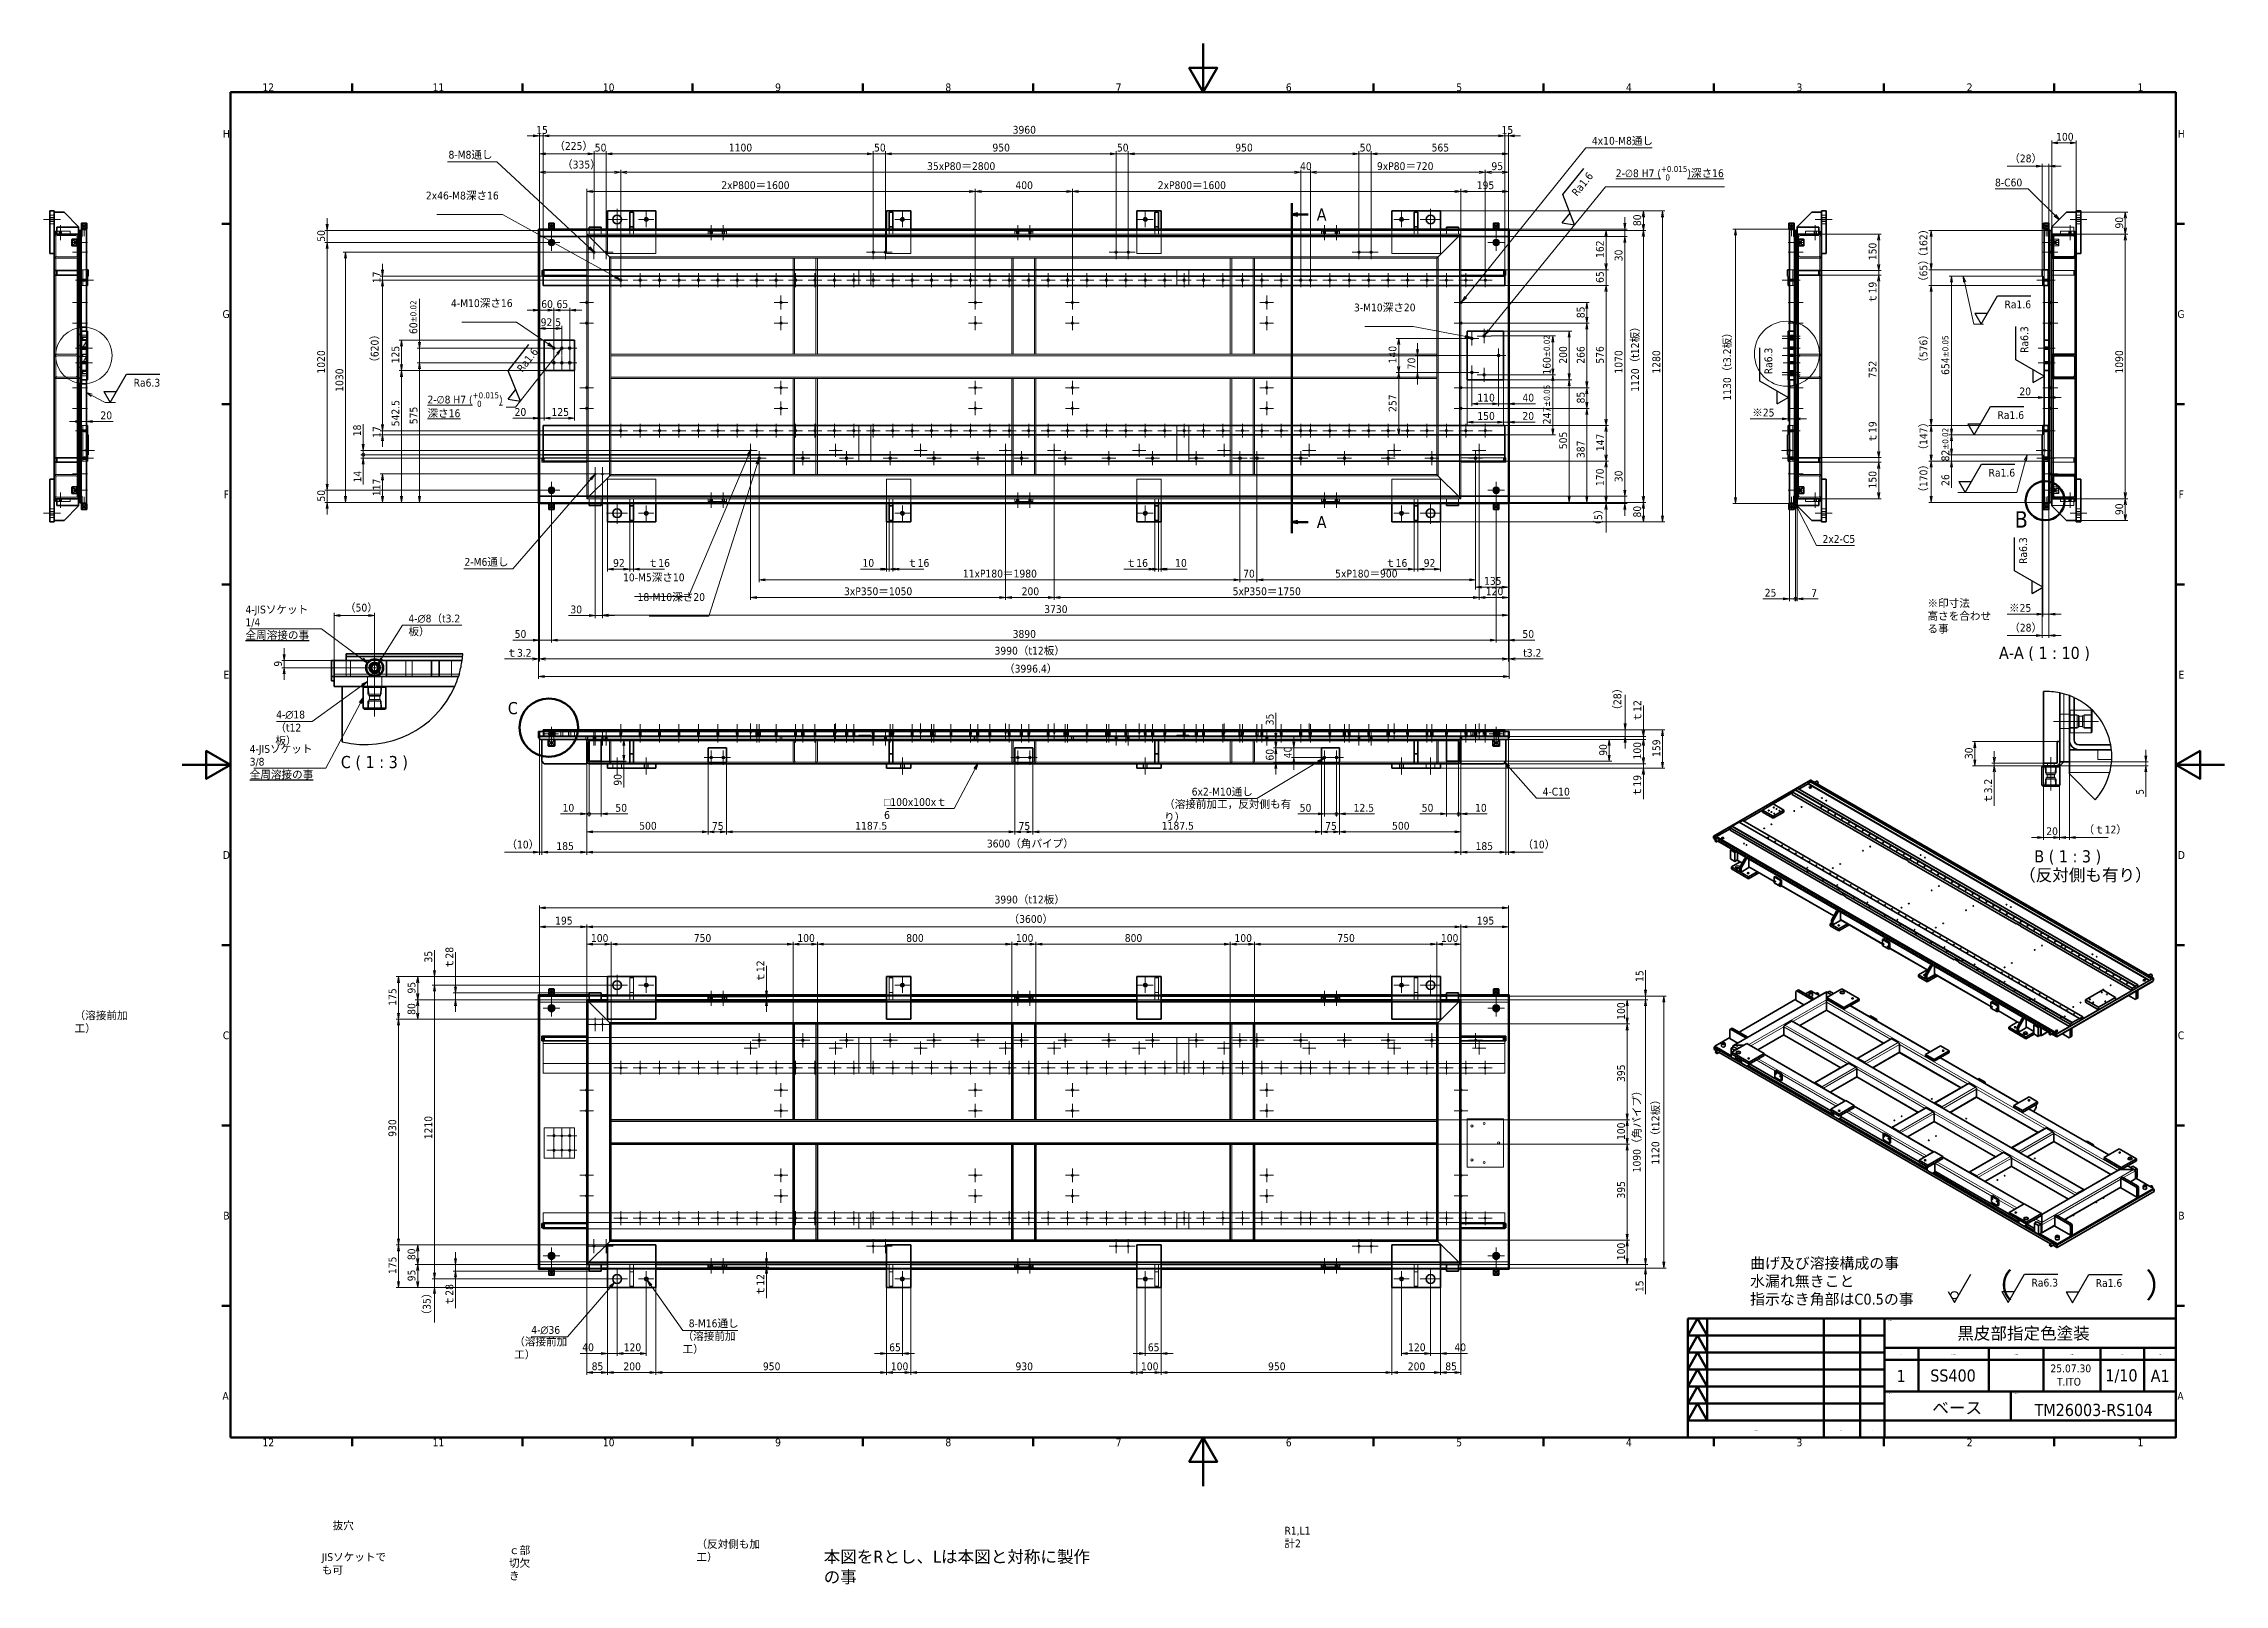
# Model space of a CAD drawing. Header units: millimetres. Extents: x -570 to 8410, y -405 to 5940.
import ezdxf

# ---------------------------------------------------------------- set-up
doc = ezdxf.new("R2010")
doc.units = ezdxf.units.MM
doc.header["$LTSCALE"] = 10
for name, color, linetype, lineweight in [('Border (ISO)', 7, 'Continuous', 70), ('Break Line (JIS)', 7, 'Continuous', 25), ('Center Mark (ISO)', 7, 'Continuous', 5), ('Centerline (ISO)', 7, 'Continuous', 5), ('Detail Boundary (JIS)', 7, 'Continuous', 50), ('Dimension (ISO)', 7, 'Continuous', 25), ('Hatch (ISO)', 7, 'Continuous', 18), ('Hidden (ISO)', 7, 'Continuous', 5), ('Section Line (ISO)', 7, 'Continuous', 70), ('Sketch Geometry (ISO)', 7, 'Continuous', 25), ('Symbol (ISO)', 7, 'Continuous', 25), ('Visible (ISO)', 7, 'Continuous', 35), ('Visible Narrow (ISO)', 7, 'Continuous', 5)]:
    doc.layers.add(name, color=color, linetype=linetype, lineweight=lineweight)
doc.styles.add('Label Text (JIS)', font='tahoma.ttf')
doc.styles.add('MX_NOTE_STANDARD', font='tahoma.ttf')
doc.styles.add('Note Text (JIS)', font='tahoma.ttf')
doc.styles.get("Standard").update_dxf_attribs({"font": 'tahoma.ttf'})
doc.dimstyles.new('Default (JIS)', dxfattribs={"dimscale": 10, "dimtxt": 3.2, "dimasz": 2.5, "dimexe": 1, "dimexo": 0, "dimgap": 0.8, "dimtad": 1, "dimrnd": 1e-08, "dimdsep": 46, "dimtxsty": 'Note Text (JIS)', "dimblk": 'OPEN', "dimcen": 0.09, "dimdle": 10, "dimclrd": 7, "dimclre": 7, "dimclrt": 256, "dimadec": 0, "dimazin": 2, "dimtfac": 0.78125, "dimtmove": 0, "dimatfit": 3, "dimldrblk": 'OPEN', "dimfxl": 1, "dimtolj": 1, "dimtzin": 0, "dimlwd": 0, "dimlwe": 0, "dimarcsym": 0})
doc.dimstyles.new('Default (JIS)$7', dxfattribs={"dimscale": 10, "dimtxt": 3.2, "dimasz": 2.5, "dimexe": 1, "dimexo": 0, "dimgap": 0.8, "dimtad": 1, "dimrnd": 1e-08, "dimdsep": 46, "dimtxsty": 'Note Text (JIS)', "dimblk": 'OPEN', "dimcen": 0.09, "dimdle": 10, "dimclrd": 256, "dimclre": 7, "dimclrt": 256, "dimadec": 0, "dimazin": 2, "dimtfac": 0.78125, "dimtmove": 0, "dimatfit": 3, "dimldrblk": 'OPEN', "dimfxl": 1, "dimtolj": 1, "dimtzin": 0, "dimlwd": 0, "dimlwe": 0, "dimarcsym": 0})

msp = doc.modelspace()

# ---------------------------------------------------------------- texts
at = {"color": 7, "style": 'MX_NOTE_STANDARD'}
for s, insert, char_height, attachment_point, line_spacing_factor in [('\\fTahoma|b0|i0;{\\H2.5000;\\A1;TREATMENT}', (7019.974, 682.226), 25, 1, 0.341849), ('\\fTahoma|b0|i0;\\W1.20;{\\H2.5000;}\\fTahoma|b0|i0;\\W1.20;{\\H2.5000;\\A1;QTY.}', (7080, 540.823), 25, 5, 0.341849), ('\\fTahoma|b0|i0;\\W1.04;{\\H2.5000;}\\fTahoma|b0|i0;\\W1.04;{\\H2.5000;\\A1;MATERIAL}', (7295, 540.834), 25, 5, 0.341849), ('\\fTahoma|b0|i0;{\\H2.5000;\\A1;CHECKED}', (7552.5, 540.823), 25, 5, 0.341849), ('\\fTahoma|b0|i0;\\W1.05;{\\H2.5000;}\\fTahoma|b0|i0;\\W1.05;{\\H2.5000;\\A1;DESINED}', (7782.5, 540.834), 25, 5, 0.341849), ('\\fTahoma|b0|i0;{\\H2.5000;\\A1;SCALE}', (7990, 540.823), 25, 5, 0.341849), ('\\fTahoma|b0|i0;\\W1.09;{\\H2.5000;}\\fTahoma|b0|i0;\\W1.09;{\\H2.5000;\\A1;SIZE}', (8145, 540.834), 25, 5, 0.341849), ('\\fTahoma|b0|i0;\\W1.05;{\\H2.5000;}\\fTahoma|b0|i0;\\W1.05;{\\H2.5000;\\A1;PART NAME}', (7020.167, 382.247), 25, 1, 0.341849), ('\\fTahoma|b0|i0;\\W0.78;{\\H2.5000;DRAWING NO.}', (7542.114, 382.247), 25, 1, 0.341849), ('\\fTahoma|b0|i0;\\W1.03;{\\H3.0000;}\\fTahoma|b0|i0;\\W1.03;{\\H3.0000;\\A1;CORRECTED RECORD}', (6480.001, 229.988), 30, 5, 0.410219), ('\\fTahoma|b0|i0;{\\H3.0000;\\A1;DATE}', (6835.001, 229.988), 30, 5, 0.410219), ('\\fTahoma|b0|i0;{\\H3.0000;\\A1;DR}', (6960, 229.988), 30, 5, 0.410219)]:
    msp.add_mtext(s, dxfattribs=dict(at, insert=insert, char_height=char_height, attachment_point=attachment_point, line_spacing_factor=line_spacing_factor))
at = {"layer": 'Symbol (ISO)', "attachment_point": 1, "style": 'Note Text (JIS)'}
for s, insert, char_height, width in [('\\fTahoma|b0|i0;8-M8通し', (1097.4, 5498.558), 32, 173.71799), ('\\fTahoma|b0|i0;4x10-M8通し', (5805.566, 5555.907), 32, 243.52674), ('\\fTahoma|b0|i0;2x46-M8深さ16', (1004.32, 5330.349), 32, 290.17828), ('\\fTahoma|b0|i0;4-M10深さ16', (1107.728, 4887.114), 32, 244.3825), ('\\fTahoma|b0|i0;3-M10深さ20', (4825.812, 4869.378), 32, 244.3825), ('\\fTahoma|b0|i0;2-M6通し', (1163.162, 3821.766), 32, 173.71799), ('\\fTahoma|b0|i0;10-M5深さ10', (1816.052, 3758.171), 32, 244.3825), ('\\fTahoma|b0|i0;{\\H32.0000;4-}\\fAIGDT|b0|i0;{\\H32.0000;n}\\fTahoma|b0|i0;{\\H32.0000;8（t3.2板）}', (932.316, 3588.678), 32, 263.98418), ('\\fTahoma|b0|i0;18-M10深さ20', (1876.095, 3676.973), 32, 268.39547), ('\\fTahoma|b0|i0;（t12板）', (384.473, 3139.169), 32, 150.79417), ('\\fTahoma|b0|i0;{\\H32.0000;4-}\\fAIGDT|b0|i0;{\\H32.0000;n}\\fTahoma|b0|i0;{\\H32.0000;18}', (387.673, 3193.116), 32, 123.87397), ('\\fTahoma|b0|i0;6x2-M10通し', (4157.584, 2875.684), 32, 243.52674), ('\\fAIGDT|b0|i0;{\\H32.0000;o}\\fTahoma|b0|i0;{\\H32.0000;100x100xｔ6}', (2890.956, 2832.806), 32, 263.75036), ('\\fTahoma|b0|i0;（溶接前加工，反対側も有り）', (4043.921, 2824.302), 32, 530.51538), ('\\fTahoma|b0|i0;（溶接前加工）', (-442.359, 1954.137), 32, 264.06484), ('{\\fSimSun|b0|i0|c134|p2;（\u3000\u3000\u3000\u3000）}', (7402.571, 876.92), 100, 879.03005), ('\\fTahoma|b0|i0;{\\H32.0000;4-}\\fAIGDT|b0|i0;{\\H32.0000;n}\\fTahoma|b0|i0;{\\H32.0000;36}', (1438.14, 659.036), 32, 123.87397), ('\\fTahoma|b0|i0;（溶接前加工）', (2061.029, 633.5), 32, 264.06484), ('\\fTahoma|b0|i0;8-M16通し', (2086.647, 686.174), 32, 197.73096), ('{\\fSimSun|b0|i0|c134|p2;黒皮部指定色塗装}', (7310.199, 654.002), 50, 575.39285), ('\\fTahoma|b0|i0;（溶接前加工）', (1367.905, 610.953), 32, 264.06484), ('\\fTahoma|b0|i0;{\\H0.0000;SS400}', (7198.771, 480.491), 50, 189.141), ('\\fTahoma|b0|i0;25.07.30', (7693.478, 500.761), 32, 170.73582), ('\\fTahoma|b0|i0;{\\H0.0000;1/10}', (7919.927, 481.001), 50, 138.85738), ('\\fTahoma|b0|i0;{\\H0.0000;A1}', (8106.577, 479.053), 50, 78.76823), ('\\fTahoma|b0|i0;T.ITO', (7720.415, 445.654), 32, 112.28526), ('{\\fSimSun|b0|i0|c134|p2;ベース}', (7207.486, 347.25), 50, 215.494), ('\\fTahoma|b0|i0;{\\H0.0000;TM26003-RS104}', (7628.426, 338.679), 50, 499.23015), ('\\fTahoma|b0|i0;抜穴', (620.177, -146.31), 32, 88.01297), ('\\fTahoma|b0|i0;（反対側も加工）', (2118.215, -222.771), 32, 297.59481), ('\\fTahoma|b0|i0;{\\H0.0000;本図をRとし、Lは本図と対称に製作の事}', (2642.391, -265.708), 50, 1098.25764), ('\\fTahoma|b0|i0;JISソケットでも可', (575.898, -276.175), 32, 296.97244)]:
    msp.add_mtext(s, dxfattribs=dict(at, insert=insert, char_height=char_height, width=width))
for s, insert, char_height in [('8-C60', (7465.635, 5384.066), 32), ('2x2-C5', (6755.281, 3916.241), 32), ('4-C10', (5602.725, 2875.694), 32), ('\\fTahoma|b0|i0;{\\H0.0000;1}', (7060.32, 478.148), 50)]:
    msp.add_mtext(s, dxfattribs=dict(at, insert=insert, char_height=char_height))
at = {"layer": 'Symbol (ISO)', "attachment_point": 1, "line_spacing_factor": 0.987884, "style": 'Note Text (JIS)'}
for s, insert, char_height, width in [('\\fTahoma|b0|i0;4-JISソケット1/4\\P\\L\\fTahoma|b0|i0;全周溶接の事', (261.369, 3625.739), 32, 288.36305), ('\\fTahoma|b0|i0;※印寸法\\P\\fTahoma|b0|i0;高さを合わせる事', (7187.462, 3651.634), 32, 303.71475), ('\\fTahoma|b0|i0;4-JISソケット3/8\\P\\L\\fTahoma|b0|i0;全周溶接の事', (278.739, 3051.596), 32, 288.36305), ('{\\fSimSun|b0|i0|c134|p2;\\H1x;曲げ及び溶接構成の事\\P水漏れ無きこと\\P指示なき角部は\\fTahoma|b0|i0|c0|p34;C0.5\\fSimSun|b0|i0|c134|p2;の事}', (6456.828, 940.535), 45, 737.14828), ('\\fTahoma|b0|i0;R1,L1\\P\\fTahoma|b0|i0;計2', (4539.624, -167.407), 32, 110.54782), ('\\fTahoma|b0|i0;ｃ部\\P\\fTahoma|b0|i0;切欠き', (1346.355, -248.275), 32, 121.1799)]:
    msp.add_mtext(s, dxfattribs=dict(at, insert=insert, char_height=char_height, width=width))
at = {"layer": 'Symbol (ISO)', "char_height": 50, "attachment_point": 7}
for s, insert in [('A-A ( 1 : 10 )', (7481.977, 3397.238)), ('C ( 1 : 3 )', (654.317, 2947.577)), ('B ( 1 : 3 )', (7627.458, 2559.308)), ('（反対側も有り）', (7564.885, 2484.643))]:
    msp.add_mtext(s, dxfattribs=dict(at, insert=insert))

# ---------------------------------------------------------------- blocks, each defined once
blk = doc.blocks.new('図面枠 既定の図面枠')
at = {"layer": 'Border (ISO)'}
for p, q in [((70.08, 574), (70.08, 577.6)), ((140.17, 574), (140.17, 577.6)), ((210.25, 574), (210.25, 577.6)), ((280.33, 574), (280.33, 577.6)), ((350.42, 574), (350.42, 577.6)), ((490.58, 574), (490.58, 577.6)), ((560.67, 574), (560.67, 577.6)), ((630.75, 574), (630.75, 577.6)), ((700.83, 574), (700.83, 577.6)), ((770.92, 574), (770.92, 577.6)), ((20, 519.75), (16.4, 519.75)), ((821, 519.75), (824.6, 519.75)), ((20, 445.5), (16.4, 445.5)), ((821, 445.5), (824.6, 445.5)), ((20, 371.25), (16.4, 371.25)), ((821, 371.25), (824.6, 371.25)), ((20, 222.75), (16.4, 222.75)), ((821, 222.75), (824.6, 222.75)), ((20, 148.5), (16.4, 148.5)), ((821, 148.5), (824.6, 148.5)), ((20, 74.25), (16.4, 74.25)), ((821, 74.25), (824.6, 74.25)), ((70.08, 20), (70.08, 16.4)), ((140.17, 20), (140.17, 16.4)), ((210.25, 20), (210.25, 16.4)), ((280.33, 20), (280.33, 16.4)), ((350.42, 20), (350.42, 16.4)), ((490.58, 20), (490.58, 16.4)), ((560.67, 20), (560.67, 16.4)), ((630.75, 20), (630.75, 16.4)), ((700.83, 20), (700.83, 16.4)), ((770.92, 20), (770.92, 16.4))]:
    blk.add_line(p, q, dxfattribs=at)
at = {"layer": 'Border (ISO)', "flags": 128}
for points in [[(420.5, 594), (420.5, 574), (414.73, 584), (426.27, 584), (420.5, 574)], [(20, 20), (20, 574), (821, 574), (821, 20), (20, 20)], [(0, 297), (20, 297), (10, 302.77), (10, 291.23), (20, 297)], [(841, 297), (821, 297), (831, 302.77), (831, 291.23), (821, 297)], [(420.5, 0), (420.5, 20), (414.73, 10), (426.27, 10), (420.5, 20)]]:
    blk.add_lwpolyline(points, dxfattribs=at)
at = {"layer": 'Border (ISO)', "char_height": 3.2, "attachment_point": 7, "style": 'MX_NOTE_STANDARD'}
for s, insert in [('12', (33.12, 574.4)), ('11', (103.2, 574.4)), ('10', (173.29, 574.33)), ('9', (244.23, 574.34)), ('8', (314.33, 574.33)), ('7', (384.47, 574.4)), ('6', (454.52, 574.33)), ('5', (524.69, 574.33)), ('4', (594.59, 574.4)), ('3', (664.8, 574.33)), ('2', (734.9, 574.4)), ('1', (805.24, 574.4)), ('H', (16.83, 555.28)), ('H', (821.83, 555.28)), ('G', (16.67, 480.96)), ('G', (821.67, 480.96)), ('F', (17.17, 406.78)), ('F', (822.17, 406.78)), ('E', (17.09, 332.53)), ('E', (822.09, 332.53)), ('D', (16.83, 258.28)), ('D', (821.83, 258.28)), ('C', (16.82, 183.97)), ('C', (821.82, 183.97)), ('B', (17.02, 109.78)), ('B', (822.02, 109.78)), ('A', (16.64, 35.53)), ('A', (821.64, 35.53)), ('12', (33.12, 16.4)), ('11', (103.2, 16.4)), ('10', (173.29, 16.33)), ('9', (244.23, 16.34)), ('8', (314.33, 16.33)), ('7', (384.47, 16.4)), ('6', (454.52, 16.33)), ('5', (524.69, 16.33)), ('4', (594.59, 16.4)), ('3', (664.8, 16.33)), ('2', (734.9, 16.4)), ('1', (805.24, 16.4))]:
    blk.add_mtext(s, dxfattribs=dict(at, insert=insert))
blk = doc.blocks.new('面の指示記号 ID1')
at = {"layer": 'Symbol (ISO)'}
for p, q in [((729.89, 75.65), (736.62, 87.3)), ((727.3, 80.13), (729.89, 75.65))]:
    blk.add_line(p, q, dxfattribs=at)
blk.add_circle((729.89, 78.64), 1.49, dxfattribs=at)
blk = doc.blocks.new('面の指示記号 ID2')
at = {"layer": 'Symbol (ISO)'}
for p, q in [((751.95, 75.65), (758.68, 87.3)), ((758.68, 87.3), (772.41, 87.3)), ((749.36, 80.13), (751.95, 75.65)), ((749.36, 80.13), (754.54, 80.13))]:
    blk.add_line(p, q, dxfattribs=at)
at = {"layer": 'Symbol (ISO)', "insert": (761.56, 82.12), "char_height": 3.2, "attachment_point": 7, "style": 'MX_NOTE_STANDARD'}
blk.add_mtext('Ra6.3', dxfattribs=at)
blk = doc.blocks.new('面の指示記号 ID3')
at = {"layer": 'Symbol (ISO)'}
for p, q in [((778.4, 75.52), (785.13, 87.18)), ((785.13, 87.18), (798.87, 87.18)), ((775.81, 80), (778.4, 75.52)), ((775.81, 80), (780.99, 80))]:
    blk.add_line(p, q, dxfattribs=at)
at = {"layer": 'Symbol (ISO)', "insert": (788.01, 81.99), "char_height": 3.2, "attachment_point": 7, "style": 'MX_NOTE_STANDARD'}
blk.add_mtext('Ra1.6', dxfattribs=at)
blk = doc.blocks.new('2dTransSection0')
at = {"layer": 'Section Line (ISO)', "linetype": 'Continuous'}
for p, q in [((456.96, 528.25), (456.96, 392.35)), ((459.46, 524.12), (456.96, 523.62)), ((459.46, 523.62), (456.96, 523.62)), ((456.96, 523.62), (459.46, 523.12)), ((463.78, 523.62), (459.46, 523.62)), ((459.46, 397.49), (456.96, 396.99)), ((459.46, 396.99), (456.96, 396.99)), ((456.96, 396.99), (459.46, 396.49)), ((463.78, 396.99), (459.46, 396.99))]:
    blk.add_line(p, q, dxfattribs=at)
at = {"layer": 'Section Line (ISO)', "linetype": 'Continuous', "lineweight": 140}
for p, q in [((456.96, 528.25), (456.96, 518.98)), ((456.96, 401.62), (456.96, 392.35))]:
    blk.add_line(p, q, dxfattribs=at)
at = {"layer": 'Section Line (ISO)', "char_height": 5, "attachment_point": 7}
for insert in [(467.25, 521.12), (467.25, 394.49)]:
    blk.add_mtext('A', dxfattribs=dict(at, insert=insert))
blk = doc.blocks.new('_Open')
at = {"color": 0, "linetype": 'ByBlock', "lineweight": -2}
for p, q in [((-1, 0.17), (0, 0)), ((-1, -0.17), (0, 0)), ((0, 0), (-1, 0))]:
    blk.add_line(p, q, dxfattribs=at)
blk = doc.blocks.new('*D11')
at = {"layer": 'Defpoints', "color": 0, "linetype": 'Continuous', "transparency": 16777216}
for p in [(5181.5, 5251), (5181.5, 3971), (6096.2, 3971)]:
    blk.add_point(p, dxfattribs=at)
at = {"layer": 'Dimension (ISO)', "color": 7, "linetype": 'Continuous', "lineweight": 0, "transparency": 16777216}
for p, q in [((5181.5, 5251), (6106.2, 5251)), ((6096.2, 5226), (6096.2, 3996)), ((5181.5, 3971), (6106.2, 3971))]:
    blk.add_line(p, q, dxfattribs=at)
at = {"layer": 'Dimension (ISO)', "color": 7, "linetype": 'Continuous', "lineweight": 0, "transparency": 16777216, "xscale": 25, "yscale": 25, "zscale": 25}
for p, rotation in [((6096.2, 5251), 90), ((6096.2, 3971), 270)]:
    blk.add_blockref('_Open', p, dxfattribs=dict(at, rotation=rotation))
at = {"layer": 'Dimension (ISO)', "linetype": 'Continuous', "lineweight": 5, "transparency": 16777216, "insert": (6054.7, 4581.2), "char_height": 32, "attachment_point": 1, "rotation": 90, "style": 'Note Text (JIS)'}
blk.add_mtext('\\A1;1280', dxfattribs=at)
blk = doc.blocks.new('*D12')
at = {"layer": 'Defpoints', "color": 0, "linetype": 'Continuous', "transparency": 16777216}
for p in [(5181.5, 5251), (6017.4, 5251), (5461.5, 5171)]:
    blk.add_point(p, dxfattribs=at)
at = {"layer": 'Dimension (ISO)', "color": 7, "linetype": 'Continuous', "lineweight": 0, "transparency": 16777216}
for p, q in [((5181.5, 5251), (6027.4, 5251)), ((6017.4, 5196), (6017.4, 5226)), ((5461.5, 5171), (6027.4, 5171))]:
    blk.add_line(p, q, dxfattribs=at)
at = {"layer": 'Dimension (ISO)', "color": 7, "linetype": 'Continuous', "lineweight": 0, "transparency": 16777216, "xscale": 25, "yscale": 25, "zscale": 25}
for p, rotation in [((6017.4, 5251), 90), ((6017.4, 5171), 270)]:
    blk.add_blockref('_Open', p, dxfattribs=dict(at, rotation=rotation))
at = {"layer": 'Dimension (ISO)', "linetype": 'Continuous', "lineweight": 5, "transparency": 16777216, "insert": (5975.9, 5188.6), "char_height": 32, "attachment_point": 1, "rotation": 90, "style": 'Note Text (JIS)'}
blk.add_mtext('\\A1;80', dxfattribs=at)
blk = doc.blocks.new('*D13')
at = {"layer": 'Defpoints', "color": 0, "linetype": 'Continuous', "transparency": 16777216}
for p in [(5461.5, 5171), (5461.5, 4051), (6017.4, 4051)]:
    blk.add_point(p, dxfattribs=at)
at = {"layer": 'Dimension (ISO)', "color": 7, "linetype": 'Continuous', "lineweight": 0, "transparency": 16777216}
for p, q in [((5461.5, 5171), (6027.4, 5171)), ((6017.4, 5146), (6017.4, 4076)), ((5461.5, 4051), (6027.4, 4051))]:
    blk.add_line(p, q, dxfattribs=at)
at = {"layer": 'Dimension (ISO)', "color": 7, "linetype": 'Continuous', "lineweight": 0, "transparency": 16777216, "xscale": 25, "yscale": 25, "zscale": 25}
for p, rotation in [((6017.4, 5171), 90), ((6017.4, 4051), 270)]:
    blk.add_blockref('_Open', p, dxfattribs=dict(at, rotation=rotation))
at = {"layer": 'Dimension (ISO)', "linetype": 'Continuous', "lineweight": 5, "transparency": 16777216, "insert": (5967.2, 4506.7), "char_height": 32, "attachment_point": 1, "rotation": 90, "style": 'Note Text (JIS)'}
blk.add_mtext('\\A1;\\fTahoma|b0|i0;1120（t12板）', dxfattribs=at)
blk = doc.blocks.new('*D14')
at = {"layer": 'Defpoints', "color": 0, "linetype": 'Continuous', "transparency": 16777216}
for p in [(5461.5, 4051), (6017.4, 4051), (5181.5, 3971)]:
    blk.add_point(p, dxfattribs=at)
at = {"layer": 'Dimension (ISO)', "color": 7, "linetype": 'Continuous', "lineweight": 0, "transparency": 16777216}
for p, q in [((5461.5, 4051), (6027.4, 4051)), ((5181.5, 3971), (6027.4, 3971)), ((6017.4, 3996), (6017.4, 4026))]:
    blk.add_line(p, q, dxfattribs=at)
at = {"layer": 'Dimension (ISO)', "color": 7, "linetype": 'Continuous', "lineweight": 0, "transparency": 16777216, "xscale": 25, "yscale": 25, "zscale": 25}
for p, rotation in [((6017.4, 4051), 90), ((6017.4, 3971), 270)]:
    blk.add_blockref('_Open', p, dxfattribs=dict(at, rotation=rotation))
at = {"layer": 'Dimension (ISO)', "linetype": 'Continuous', "lineweight": 5, "transparency": 16777216, "insert": (5975.9, 3988.6), "char_height": 32, "attachment_point": 1, "rotation": 90, "style": 'Note Text (JIS)'}
blk.add_mtext('\\A1;80', dxfattribs=at)
blk = doc.blocks.new('*D15')
at = {"layer": 'Defpoints', "color": 0, "linetype": 'Continuous', "transparency": 16777216}
for p in [(5461.5, 5146), (5461.5, 4076), (5940.7, 4076)]:
    blk.add_point(p, dxfattribs=at)
at = {"layer": 'Dimension (ISO)', "color": 7, "linetype": 'Continuous', "lineweight": 0, "transparency": 16777216}
for p, q in [((5461.5, 5146), (5950.7, 5146)), ((5940.7, 5121), (5940.7, 4101)), ((5461.5, 4076), (5950.7, 4076))]:
    blk.add_line(p, q, dxfattribs=at)
at = {"layer": 'Dimension (ISO)', "color": 7, "linetype": 'Continuous', "lineweight": 0, "transparency": 16777216, "xscale": 25, "yscale": 25, "zscale": 25}
for p, rotation in [((5940.7, 5146), 90), ((5940.7, 4076), 270)]:
    blk.add_blockref('_Open', p, dxfattribs=dict(at, rotation=rotation))
at = {"layer": 'Dimension (ISO)', "linetype": 'Continuous', "lineweight": 5, "transparency": 16777216, "insert": (5899.4, 4581.2), "char_height": 32, "attachment_point": 1, "rotation": 90, "style": 'Note Text (JIS)'}
blk.add_mtext('\\A1;1070', dxfattribs=at)
blk = doc.blocks.new('*D16')
at = {"layer": 'Defpoints', "color": 0, "linetype": 'Continuous', "transparency": 16777216}
for p in [(5461.5, 5176), (5461.5, 5146), (5940.7, 5146)]:
    blk.add_point(p, dxfattribs=at)
at = {"layer": 'Dimension (ISO)', "color": 7, "linetype": 'Continuous', "lineweight": 0, "transparency": 16777216}
for p, q in [((5940.7, 5201), (5940.7, 5226)), ((5461.5, 5176), (5950.7, 5176)), ((5461.5, 5146), (5950.7, 5146)), ((5940.7, 5176), (5940.7, 5146)), ((5940.7, 5121), (5940.7, 5035.8))]:
    blk.add_line(p, q, dxfattribs=at)
at = {"layer": 'Dimension (ISO)', "color": 7, "linetype": 'Continuous', "lineweight": 0, "transparency": 16777216, "xscale": 25, "yscale": 25, "zscale": 25}
for p, rotation in [((5940.7, 5176), 270), ((5940.7, 5146), 90)]:
    blk.add_blockref('_Open', p, dxfattribs=dict(at, rotation=rotation))
at = {"layer": 'Dimension (ISO)', "linetype": 'Continuous', "lineweight": 5, "transparency": 16777216, "insert": (5899.4, 5043.8), "char_height": 32, "attachment_point": 1, "rotation": 90, "style": 'Note Text (JIS)'}
blk.add_mtext('\\A1;30', dxfattribs=at)
blk = doc.blocks.new('*D17')
at = {"layer": 'Defpoints', "color": 0, "linetype": 'Continuous', "transparency": 16777216}
for p in [(5461.5, 4076), (5461.5, 4046), (5940.7, 4076)]:
    blk.add_point(p, dxfattribs=at)
at = {"layer": 'Dimension (ISO)', "color": 7, "linetype": 'Continuous', "lineweight": 0, "transparency": 16777216}
for p, q in [((5940.7, 4101), (5940.7, 4186.1)), ((5461.5, 4076), (5950.7, 4076)), ((5461.5, 4046), (5950.7, 4046)), ((5940.7, 4046), (5940.7, 4076)), ((5940.7, 4021), (5940.7, 3996))]:
    blk.add_line(p, q, dxfattribs=at)
at = {"layer": 'Dimension (ISO)', "color": 7, "linetype": 'Continuous', "lineweight": 0, "transparency": 16777216, "xscale": 25, "yscale": 25, "zscale": 25}
for p, rotation in [((5940.7, 4076), 270), ((5940.7, 4046), 90)]:
    blk.add_blockref('_Open', p, dxfattribs=dict(at, rotation=rotation))
at = {"layer": 'Dimension (ISO)', "linetype": 'Continuous', "lineweight": 5, "transparency": 16777216, "insert": (5899.4, 4134), "char_height": 32, "attachment_point": 1, "rotation": 90, "style": 'Note Text (JIS)'}
blk.add_mtext('\\A1;30', dxfattribs=at)
blk = doc.blocks.new('*D18')
at = {"layer": 'Defpoints', "color": 0, "linetype": 'Continuous', "transparency": 16777216}
for p in [(5461.5, 4051), (5461.5, 4046), (5863.7, 4051)]:
    blk.add_point(p, dxfattribs=at)
at = {"layer": 'Dimension (ISO)', "color": 7, "linetype": 'Continuous', "lineweight": 0, "transparency": 16777216}
for p, q in [((5461.5, 4051), (5873.7, 4051)), ((5461.5, 4046), (5873.7, 4046)), ((5863.7, 4076), (5863.7, 4101)), ((5863.7, 4051), (5863.7, 4046)), ((5863.7, 4021), (5863.7, 3926.3))]:
    blk.add_line(p, q, dxfattribs=at)
at = {"layer": 'Dimension (ISO)', "color": 7, "linetype": 'Continuous', "lineweight": 0, "transparency": 16777216, "xscale": 25, "yscale": 25, "zscale": 25}
for p, rotation in [((5863.7, 4051), 270), ((5863.7, 4046), 90)]:
    blk.add_blockref('_Open', p, dxfattribs=dict(at, rotation=rotation))
at = {"layer": 'Dimension (ISO)', "linetype": 'Continuous', "lineweight": 5, "transparency": 16777216, "insert": (5815.7, 3934.3), "char_height": 32, "attachment_point": 1, "rotation": 90, "style": 'Note Text (JIS)'}
blk.add_mtext('\\A1;\\fTahoma|b0|i0;（5）', dxfattribs=at)
blk = doc.blocks.new('*D19')
at = {"layer": 'Defpoints', "color": 0, "linetype": 'Continuous', "transparency": 16777216}
for p in [(5446.5, 4221), (5461.5, 4051), (5863.7, 4051)]:
    blk.add_point(p, dxfattribs=at)
at = {"layer": 'Dimension (ISO)', "color": 7, "linetype": 'Continuous', "lineweight": 0, "transparency": 16777216}
for p, q in [((5446.5, 4221), (5873.7, 4221)), ((5863.7, 4196), (5863.7, 4076)), ((5461.5, 4051), (5873.7, 4051))]:
    blk.add_line(p, q, dxfattribs=at)
at = {"layer": 'Dimension (ISO)', "color": 7, "linetype": 'Continuous', "lineweight": 0, "transparency": 16777216, "xscale": 25, "yscale": 25, "zscale": 25}
for p, rotation in [((5863.7, 4221), 90), ((5863.7, 4051), 270)]:
    blk.add_blockref('_Open', p, dxfattribs=dict(at, rotation=rotation))
at = {"layer": 'Dimension (ISO)', "linetype": 'Continuous', "lineweight": 5, "transparency": 16777216, "insert": (5822.4, 4118.2), "char_height": 32, "attachment_point": 1, "rotation": 90, "style": 'Note Text (JIS)'}
blk.add_mtext('\\A1;170', dxfattribs=at)
blk = doc.blocks.new('*D20')
at = {"layer": 'Defpoints', "color": 0, "linetype": 'Continuous', "transparency": 16777216}
for p in [(5446.5, 4368), (5863.7, 4368), (5446.5, 4221)]:
    blk.add_point(p, dxfattribs=at)
at = {"layer": 'Dimension (ISO)', "color": 7, "linetype": 'Continuous', "lineweight": 0, "transparency": 16777216}
for p, q in [((5446.5, 4368), (5873.7, 4368)), ((5863.7, 4246), (5863.7, 4343)), ((5446.5, 4221), (5873.7, 4221))]:
    blk.add_line(p, q, dxfattribs=at)
at = {"layer": 'Dimension (ISO)', "color": 7, "linetype": 'Continuous', "lineweight": 0, "transparency": 16777216, "xscale": 25, "yscale": 25, "zscale": 25}
for p, rotation in [((5863.7, 4368), 90), ((5863.7, 4221), 270)]:
    blk.add_blockref('_Open', p, dxfattribs=dict(at, rotation=rotation))
at = {"layer": 'Dimension (ISO)', "linetype": 'Continuous', "lineweight": 5, "transparency": 16777216, "insert": (5823.6, 4261.6), "char_height": 32, "attachment_point": 1, "rotation": 90, "style": 'Note Text (JIS)'}
blk.add_mtext('\\A1;147', dxfattribs=at)
blk = doc.blocks.new('*D21')
at = {"layer": 'Defpoints', "color": 0, "linetype": 'Continuous', "transparency": 16777216}
for p in [(5446.5, 4944), (5863.7, 4944), (5446.5, 4368)]:
    blk.add_point(p, dxfattribs=at)
at = {"layer": 'Dimension (ISO)', "color": 7, "linetype": 'Continuous', "lineweight": 0, "transparency": 16777216}
for p, q in [((5446.5, 4944), (5873.7, 4944)), ((5863.7, 4393), (5863.7, 4919)), ((5446.5, 4368), (5873.7, 4368))]:
    blk.add_line(p, q, dxfattribs=at)
at = {"layer": 'Dimension (ISO)', "color": 7, "linetype": 'Continuous', "lineweight": 0, "transparency": 16777216, "xscale": 25, "yscale": 25, "zscale": 25}
for p, rotation in [((5863.7, 4944), 90), ((5863.7, 4368), 270)]:
    blk.add_blockref('_Open', p, dxfattribs=dict(at, rotation=rotation))
at = {"layer": 'Dimension (ISO)', "linetype": 'Continuous', "lineweight": 5, "transparency": 16777216, "insert": (5822.4, 4622), "char_height": 32, "attachment_point": 1, "rotation": 90, "style": 'Note Text (JIS)'}
blk.add_mtext('\\A1;576', dxfattribs=at)
blk = doc.blocks.new('*D22')
at = {"layer": 'Defpoints', "color": 0, "linetype": 'Continuous', "transparency": 16777216}
for p in [(5446.5, 5009), (5446.5, 4944), (5863.7, 5009)]:
    blk.add_point(p, dxfattribs=at)
at = {"layer": 'Dimension (ISO)', "color": 7, "linetype": 'Continuous', "lineweight": 0, "transparency": 16777216}
for p, q in [((5863.7, 5034), (5863.7, 5059)), ((5446.5, 5009), (5873.7, 5009)), ((5446.5, 4944), (5873.7, 4944)), ((5863.7, 4944), (5863.7, 5009)), ((5863.7, 4919), (5863.7, 4894))]:
    blk.add_line(p, q, dxfattribs=at)
at = {"layer": 'Dimension (ISO)', "color": 7, "linetype": 'Continuous', "lineweight": 0, "transparency": 16777216, "xscale": 25, "yscale": 25, "zscale": 25}
for p, rotation in [((5863.7, 5009), 270), ((5863.7, 4944), 90)]:
    blk.add_blockref('_Open', p, dxfattribs=dict(at, rotation=rotation))
at = {"layer": 'Dimension (ISO)', "linetype": 'Continuous', "lineweight": 5, "transparency": 16777216, "insert": (5822.4, 4954.5), "char_height": 32, "attachment_point": 1, "rotation": 90, "style": 'Note Text (JIS)'}
blk.add_mtext('\\A1;65', dxfattribs=at)
blk = doc.blocks.new('*D23')
at = {"layer": 'Defpoints', "color": 0, "linetype": 'Continuous', "transparency": 16777216}
for p in [(5461.5, 5171), (5863.7, 5171), (5446.5, 5009)]:
    blk.add_point(p, dxfattribs=at)
at = {"layer": 'Dimension (ISO)', "color": 7, "linetype": 'Continuous', "lineweight": 0, "transparency": 16777216}
for p, q in [((5461.5, 5171), (5873.7, 5171)), ((5863.7, 5034), (5863.7, 5146)), ((5446.5, 5009), (5873.7, 5009))]:
    blk.add_line(p, q, dxfattribs=at)
at = {"layer": 'Dimension (ISO)', "color": 7, "linetype": 'Continuous', "lineweight": 0, "transparency": 16777216, "xscale": 25, "yscale": 25, "zscale": 25}
for p, rotation in [((5863.7, 5171), 90), ((5863.7, 5009), 270)]:
    blk.add_blockref('_Open', p, dxfattribs=dict(at, rotation=rotation))
at = {"layer": 'Dimension (ISO)', "linetype": 'Continuous', "lineweight": 5, "transparency": 16777216, "insert": (5822.4, 5057.3), "char_height": 32, "attachment_point": 1, "rotation": 90, "style": 'Note Text (JIS)'}
blk.add_mtext('\\A1;162', dxfattribs=at)
blk = doc.blocks.new('*D24')
at = {"layer": 'Defpoints', "color": 0, "linetype": 'Continuous', "transparency": 16777216}
for p in [(5294.8, 4789), (5784.9, 4789), (5294.8, 4523)]:
    blk.add_point(p, dxfattribs=at)
at = {"layer": 'Dimension (ISO)', "color": 7, "linetype": 'Continuous', "lineweight": 0, "transparency": 16777216}
for p, q in [((5294.8, 4789), (5794.9, 4789)), ((5784.9, 4548), (5784.9, 4764)), ((5294.8, 4523), (5794.9, 4523))]:
    blk.add_line(p, q, dxfattribs=at)
at = {"layer": 'Dimension (ISO)', "color": 7, "linetype": 'Continuous', "lineweight": 0, "transparency": 16777216, "xscale": 25, "yscale": 25, "zscale": 25}
for p, rotation in [((5784.9, 4789), 90), ((5784.9, 4523), 270)]:
    blk.add_blockref('_Open', p, dxfattribs=dict(at, rotation=rotation))
at = {"layer": 'Dimension (ISO)', "linetype": 'Continuous', "lineweight": 5, "transparency": 16777216, "insert": (5743.6, 4621.8), "char_height": 32, "attachment_point": 1, "rotation": 90, "style": 'Note Text (JIS)'}
blk.add_mtext('\\A1;266', dxfattribs=at)
blk = doc.blocks.new('*D25')
at = {"layer": 'Defpoints', "color": 0, "linetype": 'Continuous', "transparency": 16777216}
for p in [(5294.8, 4874), (5294.8, 4789), (5784.9, 4789)]:
    blk.add_point(p, dxfattribs=at)
at = {"layer": 'Dimension (ISO)', "color": 7, "linetype": 'Continuous', "lineweight": 0, "transparency": 16777216}
for p, q in [((5294.8, 4874), (5794.9, 4874)), ((5294.8, 4789), (5794.9, 4789)), ((5784.9, 4849), (5784.9, 4814))]:
    blk.add_line(p, q, dxfattribs=at)
at = {"layer": 'Dimension (ISO)', "color": 7, "linetype": 'Continuous', "lineweight": 0, "transparency": 16777216, "xscale": 25, "yscale": 25, "zscale": 25}
for p, rotation in [((5784.9, 4874), 90), ((5784.9, 4789), 270)]:
    blk.add_blockref('_Open', p, dxfattribs=dict(at, rotation=rotation))
at = {"layer": 'Dimension (ISO)', "linetype": 'Continuous', "lineweight": 5, "transparency": 16777216, "insert": (5743.5, 4809.4), "char_height": 32, "attachment_point": 1, "rotation": 90, "style": 'Note Text (JIS)'}
blk.add_mtext('\\A1;85', dxfattribs=at)
blk = doc.blocks.new('*D26')
at = {"layer": 'Defpoints', "color": 0, "linetype": 'Continuous', "transparency": 16777216}
for p in [(5294.8, 4523), (5784.9, 4523), (5294.8, 4438)]:
    blk.add_point(p, dxfattribs=at)
at = {"layer": 'Dimension (ISO)', "color": 7, "linetype": 'Continuous', "lineweight": 0, "transparency": 16777216}
for p, q in [((5294.8, 4523), (5794.9, 4523)), ((5784.9, 4463), (5784.9, 4498)), ((5294.8, 4438), (5794.9, 4438))]:
    blk.add_line(p, q, dxfattribs=at)
at = {"layer": 'Dimension (ISO)', "color": 7, "linetype": 'Continuous', "lineweight": 0, "transparency": 16777216, "xscale": 25, "yscale": 25, "zscale": 25}
for p, rotation in [((5784.9, 4523), 90), ((5784.9, 4438), 270)]:
    blk.add_blockref('_Open', p, dxfattribs=dict(at, rotation=rotation))
at = {"layer": 'Dimension (ISO)', "linetype": 'Continuous', "lineweight": 5, "transparency": 16777216, "insert": (5743.5, 4458.4), "char_height": 32, "attachment_point": 1, "rotation": 90, "style": 'Note Text (JIS)'}
blk.add_mtext('\\A1;85', dxfattribs=at)
blk = doc.blocks.new('*D27')
at = {"layer": 'Defpoints', "color": 0, "linetype": 'Continuous', "transparency": 16777216}
for p in [(5294.8, 4438), (5461.5, 4051), (5784.9, 4051)]:
    blk.add_point(p, dxfattribs=at)
at = {"layer": 'Dimension (ISO)', "color": 7, "linetype": 'Continuous', "lineweight": 0, "transparency": 16777216}
for p, q in [((5294.8, 4438), (5794.9, 4438)), ((5784.9, 4413), (5784.9, 4076)), ((5461.5, 4051), (5794.9, 4051))]:
    blk.add_line(p, q, dxfattribs=at)
at = {"layer": 'Dimension (ISO)', "color": 7, "linetype": 'Continuous', "lineweight": 0, "transparency": 16777216, "xscale": 25, "yscale": 25, "zscale": 25}
for p, rotation in [((5784.9, 4438), 90), ((5784.9, 4051), 270)]:
    blk.add_blockref('_Open', p, dxfattribs=dict(at, rotation=rotation))
at = {"layer": 'Dimension (ISO)', "linetype": 'Continuous', "lineweight": 5, "transparency": 16777216, "insert": (5743.5, 4233.3), "char_height": 32, "attachment_point": 1, "rotation": 90, "style": 'Note Text (JIS)'}
blk.add_mtext('\\A1;387', dxfattribs=at)
blk = doc.blocks.new('*D28')
at = {"layer": 'Defpoints', "color": 0, "linetype": 'Continuous', "transparency": 16777216}
for p in [(825.3, 4168), (1674, 4168), (1471.5, 4051)]:
    blk.add_point(p, dxfattribs=at)
at = {"layer": 'Dimension (ISO)', "color": 7, "linetype": 'Continuous', "lineweight": 0, "transparency": 16777216}
for p, q in [((1674, 4168), (815.3, 4168)), ((825.3, 4076), (825.3, 4143)), ((1471.5, 4051), (815.3, 4051))]:
    blk.add_line(p, q, dxfattribs=at)
at = {"layer": 'Dimension (ISO)', "color": 7, "linetype": 'Continuous', "lineweight": 0, "transparency": 16777216, "xscale": 25, "yscale": 25, "zscale": 25}
for p, rotation in [((825.3, 4168), 90), ((825.3, 4051), 270)]:
    blk.add_blockref('_Open', p, dxfattribs=dict(at, rotation=rotation))
at = {"layer": 'Dimension (ISO)', "linetype": 'Continuous', "lineweight": 5, "transparency": 16777216, "insert": (785.2, 4076.6), "char_height": 32, "attachment_point": 1, "rotation": 90, "style": 'Note Text (JIS)'}
blk.add_mtext('\\A1;117', dxfattribs=at)
blk = doc.blocks.new('*D29')
at = {"layer": 'Defpoints', "color": 0, "linetype": 'Continuous', "transparency": 16777216}
for p in [(1777.8, 4966), (825.3, 4346), (1778.2, 4346)]:
    blk.add_point(p, dxfattribs=at)
at = {"layer": 'Dimension (ISO)', "color": 7, "linetype": 'Continuous', "lineweight": 0, "transparency": 16777216}
for p, q in [((1777.8, 4966), (815.3, 4966)), ((825.3, 4941), (825.3, 4371)), ((1778.2, 4346), (815.3, 4346))]:
    blk.add_line(p, q, dxfattribs=at)
at = {"layer": 'Dimension (ISO)', "color": 7, "linetype": 'Continuous', "lineweight": 0, "transparency": 16777216, "xscale": 25, "yscale": 25, "zscale": 25}
for p, rotation in [((825.3, 4966), 90), ((825.3, 4346), 270)]:
    blk.add_blockref('_Open', p, dxfattribs=dict(at, rotation=rotation))
at = {"layer": 'Dimension (ISO)', "linetype": 'Continuous', "lineweight": 5, "transparency": 16777216, "insert": (777.3, 4605.1), "char_height": 32, "attachment_point": 1, "rotation": 90, "style": 'Note Text (JIS)'}
blk.add_mtext('\\A1;\\fTahoma|b0|i0;（620）', dxfattribs=at)
blk = doc.blocks.new('*D30')
at = {"layer": 'Defpoints', "color": 0, "linetype": 'Continuous', "transparency": 16777216}
for p in [(825.3, 4983), (1486.5, 4983), (1777.8, 4966)]:
    blk.add_point(p, dxfattribs=at)
at = {"layer": 'Dimension (ISO)', "color": 7, "linetype": 'Continuous', "lineweight": 0, "transparency": 16777216}
for p, q in [((825.3, 5008), (825.3, 5033)), ((1486.5, 4983), (815.3, 4983)), ((1777.8, 4966), (815.3, 4966)), ((825.3, 4966), (825.3, 4983)), ((825.3, 4941), (825.3, 4916))]:
    blk.add_line(p, q, dxfattribs=at)
at = {"layer": 'Dimension (ISO)', "color": 7, "linetype": 'Continuous', "lineweight": 0, "transparency": 16777216, "xscale": 25, "yscale": 25, "zscale": 25}
for p, rotation in [((825.3, 4983), 270), ((825.3, 4966), 90)]:
    blk.add_blockref('_Open', p, dxfattribs=dict(at, rotation=rotation))
at = {"layer": 'Dimension (ISO)', "linetype": 'Continuous', "lineweight": 5, "transparency": 16777216, "insert": (785.2, 4953.7), "char_height": 32, "attachment_point": 1, "rotation": 90, "style": 'Note Text (JIS)'}
blk.add_mtext('\\A1;17', dxfattribs=at)
blk = doc.blocks.new('*D31')
at = {"layer": 'Defpoints', "color": 0, "linetype": 'Continuous', "transparency": 16777216}
for p in [(825.3, 4346), (1486.5, 4329), (1778.2, 4346)]:
    blk.add_point(p, dxfattribs=at)
at = {"layer": 'Dimension (ISO)', "color": 7, "linetype": 'Continuous', "lineweight": 0, "transparency": 16777216}
for p, q in [((1778.2, 4346), (815.3, 4346)), ((1486.5, 4329), (815.3, 4329)), ((825.3, 4371), (825.3, 4396)), ((825.3, 4329), (825.3, 4346)), ((825.3, 4304), (825.3, 4279))]:
    blk.add_line(p, q, dxfattribs=at)
at = {"layer": 'Dimension (ISO)', "color": 7, "linetype": 'Continuous', "lineweight": 0, "transparency": 16777216, "xscale": 25, "yscale": 25, "zscale": 25}
for p, rotation in [((825.3, 4346), 270), ((825.3, 4329), 90)]:
    blk.add_blockref('_Open', p, dxfattribs=dict(at, rotation=rotation))
at = {"layer": 'Dimension (ISO)', "linetype": 'Continuous', "lineweight": 5, "transparency": 16777216, "insert": (785.2, 4316.7), "char_height": 32, "attachment_point": 1, "rotation": 90, "style": 'Note Text (JIS)'}
blk.add_mtext('\\A1;17', dxfattribs=at)
blk = doc.blocks.new('_DotSmall')
at = {"color": 0, "linetype": 'ByBlock', "const_width": 0.5}
blk.add_lwpolyline([(-0.0625, 0, 1), (0.0625, 0, 1)], format="xyb", close=True, dxfattribs=at)
blk = doc.blocks.new('*D32')
at = {"layer": 'Defpoints', "color": 0, "linetype": 'Continuous', "transparency": 16777216}
for p in [(746.5, 4247), (1486.5, 4247), (2347.3, 4233)]:
    blk.add_point(p, dxfattribs=at)
at = {"layer": 'Dimension (ISO)', "color": 7, "linetype": 'Continuous', "lineweight": 0, "transparency": 16777216}
for p, q in [((1486.5, 4247), (736.5, 4247)), ((2347.3, 4233), (736.5, 4233)), ((746.5, 4247), (746.5, 4297)), ((746.5, 4247), (746.5, 4233)), ((746.5, 4208), (746.5, 4124.9))]:
    blk.add_line(p, q, dxfattribs=at)
at = {"layer": 'Dimension (ISO)', "color": 7, "linetype": 'Continuous', "lineweight": 0, "transparency": 16777216, "xscale": 25, "yscale": 25, "zscale": 25}
for name, p, rotation in [('_DotSmall', (746.5, 4247), 270), ('_Open', (746.5, 4233), 90)]:
    blk.add_blockref(name, p, dxfattribs=dict(at, rotation=rotation))
at = {"layer": 'Dimension (ISO)', "linetype": 'Continuous', "lineweight": 5, "transparency": 16777216, "insert": (706.4, 4132.9), "char_height": 32, "attachment_point": 1, "rotation": 90, "style": 'Note Text (JIS)'}
blk.add_mtext('\\A1;14', dxfattribs=at)
blk = doc.blocks.new('*D34')
at = {"layer": 'Defpoints', "color": 0, "linetype": 'Continuous', "transparency": 16777216}
for p in [(746.5, 4265), (1486.5, 4247), (2314.4, 4265)]:
    blk.add_point(p, dxfattribs=at)
at = {"layer": 'Dimension (ISO)', "color": 7, "linetype": 'Continuous', "lineweight": 0, "transparency": 16777216}
for p, q in [((746.5, 4290), (746.5, 4372.6)), ((2314.4, 4265), (736.5, 4265)), ((1486.5, 4247), (736.5, 4247)), ((746.5, 4247), (746.5, 4265)), ((746.5, 4247), (746.5, 4222))]:
    blk.add_line(p, q, dxfattribs=at)
at = {"layer": 'Dimension (ISO)', "color": 7, "linetype": 'Continuous', "lineweight": 0, "transparency": 16777216, "xscale": 25, "yscale": 25, "zscale": 25}
for name, p, rotation in [('_DotSmall', (746.5, 4247), 90), ('_Open', (746.5, 4265), 270)]:
    blk.add_blockref(name, p, dxfattribs=dict(at, rotation=rotation))
at = {"layer": 'Dimension (ISO)', "linetype": 'Continuous', "lineweight": 5, "transparency": 16777216, "insert": (705, 4323), "char_height": 32, "attachment_point": 1, "rotation": 90, "style": 'Note Text (JIS)'}
blk.add_mtext('\\A1;18', dxfattribs=at)
blk = doc.blocks.new('*D35')
at = {"layer": 'Defpoints', "color": 0, "linetype": 'Continuous', "transparency": 16777216}
for p in [(673.5, 5081), (1668.2, 5081), (1471.5, 4051)]:
    blk.add_point(p, dxfattribs=at)
at = {"layer": 'Dimension (ISO)', "color": 7, "linetype": 'Continuous', "lineweight": 0, "transparency": 16777216}
for p, q in [((1668.2, 5081), (663.5, 5081)), ((673.5, 4076), (673.5, 5056)), ((1471.5, 4051), (663.5, 4051))]:
    blk.add_line(p, q, dxfattribs=at)
at = {"layer": 'Dimension (ISO)', "color": 7, "linetype": 'Continuous', "lineweight": 0, "transparency": 16777216, "xscale": 25, "yscale": 25, "zscale": 25}
for p, rotation in [((673.5, 5081), 90), ((673.5, 4051), 270)]:
    blk.add_blockref('_Open', p, dxfattribs=dict(at, rotation=rotation))
at = {"layer": 'Dimension (ISO)', "linetype": 'Continuous', "lineweight": 5, "transparency": 16777216, "insert": (632.1, 4506.2), "char_height": 32, "attachment_point": 1, "rotation": 90, "style": 'Note Text (JIS)'}
blk.add_mtext('\\A1;1030', dxfattribs=at)
blk = doc.blocks.new('*D36')
at = {"layer": 'Defpoints', "color": 0, "linetype": 'Continuous', "transparency": 16777216}
for p in [(598.1, 5171), (1471.5, 5171), (1487.5, 5121)]:
    blk.add_point(p, dxfattribs=at)
at = {"layer": 'Dimension (ISO)', "color": 7, "linetype": 'Continuous', "lineweight": 0, "transparency": 16777216}
for p, q in [((598.1, 5196), (598.1, 5221)), ((1471.5, 5171), (588.1, 5171)), ((1487.5, 5121), (588.1, 5121)), ((598.1, 5121), (598.1, 5171)), ((598.1, 5096), (598.1, 5071))]:
    blk.add_line(p, q, dxfattribs=at)
at = {"layer": 'Dimension (ISO)', "color": 7, "linetype": 'Continuous', "lineweight": 0, "transparency": 16777216, "xscale": 25, "yscale": 25, "zscale": 25}
for p, rotation in [((598.1, 5171), 270), ((598.1, 5121), 90)]:
    blk.add_blockref('_Open', p, dxfattribs=dict(at, rotation=rotation))
at = {"layer": 'Dimension (ISO)', "linetype": 'Continuous', "lineweight": 5, "transparency": 16777216, "insert": (556.8, 5124.2), "char_height": 32, "attachment_point": 1, "rotation": 90, "style": 'Note Text (JIS)'}
blk.add_mtext('\\A1;50', dxfattribs=at)
blk = doc.blocks.new('*D37')
at = {"layer": 'Defpoints', "color": 0, "linetype": 'Continuous', "transparency": 16777216}
for p in [(1487.5, 5121), (598.1, 4101), (1487.5, 4101)]:
    blk.add_point(p, dxfattribs=at)
at = {"layer": 'Dimension (ISO)', "color": 7, "linetype": 'Continuous', "lineweight": 0, "transparency": 16777216}
for p, q in [((1487.5, 5121), (588.1, 5121)), ((598.1, 5096), (598.1, 4126)), ((1487.5, 4101), (588.1, 4101))]:
    blk.add_line(p, q, dxfattribs=at)
at = {"layer": 'Dimension (ISO)', "color": 7, "linetype": 'Continuous', "lineweight": 0, "transparency": 16777216, "xscale": 25, "yscale": 25, "zscale": 25}
for p, rotation in [((598.1, 5121), 90), ((598.1, 4101), 270)]:
    blk.add_blockref('_Open', p, dxfattribs=dict(at, rotation=rotation))
at = {"layer": 'Dimension (ISO)', "linetype": 'Continuous', "lineweight": 5, "transparency": 16777216, "insert": (556.7, 4581.2), "char_height": 32, "attachment_point": 1, "rotation": 90, "style": 'Note Text (JIS)'}
blk.add_mtext('\\A1;1020', dxfattribs=at)
blk = doc.blocks.new('*D38')
at = {"layer": 'Defpoints', "color": 0, "linetype": 'Continuous', "transparency": 16777216}
for p in [(598.1, 4101), (1471.5, 4051), (1487.5, 4101)]:
    blk.add_point(p, dxfattribs=at)
at = {"layer": 'Dimension (ISO)', "color": 7, "linetype": 'Continuous', "lineweight": 0, "transparency": 16777216}
for p, q in [((598.1, 4126), (598.1, 4151)), ((1487.5, 4101), (588.1, 4101)), ((1471.5, 4051), (588.1, 4051)), ((598.1, 4051), (598.1, 4101)), ((598.1, 4026), (598.1, 4001))]:
    blk.add_line(p, q, dxfattribs=at)
at = {"layer": 'Dimension (ISO)', "color": 7, "linetype": 'Continuous', "lineweight": 0, "transparency": 16777216, "xscale": 25, "yscale": 25, "zscale": 25}
for p, rotation in [((598.1, 4101), 270), ((598.1, 4051), 90)]:
    blk.add_blockref('_Open', p, dxfattribs=dict(at, rotation=rotation))
at = {"layer": 'Dimension (ISO)', "linetype": 'Continuous', "lineweight": 5, "transparency": 16777216, "insert": (556.8, 4054.2), "char_height": 32, "attachment_point": 1, "rotation": 90, "style": 'Note Text (JIS)'}
blk.add_mtext('\\A1;50', dxfattribs=at)
blk = doc.blocks.new('*D39')
at = {"layer": 'Defpoints', "color": 0, "linetype": 'Continuous', "transparency": 16777216}
for p in [(1486.5, 5559.8), (1486.5, 5009), (5446.5, 5009)]:
    blk.add_point(p, dxfattribs=at)
at = {"layer": 'Dimension (ISO)', "color": 7, "linetype": 'Continuous', "lineweight": 0, "transparency": 16777216}
for p, q in [((1486.5, 5009), (1486.5, 5569.8)), ((5446.5, 5009), (5446.5, 5569.8)), ((5421.5, 5559.8), (1511.5, 5559.8))]:
    blk.add_line(p, q, dxfattribs=at)
at = {"layer": 'Dimension (ISO)', "color": 7, "linetype": 'Continuous', "lineweight": 0, "transparency": 16777216, "xscale": 25, "yscale": 25, "zscale": 25, "rotation": 180}
blk.add_blockref('_Open', (1486.5, 5559.8), dxfattribs=at)
at = {"layer": 'Dimension (ISO)', "color": 7, "linetype": 'Continuous', "lineweight": 0, "transparency": 16777216, "xscale": 25, "yscale": 25, "zscale": 25}
blk.add_blockref('_Open', (5446.5, 5559.8), dxfattribs=at)
at = {"layer": 'Dimension (ISO)', "linetype": 'Continuous', "lineweight": 5, "transparency": 16777216, "insert": (3420.4, 5601.2), "char_height": 32, "attachment_point": 1, "style": 'Note Text (JIS)'}
blk.add_mtext('\\A1;3960', dxfattribs=at)
blk = doc.blocks.new('*D40')
at = {"layer": 'Defpoints', "color": 0, "linetype": 'Continuous', "transparency": 16777216}
for p in [(5461.5, 5559.8), (5461.5, 5176), (5446.5, 5009)]:
    blk.add_point(p, dxfattribs=at)
at = {"layer": 'Dimension (ISO)', "color": 7, "linetype": 'Continuous', "lineweight": 0, "transparency": 16777216}
for p, q in [((5446.5, 5009), (5446.5, 5569.8)), ((5461.5, 5176), (5461.5, 5569.8)), ((5421.5, 5559.8), (5396.5, 5559.8)), ((5446.5, 5559.8), (5461.5, 5559.8)), ((5486.5, 5559.8), (5511.5, 5559.8))]:
    blk.add_line(p, q, dxfattribs=at)
at = {"layer": 'Dimension (ISO)', "color": 7, "linetype": 'Continuous', "lineweight": 0, "transparency": 16777216, "xscale": 25, "yscale": 25, "zscale": 25}
blk.add_blockref('_Open', (5446.5, 5559.8), dxfattribs=at)
at = {"layer": 'Dimension (ISO)', "color": 7, "linetype": 'Continuous', "lineweight": 0, "transparency": 16777216, "xscale": 25, "yscale": 25, "zscale": 25, "rotation": 180}
blk.add_blockref('_Open', (5461.5, 5559.8), dxfattribs=at)
at = {"layer": 'Dimension (ISO)', "linetype": 'Continuous', "lineweight": 5, "transparency": 16777216, "insert": (5433.5, 5600.6), "char_height": 32, "attachment_point": 1, "style": 'Note Text (JIS)'}
blk.add_mtext('\\A1;15', dxfattribs=at)
blk = doc.blocks.new('*D41')
at = {"layer": 'Defpoints', "color": 0, "linetype": 'Continuous', "transparency": 16777216}
for p in [(1486.5, 5559.8), (1471.5, 5176), (1486.5, 5009)]:
    blk.add_point(p, dxfattribs=at)
at = {"layer": 'Dimension (ISO)', "color": 7, "linetype": 'Continuous', "lineweight": 0, "transparency": 16777216}
for p, q in [((1471.5, 5176), (1471.5, 5569.8)), ((1486.5, 5009), (1486.5, 5569.8)), ((1446.5, 5559.8), (1421.5, 5559.8)), ((1471.5, 5559.8), (1486.5, 5559.8)), ((1511.5, 5559.8), (1536.5, 5559.8))]:
    blk.add_line(p, q, dxfattribs=at)
at = {"layer": 'Dimension (ISO)', "color": 7, "linetype": 'Continuous', "lineweight": 0, "transparency": 16777216, "xscale": 25, "yscale": 25, "zscale": 25}
blk.add_blockref('_Open', (1471.5, 5559.8), dxfattribs=at)
at = {"layer": 'Dimension (ISO)', "color": 7, "linetype": 'Continuous', "lineweight": 0, "transparency": 16777216, "xscale": 25, "yscale": 25, "zscale": 25, "rotation": 180}
blk.add_blockref('_Open', (1486.5, 5559.8), dxfattribs=at)
at = {"layer": 'Dimension (ISO)', "linetype": 'Continuous', "lineweight": 5, "transparency": 16777216, "insert": (1458.5, 5600.6), "char_height": 32, "attachment_point": 1, "style": 'Note Text (JIS)'}
blk.add_mtext('\\A1;15', dxfattribs=at)
blk = doc.blocks.new('*D42')
at = {"layer": 'Defpoints', "color": 0, "linetype": 'Continuous', "transparency": 16777216}
for p in [(4896.5, 5486.6), (5461.5, 5176), (4896.5, 5109.3)]:
    blk.add_point(p, dxfattribs=at)
at = {"layer": 'Dimension (ISO)', "color": 7, "linetype": 'Continuous', "lineweight": 0, "transparency": 16777216}
for p, q in [((4896.5, 5109.3), (4896.5, 5496.6)), ((5436.5, 5486.6), (4921.5, 5486.6)), ((5461.5, 5176), (5461.5, 5496.6))]:
    blk.add_line(p, q, dxfattribs=at)
at = {"layer": 'Dimension (ISO)', "color": 7, "linetype": 'Continuous', "lineweight": 0, "transparency": 16777216, "xscale": 25, "yscale": 25, "zscale": 25, "rotation": 180}
blk.add_blockref('_Open', (4896.5, 5486.6), dxfattribs=at)
at = {"layer": 'Dimension (ISO)', "color": 7, "linetype": 'Continuous', "lineweight": 0, "transparency": 16777216, "xscale": 25, "yscale": 25, "zscale": 25}
blk.add_blockref('_Open', (5461.5, 5486.6), dxfattribs=at)
at = {"layer": 'Dimension (ISO)', "linetype": 'Continuous', "lineweight": 5, "transparency": 16777216, "insert": (5145.4, 5527.9), "char_height": 32, "attachment_point": 1, "style": 'Note Text (JIS)'}
blk.add_mtext('\\A1;565', dxfattribs=at)
blk = doc.blocks.new('*D43')
at = {"layer": 'Defpoints', "color": 0, "linetype": 'Continuous', "transparency": 16777216}
for p in [(4846.5, 5486.6), (4846.5, 5109.3), (4896.5, 5109.3)]:
    blk.add_point(p, dxfattribs=at)
at = {"layer": 'Dimension (ISO)', "color": 7, "linetype": 'Continuous', "lineweight": 0, "transparency": 16777216}
for p, q in [((4821.5, 5486.6), (4796.5, 5486.6)), ((4846.5, 5109.3), (4846.5, 5496.6)), ((4896.5, 5486.6), (4846.5, 5486.6)), ((4896.5, 5109.3), (4896.5, 5496.6)), ((4921.5, 5486.6), (4946.5, 5486.6))]:
    blk.add_line(p, q, dxfattribs=at)
at = {"layer": 'Dimension (ISO)', "color": 7, "linetype": 'Continuous', "lineweight": 0, "transparency": 16777216, "xscale": 25, "yscale": 25, "zscale": 25}
blk.add_blockref('_Open', (4846.5, 5486.6), dxfattribs=at)
at = {"layer": 'Dimension (ISO)', "color": 7, "linetype": 'Continuous', "lineweight": 0, "transparency": 16777216, "xscale": 25, "yscale": 25, "zscale": 25, "rotation": 180}
blk.add_blockref('_Open', (4896.5, 5486.6), dxfattribs=at)
at = {"layer": 'Dimension (ISO)', "linetype": 'Continuous', "lineweight": 5, "transparency": 16777216, "insert": (4849.7, 5527.9), "char_height": 32, "attachment_point": 1, "style": 'Note Text (JIS)'}
blk.add_mtext('\\A1;50', dxfattribs=at)
blk = doc.blocks.new('*D44')
at = {"layer": 'Defpoints', "color": 0, "linetype": 'Continuous', "transparency": 16777216}
for p in [(5461.5, 5410), (5461.5, 5176), (5366.5, 4994.3)]:
    blk.add_point(p, dxfattribs=at)
at = {"layer": 'Dimension (ISO)', "color": 7, "linetype": 'Continuous', "lineweight": 0, "transparency": 16777216}
for p, q in [((5366.5, 4994.3), (5366.5, 5420)), ((5391.5, 5410), (5436.5, 5410)), ((5461.5, 5176), (5461.5, 5420))]:
    blk.add_line(p, q, dxfattribs=at)
at = {"layer": 'Dimension (ISO)', "color": 7, "linetype": 'Continuous', "lineweight": 0, "transparency": 16777216, "xscale": 25, "yscale": 25, "zscale": 25, "rotation": 180}
blk.add_blockref('_Open', (5366.5, 5410), dxfattribs=at)
at = {"layer": 'Dimension (ISO)', "color": 7, "linetype": 'Continuous', "lineweight": 0, "transparency": 16777216, "xscale": 25, "yscale": 25, "zscale": 25}
blk.add_blockref('_Open', (5461.5, 5410), dxfattribs=at)
at = {"layer": 'Dimension (ISO)', "linetype": 'Continuous', "lineweight": 5, "transparency": 16777216, "insert": (5391.8, 5451.4), "char_height": 32, "attachment_point": 1, "style": 'Note Text (JIS)'}
blk.add_mtext('\\A1;95', dxfattribs=at)
blk = doc.blocks.new('*D45')
at = {"layer": 'Defpoints', "color": 0, "linetype": 'Continuous', "transparency": 16777216}
for p in [(4646.5, 5410), (4646.5, 4994.3), (5366.5, 4994.3)]:
    blk.add_point(p, dxfattribs=at)
at = {"layer": 'Dimension (ISO)', "color": 7, "linetype": 'Continuous', "lineweight": 0, "transparency": 16777216}
for p, q in [((4646.5, 4994.3), (4646.5, 5420)), ((5341.5, 5410), (4671.5, 5410)), ((5366.5, 4994.3), (5366.5, 5420))]:
    blk.add_line(p, q, dxfattribs=at)
at = {"layer": 'Dimension (ISO)', "color": 7, "linetype": 'Continuous', "lineweight": 0, "transparency": 16777216, "xscale": 25, "yscale": 25, "zscale": 25, "rotation": 180}
blk.add_blockref('_Open', (4646.5, 5410), dxfattribs=at)
at = {"layer": 'Dimension (ISO)', "color": 7, "linetype": 'Continuous', "lineweight": 0, "transparency": 16777216, "xscale": 25, "yscale": 25, "zscale": 25}
blk.add_blockref('_Open', (5366.5, 5410), dxfattribs=at)
at = {"layer": 'Dimension (ISO)', "linetype": 'Continuous', "lineweight": 5, "transparency": 16777216, "insert": (4920.4, 5451.5), "char_height": 32, "attachment_point": 1, "style": 'Note Text (JIS)'}
blk.add_mtext('\\A1;\\fTahoma|b0|i0;9xP80＝720', dxfattribs=at)
blk = doc.blocks.new('*D46')
at = {"layer": 'Defpoints', "color": 0, "linetype": 'Continuous', "transparency": 16777216}
for p in [(4606.5, 5410), (4606.5, 4994.7), (4646.5, 4994.3)]:
    blk.add_point(p, dxfattribs=at)
at = {"layer": 'Dimension (ISO)', "color": 7, "linetype": 'Continuous', "lineweight": 0, "transparency": 16777216}
for p, q in [((4581.5, 5410), (4556.5, 5410)), ((4606.5, 4994.7), (4606.5, 5420)), ((4646.5, 5410), (4606.5, 5410)), ((4646.5, 4994.3), (4646.5, 5420)), ((4671.5, 5410), (4696.5, 5410))]:
    blk.add_line(p, q, dxfattribs=at)
at = {"layer": 'Dimension (ISO)', "color": 7, "linetype": 'Continuous', "lineweight": 0, "transparency": 16777216, "xscale": 25, "yscale": 25, "zscale": 25}
blk.add_blockref('_Open', (4606.5, 5410), dxfattribs=at)
at = {"layer": 'Dimension (ISO)', "color": 7, "linetype": 'Continuous', "lineweight": 0, "transparency": 16777216, "xscale": 25, "yscale": 25, "zscale": 25, "rotation": 180}
blk.add_blockref('_Open', (4646.5, 5410), dxfattribs=at)
at = {"layer": 'Dimension (ISO)', "linetype": 'Continuous', "lineweight": 5, "transparency": 16777216, "insert": (4603.8, 5451.4), "char_height": 32, "attachment_point": 1, "style": 'Note Text (JIS)'}
blk.add_mtext('\\A1;40', dxfattribs=at)
blk = doc.blocks.new('*D47')
at = {"layer": 'Defpoints', "color": 0, "linetype": 'Continuous', "transparency": 16777216}
for p in [(1806.5, 5410), (1806.5, 4994.7), (4606.5, 4994.7)]:
    blk.add_point(p, dxfattribs=at)
at = {"layer": 'Dimension (ISO)', "color": 7, "linetype": 'Continuous', "lineweight": 0, "transparency": 16777216}
for p, q in [((1806.5, 4994.7), (1806.5, 5420)), ((4581.5, 5410), (1831.5, 5410)), ((4606.5, 4994.7), (4606.5, 5420))]:
    blk.add_line(p, q, dxfattribs=at)
at = {"layer": 'Dimension (ISO)', "color": 7, "linetype": 'Continuous', "lineweight": 0, "transparency": 16777216, "xscale": 25, "yscale": 25, "zscale": 25, "rotation": 180}
blk.add_blockref('_Open', (1806.5, 5410), dxfattribs=at)
at = {"layer": 'Dimension (ISO)', "color": 7, "linetype": 'Continuous', "lineweight": 0, "transparency": 16777216, "xscale": 25, "yscale": 25, "zscale": 25}
blk.add_blockref('_Open', (4606.5, 5410), dxfattribs=at)
at = {"layer": 'Dimension (ISO)', "linetype": 'Continuous', "lineweight": 5, "transparency": 16777216, "insert": (3068, 5451.5), "char_height": 32, "attachment_point": 1, "style": 'Note Text (JIS)'}
blk.add_mtext('\\A1;\\fTahoma|b0|i0;35xP80\\fYu Gothic|b0|i0;＝\\fTahoma|b0|i0;2800', dxfattribs=at)
blk = doc.blocks.new('*D48')
at = {"layer": 'Defpoints', "color": 0, "linetype": 'Continuous', "transparency": 16777216}
for p in [(3896.5, 5486.6), (3896.5, 5109.3), (4846.5, 5109.3)]:
    blk.add_point(p, dxfattribs=at)
at = {"layer": 'Dimension (ISO)', "color": 7, "linetype": 'Continuous', "lineweight": 0, "transparency": 16777216}
for p, q in [((3896.5, 5109.3), (3896.5, 5496.6)), ((4821.5, 5486.6), (3921.5, 5486.6)), ((4846.5, 5109.3), (4846.5, 5496.6))]:
    blk.add_line(p, q, dxfattribs=at)
at = {"layer": 'Dimension (ISO)', "color": 7, "linetype": 'Continuous', "lineweight": 0, "transparency": 16777216, "xscale": 25, "yscale": 25, "zscale": 25, "rotation": 180}
blk.add_blockref('_Open', (3896.5, 5486.6), dxfattribs=at)
at = {"layer": 'Dimension (ISO)', "color": 7, "linetype": 'Continuous', "lineweight": 0, "transparency": 16777216, "xscale": 25, "yscale": 25, "zscale": 25}
blk.add_blockref('_Open', (4846.5, 5486.6), dxfattribs=at)
at = {"layer": 'Dimension (ISO)', "linetype": 'Continuous', "lineweight": 5, "transparency": 16777216, "insert": (4337.1, 5527.9), "char_height": 32, "attachment_point": 1, "style": 'Note Text (JIS)'}
blk.add_mtext('\\A1;950', dxfattribs=at)
blk = doc.blocks.new('*D49')
at = {"layer": 'Defpoints', "color": 0, "linetype": 'Continuous', "transparency": 16777216}
for p in [(3846.5, 5486.6), (3846.5, 5109.3), (3896.5, 5109.3)]:
    blk.add_point(p, dxfattribs=at)
at = {"layer": 'Dimension (ISO)', "color": 7, "linetype": 'Continuous', "lineweight": 0, "transparency": 16777216}
for p, q in [((3821.5, 5486.6), (3796.5, 5486.6)), ((3846.5, 5109.3), (3846.5, 5496.6)), ((3896.5, 5486.6), (3846.5, 5486.6)), ((3896.5, 5109.3), (3896.5, 5496.6)), ((3921.5, 5486.6), (3946.5, 5486.6))]:
    blk.add_line(p, q, dxfattribs=at)
at = {"layer": 'Dimension (ISO)', "color": 7, "linetype": 'Continuous', "lineweight": 0, "transparency": 16777216, "xscale": 25, "yscale": 25, "zscale": 25}
blk.add_blockref('_Open', (3846.5, 5486.6), dxfattribs=at)
at = {"layer": 'Dimension (ISO)', "color": 7, "linetype": 'Continuous', "lineweight": 0, "transparency": 16777216, "xscale": 25, "yscale": 25, "zscale": 25, "rotation": 180}
blk.add_blockref('_Open', (3896.5, 5486.6), dxfattribs=at)
at = {"layer": 'Dimension (ISO)', "linetype": 'Continuous', "lineweight": 5, "transparency": 16777216, "insert": (3849.7, 5527.9), "char_height": 32, "attachment_point": 1, "style": 'Note Text (JIS)'}
blk.add_mtext('\\A1;50', dxfattribs=at)
blk = doc.blocks.new('*D50')
at = {"layer": 'Defpoints', "color": 0, "linetype": 'Continuous', "transparency": 16777216}
for p in [(2896.5, 5486.6), (2896.5, 5109.3), (3846.5, 5109.3)]:
    blk.add_point(p, dxfattribs=at)
at = {"layer": 'Dimension (ISO)', "color": 7, "linetype": 'Continuous', "lineweight": 0, "transparency": 16777216}
for p, q in [((2896.5, 5109.3), (2896.5, 5496.6)), ((3821.5, 5486.6), (2921.5, 5486.6)), ((3846.5, 5109.3), (3846.5, 5496.6))]:
    blk.add_line(p, q, dxfattribs=at)
at = {"layer": 'Dimension (ISO)', "color": 7, "linetype": 'Continuous', "lineweight": 0, "transparency": 16777216, "xscale": 25, "yscale": 25, "zscale": 25, "rotation": 180}
blk.add_blockref('_Open', (2896.5, 5486.6), dxfattribs=at)
at = {"layer": 'Dimension (ISO)', "color": 7, "linetype": 'Continuous', "lineweight": 0, "transparency": 16777216, "xscale": 25, "yscale": 25, "zscale": 25}
blk.add_blockref('_Open', (3846.5, 5486.6), dxfattribs=at)
at = {"layer": 'Dimension (ISO)', "linetype": 'Continuous', "lineweight": 5, "transparency": 16777216, "insert": (3337.1, 5527.9), "char_height": 32, "attachment_point": 1, "style": 'Note Text (JIS)'}
blk.add_mtext('\\A1;950', dxfattribs=at)
blk = doc.blocks.new('*D51')
at = {"layer": 'Defpoints', "color": 0, "linetype": 'Continuous', "transparency": 16777216}
for p in [(2846.5, 5486.6), (2846.5, 5109.3), (2896.5, 5109.3)]:
    blk.add_point(p, dxfattribs=at)
at = {"layer": 'Dimension (ISO)', "color": 7, "linetype": 'Continuous', "lineweight": 0, "transparency": 16777216}
for p, q in [((2821.5, 5486.6), (2796.5, 5486.6)), ((2846.5, 5109.3), (2846.5, 5496.6)), ((2896.5, 5486.6), (2846.5, 5486.6)), ((2896.5, 5109.3), (2896.5, 5496.6)), ((2921.5, 5486.6), (2946.5, 5486.6))]:
    blk.add_line(p, q, dxfattribs=at)
at = {"layer": 'Dimension (ISO)', "color": 7, "linetype": 'Continuous', "lineweight": 0, "transparency": 16777216, "xscale": 25, "yscale": 25, "zscale": 25}
blk.add_blockref('_Open', (2846.5, 5486.6), dxfattribs=at)
at = {"layer": 'Dimension (ISO)', "color": 7, "linetype": 'Continuous', "lineweight": 0, "transparency": 16777216, "xscale": 25, "yscale": 25, "zscale": 25, "rotation": 180}
blk.add_blockref('_Open', (2896.5, 5486.6), dxfattribs=at)
at = {"layer": 'Dimension (ISO)', "linetype": 'Continuous', "lineweight": 5, "transparency": 16777216, "insert": (2849.7, 5527.9), "char_height": 32, "attachment_point": 1, "style": 'Note Text (JIS)'}
blk.add_mtext('\\A1;50', dxfattribs=at)
blk = doc.blocks.new('*D52')
at = {"layer": 'Defpoints', "color": 0, "linetype": 'Continuous', "transparency": 16777216}
for p in [(1746.5, 5486.6), (1746.5, 5109.3), (2846.5, 5109.3)]:
    blk.add_point(p, dxfattribs=at)
at = {"layer": 'Dimension (ISO)', "color": 7, "linetype": 'Continuous', "lineweight": 0, "transparency": 16777216}
for p, q in [((1746.5, 5109.3), (1746.5, 5496.6)), ((2821.5, 5486.6), (1771.5, 5486.6)), ((2846.5, 5109.3), (2846.5, 5496.6))]:
    blk.add_line(p, q, dxfattribs=at)
at = {"layer": 'Dimension (ISO)', "color": 7, "linetype": 'Continuous', "lineweight": 0, "transparency": 16777216, "xscale": 25, "yscale": 25, "zscale": 25, "rotation": 180}
blk.add_blockref('_Open', (1746.5, 5486.6), dxfattribs=at)
at = {"layer": 'Dimension (ISO)', "color": 7, "linetype": 'Continuous', "lineweight": 0, "transparency": 16777216, "xscale": 25, "yscale": 25, "zscale": 25}
blk.add_blockref('_Open', (2846.5, 5486.6), dxfattribs=at)
at = {"layer": 'Dimension (ISO)', "linetype": 'Continuous', "lineweight": 5, "transparency": 16777216, "insert": (2251.7, 5527.9), "char_height": 32, "attachment_point": 1, "style": 'Note Text (JIS)'}
blk.add_mtext('\\A1;1100', dxfattribs=at)
blk = doc.blocks.new('*D53')
at = {"layer": 'Defpoints', "color": 0, "linetype": 'Continuous', "transparency": 16777216}
for p in [(1696.5, 5486.6), (1696.5, 5109.3), (1746.5, 5109.3)]:
    blk.add_point(p, dxfattribs=at)
at = {"layer": 'Dimension (ISO)', "color": 7, "linetype": 'Continuous', "lineweight": 0, "transparency": 16777216}
for p, q in [((1671.5, 5486.6), (1646.5, 5486.6)), ((1696.5, 5109.3), (1696.5, 5496.6)), ((1746.5, 5486.6), (1696.5, 5486.6)), ((1746.5, 5109.3), (1746.5, 5496.6)), ((1771.5, 5486.6), (1796.5, 5486.6))]:
    blk.add_line(p, q, dxfattribs=at)
at = {"layer": 'Dimension (ISO)', "color": 7, "linetype": 'Continuous', "lineweight": 0, "transparency": 16777216, "xscale": 25, "yscale": 25, "zscale": 25}
blk.add_blockref('_Open', (1696.5, 5486.6), dxfattribs=at)
at = {"layer": 'Dimension (ISO)', "color": 7, "linetype": 'Continuous', "lineweight": 0, "transparency": 16777216, "xscale": 25, "yscale": 25, "zscale": 25, "rotation": 180}
blk.add_blockref('_Open', (1746.5, 5486.6), dxfattribs=at)
at = {"layer": 'Dimension (ISO)', "linetype": 'Continuous', "lineweight": 5, "transparency": 16777216, "insert": (1699.7, 5527.9), "char_height": 32, "attachment_point": 1, "style": 'Note Text (JIS)'}
blk.add_mtext('\\A1;50', dxfattribs=at)
blk = doc.blocks.new('*D54')
at = {"layer": 'Defpoints', "color": 0, "linetype": 'Continuous', "transparency": 16777216}
for p in [(1471.5, 5486.6), (1471.5, 5176), (1696.5, 5109.3)]:
    blk.add_point(p, dxfattribs=at)
at = {"layer": 'Dimension (ISO)', "color": 7, "linetype": 'Continuous', "lineweight": 0, "transparency": 16777216}
for p, q in [((1471.5, 5176), (1471.5, 5496.6)), ((1671.5, 5486.6), (1496.5, 5486.6)), ((1696.5, 5109.3), (1696.5, 5496.6))]:
    blk.add_line(p, q, dxfattribs=at)
at = {"layer": 'Dimension (ISO)', "color": 7, "linetype": 'Continuous', "lineweight": 0, "transparency": 16777216, "xscale": 25, "yscale": 25, "zscale": 25, "rotation": 180}
blk.add_blockref('_Open', (1471.5, 5486.6), dxfattribs=at)
at = {"layer": 'Dimension (ISO)', "color": 7, "linetype": 'Continuous', "lineweight": 0, "transparency": 16777216, "xscale": 25, "yscale": 25, "zscale": 25}
blk.add_blockref('_Open', (1696.5, 5486.6), dxfattribs=at)
at = {"layer": 'Dimension (ISO)', "linetype": 'Continuous', "lineweight": 5, "transparency": 16777216, "insert": (1533.1, 5534.6), "char_height": 32, "attachment_point": 1, "style": 'Note Text (JIS)'}
blk.add_mtext('\\A1;\\fTahoma|b0|i0;（225）', dxfattribs=at)
blk = doc.blocks.new('*D55')
at = {"layer": 'Defpoints', "color": 0, "linetype": 'Continuous', "transparency": 16777216}
for p in [(1471.5, 5410), (1471.5, 5176), (1806.5, 4994.7)]:
    blk.add_point(p, dxfattribs=at)
at = {"layer": 'Dimension (ISO)', "color": 7, "linetype": 'Continuous', "lineweight": 0, "transparency": 16777216}
for p, q in [((1471.5, 5176), (1471.5, 5420)), ((1781.5, 5410), (1496.5, 5410)), ((1806.5, 4994.7), (1806.5, 5420))]:
    blk.add_line(p, q, dxfattribs=at)
at = {"layer": 'Dimension (ISO)', "color": 7, "linetype": 'Continuous', "lineweight": 0, "transparency": 16777216, "xscale": 25, "yscale": 25, "zscale": 25, "rotation": 180}
blk.add_blockref('_Open', (1471.5, 5410), dxfattribs=at)
at = {"layer": 'Dimension (ISO)', "color": 7, "linetype": 'Continuous', "lineweight": 0, "transparency": 16777216, "xscale": 25, "yscale": 25, "zscale": 25}
blk.add_blockref('_Open', (1806.5, 5410), dxfattribs=at)
at = {"layer": 'Dimension (ISO)', "linetype": 'Continuous', "lineweight": 5, "transparency": 16777216, "insert": (1564.9, 5458), "char_height": 32, "attachment_point": 1, "style": 'Note Text (JIS)'}
blk.add_mtext('\\A1;\\fTahoma|b0|i0;（335）', dxfattribs=at)
blk = doc.blocks.new('*D56')
at = {"layer": 'Defpoints', "color": 0, "linetype": 'Continuous', "transparency": 16777216}
for p in [(1701.5, 4140.5), (1731.5, 4140.5), (1731.5, 3584.7)]:
    blk.add_point(p, dxfattribs=at)
at = {"layer": 'Dimension (ISO)', "color": 7, "linetype": 'Continuous', "lineweight": 0, "transparency": 16777216}
for p, q in [((1701.5, 4140.5), (1701.5, 3574.7)), ((1731.5, 4140.5), (1731.5, 3574.7)), ((1676.5, 3584.7), (1591.3, 3584.7)), ((1731.5, 3584.7), (1701.5, 3584.7)), ((1756.5, 3584.7), (1781.5, 3584.7))]:
    blk.add_line(p, q, dxfattribs=at)
at = {"layer": 'Dimension (ISO)', "color": 7, "linetype": 'Continuous', "lineweight": 0, "transparency": 16777216, "xscale": 25, "yscale": 25, "zscale": 25}
blk.add_blockref('_Open', (1701.5, 3584.7), dxfattribs=at)
at = {"layer": 'Dimension (ISO)', "color": 7, "linetype": 'Continuous', "lineweight": 0, "transparency": 16777216, "xscale": 25, "yscale": 25, "zscale": 25, "rotation": 180}
blk.add_blockref('_Open', (1731.5, 3584.7), dxfattribs=at)
at = {"layer": 'Dimension (ISO)', "linetype": 'Continuous', "lineweight": 5, "transparency": 16777216, "insert": (1599.3, 3626), "char_height": 32, "attachment_point": 1, "style": 'Note Text (JIS)'}
blk.add_mtext('\\A1;30', dxfattribs=at)
blk = doc.blocks.new('*D57')
at = {"layer": 'Defpoints', "color": 0, "linetype": 'Continuous', "transparency": 16777216}
for p in [(1731.5, 4140.5), (5461.5, 4046), (5461.5, 3585.9)]:
    blk.add_point(p, dxfattribs=at)
at = {"layer": 'Dimension (ISO)', "color": 7, "linetype": 'Continuous', "lineweight": 0, "transparency": 16777216}
for p, q in [((1731.5, 4140.5), (1731.5, 3575.9)), ((5461.5, 4046), (5461.5, 3575.9)), ((1756.5, 3585.9), (5436.5, 3585.9))]:
    blk.add_line(p, q, dxfattribs=at)
at = {"layer": 'Dimension (ISO)', "color": 7, "linetype": 'Continuous', "lineweight": 0, "transparency": 16777216, "xscale": 25, "yscale": 25, "zscale": 25, "rotation": 180}
blk.add_blockref('_Open', (1731.5, 3585.9), dxfattribs=at)
at = {"layer": 'Dimension (ISO)', "color": 7, "linetype": 'Continuous', "lineweight": 0, "transparency": 16777216, "xscale": 25, "yscale": 25, "zscale": 25}
blk.add_blockref('_Open', (5461.5, 3585.9), dxfattribs=at)
at = {"layer": 'Dimension (ISO)', "linetype": 'Continuous', "lineweight": 5, "transparency": 16777216, "insert": (3550.4, 3627.3), "char_height": 32, "attachment_point": 1, "style": 'Note Text (JIS)'}
blk.add_mtext('\\A1;3730', dxfattribs=at)
blk = doc.blocks.new('*D58')
at = {"layer": 'Defpoints', "color": 0, "linetype": 'Continuous', "transparency": 16777216}
for p in [(5089.5, 3976), (5181.5, 3971), (5089.5, 3776.2)]:
    blk.add_point(p, dxfattribs=at)
at = {"layer": 'Dimension (ISO)', "color": 7, "linetype": 'Continuous', "lineweight": 0, "transparency": 16777216}
for p, q in [((5089.5, 3976), (5089.5, 3766.2)), ((5181.5, 3971), (5181.5, 3766.2)), ((5156.5, 3776.2), (5114.5, 3776.2))]:
    blk.add_line(p, q, dxfattribs=at)
at = {"layer": 'Dimension (ISO)', "color": 7, "linetype": 'Continuous', "lineweight": 0, "transparency": 16777216, "xscale": 25, "yscale": 25, "zscale": 25, "rotation": 180}
blk.add_blockref('_Open', (5089.5, 3776.2), dxfattribs=at)
at = {"layer": 'Dimension (ISO)', "color": 7, "linetype": 'Continuous', "lineweight": 0, "transparency": 16777216, "xscale": 25, "yscale": 25, "zscale": 25}
blk.add_blockref('_Open', (5181.5, 3776.2), dxfattribs=at)
at = {"layer": 'Dimension (ISO)', "linetype": 'Continuous', "lineweight": 5, "transparency": 16777216, "insert": (5113.1, 3817.5), "char_height": 32, "attachment_point": 1, "style": 'Note Text (JIS)'}
blk.add_mtext('\\A1;92', dxfattribs=at)
blk = doc.blocks.new('*D59')
at = {"layer": 'Defpoints', "color": 0, "linetype": 'Continuous', "transparency": 16777216}
for p in [(5073.5, 3976), (5089.5, 3976), (5073.5, 3776.2)]:
    blk.add_point(p, dxfattribs=at)
at = {"layer": 'Dimension (ISO)', "color": 7, "linetype": 'Continuous', "lineweight": 0, "transparency": 16777216}
for p, q in [((5073.5, 3976), (5073.5, 3766.2)), ((5089.5, 3976), (5089.5, 3766.2)), ((5048.5, 3776.2), (4945.8, 3776.2)), ((5089.5, 3776.2), (5073.5, 3776.2)), ((5114.5, 3776.2), (5139.5, 3776.2))]:
    blk.add_line(p, q, dxfattribs=at)
at = {"layer": 'Dimension (ISO)', "color": 7, "linetype": 'Continuous', "lineweight": 0, "transparency": 16777216, "xscale": 25, "yscale": 25, "zscale": 25}
blk.add_blockref('_Open', (5073.5, 3776.2), dxfattribs=at)
at = {"layer": 'Dimension (ISO)', "color": 7, "linetype": 'Continuous', "lineweight": 0, "transparency": 16777216, "xscale": 25, "yscale": 25, "zscale": 25, "rotation": 180}
blk.add_blockref('_Open', (5089.5, 3776.2), dxfattribs=at)
at = {"layer": 'Dimension (ISO)', "linetype": 'Continuous', "lineweight": 5, "transparency": 16777216, "insert": (4953.8, 3817.4), "char_height": 32, "attachment_point": 1, "style": 'Note Text (JIS)'}
blk.add_mtext('\\A1;\\fTahoma|b0|i0;ｔ16', dxfattribs=at)
blk = doc.blocks.new('*D60')
at = {"layer": 'Defpoints', "color": 0, "linetype": 'Continuous', "transparency": 16777216}
for p in [(4005.5, 3976), (4021.5, 3976), (4005.5, 3776.2)]:
    blk.add_point(p, dxfattribs=at)
at = {"layer": 'Dimension (ISO)', "color": 7, "linetype": 'Continuous', "lineweight": 0, "transparency": 16777216}
for p, q in [((4005.5, 3976), (4005.5, 3766.2)), ((4021.5, 3976), (4021.5, 3766.2)), ((3980.5, 3776.2), (3877.8, 3776.2)), ((4021.5, 3776.2), (4005.5, 3776.2)), ((4046.5, 3776.2), (4071.5, 3776.2))]:
    blk.add_line(p, q, dxfattribs=at)
at = {"layer": 'Dimension (ISO)', "color": 7, "linetype": 'Continuous', "lineweight": 0, "transparency": 16777216, "xscale": 25, "yscale": 25, "zscale": 25}
blk.add_blockref('_Open', (4005.5, 3776.2), dxfattribs=at)
at = {"layer": 'Dimension (ISO)', "color": 7, "linetype": 'Continuous', "lineweight": 0, "transparency": 16777216, "xscale": 25, "yscale": 25, "zscale": 25, "rotation": 180}
blk.add_blockref('_Open', (4021.5, 3776.2), dxfattribs=at)
at = {"layer": 'Dimension (ISO)', "linetype": 'Continuous', "lineweight": 5, "transparency": 16777216, "insert": (3885.8, 3817.4), "char_height": 32, "attachment_point": 1, "style": 'Note Text (JIS)'}
blk.add_mtext('\\A1;\\fTahoma|b0|i0;ｔ16', dxfattribs=at)
blk = doc.blocks.new('*D61')
at = {"layer": 'Defpoints', "color": 0, "linetype": 'Continuous', "transparency": 16777216}
for p in [(4021.5, 3976), (4031.5, 3971), (4031.5, 3776.2)]:
    blk.add_point(p, dxfattribs=at)
at = {"layer": 'Dimension (ISO)', "color": 7, "linetype": 'Continuous', "lineweight": 0, "transparency": 16777216}
for p, q in [((4021.5, 3976), (4021.5, 3766.2)), ((4031.5, 3971), (4031.5, 3766.2)), ((3996.5, 3776.2), (3971.5, 3776.2)), ((4021.5, 3776.2), (4031.5, 3776.2)), ((4056.5, 3776.2), (4138.9, 3776.2))]:
    blk.add_line(p, q, dxfattribs=at)
at = {"layer": 'Dimension (ISO)', "color": 7, "linetype": 'Continuous', "lineweight": 0, "transparency": 16777216, "xscale": 25, "yscale": 25, "zscale": 25}
blk.add_blockref('_Open', (4021.5, 3776.2), dxfattribs=at)
at = {"layer": 'Dimension (ISO)', "color": 7, "linetype": 'Continuous', "lineweight": 0, "transparency": 16777216, "xscale": 25, "yscale": 25, "zscale": 25, "rotation": 180}
blk.add_blockref('_Open', (4031.5, 3776.2), dxfattribs=at)
at = {"layer": 'Dimension (ISO)', "linetype": 'Continuous', "lineweight": 5, "transparency": 16777216, "insert": (4089.5, 3817.5), "char_height": 32, "attachment_point": 1, "style": 'Note Text (JIS)'}
blk.add_mtext('\\A1;10', dxfattribs=at)
blk = doc.blocks.new('*D62')
at = {"layer": 'Defpoints', "color": 0, "linetype": 'Continuous', "transparency": 16777216}
for p in [(2911.5, 3976), (2927.5, 3976), (2927.5, 3776.2)]:
    blk.add_point(p, dxfattribs=at)
at = {"layer": 'Dimension (ISO)', "color": 7, "linetype": 'Continuous', "lineweight": 0, "transparency": 16777216}
for p, q in [((2911.5, 3976), (2911.5, 3766.2)), ((2927.5, 3976), (2927.5, 3766.2)), ((2886.5, 3776.2), (2861.5, 3776.2)), ((2911.5, 3776.2), (2927.5, 3776.2)), ((2952.5, 3776.2), (3055.2, 3776.2))]:
    blk.add_line(p, q, dxfattribs=at)
at = {"layer": 'Dimension (ISO)', "color": 7, "linetype": 'Continuous', "lineweight": 0, "transparency": 16777216, "xscale": 25, "yscale": 25, "zscale": 25}
blk.add_blockref('_Open', (2911.5, 3776.2), dxfattribs=at)
at = {"layer": 'Dimension (ISO)', "color": 7, "linetype": 'Continuous', "lineweight": 0, "transparency": 16777216, "xscale": 25, "yscale": 25, "zscale": 25, "rotation": 180}
blk.add_blockref('_Open', (2927.5, 3776.2), dxfattribs=at)
at = {"layer": 'Dimension (ISO)', "linetype": 'Continuous', "lineweight": 5, "transparency": 16777216, "insert": (2985.5, 3817.4), "char_height": 32, "attachment_point": 1, "style": 'Note Text (JIS)'}
blk.add_mtext('\\A1;\\fTahoma|b0|i0;ｔ16', dxfattribs=at)
blk = doc.blocks.new('*D63')
at = {"layer": 'Defpoints', "color": 0, "linetype": 'Continuous', "transparency": 16777216}
for p in [(2901.5, 3971), (2911.5, 3976), (2901.5, 3776.2)]:
    blk.add_point(p, dxfattribs=at)
at = {"layer": 'Dimension (ISO)', "color": 7, "linetype": 'Continuous', "lineweight": 0, "transparency": 16777216}
for p, q in [((2901.5, 3971), (2901.5, 3766.2)), ((2911.5, 3976), (2911.5, 3766.2)), ((2876.5, 3776.2), (2794.1, 3776.2)), ((2911.5, 3776.2), (2901.5, 3776.2)), ((2936.5, 3776.2), (2961.5, 3776.2))]:
    blk.add_line(p, q, dxfattribs=at)
at = {"layer": 'Dimension (ISO)', "color": 7, "linetype": 'Continuous', "lineweight": 0, "transparency": 16777216, "xscale": 25, "yscale": 25, "zscale": 25}
blk.add_blockref('_Open', (2901.5, 3776.2), dxfattribs=at)
at = {"layer": 'Dimension (ISO)', "color": 7, "linetype": 'Continuous', "lineweight": 0, "transparency": 16777216, "xscale": 25, "yscale": 25, "zscale": 25, "rotation": 180}
blk.add_blockref('_Open', (2911.5, 3776.2), dxfattribs=at)
at = {"layer": 'Dimension (ISO)', "linetype": 'Continuous', "lineweight": 5, "transparency": 16777216, "insert": (2802.1, 3817.5), "char_height": 32, "attachment_point": 1, "style": 'Note Text (JIS)'}
blk.add_mtext('\\A1;10', dxfattribs=at)
blk = doc.blocks.new('*D64')
at = {"layer": 'Defpoints', "color": 0, "linetype": 'Continuous', "transparency": 16777216}
for p in [(1751.5, 3971), (1843.5, 3976), (1843.5, 3776.2)]:
    blk.add_point(p, dxfattribs=at)
at = {"layer": 'Dimension (ISO)', "color": 7, "linetype": 'Continuous', "lineweight": 0, "transparency": 16777216}
for p, q in [((1751.5, 3971), (1751.5, 3766.2)), ((1843.5, 3976), (1843.5, 3766.2)), ((1776.5, 3776.2), (1818.5, 3776.2))]:
    blk.add_line(p, q, dxfattribs=at)
at = {"layer": 'Dimension (ISO)', "color": 7, "linetype": 'Continuous', "lineweight": 0, "transparency": 16777216, "xscale": 25, "yscale": 25, "zscale": 25, "rotation": 180}
blk.add_blockref('_Open', (1751.5, 3776.2), dxfattribs=at)
at = {"layer": 'Dimension (ISO)', "color": 7, "linetype": 'Continuous', "lineweight": 0, "transparency": 16777216, "xscale": 25, "yscale": 25, "zscale": 25}
blk.add_blockref('_Open', (1843.5, 3776.2), dxfattribs=at)
at = {"layer": 'Dimension (ISO)', "linetype": 'Continuous', "lineweight": 5, "transparency": 16777216, "insert": (1775.1, 3817.5), "char_height": 32, "attachment_point": 1, "style": 'Note Text (JIS)'}
blk.add_mtext('\\A1;92', dxfattribs=at)
blk = doc.blocks.new('*D65')
at = {"layer": 'Defpoints', "color": 0, "linetype": 'Continuous', "transparency": 16777216}
for p in [(1843.5, 3976), (1859.5, 3976), (1859.5, 3776.2)]:
    blk.add_point(p, dxfattribs=at)
at = {"layer": 'Dimension (ISO)', "color": 7, "linetype": 'Continuous', "lineweight": 0, "transparency": 16777216}
for p, q in [((1843.5, 3976), (1843.5, 3766.2)), ((1859.5, 3976), (1859.5, 3766.2)), ((1818.5, 3776.2), (1793.5, 3776.2)), ((1843.5, 3776.2), (1859.5, 3776.2)), ((1884.5, 3776.2), (1987.2, 3776.2))]:
    blk.add_line(p, q, dxfattribs=at)
at = {"layer": 'Dimension (ISO)', "color": 7, "linetype": 'Continuous', "lineweight": 0, "transparency": 16777216, "xscale": 25, "yscale": 25, "zscale": 25}
blk.add_blockref('_Open', (1843.5, 3776.2), dxfattribs=at)
at = {"layer": 'Dimension (ISO)', "color": 7, "linetype": 'Continuous', "lineweight": 0, "transparency": 16777216, "xscale": 25, "yscale": 25, "zscale": 25, "rotation": 180}
blk.add_blockref('_Open', (1859.5, 3776.2), dxfattribs=at)
at = {"layer": 'Dimension (ISO)', "linetype": 'Continuous', "lineweight": 5, "transparency": 16777216, "insert": (1917.5, 3817.4), "char_height": 32, "attachment_point": 1, "style": 'Note Text (JIS)'}
blk.add_mtext('\\A1;\\fTahoma|b0|i0;ｔ16', dxfattribs=at)
blk = doc.blocks.new('*D66')
at = {"layer": 'Defpoints', "color": 0, "linetype": 'Continuous', "transparency": 16777216}
for p in [(5326.5, 4203.8), (5461.5, 4046), (5326.5, 3702.1)]:
    blk.add_point(p, dxfattribs=at)
at = {"layer": 'Dimension (ISO)', "color": 7, "linetype": 'Continuous', "lineweight": 0, "transparency": 16777216}
for p, q in [((5326.5, 4203.8), (5326.5, 3692.1)), ((5461.5, 4046), (5461.5, 3692.1)), ((5436.5, 3702.1), (5351.5, 3702.1))]:
    blk.add_line(p, q, dxfattribs=at)
at = {"layer": 'Dimension (ISO)', "color": 7, "linetype": 'Continuous', "lineweight": 0, "transparency": 16777216, "xscale": 25, "yscale": 25, "zscale": 25, "rotation": 180}
blk.add_blockref('_Open', (5326.5, 3702.1), dxfattribs=at)
at = {"layer": 'Dimension (ISO)', "color": 7, "linetype": 'Continuous', "lineweight": 0, "transparency": 16777216, "xscale": 25, "yscale": 25, "zscale": 25}
blk.add_blockref('_Open', (5461.5, 3702.1), dxfattribs=at)
at = {"layer": 'Dimension (ISO)', "linetype": 'Continuous', "lineweight": 5, "transparency": 16777216, "insert": (5361.5, 3743.4), "char_height": 32, "attachment_point": 1, "style": 'Note Text (JIS)'}
blk.add_mtext('\\A1;135', dxfattribs=at)
blk = doc.blocks.new('*D67')
at = {"layer": 'Defpoints', "color": 0, "linetype": 'Continuous', "transparency": 16777216}
for p in [(4426.5, 4203.8), (5326.5, 4203.8), (4426.5, 3732.1)]:
    blk.add_point(p, dxfattribs=at)
at = {"layer": 'Dimension (ISO)', "color": 7, "linetype": 'Continuous', "lineweight": 0, "transparency": 16777216}
for p, q in [((4426.5, 4203.8), (4426.5, 3722.1)), ((5326.5, 4203.8), (5326.5, 3722.1)), ((5301.5, 3732.1), (4451.5, 3732.1))]:
    blk.add_line(p, q, dxfattribs=at)
at = {"layer": 'Dimension (ISO)', "color": 7, "linetype": 'Continuous', "lineweight": 0, "transparency": 16777216, "xscale": 25, "yscale": 25, "zscale": 25, "rotation": 180}
blk.add_blockref('_Open', (4426.5, 3732.1), dxfattribs=at)
at = {"layer": 'Dimension (ISO)', "color": 7, "linetype": 'Continuous', "lineweight": 0, "transparency": 16777216, "xscale": 25, "yscale": 25, "zscale": 25}
blk.add_blockref('_Open', (5326.5, 3732.1), dxfattribs=at)
at = {"layer": 'Dimension (ISO)', "linetype": 'Continuous', "lineweight": 5, "transparency": 16777216, "insert": (4748.3, 3773.6), "char_height": 32, "attachment_point": 1, "style": 'Note Text (JIS)'}
blk.add_mtext('\\A1;\\fTahoma|b0|i0;5xP180＝900', dxfattribs=at)
blk = doc.blocks.new('*D68')
at = {"layer": 'Defpoints', "color": 0, "linetype": 'Continuous', "transparency": 16777216}
for p in [(4356.5, 4203.8), (4426.5, 4203.8), (4356.5, 3732.1)]:
    blk.add_point(p, dxfattribs=at)
at = {"layer": 'Dimension (ISO)', "color": 7, "linetype": 'Continuous', "lineweight": 0, "transparency": 16777216}
for p, q in [((4356.5, 4203.8), (4356.5, 3722.1)), ((4426.5, 4203.8), (4426.5, 3722.1)), ((4331.5, 3732.1), (4306.5, 3732.1)), ((4356.5, 3732.1), (4381.5, 3732.1)), ((4401.5, 3732.1), (4381.5, 3732.1)), ((4426.5, 3732.1), (4401.5, 3732.1)), ((4451.5, 3732.1), (4476.5, 3732.1))]:
    blk.add_line(p, q, dxfattribs=at)
at = {"layer": 'Dimension (ISO)', "color": 7, "linetype": 'Continuous', "lineweight": 0, "transparency": 16777216, "xscale": 25, "yscale": 25, "zscale": 25}
blk.add_blockref('_Open', (4356.5, 3732.1), dxfattribs=at)
at = {"layer": 'Dimension (ISO)', "color": 7, "linetype": 'Continuous', "lineweight": 0, "transparency": 16777216, "xscale": 25, "yscale": 25, "zscale": 25, "rotation": 180}
blk.add_blockref('_Open', (4426.5, 3732.1), dxfattribs=at)
at = {"layer": 'Dimension (ISO)', "linetype": 'Continuous', "lineweight": 5, "transparency": 16777216, "insert": (4369.4, 3773.4), "char_height": 32, "attachment_point": 1, "style": 'Note Text (JIS)'}
blk.add_mtext('\\A1;70', dxfattribs=at)
blk = doc.blocks.new('*D69')
at = {"layer": 'Defpoints', "color": 0, "linetype": 'Continuous', "transparency": 16777216}
for p in [(2376.5, 4203.8), (4356.5, 4203.8), (4356.5, 3732.1)]:
    blk.add_point(p, dxfattribs=at)
at = {"layer": 'Dimension (ISO)', "color": 7, "linetype": 'Continuous', "lineweight": 0, "transparency": 16777216}
for p, q in [((2376.5, 4203.8), (2376.5, 3722.1)), ((4356.5, 4203.8), (4356.5, 3722.1)), ((2401.5, 3732.1), (4331.5, 3732.1))]:
    blk.add_line(p, q, dxfattribs=at)
at = {"layer": 'Dimension (ISO)', "color": 7, "linetype": 'Continuous', "lineweight": 0, "transparency": 16777216, "xscale": 25, "yscale": 25, "zscale": 25, "rotation": 180}
blk.add_blockref('_Open', (2376.5, 3732.1), dxfattribs=at)
at = {"layer": 'Dimension (ISO)', "color": 7, "linetype": 'Continuous', "lineweight": 0, "transparency": 16777216, "xscale": 25, "yscale": 25, "zscale": 25}
blk.add_blockref('_Open', (4356.5, 3732.1), dxfattribs=at)
at = {"layer": 'Dimension (ISO)', "linetype": 'Continuous', "lineweight": 5, "transparency": 16777216, "insert": (3215.4, 3773.6), "char_height": 32, "attachment_point": 1, "style": 'Note Text (JIS)'}
blk.add_mtext('\\A1;\\fTahoma|b0|i0;11xP180＝1980', dxfattribs=at)
blk = doc.blocks.new('*D70')
at = {"layer": 'Defpoints', "color": 0, "linetype": 'Continuous', "transparency": 16777216}
for p in [(5341.5, 4237.9), (5461.5, 4046), (5461.5, 3659.4)]:
    blk.add_point(p, dxfattribs=at)
at = {"layer": 'Dimension (ISO)', "color": 7, "linetype": 'Continuous', "lineweight": 0, "transparency": 16777216}
for p, q in [((5341.5, 4237.9), (5341.5, 3649.4)), ((5461.5, 4046), (5461.5, 3649.4)), ((5366.5, 3659.4), (5436.5, 3659.4))]:
    blk.add_line(p, q, dxfattribs=at)
at = {"layer": 'Dimension (ISO)', "color": 7, "linetype": 'Continuous', "lineweight": 0, "transparency": 16777216, "xscale": 25, "yscale": 25, "zscale": 25, "rotation": 180}
blk.add_blockref('_Open', (5341.5, 3659.4), dxfattribs=at)
at = {"layer": 'Dimension (ISO)', "color": 7, "linetype": 'Continuous', "lineweight": 0, "transparency": 16777216, "xscale": 25, "yscale": 25, "zscale": 25}
blk.add_blockref('_Open', (5461.5, 3659.4), dxfattribs=at)
at = {"layer": 'Dimension (ISO)', "linetype": 'Continuous', "lineweight": 5, "transparency": 16777216, "insert": (5368.8, 3700.7), "char_height": 32, "attachment_point": 1, "style": 'Note Text (JIS)'}
blk.add_mtext('\\A1;120', dxfattribs=at)
blk = doc.blocks.new('*D71')
at = {"layer": 'Defpoints', "color": 0, "linetype": 'Continuous', "transparency": 16777216}
for p in [(3591.5, 4237.9), (5341.5, 4237.9), (3591.5, 3659.4)]:
    blk.add_point(p, dxfattribs=at)
at = {"layer": 'Dimension (ISO)', "color": 7, "linetype": 'Continuous', "lineweight": 0, "transparency": 16777216}
for p, q in [((3591.5, 4237.9), (3591.5, 3649.4)), ((5341.5, 4237.9), (5341.5, 3649.4)), ((5316.5, 3659.4), (3616.5, 3659.4))]:
    blk.add_line(p, q, dxfattribs=at)
at = {"layer": 'Dimension (ISO)', "color": 7, "linetype": 'Continuous', "lineweight": 0, "transparency": 16777216, "xscale": 25, "yscale": 25, "zscale": 25, "rotation": 180}
blk.add_blockref('_Open', (3591.5, 3659.4), dxfattribs=at)
at = {"layer": 'Dimension (ISO)', "color": 7, "linetype": 'Continuous', "lineweight": 0, "transparency": 16777216, "xscale": 25, "yscale": 25, "zscale": 25}
blk.add_blockref('_Open', (5341.5, 3659.4), dxfattribs=at)
at = {"layer": 'Dimension (ISO)', "linetype": 'Continuous', "lineweight": 5, "transparency": 16777216, "insert": (4326.3, 3700.7), "char_height": 32, "attachment_point": 1, "style": 'Note Text (JIS)'}
blk.add_mtext('\\A1;\\fTahoma|b0|i0;5xP350＝1750', dxfattribs=at)
blk = doc.blocks.new('*D72')
at = {"layer": 'Defpoints', "color": 0, "linetype": 'Continuous', "transparency": 16777216}
for p in [(3391.5, 4237.9), (3591.5, 4237.9), (3391.5, 3659.4)]:
    blk.add_point(p, dxfattribs=at)
at = {"layer": 'Dimension (ISO)', "color": 7, "linetype": 'Continuous', "lineweight": 0, "transparency": 16777216}
for p, q in [((3391.5, 4237.9), (3391.5, 3649.4)), ((3591.5, 4237.9), (3591.5, 3649.4)), ((3566.5, 3659.4), (3416.5, 3659.4))]:
    blk.add_line(p, q, dxfattribs=at)
at = {"layer": 'Dimension (ISO)', "color": 7, "linetype": 'Continuous', "lineweight": 0, "transparency": 16777216, "xscale": 25, "yscale": 25, "zscale": 25, "rotation": 180}
blk.add_blockref('_Open', (3391.5, 3659.4), dxfattribs=at)
at = {"layer": 'Dimension (ISO)', "color": 7, "linetype": 'Continuous', "lineweight": 0, "transparency": 16777216, "xscale": 25, "yscale": 25, "zscale": 25}
blk.add_blockref('_Open', (3591.5, 3659.4), dxfattribs=at)
at = {"layer": 'Dimension (ISO)', "linetype": 'Continuous', "lineweight": 5, "transparency": 16777216, "insert": (3457.5, 3700.7), "char_height": 32, "attachment_point": 1, "style": 'Note Text (JIS)'}
blk.add_mtext('\\A1;200', dxfattribs=at)
blk = doc.blocks.new('*D73')
at = {"layer": 'Defpoints', "color": 0, "linetype": 'Continuous', "transparency": 16777216}
for p in [(2341.5, 4237.9), (3391.5, 4237.9), (2341.5, 3659.4)]:
    blk.add_point(p, dxfattribs=at)
at = {"layer": 'Dimension (ISO)', "color": 7, "linetype": 'Continuous', "lineweight": 0, "transparency": 16777216}
for p, q in [((2341.5, 4237.9), (2341.5, 3649.4)), ((3391.5, 4237.9), (3391.5, 3649.4)), ((3366.5, 3659.4), (2366.5, 3659.4))]:
    blk.add_line(p, q, dxfattribs=at)
at = {"layer": 'Dimension (ISO)', "color": 7, "linetype": 'Continuous', "lineweight": 0, "transparency": 16777216, "xscale": 25, "yscale": 25, "zscale": 25, "rotation": 180}
blk.add_blockref('_Open', (2341.5, 3659.4), dxfattribs=at)
at = {"layer": 'Dimension (ISO)', "color": 7, "linetype": 'Continuous', "lineweight": 0, "transparency": 16777216, "xscale": 25, "yscale": 25, "zscale": 25}
blk.add_blockref('_Open', (3391.5, 3659.4), dxfattribs=at)
at = {"layer": 'Dimension (ISO)', "linetype": 'Continuous', "lineweight": 5, "transparency": 16777216, "insert": (2726, 3700.7), "char_height": 32, "attachment_point": 1, "style": 'Note Text (JIS)'}
blk.add_mtext('\\A1;\\fTahoma|b0|i0;3xP350＝1050', dxfattribs=at)
blk = doc.blocks.new('*D74')
at = {"layer": 'Defpoints', "color": 0, "linetype": 'Continuous', "transparency": 16777216}
for p in [(1521.5, 4021), (5411.5, 4021), (1521.5, 3483.7)]:
    blk.add_point(p, dxfattribs=at)
at = {"layer": 'Dimension (ISO)', "color": 7, "linetype": 'Continuous', "lineweight": 0, "transparency": 16777216}
for p, q in [((1521.5, 4021), (1521.5, 3473.7)), ((5411.5, 4021), (5411.5, 3473.7)), ((5386.5, 3483.7), (1546.5, 3483.7))]:
    blk.add_line(p, q, dxfattribs=at)
at = {"layer": 'Dimension (ISO)', "color": 7, "linetype": 'Continuous', "lineweight": 0, "transparency": 16777216, "xscale": 25, "yscale": 25, "zscale": 25, "rotation": 180}
blk.add_blockref('_Open', (1521.5, 3483.7), dxfattribs=at)
at = {"layer": 'Dimension (ISO)', "color": 7, "linetype": 'Continuous', "lineweight": 0, "transparency": 16777216, "xscale": 25, "yscale": 25, "zscale": 25}
blk.add_blockref('_Open', (5411.5, 3483.7), dxfattribs=at)
at = {"layer": 'Dimension (ISO)', "linetype": 'Continuous', "lineweight": 5, "transparency": 16777216, "insert": (3420.4, 3525.2), "char_height": 32, "attachment_point": 1, "style": 'Note Text (JIS)'}
blk.add_mtext('\\A1;3890', dxfattribs=at)
blk = doc.blocks.new('*D75')
at = {"layer": 'Defpoints', "color": 0, "linetype": 'Continuous', "transparency": 16777216}
for p in [(5461.5, 4046), (5411.5, 4021), (5461.5, 3483.7)]:
    blk.add_point(p, dxfattribs=at)
at = {"layer": 'Dimension (ISO)', "color": 7, "linetype": 'Continuous', "lineweight": 0, "transparency": 16777216}
for p, q in [((5461.5, 4046), (5461.5, 3473.7)), ((5411.5, 4021), (5411.5, 3473.7)), ((5386.5, 3483.7), (5361.5, 3483.7)), ((5411.5, 3483.7), (5461.5, 3483.7)), ((5486.5, 3483.7), (5571.1, 3483.7))]:
    blk.add_line(p, q, dxfattribs=at)
at = {"layer": 'Dimension (ISO)', "color": 7, "linetype": 'Continuous', "lineweight": 0, "transparency": 16777216, "xscale": 25, "yscale": 25, "zscale": 25}
blk.add_blockref('_Open', (5411.5, 3483.7), dxfattribs=at)
at = {"layer": 'Dimension (ISO)', "color": 7, "linetype": 'Continuous', "lineweight": 0, "transparency": 16777216, "xscale": 25, "yscale": 25, "zscale": 25, "rotation": 180}
blk.add_blockref('_Open', (5461.5, 3483.7), dxfattribs=at)
at = {"layer": 'Dimension (ISO)', "linetype": 'Continuous', "lineweight": 5, "transparency": 16777216, "insert": (5519.5, 3525), "char_height": 32, "attachment_point": 1, "style": 'Note Text (JIS)'}
blk.add_mtext('\\A1;50', dxfattribs=at)
blk = doc.blocks.new('*D76')
at = {"layer": 'Defpoints', "color": 0, "linetype": 'Continuous', "transparency": 16777216}
for p in [(1471.5, 4046), (1521.5, 4021), (1471.5, 3483.7)]:
    blk.add_point(p, dxfattribs=at)
at = {"layer": 'Dimension (ISO)', "color": 7, "linetype": 'Continuous', "lineweight": 0, "transparency": 16777216}
for p, q in [((1471.5, 4046), (1471.5, 3473.7)), ((1521.5, 4021), (1521.5, 3473.7)), ((1446.5, 3483.7), (1361.9, 3483.7)), ((1521.5, 3483.7), (1471.5, 3483.7)), ((1546.5, 3483.7), (1571.5, 3483.7))]:
    blk.add_line(p, q, dxfattribs=at)
at = {"layer": 'Dimension (ISO)', "color": 7, "linetype": 'Continuous', "lineweight": 0, "transparency": 16777216, "xscale": 25, "yscale": 25, "zscale": 25}
blk.add_blockref('_Open', (1471.5, 3483.7), dxfattribs=at)
at = {"layer": 'Dimension (ISO)', "color": 7, "linetype": 'Continuous', "lineweight": 0, "transparency": 16777216, "xscale": 25, "yscale": 25, "zscale": 25, "rotation": 180}
blk.add_blockref('_Open', (1521.5, 3483.7), dxfattribs=at)
at = {"layer": 'Dimension (ISO)', "linetype": 'Continuous', "lineweight": 5, "transparency": 16777216, "insert": (1369.9, 3525), "char_height": 32, "attachment_point": 1, "style": 'Note Text (JIS)'}
blk.add_mtext('\\A1;50', dxfattribs=at)
blk = doc.blocks.new('*D77')
at = {"layer": 'Defpoints', "color": 0, "linetype": 'Continuous', "transparency": 16777216}
for p in [(1471.5, 4046), (5461.5, 4046), (1471.5, 3406)]:
    blk.add_point(p, dxfattribs=at)
at = {"layer": 'Dimension (ISO)', "color": 7, "linetype": 'Continuous', "lineweight": 0, "transparency": 16777216}
for p, q in [((1471.5, 4046), (1471.5, 3396)), ((5461.5, 4046), (5461.5, 3396)), ((5436.5, 3406), (1496.5, 3406))]:
    blk.add_line(p, q, dxfattribs=at)
at = {"layer": 'Dimension (ISO)', "color": 7, "linetype": 'Continuous', "lineweight": 0, "transparency": 16777216, "xscale": 25, "yscale": 25, "zscale": 25, "rotation": 180}
blk.add_blockref('_Open', (1471.5, 3406), dxfattribs=at)
at = {"layer": 'Dimension (ISO)', "color": 7, "linetype": 'Continuous', "lineweight": 0, "transparency": 16777216, "xscale": 25, "yscale": 25, "zscale": 25}
blk.add_blockref('_Open', (5461.5, 3406), dxfattribs=at)
at = {"layer": 'Dimension (ISO)', "linetype": 'Continuous', "lineweight": 5, "transparency": 16777216, "insert": (3345.8, 3456.1), "char_height": 32, "attachment_point": 1, "style": 'Note Text (JIS)'}
blk.add_mtext('\\A1;\\fTahoma|b0|i0;3990（t12板）', dxfattribs=at)
blk = doc.blocks.new('*D78')
at = {"layer": 'Defpoints', "color": 0, "linetype": 'Continuous', "transparency": 16777216}
for p in [(1468.3, 4046), (5464.7, 4046), (5464.7, 3334.2)]:
    blk.add_point(p, dxfattribs=at)
at = {"layer": 'Dimension (ISO)', "color": 7, "linetype": 'Continuous', "lineweight": 0, "transparency": 16777216}
for p, q in [((1468.3, 4046), (1468.3, 3324.2)), ((5464.7, 4046), (5464.7, 3324.2)), ((1493.3, 3334.2), (5439.7, 3334.2))]:
    blk.add_line(p, q, dxfattribs=at)
at = {"layer": 'Dimension (ISO)', "color": 7, "linetype": 'Continuous', "lineweight": 0, "transparency": 16777216, "xscale": 25, "yscale": 25, "zscale": 25, "rotation": 180}
blk.add_blockref('_Open', (1468.3, 3334.2), dxfattribs=at)
at = {"layer": 'Dimension (ISO)', "color": 7, "linetype": 'Continuous', "lineweight": 0, "transparency": 16777216, "xscale": 25, "yscale": 25, "zscale": 25}
blk.add_blockref('_Open', (5464.7, 3334.2), dxfattribs=at)
at = {"layer": 'Dimension (ISO)', "linetype": 'Continuous', "lineweight": 5, "transparency": 16777216, "insert": (3384.9, 3382.2), "char_height": 32, "attachment_point": 1, "style": 'Note Text (JIS)'}
blk.add_mtext('\\A1;\\fTahoma|b0|i0;（3996.4）', dxfattribs=at)
blk = doc.blocks.new('*D79')
at = {"layer": 'Defpoints', "color": 0, "linetype": 'Continuous', "transparency": 16777216}
for p in [(1468.3, 4046), (1471.5, 4046), (1471.5, 3406)]:
    blk.add_point(p, dxfattribs=at)
at = {"layer": 'Dimension (ISO)', "color": 7, "linetype": 'Continuous', "lineweight": 0, "transparency": 16777216}
for p, q in [((1468.3, 4046), (1468.3, 3396)), ((1471.5, 4046), (1471.5, 3396)), ((1443.3, 3406), (1327.7, 3406)), ((1471.5, 3406), (1468.3, 3406)), ((1496.5, 3406), (1521.5, 3406))]:
    blk.add_line(p, q, dxfattribs=at)
at = {"layer": 'Dimension (ISO)', "color": 7, "linetype": 'Continuous', "lineweight": 0, "transparency": 16777216, "xscale": 25, "yscale": 25, "zscale": 25}
blk.add_blockref('_Open', (1468.3, 3406), dxfattribs=at)
at = {"layer": 'Dimension (ISO)', "color": 7, "linetype": 'Continuous', "lineweight": 0, "transparency": 16777216, "xscale": 25, "yscale": 25, "zscale": 25, "rotation": 180}
blk.add_blockref('_Open', (1471.5, 3406), dxfattribs=at)
at = {"layer": 'Dimension (ISO)', "linetype": 'Continuous', "lineweight": 5, "transparency": 16777216, "insert": (1335.7, 3447.3), "char_height": 32, "attachment_point": 1, "style": 'Note Text (JIS)'}
blk.add_mtext('\\A1;\\fTahoma|b0|i0;ｔ3.2', dxfattribs=at)
blk = doc.blocks.new('*D80')
at = {"layer": 'Defpoints', "color": 0, "linetype": 'Continuous', "transparency": 16777216}
for p in [(5461.5, 4046), (5464.7, 4046), (5464.7, 3406)]:
    blk.add_point(p, dxfattribs=at)
at = {"layer": 'Dimension (ISO)', "color": 7, "linetype": 'Continuous', "lineweight": 0, "transparency": 16777216}
for p, q in [((5461.5, 4046), (5461.5, 3396)), ((5464.7, 4046), (5464.7, 3396)), ((5436.5, 3406), (5411.5, 3406)), ((5461.5, 3406), (5464.7, 3406)), ((5489.7, 3406), (5604.4, 3406))]:
    blk.add_line(p, q, dxfattribs=at)
at = {"layer": 'Dimension (ISO)', "color": 7, "linetype": 'Continuous', "lineweight": 0, "transparency": 16777216, "xscale": 25, "yscale": 25, "zscale": 25}
blk.add_blockref('_Open', (5461.5, 3406), dxfattribs=at)
at = {"layer": 'Dimension (ISO)', "color": 7, "linetype": 'Continuous', "lineweight": 0, "transparency": 16777216, "xscale": 25, "yscale": 25, "zscale": 25, "rotation": 180}
blk.add_blockref('_Open', (5464.7, 3406), dxfattribs=at)
at = {"layer": 'Dimension (ISO)', "linetype": 'Continuous', "lineweight": 5, "transparency": 16777216, "insert": (5522.7, 3447.3), "char_height": 32, "attachment_point": 1, "style": 'Note Text (JIS)'}
blk.add_mtext('\\A1;\\fTahoma|b0|i0;t3.2', dxfattribs=at)
blk = doc.blocks.new('*D81')
at = {"layer": 'Defpoints', "color": 0, "linetype": 'Continuous', "transparency": 16777216}
for p in [(5446.5, 3114.9), (6096.2, 3114.9), (5181.5, 2955.9)]:
    blk.add_point(p, dxfattribs=at)
at = {"layer": 'Dimension (ISO)', "color": 7, "linetype": 'Continuous', "lineweight": 0, "transparency": 16777216}
for p, q in [((5446.5, 3114.9), (6106.2, 3114.9)), ((6096.2, 2980.9), (6096.2, 3089.9)), ((5181.5, 2955.9), (6106.2, 2955.9))]:
    blk.add_line(p, q, dxfattribs=at)
at = {"layer": 'Dimension (ISO)', "color": 7, "linetype": 'Continuous', "lineweight": 0, "transparency": 16777216, "xscale": 25, "yscale": 25, "zscale": 25}
for p, rotation in [((6096.2, 3114.9), 90), ((6096.2, 2955.9), 270)]:
    blk.add_blockref('_Open', p, dxfattribs=dict(at, rotation=rotation))
at = {"layer": 'Dimension (ISO)', "linetype": 'Continuous', "lineweight": 5, "transparency": 16777216, "insert": (6054.9, 3002.7), "char_height": 32, "attachment_point": 1, "rotation": 90, "style": 'Note Text (JIS)'}
blk.add_mtext('\\A1;159', dxfattribs=at)
blk = doc.blocks.new('*D82')
at = {"layer": 'Defpoints', "color": 0, "linetype": 'Continuous', "transparency": 16777216}
for p in [(5441.5, 2974.9), (6017.4, 2974.9), (5181.5, 2955.9)]:
    blk.add_point(p, dxfattribs=at)
at = {"layer": 'Dimension (ISO)', "color": 7, "linetype": 'Continuous', "lineweight": 0, "transparency": 16777216}
for p, q in [((5441.5, 2974.9), (6027.4, 2974.9)), ((6017.4, 2999.9), (6017.4, 3024.9)), ((6017.4, 2974.9), (6017.4, 2955.9)), ((5181.5, 2955.9), (6027.4, 2955.9)), ((6017.4, 2930.9), (6017.4, 2828.6))]:
    blk.add_line(p, q, dxfattribs=at)
at = {"layer": 'Dimension (ISO)', "color": 7, "linetype": 'Continuous', "lineweight": 0, "transparency": 16777216, "xscale": 25, "yscale": 25, "zscale": 25}
for p, rotation in [((6017.4, 2974.9), 270), ((6017.4, 2955.9), 90)]:
    blk.add_blockref('_Open', p, dxfattribs=dict(at, rotation=rotation))
at = {"layer": 'Dimension (ISO)', "linetype": 'Continuous', "lineweight": 5, "transparency": 16777216, "insert": (5976.1, 2836.6), "char_height": 32, "attachment_point": 1, "rotation": 90, "style": 'Note Text (JIS)'}
blk.add_mtext('\\A1;\\fTahoma|b0|i0;ｔ19', dxfattribs=at)
blk = doc.blocks.new('*D83')
at = {"layer": 'Defpoints', "color": 0, "linetype": 'Continuous', "transparency": 16777216}
for p in [(5461.5, 3074.9), (6017.4, 3074.9), (5441.5, 2974.9)]:
    blk.add_point(p, dxfattribs=at)
at = {"layer": 'Dimension (ISO)', "color": 7, "linetype": 'Continuous', "lineweight": 0, "transparency": 16777216}
for p, q in [((5461.5, 3074.9), (6027.4, 3074.9)), ((5441.5, 2974.9), (6027.4, 2974.9)), ((6017.4, 2999.9), (6017.4, 3049.9))]:
    blk.add_line(p, q, dxfattribs=at)
at = {"layer": 'Dimension (ISO)', "color": 7, "linetype": 'Continuous', "lineweight": 0, "transparency": 16777216, "xscale": 25, "yscale": 25, "zscale": 25}
for p, rotation in [((6017.4, 3074.9), 90), ((6017.4, 2974.9), 270)]:
    blk.add_blockref('_Open', p, dxfattribs=dict(at, rotation=rotation))
at = {"layer": 'Dimension (ISO)', "linetype": 'Continuous', "lineweight": 5, "transparency": 16777216, "insert": (5976.1, 2992.2), "char_height": 32, "attachment_point": 1, "rotation": 90, "style": 'Note Text (JIS)'}
blk.add_mtext('\\A1;100', dxfattribs=at)
blk = doc.blocks.new('*D84')
at = {"layer": 'Defpoints', "color": 0, "linetype": 'Continuous', "transparency": 16777216}
for p in [(5461.5, 3086.9), (5461.5, 3074.9), (6017.4, 3074.9)]:
    blk.add_point(p, dxfattribs=at)
at = {"layer": 'Dimension (ISO)', "color": 7, "linetype": 'Continuous', "lineweight": 0, "transparency": 16777216}
for p, q in [((6017.4, 3111.9), (6017.4, 3214.1)), ((5461.5, 3086.9), (6027.4, 3086.9)), ((5461.5, 3074.9), (6027.4, 3074.9)), ((6017.4, 3074.9), (6017.4, 3086.9)), ((6017.4, 3049.9), (6017.4, 3024.9))]:
    blk.add_line(p, q, dxfattribs=at)
at = {"layer": 'Dimension (ISO)', "color": 7, "linetype": 'Continuous', "lineweight": 0, "transparency": 16777216, "xscale": 25, "yscale": 25, "zscale": 25}
for p, rotation in [((6017.4, 3086.9), 270), ((6017.4, 3074.9), 90)]:
    blk.add_blockref('_Open', p, dxfattribs=dict(at, rotation=rotation))
at = {"layer": 'Dimension (ISO)', "linetype": 'Continuous', "lineweight": 5, "transparency": 16777216, "insert": (5976.7, 3144.9), "char_height": 32, "attachment_point": 1, "rotation": 90, "style": 'Note Text (JIS)'}
blk.add_mtext('\\A1;\\fTahoma|b0|i0;ｔ12', dxfattribs=at)
blk = doc.blocks.new('*D85')
at = {"layer": 'Defpoints', "color": 0, "linetype": 'Continuous', "transparency": 16777216}
for p in [(5446.5, 3114.9), (5461.5, 3086.9), (5942.4, 3114.9)]:
    blk.add_point(p, dxfattribs=at)
at = {"layer": 'Dimension (ISO)', "color": 7, "linetype": 'Continuous', "lineweight": 0, "transparency": 16777216}
for p, q in [((5942.4, 3139.9), (5942.4, 3258.6)), ((5446.5, 3114.9), (5952.4, 3114.9)), ((5461.5, 3086.9), (5952.4, 3086.9)), ((5942.4, 3086.9), (5942.4, 3114.9)), ((5942.4, 3061.9), (5942.4, 3036.9))]:
    blk.add_line(p, q, dxfattribs=at)
at = {"layer": 'Dimension (ISO)', "color": 7, "linetype": 'Continuous', "lineweight": 0, "transparency": 16777216, "xscale": 25, "yscale": 25, "zscale": 25}
for p, rotation in [((5942.4, 3114.9), 270), ((5942.4, 3086.9), 90)]:
    blk.add_blockref('_Open', p, dxfattribs=dict(at, rotation=rotation))
at = {"layer": 'Dimension (ISO)', "linetype": 'Continuous', "lineweight": 5, "transparency": 16777216, "insert": (5894.4, 3172.9), "char_height": 32, "attachment_point": 1, "rotation": 90, "style": 'Note Text (JIS)'}
blk.add_mtext('\\A1;\\fTahoma|b0|i0;（28）', dxfattribs=at)
blk = doc.blocks.new('*D86')
at = {"layer": 'Defpoints', "color": 0, "linetype": 'Continuous', "transparency": 16777216}
for p in [(5461.5, 3074.9), (5877.2, 3074.9), (5256.5, 2984.9)]:
    blk.add_point(p, dxfattribs=at)
at = {"layer": 'Dimension (ISO)', "color": 7, "linetype": 'Continuous', "lineweight": 0, "transparency": 16777216}
for p, q in [((5461.5, 3074.9), (5887.2, 3074.9)), ((5256.5, 2984.9), (5887.2, 2984.9)), ((5877.2, 3009.9), (5877.2, 3049.9))]:
    blk.add_line(p, q, dxfattribs=at)
at = {"layer": 'Dimension (ISO)', "color": 7, "linetype": 'Continuous', "lineweight": 0, "transparency": 16777216, "xscale": 25, "yscale": 25, "zscale": 25}
for p, rotation in [((5877.2, 3074.9), 90), ((5877.2, 2984.9), 270)]:
    blk.add_blockref('_Open', p, dxfattribs=dict(at, rotation=rotation))
at = {"layer": 'Dimension (ISO)', "linetype": 'Continuous', "lineweight": 5, "transparency": 16777216, "insert": (5835.9, 3007.5), "char_height": 32, "attachment_point": 1, "rotation": 90, "style": 'Note Text (JIS)'}
blk.add_mtext('\\A1;90', dxfattribs=at)
blk = doc.blocks.new('*D87')
at = {"layer": 'Defpoints', "color": 0, "linetype": 'Continuous', "transparency": 16777216}
for p in [(4704, 2970.7), (4754, 2970.7), (4754, 2767.8)]:
    blk.add_point(p, dxfattribs=at)
at = {"layer": 'Dimension (ISO)', "color": 7, "linetype": 'Continuous', "lineweight": 0, "transparency": 16777216}
for p, q in [((4704, 2970.7), (4704, 2757.8)), ((4754, 2970.7), (4754, 2757.8)), ((4679, 2767.8), (4594.4, 2767.8)), ((4754, 2767.8), (4704, 2767.8)), ((4754, 2767.8), (4804, 2767.8))]:
    blk.add_line(p, q, dxfattribs=at)
at = {"layer": 'Dimension (ISO)', "color": 7, "linetype": 'Continuous', "lineweight": 0, "transparency": 16777216, "xscale": 25, "yscale": 25, "zscale": 25}
blk.add_blockref('_Open', (4704, 2767.8), dxfattribs=at)
at = {"layer": 'Dimension (ISO)', "color": 7, "linetype": 'Continuous', "lineweight": 0, "transparency": 16777216, "xscale": 25, "yscale": 25, "zscale": 25, "rotation": 180}
blk.add_blockref('_DotSmall', (4754, 2767.8), dxfattribs=at)
at = {"layer": 'Dimension (ISO)', "linetype": 'Continuous', "lineweight": 5, "transparency": 16777216, "insert": (4602.4, 2809.1), "char_height": 32, "attachment_point": 1, "style": 'Note Text (JIS)'}
blk.add_mtext('\\A1;50', dxfattribs=at)
blk = doc.blocks.new('*D88')
at = {"layer": 'Defpoints', "color": 0, "linetype": 'Continuous', "transparency": 16777216}
for p in [(4754, 2970.7), (4766.5, 2979.9), (4766.5, 2767.8)]:
    blk.add_point(p, dxfattribs=at)
at = {"layer": 'Dimension (ISO)', "color": 7, "linetype": 'Continuous', "lineweight": 0, "transparency": 16777216}
for p, q in [((4754, 2970.7), (4754, 2757.8)), ((4766.5, 2979.9), (4766.5, 2757.8)), ((4754, 2767.8), (4729, 2767.8)), ((4754, 2767.8), (4766.5, 2767.8)), ((4791.5, 2767.8), (4910.7, 2767.8))]:
    blk.add_line(p, q, dxfattribs=at)
at = {"layer": 'Dimension (ISO)', "color": 7, "linetype": 'Continuous', "lineweight": 0, "transparency": 16777216, "xscale": 25, "yscale": 25, "zscale": 25}
blk.add_blockref('_DotSmall', (4754, 2767.8), dxfattribs=at)
at = {"layer": 'Dimension (ISO)', "color": 7, "linetype": 'Continuous', "lineweight": 0, "transparency": 16777216, "xscale": 25, "yscale": 25, "zscale": 25, "rotation": 180}
blk.add_blockref('_Open', (4766.5, 2767.8), dxfattribs=at)
at = {"layer": 'Dimension (ISO)', "linetype": 'Continuous', "lineweight": 5, "transparency": 16777216, "insert": (4824.5, 2809.1), "char_height": 32, "attachment_point": 1, "style": 'Note Text (JIS)'}
blk.add_mtext('\\A1;12.5', dxfattribs=at)
blk = doc.blocks.new('*D89')
at = {"layer": 'Defpoints', "color": 0, "linetype": 'Continuous', "transparency": 16777216}
for p in [(4691.5, 2979.9), (4766.5, 2979.9), (4691.5, 2693.7)]:
    blk.add_point(p, dxfattribs=at)
at = {"layer": 'Dimension (ISO)', "color": 7, "linetype": 'Continuous', "lineweight": 0, "transparency": 16777216}
for p, q in [((4691.5, 2979.9), (4691.5, 2683.7)), ((4766.5, 2979.9), (4766.5, 2683.7)), ((4741.5, 2693.7), (4716.5, 2693.7))]:
    blk.add_line(p, q, dxfattribs=at)
at = {"layer": 'Dimension (ISO)', "color": 7, "linetype": 'Continuous', "lineweight": 0, "transparency": 16777216, "xscale": 25, "yscale": 25, "zscale": 25, "rotation": 180}
blk.add_blockref('_Open', (4691.5, 2693.7), dxfattribs=at)
at = {"layer": 'Dimension (ISO)', "color": 7, "linetype": 'Continuous', "lineweight": 0, "transparency": 16777216, "xscale": 25, "yscale": 25, "zscale": 25}
blk.add_blockref('_Open', (4766.5, 2693.7), dxfattribs=at)
at = {"layer": 'Dimension (ISO)', "linetype": 'Continuous', "lineweight": 5, "transparency": 16777216, "insert": (4707.2, 2734.4), "char_height": 32, "attachment_point": 1, "style": 'Note Text (JIS)'}
blk.add_mtext('\\A1;75', dxfattribs=at)
blk = doc.blocks.new('*D90')
at = {"layer": 'Defpoints', "color": 0, "linetype": 'Continuous', "transparency": 16777216}
for p in [(4766.5, 2979.9), (5266.5, 2986.9), (5266.5, 2693.7)]:
    blk.add_point(p, dxfattribs=at)
at = {"layer": 'Dimension (ISO)', "color": 7, "linetype": 'Continuous', "lineweight": 0, "transparency": 16777216}
for p, q in [((4766.5, 2979.9), (4766.5, 2683.7)), ((5266.5, 2986.9), (5266.5, 2683.7)), ((4791.5, 2693.7), (5241.5, 2693.7))]:
    blk.add_line(p, q, dxfattribs=at)
at = {"layer": 'Dimension (ISO)', "color": 7, "linetype": 'Continuous', "lineweight": 0, "transparency": 16777216, "xscale": 25, "yscale": 25, "zscale": 25, "rotation": 180}
blk.add_blockref('_Open', (4766.5, 2693.7), dxfattribs=at)
at = {"layer": 'Dimension (ISO)', "color": 7, "linetype": 'Continuous', "lineweight": 0, "transparency": 16777216, "xscale": 25, "yscale": 25, "zscale": 25}
blk.add_blockref('_Open', (5266.5, 2693.7), dxfattribs=at)
at = {"layer": 'Dimension (ISO)', "linetype": 'Continuous', "lineweight": 5, "transparency": 16777216, "insert": (4982.7, 2735.1), "char_height": 32, "attachment_point": 1, "style": 'Note Text (JIS)'}
blk.add_mtext('\\A1;500', dxfattribs=at)
blk = doc.blocks.new('*D91')
at = {"layer": 'Defpoints', "color": 0, "linetype": 'Continuous', "transparency": 16777216}
for p in [(5461.5, 3074.9), (5451.5, 2984.9), (5451.5, 2610)]:
    blk.add_point(p, dxfattribs=at)
at = {"layer": 'Dimension (ISO)', "color": 7, "linetype": 'Continuous', "lineweight": 0, "transparency": 16777216}
for p, q in [((5461.5, 3074.9), (5461.5, 2600)), ((5451.5, 2984.9), (5451.5, 2600)), ((5426.5, 2610), (5401.5, 2610)), ((5451.5, 2610), (5461.5, 2610)), ((5486.5, 2610), (5605.2, 2610))]:
    blk.add_line(p, q, dxfattribs=at)
at = {"layer": 'Dimension (ISO)', "color": 7, "linetype": 'Continuous', "lineweight": 0, "transparency": 16777216, "xscale": 25, "yscale": 25, "zscale": 25}
blk.add_blockref('_Open', (5451.5, 2610), dxfattribs=at)
at = {"layer": 'Dimension (ISO)', "color": 7, "linetype": 'Continuous', "lineweight": 0, "transparency": 16777216, "xscale": 25, "yscale": 25, "zscale": 25, "rotation": 180}
blk.add_blockref('_Open', (5461.5, 2610), dxfattribs=at)
at = {"layer": 'Dimension (ISO)', "linetype": 'Continuous', "lineweight": 5, "transparency": 16777216, "insert": (5519.5, 2658), "char_height": 32, "attachment_point": 1, "style": 'Note Text (JIS)'}
blk.add_mtext('\\A1;\\fTahoma|b0|i0;（10）', dxfattribs=at)
blk = doc.blocks.new('*D92')
at = {"layer": 'Defpoints', "color": 0, "linetype": 'Continuous', "transparency": 16777216}
for p in [(5266.5, 2986.9), (5451.5, 2984.9), (5266.5, 2610)]:
    blk.add_point(p, dxfattribs=at)
at = {"layer": 'Dimension (ISO)', "color": 7, "linetype": 'Continuous', "lineweight": 0, "transparency": 16777216}
for p, q in [((5266.5, 2986.9), (5266.5, 2600)), ((5451.5, 2984.9), (5451.5, 2600)), ((5426.5, 2610), (5291.5, 2610))]:
    blk.add_line(p, q, dxfattribs=at)
at = {"layer": 'Dimension (ISO)', "color": 7, "linetype": 'Continuous', "lineweight": 0, "transparency": 16777216, "xscale": 25, "yscale": 25, "zscale": 25, "rotation": 180}
blk.add_blockref('_Open', (5266.5, 2610), dxfattribs=at)
at = {"layer": 'Dimension (ISO)', "color": 7, "linetype": 'Continuous', "lineweight": 0, "transparency": 16777216, "xscale": 25, "yscale": 25, "zscale": 25}
blk.add_blockref('_Open', (5451.5, 2610), dxfattribs=at)
at = {"layer": 'Dimension (ISO)', "linetype": 'Continuous', "lineweight": 5, "transparency": 16777216, "insert": (5326.5, 2651.5), "char_height": 32, "attachment_point": 1, "style": 'Note Text (JIS)'}
blk.add_mtext('\\A1;185', dxfattribs=at)
blk = doc.blocks.new('*D93')
at = {"layer": 'Defpoints', "color": 0, "linetype": 'Continuous', "transparency": 16777216}
for p in [(5206.5, 2984.9), (5256.5, 2984.9), (5256.5, 2767.8)]:
    blk.add_point(p, dxfattribs=at)
at = {"layer": 'Dimension (ISO)', "color": 7, "linetype": 'Continuous', "lineweight": 0, "transparency": 16777216}
for p, q in [((5206.5, 2984.9), (5206.5, 2757.8)), ((5256.5, 2984.9), (5256.5, 2757.8)), ((5181.5, 2767.8), (5096.9, 2767.8)), ((5256.5, 2767.8), (5206.5, 2767.8)), ((5256.5, 2767.8), (5306.5, 2767.8))]:
    blk.add_line(p, q, dxfattribs=at)
at = {"layer": 'Dimension (ISO)', "color": 7, "linetype": 'Continuous', "lineweight": 0, "transparency": 16777216, "xscale": 25, "yscale": 25, "zscale": 25}
blk.add_blockref('_Open', (5206.5, 2767.8), dxfattribs=at)
at = {"layer": 'Dimension (ISO)', "color": 7, "linetype": 'Continuous', "lineweight": 0, "transparency": 16777216, "xscale": 25, "yscale": 25, "zscale": 25, "rotation": 180}
blk.add_blockref('_DotSmall', (5256.5, 2767.8), dxfattribs=at)
at = {"layer": 'Dimension (ISO)', "linetype": 'Continuous', "lineweight": 5, "transparency": 16777216, "insert": (5104.9, 2809.1), "char_height": 32, "attachment_point": 1, "style": 'Note Text (JIS)'}
blk.add_mtext('\\A1;50', dxfattribs=at)
blk = doc.blocks.new('*D94')
at = {"layer": 'Defpoints', "color": 0, "linetype": 'Continuous', "transparency": 16777216}
for p in [(5256.5, 2984.9), (5266.5, 2986.9), (5266.5, 2767.8)]:
    blk.add_point(p, dxfattribs=at)
at = {"layer": 'Dimension (ISO)', "color": 7, "linetype": 'Continuous', "lineweight": 0, "transparency": 16777216}
for p, q in [((5256.5, 2984.9), (5256.5, 2757.8)), ((5266.5, 2986.9), (5266.5, 2757.8)), ((5256.5, 2767.8), (5231.5, 2767.8)), ((5256.5, 2767.8), (5266.5, 2767.8)), ((5291.5, 2767.8), (5373.9, 2767.8))]:
    blk.add_line(p, q, dxfattribs=at)
at = {"layer": 'Dimension (ISO)', "color": 7, "linetype": 'Continuous', "lineweight": 0, "transparency": 16777216, "xscale": 25, "yscale": 25, "zscale": 25}
blk.add_blockref('_DotSmall', (5256.5, 2767.8), dxfattribs=at)
at = {"layer": 'Dimension (ISO)', "color": 7, "linetype": 'Continuous', "lineweight": 0, "transparency": 16777216, "xscale": 25, "yscale": 25, "zscale": 25, "rotation": 180}
blk.add_blockref('_Open', (5266.5, 2767.8), dxfattribs=at)
at = {"layer": 'Dimension (ISO)', "linetype": 'Continuous', "lineweight": 5, "transparency": 16777216, "insert": (5324.5, 2809.1), "char_height": 32, "attachment_point": 1, "style": 'Note Text (JIS)'}
blk.add_mtext('\\A1;10', dxfattribs=at)
blk = doc.blocks.new('*D95')
at = {"layer": 'Defpoints', "color": 0, "linetype": 'Continuous', "transparency": 16777216}
for p in [(1666.5, 2986.9), (5266.5, 2986.9), (1666.5, 2610)]:
    blk.add_point(p, dxfattribs=at)
at = {"layer": 'Dimension (ISO)', "color": 7, "linetype": 'Continuous', "lineweight": 0, "transparency": 16777216}
for p, q in [((1666.5, 2986.9), (1666.5, 2600)), ((5266.5, 2986.9), (5266.5, 2600)), ((5241.5, 2610), (1691.5, 2610))]:
    blk.add_line(p, q, dxfattribs=at)
at = {"layer": 'Dimension (ISO)', "color": 7, "linetype": 'Continuous', "lineweight": 0, "transparency": 16777216, "xscale": 25, "yscale": 25, "zscale": 25, "rotation": 180}
blk.add_blockref('_Open', (1666.5, 2610), dxfattribs=at)
at = {"layer": 'Dimension (ISO)', "color": 7, "linetype": 'Continuous', "lineweight": 0, "transparency": 16777216, "xscale": 25, "yscale": 25, "zscale": 25}
blk.add_blockref('_Open', (5266.5, 2610), dxfattribs=at)
at = {"layer": 'Dimension (ISO)', "linetype": 'Continuous', "lineweight": 5, "transparency": 16777216, "insert": (3314.2, 2662), "char_height": 32, "attachment_point": 1, "style": 'Note Text (JIS)'}
blk.add_mtext('\\A1;\\fTahoma|b0|i0;3600（角パイプ）', dxfattribs=at)
blk = doc.blocks.new('*D96')
at = {"layer": 'Defpoints', "color": 0, "linetype": 'Continuous', "transparency": 16777216}
for p in [(3504, 2979.9), (4691.5, 2979.9), (3504, 2693.7)]:
    blk.add_point(p, dxfattribs=at)
at = {"layer": 'Dimension (ISO)', "color": 7, "linetype": 'Continuous', "lineweight": 0, "transparency": 16777216}
for p, q in [((3504, 2979.9), (3504, 2683.7)), ((4691.5, 2979.9), (4691.5, 2683.7)), ((4666.5, 2693.7), (3529, 2693.7))]:
    blk.add_line(p, q, dxfattribs=at)
at = {"layer": 'Dimension (ISO)', "color": 7, "linetype": 'Continuous', "lineweight": 0, "transparency": 16777216, "xscale": 25, "yscale": 25, "zscale": 25, "rotation": 180}
blk.add_blockref('_Open', (3504, 2693.7), dxfattribs=at)
at = {"layer": 'Dimension (ISO)', "color": 7, "linetype": 'Continuous', "lineweight": 0, "transparency": 16777216, "xscale": 25, "yscale": 25, "zscale": 25}
blk.add_blockref('_Open', (4691.5, 2693.7), dxfattribs=at)
at = {"layer": 'Dimension (ISO)', "linetype": 'Continuous', "lineweight": 5, "transparency": 16777216, "insert": (4034.6, 2735.2), "char_height": 32, "attachment_point": 1, "style": 'Note Text (JIS)'}
blk.add_mtext('\\A1;1187.5', dxfattribs=at)
blk = doc.blocks.new('*D97')
at = {"layer": 'Defpoints', "color": 0, "linetype": 'Continuous', "transparency": 16777216}
for p in [(3429, 2979.9), (3504, 2979.9), (3429, 2693.7)]:
    blk.add_point(p, dxfattribs=at)
at = {"layer": 'Dimension (ISO)', "color": 7, "linetype": 'Continuous', "lineweight": 0, "transparency": 16777216}
for p, q in [((3429, 2979.9), (3429, 2683.7)), ((3504, 2979.9), (3504, 2683.7)), ((3479, 2693.7), (3454, 2693.7))]:
    blk.add_line(p, q, dxfattribs=at)
at = {"layer": 'Dimension (ISO)', "color": 7, "linetype": 'Continuous', "lineweight": 0, "transparency": 16777216, "xscale": 25, "yscale": 25, "zscale": 25, "rotation": 180}
blk.add_blockref('_Open', (3429, 2693.7), dxfattribs=at)
at = {"layer": 'Dimension (ISO)', "color": 7, "linetype": 'Continuous', "lineweight": 0, "transparency": 16777216, "xscale": 25, "yscale": 25, "zscale": 25}
blk.add_blockref('_Open', (3504, 2693.7), dxfattribs=at)
at = {"layer": 'Dimension (ISO)', "linetype": 'Continuous', "lineweight": 5, "transparency": 16777216, "insert": (3444.7, 2734.4), "char_height": 32, "attachment_point": 1, "style": 'Note Text (JIS)'}
blk.add_mtext('\\A1;75', dxfattribs=at)
blk = doc.blocks.new('*D98')
at = {"layer": 'Defpoints', "color": 0, "linetype": 'Continuous', "transparency": 16777216}
for p in [(2241.5, 2979.9), (3429, 2979.9), (2241.5, 2693.7)]:
    blk.add_point(p, dxfattribs=at)
at = {"layer": 'Dimension (ISO)', "color": 7, "linetype": 'Continuous', "lineweight": 0, "transparency": 16777216}
for p, q in [((2241.5, 2979.9), (2241.5, 2683.7)), ((3429, 2979.9), (3429, 2683.7)), ((3404, 2693.7), (2266.5, 2693.7))]:
    blk.add_line(p, q, dxfattribs=at)
at = {"layer": 'Dimension (ISO)', "color": 7, "linetype": 'Continuous', "lineweight": 0, "transparency": 16777216, "xscale": 25, "yscale": 25, "zscale": 25, "rotation": 180}
blk.add_blockref('_Open', (2241.5, 2693.7), dxfattribs=at)
at = {"layer": 'Dimension (ISO)', "color": 7, "linetype": 'Continuous', "lineweight": 0, "transparency": 16777216, "xscale": 25, "yscale": 25, "zscale": 25}
blk.add_blockref('_Open', (3429, 2693.7), dxfattribs=at)
at = {"layer": 'Dimension (ISO)', "linetype": 'Continuous', "lineweight": 5, "transparency": 16777216, "insert": (2772.1, 2735.2), "char_height": 32, "attachment_point": 1, "style": 'Note Text (JIS)'}
blk.add_mtext('\\A1;1187.5', dxfattribs=at)
blk = doc.blocks.new('*D99')
at = {"layer": 'Defpoints', "color": 0, "linetype": 'Continuous', "transparency": 16777216}
for p in [(2166.5, 2979.9), (2241.5, 2979.9), (2166.5, 2693.7)]:
    blk.add_point(p, dxfattribs=at)
at = {"layer": 'Dimension (ISO)', "color": 7, "linetype": 'Continuous', "lineweight": 0, "transparency": 16777216}
for p, q in [((2166.5, 2979.9), (2166.5, 2683.7)), ((2241.5, 2979.9), (2241.5, 2683.7)), ((2216.5, 2693.7), (2191.5, 2693.7))]:
    blk.add_line(p, q, dxfattribs=at)
at = {"layer": 'Dimension (ISO)', "color": 7, "linetype": 'Continuous', "lineweight": 0, "transparency": 16777216, "xscale": 25, "yscale": 25, "zscale": 25, "rotation": 180}
blk.add_blockref('_Open', (2166.5, 2693.7), dxfattribs=at)
at = {"layer": 'Dimension (ISO)', "color": 7, "linetype": 'Continuous', "lineweight": 0, "transparency": 16777216, "xscale": 25, "yscale": 25, "zscale": 25}
blk.add_blockref('_Open', (2241.5, 2693.7), dxfattribs=at)
at = {"layer": 'Dimension (ISO)', "linetype": 'Continuous', "lineweight": 5, "transparency": 16777216, "insert": (2182.2, 2734.4), "char_height": 32, "attachment_point": 1, "style": 'Note Text (JIS)'}
blk.add_mtext('\\A1;75', dxfattribs=at)
blk = doc.blocks.new('*D100')
at = {"layer": 'Defpoints', "color": 0, "linetype": 'Continuous', "transparency": 16777216}
for p in [(1666.5, 2986.9), (2166.5, 2979.9), (1666.5, 2693.7)]:
    blk.add_point(p, dxfattribs=at)
at = {"layer": 'Dimension (ISO)', "color": 7, "linetype": 'Continuous', "lineweight": 0, "transparency": 16777216}
for p, q in [((1666.5, 2986.9), (1666.5, 2683.7)), ((2166.5, 2979.9), (2166.5, 2683.7)), ((2141.5, 2693.7), (1691.5, 2693.7))]:
    blk.add_line(p, q, dxfattribs=at)
at = {"layer": 'Dimension (ISO)', "color": 7, "linetype": 'Continuous', "lineweight": 0, "transparency": 16777216, "xscale": 25, "yscale": 25, "zscale": 25, "rotation": 180}
blk.add_blockref('_Open', (1666.5, 2693.7), dxfattribs=at)
at = {"layer": 'Dimension (ISO)', "color": 7, "linetype": 'Continuous', "lineweight": 0, "transparency": 16777216, "xscale": 25, "yscale": 25, "zscale": 25}
blk.add_blockref('_Open', (2166.5, 2693.7), dxfattribs=at)
at = {"layer": 'Dimension (ISO)', "linetype": 'Continuous', "lineweight": 5, "transparency": 16777216, "insert": (1882.7, 2735.1), "char_height": 32, "attachment_point": 1, "style": 'Note Text (JIS)'}
blk.add_mtext('\\A1;500', dxfattribs=at)
blk = doc.blocks.new('*D101')
at = {"layer": 'Defpoints', "color": 0, "linetype": 'Continuous', "transparency": 16777216}
for p in [(1676.5, 2984.9), (1726.5, 2984.9), (1726.5, 2767.8)]:
    blk.add_point(p, dxfattribs=at)
at = {"layer": 'Dimension (ISO)', "color": 7, "linetype": 'Continuous', "lineweight": 0, "transparency": 16777216}
for p, q in [((1676.5, 2984.9), (1676.5, 2757.8)), ((1726.5, 2984.9), (1726.5, 2757.8)), ((1676.5, 2767.8), (1651.5, 2767.8)), ((1676.5, 2767.8), (1726.5, 2767.8)), ((1751.5, 2767.8), (1836.1, 2767.8))]:
    blk.add_line(p, q, dxfattribs=at)
at = {"layer": 'Dimension (ISO)', "color": 7, "linetype": 'Continuous', "lineweight": 0, "transparency": 16777216, "xscale": 25, "yscale": 25, "zscale": 25}
blk.add_blockref('_DotSmall', (1676.5, 2767.8), dxfattribs=at)
at = {"layer": 'Dimension (ISO)', "color": 7, "linetype": 'Continuous', "lineweight": 0, "transparency": 16777216, "xscale": 25, "yscale": 25, "zscale": 25, "rotation": 180}
blk.add_blockref('_Open', (1726.5, 2767.8), dxfattribs=at)
at = {"layer": 'Dimension (ISO)', "linetype": 'Continuous', "lineweight": 5, "transparency": 16777216, "insert": (1784.5, 2809.1), "char_height": 32, "attachment_point": 1, "style": 'Note Text (JIS)'}
blk.add_mtext('\\A1;50', dxfattribs=at)
blk = doc.blocks.new('*D102')
at = {"layer": 'Defpoints', "color": 0, "linetype": 'Continuous', "transparency": 16777216}
for p in [(1666.5, 2986.9), (1676.5, 2984.9), (1666.5, 2767.8)]:
    blk.add_point(p, dxfattribs=at)
at = {"layer": 'Dimension (ISO)', "color": 7, "linetype": 'Continuous', "lineweight": 0, "transparency": 16777216}
for p, q in [((1666.5, 2986.9), (1666.5, 2757.8)), ((1676.5, 2984.9), (1676.5, 2757.8)), ((1641.5, 2767.8), (1559.1, 2767.8)), ((1676.5, 2767.8), (1666.5, 2767.8)), ((1676.5, 2767.8), (1701.5, 2767.8))]:
    blk.add_line(p, q, dxfattribs=at)
at = {"layer": 'Dimension (ISO)', "color": 7, "linetype": 'Continuous', "lineweight": 0, "transparency": 16777216, "xscale": 25, "yscale": 25, "zscale": 25}
blk.add_blockref('_Open', (1666.5, 2767.8), dxfattribs=at)
at = {"layer": 'Dimension (ISO)', "color": 7, "linetype": 'Continuous', "lineweight": 0, "transparency": 16777216, "xscale": 25, "yscale": 25, "zscale": 25, "rotation": 180}
blk.add_blockref('_DotSmall', (1676.5, 2767.8), dxfattribs=at)
at = {"layer": 'Dimension (ISO)', "linetype": 'Continuous', "lineweight": 5, "transparency": 16777216, "insert": (1567.1, 2809.1), "char_height": 32, "attachment_point": 1, "style": 'Note Text (JIS)'}
blk.add_mtext('\\A1;10', dxfattribs=at)
blk = doc.blocks.new('*D103')
at = {"layer": 'Defpoints', "color": 0, "linetype": 'Continuous', "transparency": 16777216}
for p in [(1481.5, 2984.9), (1666.5, 2986.9), (1481.5, 2610)]:
    blk.add_point(p, dxfattribs=at)
at = {"layer": 'Dimension (ISO)', "color": 7, "linetype": 'Continuous', "lineweight": 0, "transparency": 16777216}
for p, q in [((1481.5, 2984.9), (1481.5, 2600)), ((1666.5, 2986.9), (1666.5, 2600)), ((1641.5, 2610), (1506.5, 2610))]:
    blk.add_line(p, q, dxfattribs=at)
at = {"layer": 'Dimension (ISO)', "color": 7, "linetype": 'Continuous', "lineweight": 0, "transparency": 16777216, "xscale": 25, "yscale": 25, "zscale": 25, "rotation": 180}
blk.add_blockref('_Open', (1481.5, 2610), dxfattribs=at)
at = {"layer": 'Dimension (ISO)', "color": 7, "linetype": 'Continuous', "lineweight": 0, "transparency": 16777216, "xscale": 25, "yscale": 25, "zscale": 25}
blk.add_blockref('_Open', (1666.5, 2610), dxfattribs=at)
at = {"layer": 'Dimension (ISO)', "linetype": 'Continuous', "lineweight": 5, "transparency": 16777216, "insert": (1541.5, 2651.5), "char_height": 32, "attachment_point": 1, "style": 'Note Text (JIS)'}
blk.add_mtext('\\A1;185', dxfattribs=at)
blk = doc.blocks.new('*D104')
at = {"layer": 'Defpoints', "color": 0, "linetype": 'Continuous', "transparency": 16777216}
for p in [(1471.5, 3074.9), (1481.5, 2984.9), (1471.5, 2610)]:
    blk.add_point(p, dxfattribs=at)
at = {"layer": 'Dimension (ISO)', "color": 7, "linetype": 'Continuous', "lineweight": 0, "transparency": 16777216}
for p, q in [((1471.5, 3074.9), (1471.5, 2600)), ((1481.5, 2984.9), (1481.5, 2600)), ((1446.5, 2610), (1327.8, 2610)), ((1481.5, 2610), (1471.5, 2610)), ((1506.5, 2610), (1531.5, 2610))]:
    blk.add_line(p, q, dxfattribs=at)
at = {"layer": 'Dimension (ISO)', "color": 7, "linetype": 'Continuous', "lineweight": 0, "transparency": 16777216, "xscale": 25, "yscale": 25, "zscale": 25}
blk.add_blockref('_Open', (1471.5, 2610), dxfattribs=at)
at = {"layer": 'Dimension (ISO)', "color": 7, "linetype": 'Continuous', "lineweight": 0, "transparency": 16777216, "xscale": 25, "yscale": 25, "zscale": 25, "rotation": 180}
blk.add_blockref('_Open', (1481.5, 2610), dxfattribs=at)
at = {"layer": 'Dimension (ISO)', "linetype": 'Continuous', "lineweight": 5, "transparency": 16777216, "insert": (1335.8, 2658), "char_height": 32, "attachment_point": 1, "style": 'Note Text (JIS)'}
blk.add_mtext('\\A1;\\fTahoma|b0|i0;（10）', dxfattribs=at)
blk = doc.blocks.new('*D105')
at = {"layer": 'Defpoints', "color": 0, "linetype": 'Continuous', "transparency": 16777216}
for p in [(1819.3, 3074.9), (1819.3, 3074.9), (1726.5, 2984.9)]:
    blk.add_point(p, dxfattribs=at)
at = {"layer": 'Dimension (ISO)', "color": 7, "linetype": 'Continuous', "lineweight": 0, "transparency": 16777216}
for p, q in [((1726.5, 2984.9), (1829.3, 2984.9)), ((1819.3, 3049.9), (1819.3, 3009.9)), ((1819.3, 2984.9), (1819.3, 2876.4))]:
    blk.add_line(p, q, dxfattribs=at)
at = {"layer": 'Dimension (ISO)', "color": 7, "linetype": 'Continuous', "lineweight": 0, "transparency": 16777216, "xscale": 25, "yscale": 25, "zscale": 25}
for p, rotation in [((1819.3, 3074.9), 90), ((1819.3, 2984.9), 270)]:
    blk.add_blockref('_Open', p, dxfattribs=dict(at, rotation=rotation))
at = {"layer": 'Dimension (ISO)', "linetype": 'Continuous', "lineweight": 5, "transparency": 16777216, "insert": (1778, 2884.4), "char_height": 32, "attachment_point": 1, "rotation": 90, "style": 'Note Text (JIS)'}
blk.add_mtext('\\A1;90', dxfattribs=at)
blk = doc.blocks.new('*D106')
at = {"layer": 'Defpoints', "color": 0, "linetype": 'Continuous', "transparency": 16777216}
for p in [(4578.4, 3039.9), (4674.8, 2999.9), (4691.5, 3039.9)]:
    blk.add_point(p, dxfattribs=at)
at = {"layer": 'Dimension (ISO)', "color": 7, "linetype": 'Continuous', "lineweight": 0, "transparency": 16777216}
for p, q in [((4578.4, 3064.9), (4578.4, 3089.9)), ((4691.5, 3039.9), (4568.4, 3039.9)), ((4674.8, 2999.9), (4568.4, 2999.9)), ((4578.4, 2999.9), (4578.4, 3039.9)), ((4578.4, 2974.9), (4578.4, 2949.9))]:
    blk.add_line(p, q, dxfattribs=at)
at = {"layer": 'Dimension (ISO)', "color": 7, "linetype": 'Continuous', "lineweight": 0, "transparency": 16777216, "xscale": 25, "yscale": 25, "zscale": 25}
for p, rotation in [((4578.4, 3039.9), 270), ((4578.4, 2999.9), 90)]:
    blk.add_blockref('_Open', p, dxfattribs=dict(at, rotation=rotation))
at = {"layer": 'Dimension (ISO)', "linetype": 'Continuous', "lineweight": 5, "transparency": 16777216, "insert": (4537.1, 2997.2), "char_height": 32, "attachment_point": 1, "rotation": 90, "style": 'Note Text (JIS)'}
blk.add_mtext('\\A1;40', dxfattribs=at)
blk = doc.blocks.new('*D107')
at = {"layer": 'Defpoints', "color": 0, "linetype": 'Continuous', "transparency": 16777216}
for p in [(4504.3, 3039.9), (4691.5, 3039.9), (4691.5, 2979.9)]:
    blk.add_point(p, dxfattribs=at)
at = {"layer": 'Dimension (ISO)', "color": 7, "linetype": 'Continuous', "lineweight": 0, "transparency": 16777216}
for p, q in [((4504.3, 3064.9), (4504.3, 3089.9)), ((4691.5, 3039.9), (4494.3, 3039.9)), ((4691.5, 2979.9), (4494.3, 2979.9)), ((4504.3, 2979.9), (4504.3, 3039.9)), ((4504.3, 2954.9), (4504.3, 2929.9))]:
    blk.add_line(p, q, dxfattribs=at)
at = {"layer": 'Dimension (ISO)', "color": 7, "linetype": 'Continuous', "lineweight": 0, "transparency": 16777216, "xscale": 25, "yscale": 25, "zscale": 25}
for p, rotation in [((4504.3, 3039.9), 270), ((4504.3, 2979.9), 90)]:
    blk.add_blockref('_Open', p, dxfattribs=dict(at, rotation=rotation))
at = {"layer": 'Dimension (ISO)', "linetype": 'Continuous', "lineweight": 5, "transparency": 16777216, "insert": (4463, 2987.7), "char_height": 32, "attachment_point": 1, "rotation": 90, "style": 'Note Text (JIS)'}
blk.add_mtext('\\A1;60', dxfattribs=at)
blk = doc.blocks.new('*D108')
at = {"layer": 'Defpoints', "color": 0, "linetype": 'Continuous', "transparency": 16777216}
for p in [(4504.3, 3074.9), (4541, 3074.9), (4691.5, 3039.9)]:
    blk.add_point(p, dxfattribs=at)
at = {"layer": 'Dimension (ISO)', "color": 7, "linetype": 'Continuous', "lineweight": 0, "transparency": 16777216}
for p, q in [((4504.3, 3099.9), (4504.3, 3184.6)), ((4504.3, 3039.9), (4504.3, 3074.9)), ((4691.5, 3039.9), (4494.3, 3039.9)), ((4504.3, 3014.9), (4504.3, 2989.9))]:
    blk.add_line(p, q, dxfattribs=at)
at = {"layer": 'Dimension (ISO)', "color": 7, "linetype": 'Continuous', "lineweight": 0, "transparency": 16777216, "xscale": 25, "yscale": 25, "zscale": 25}
for p, rotation in [((4504.3, 3074.9), 270), ((4504.3, 3039.9), 90)]:
    blk.add_blockref('_Open', p, dxfattribs=dict(at, rotation=rotation))
at = {"layer": 'Dimension (ISO)', "linetype": 'Continuous', "lineweight": 5, "transparency": 16777216, "insert": (4463, 3132.9), "char_height": 32, "attachment_point": 1, "rotation": 90, "style": 'Note Text (JIS)'}
blk.add_mtext('\\A1;35', dxfattribs=at)
blk = doc.blocks.new('*D109')
at = {"layer": 'Defpoints', "color": 0, "linetype": 'Continuous', "transparency": 16777216}
for p in [(5266.5, 2303.3), (5266.5, 2002.9), (5461.5, 2017.9)]:
    blk.add_point(p, dxfattribs=at)
at = {"layer": 'Dimension (ISO)', "color": 7, "linetype": 'Continuous', "lineweight": 0, "transparency": 16777216}
for p, q in [((5266.5, 2002.9), (5266.5, 2313.3)), ((5436.5, 2303.3), (5291.5, 2303.3)), ((5461.5, 2017.9), (5461.5, 2313.3))]:
    blk.add_line(p, q, dxfattribs=at)
at = {"layer": 'Dimension (ISO)', "color": 7, "linetype": 'Continuous', "lineweight": 0, "transparency": 16777216, "xscale": 25, "yscale": 25, "zscale": 25, "rotation": 180}
blk.add_blockref('_Open', (5266.5, 2303.3), dxfattribs=at)
at = {"layer": 'Dimension (ISO)', "color": 7, "linetype": 'Continuous', "lineweight": 0, "transparency": 16777216, "xscale": 25, "yscale": 25, "zscale": 25}
blk.add_blockref('_Open', (5461.5, 2303.3), dxfattribs=at)
at = {"layer": 'Dimension (ISO)', "linetype": 'Continuous', "lineweight": 5, "transparency": 16777216, "insert": (5331.5, 2344.6), "char_height": 32, "attachment_point": 1, "style": 'Note Text (JIS)'}
blk.add_mtext('\\A1;195', dxfattribs=at)
blk = doc.blocks.new('*D110')
at = {"layer": 'Defpoints', "color": 0, "linetype": 'Continuous', "transparency": 16777216}
for p in [(1666.5, 2303.3), (1666.5, 2002.9), (5266.5, 2002.9)]:
    blk.add_point(p, dxfattribs=at)
at = {"layer": 'Dimension (ISO)', "color": 7, "linetype": 'Continuous', "lineweight": 0, "transparency": 16777216}
for p, q in [((1666.5, 2002.9), (1666.5, 2313.3)), ((5241.5, 2303.3), (1691.5, 2303.3)), ((5266.5, 2002.9), (5266.5, 2313.3))]:
    blk.add_line(p, q, dxfattribs=at)
at = {"layer": 'Dimension (ISO)', "color": 7, "linetype": 'Continuous', "lineweight": 0, "transparency": 16777216, "xscale": 25, "yscale": 25, "zscale": 25, "rotation": 180}
blk.add_blockref('_Open', (1666.5, 2303.3), dxfattribs=at)
at = {"layer": 'Dimension (ISO)', "color": 7, "linetype": 'Continuous', "lineweight": 0, "transparency": 16777216, "xscale": 25, "yscale": 25, "zscale": 25}
blk.add_blockref('_Open', (5266.5, 2303.3), dxfattribs=at)
at = {"layer": 'Dimension (ISO)', "linetype": 'Continuous', "lineweight": 5, "transparency": 16777216, "insert": (3403.6, 2351.3), "char_height": 32, "attachment_point": 1, "style": 'Note Text (JIS)'}
blk.add_mtext('\\A1;\\fTahoma|b0|i0;（3600）', dxfattribs=at)
blk = doc.blocks.new('*D111')
at = {"layer": 'Defpoints', "color": 0, "linetype": 'Continuous', "transparency": 16777216}
for p in [(1471.5, 2381.1), (1471.5, 2017.9), (5461.5, 2017.9)]:
    blk.add_point(p, dxfattribs=at)
at = {"layer": 'Dimension (ISO)', "color": 7, "linetype": 'Continuous', "lineweight": 0, "transparency": 16777216}
for p, q in [((1471.5, 2017.9), (1471.5, 2391.1)), ((5436.5, 2381.1), (1496.5, 2381.1)), ((5461.5, 2017.9), (5461.5, 2391.1))]:
    blk.add_line(p, q, dxfattribs=at)
at = {"layer": 'Dimension (ISO)', "color": 7, "linetype": 'Continuous', "lineweight": 0, "transparency": 16777216, "xscale": 25, "yscale": 25, "zscale": 25, "rotation": 180}
blk.add_blockref('_Open', (1471.5, 2381.1), dxfattribs=at)
at = {"layer": 'Dimension (ISO)', "color": 7, "linetype": 'Continuous', "lineweight": 0, "transparency": 16777216, "xscale": 25, "yscale": 25, "zscale": 25}
blk.add_blockref('_Open', (5461.5, 2381.1), dxfattribs=at)
at = {"layer": 'Dimension (ISO)', "linetype": 'Continuous', "lineweight": 5, "transparency": 16777216, "insert": (3345.8, 2431.3), "char_height": 32, "attachment_point": 1, "style": 'Note Text (JIS)'}
blk.add_mtext('\\A1;\\fTahoma|b0|i0;3990（t12板）', dxfattribs=at)
blk = doc.blocks.new('*D112')
at = {"layer": 'Defpoints', "color": 0, "linetype": 'Continuous', "transparency": 16777216}
for p in [(1666.5, 2303.3), (1471.5, 2017.9), (1666.5, 2002.9)]:
    blk.add_point(p, dxfattribs=at)
at = {"layer": 'Dimension (ISO)', "color": 7, "linetype": 'Continuous', "lineweight": 0, "transparency": 16777216}
for p, q in [((1471.5, 2017.9), (1471.5, 2313.3)), ((1496.5, 2303.3), (1641.5, 2303.3)), ((1666.5, 2002.9), (1666.5, 2313.3))]:
    blk.add_line(p, q, dxfattribs=at)
at = {"layer": 'Dimension (ISO)', "color": 7, "linetype": 'Continuous', "lineweight": 0, "transparency": 16777216, "xscale": 25, "yscale": 25, "zscale": 25, "rotation": 180}
blk.add_blockref('_Open', (1471.5, 2303.3), dxfattribs=at)
at = {"layer": 'Dimension (ISO)', "color": 7, "linetype": 'Continuous', "lineweight": 0, "transparency": 16777216, "xscale": 25, "yscale": 25, "zscale": 25}
blk.add_blockref('_Open', (1666.5, 2303.3), dxfattribs=at)
at = {"layer": 'Dimension (ISO)', "linetype": 'Continuous', "lineweight": 5, "transparency": 16777216, "insert": (1536.5, 2344.6), "char_height": 32, "attachment_point": 1, "style": 'Note Text (JIS)'}
blk.add_mtext('\\A1;195', dxfattribs=at)
blk = doc.blocks.new('*D113')
at = {"layer": 'Defpoints', "color": 0, "linetype": 'Continuous', "transparency": 16777216}
for p in [(3416.5, 2231.6), (3416.5, 1902.9), (3516.5, 1902.9)]:
    blk.add_point(p, dxfattribs=at)
at = {"layer": 'Dimension (ISO)', "color": 7, "linetype": 'Continuous', "lineweight": 0, "transparency": 16777216}
for p, q in [((3416.5, 1902.9), (3416.5, 2241.6)), ((3491.5, 2231.6), (3441.5, 2231.6)), ((3516.5, 1902.9), (3516.5, 2241.6))]:
    blk.add_line(p, q, dxfattribs=at)
at = {"layer": 'Dimension (ISO)', "color": 7, "linetype": 'Continuous', "lineweight": 0, "transparency": 16777216, "xscale": 25, "yscale": 25, "zscale": 25, "rotation": 180}
blk.add_blockref('_Open', (3416.5, 2231.6), dxfattribs=at)
at = {"layer": 'Dimension (ISO)', "color": 7, "linetype": 'Continuous', "lineweight": 0, "transparency": 16777216, "xscale": 25, "yscale": 25, "zscale": 25}
blk.add_blockref('_Open', (3516.5, 2231.6), dxfattribs=at)
at = {"layer": 'Dimension (ISO)', "linetype": 'Continuous', "lineweight": 5, "transparency": 16777216, "insert": (3433.8, 2272.9), "char_height": 32, "attachment_point": 1, "style": 'Note Text (JIS)'}
blk.add_mtext('\\A1;100', dxfattribs=at)
blk = doc.blocks.new('*D114')
at = {"layer": 'Defpoints', "color": 0, "linetype": 'Continuous', "transparency": 16777216}
for p in [(4316.5, 2231.6), (3516.5, 1902.9), (4316.5, 1902.9)]:
    blk.add_point(p, dxfattribs=at)
at = {"layer": 'Dimension (ISO)', "color": 7, "linetype": 'Continuous', "lineweight": 0, "transparency": 16777216}
for p, q in [((3516.5, 1902.9), (3516.5, 2241.6)), ((3541.5, 2231.6), (4291.5, 2231.6)), ((4316.5, 1902.9), (4316.5, 2241.6))]:
    blk.add_line(p, q, dxfattribs=at)
at = {"layer": 'Dimension (ISO)', "color": 7, "linetype": 'Continuous', "lineweight": 0, "transparency": 16777216, "xscale": 25, "yscale": 25, "zscale": 25, "rotation": 180}
blk.add_blockref('_Open', (3516.5, 2231.6), dxfattribs=at)
at = {"layer": 'Dimension (ISO)', "color": 7, "linetype": 'Continuous', "lineweight": 0, "transparency": 16777216, "xscale": 25, "yscale": 25, "zscale": 25}
blk.add_blockref('_Open', (4316.5, 2231.6), dxfattribs=at)
at = {"layer": 'Dimension (ISO)', "linetype": 'Continuous', "lineweight": 5, "transparency": 16777216, "insert": (3882.1, 2273), "char_height": 32, "attachment_point": 1, "style": 'Note Text (JIS)'}
blk.add_mtext('\\A1;800', dxfattribs=at)
blk = doc.blocks.new('*D115')
at = {"layer": 'Defpoints', "color": 0, "linetype": 'Continuous', "transparency": 16777216}
for p in [(4316.5, 2231.6), (4316.5, 1902.9), (4416.5, 1902.9)]:
    blk.add_point(p, dxfattribs=at)
at = {"layer": 'Dimension (ISO)', "color": 7, "linetype": 'Continuous', "lineweight": 0, "transparency": 16777216}
for p, q in [((4316.5, 1902.9), (4316.5, 2241.6)), ((4391.5, 2231.6), (4341.5, 2231.6)), ((4416.5, 1902.9), (4416.5, 2241.6))]:
    blk.add_line(p, q, dxfattribs=at)
at = {"layer": 'Dimension (ISO)', "color": 7, "linetype": 'Continuous', "lineweight": 0, "transparency": 16777216, "xscale": 25, "yscale": 25, "zscale": 25, "rotation": 180}
blk.add_blockref('_Open', (4316.5, 2231.6), dxfattribs=at)
at = {"layer": 'Dimension (ISO)', "color": 7, "linetype": 'Continuous', "lineweight": 0, "transparency": 16777216, "xscale": 25, "yscale": 25, "zscale": 25}
blk.add_blockref('_Open', (4416.5, 2231.6), dxfattribs=at)
at = {"layer": 'Dimension (ISO)', "linetype": 'Continuous', "lineweight": 5, "transparency": 16777216, "insert": (4333.8, 2272.9), "char_height": 32, "attachment_point": 1, "style": 'Note Text (JIS)'}
blk.add_mtext('\\A1;100', dxfattribs=at)
blk = doc.blocks.new('*D116')
at = {"layer": 'Defpoints', "color": 0, "linetype": 'Continuous', "transparency": 16777216}
for p in [(5166.5, 2231.6), (4416.5, 1902.9), (5166.5, 1902.9)]:
    blk.add_point(p, dxfattribs=at)
at = {"layer": 'Dimension (ISO)', "color": 7, "linetype": 'Continuous', "lineweight": 0, "transparency": 16777216}
for p, q in [((4416.5, 1902.9), (4416.5, 2241.6)), ((4441.5, 2231.6), (5141.5, 2231.6)), ((5166.5, 1902.9), (5166.5, 2241.6))]:
    blk.add_line(p, q, dxfattribs=at)
at = {"layer": 'Dimension (ISO)', "color": 7, "linetype": 'Continuous', "lineweight": 0, "transparency": 16777216, "xscale": 25, "yscale": 25, "zscale": 25, "rotation": 180}
blk.add_blockref('_Open', (4416.5, 2231.6), dxfattribs=at)
at = {"layer": 'Dimension (ISO)', "color": 7, "linetype": 'Continuous', "lineweight": 0, "transparency": 16777216, "xscale": 25, "yscale": 25, "zscale": 25}
blk.add_blockref('_Open', (5166.5, 2231.6), dxfattribs=at)
at = {"layer": 'Dimension (ISO)', "linetype": 'Continuous', "lineweight": 5, "transparency": 16777216, "insert": (4757.4, 2272.9), "char_height": 32, "attachment_point": 1, "style": 'Note Text (JIS)'}
blk.add_mtext('\\A1;750', dxfattribs=at)
blk = doc.blocks.new('*D117')
at = {"layer": 'Defpoints', "color": 0, "linetype": 'Continuous', "transparency": 16777216}
for p in [(5266.5, 2231.6), (5266.5, 2002.9), (5166.5, 1902.9)]:
    blk.add_point(p, dxfattribs=at)
at = {"layer": 'Dimension (ISO)', "color": 7, "linetype": 'Continuous', "lineweight": 0, "transparency": 16777216}
for p, q in [((5166.5, 1902.9), (5166.5, 2241.6)), ((5191.5, 2231.6), (5241.5, 2231.6)), ((5266.5, 2002.9), (5266.5, 2241.6))]:
    blk.add_line(p, q, dxfattribs=at)
at = {"layer": 'Dimension (ISO)', "color": 7, "linetype": 'Continuous', "lineweight": 0, "transparency": 16777216, "xscale": 25, "yscale": 25, "zscale": 25, "rotation": 180}
blk.add_blockref('_Open', (5166.5, 2231.6), dxfattribs=at)
at = {"layer": 'Dimension (ISO)', "color": 7, "linetype": 'Continuous', "lineweight": 0, "transparency": 16777216, "xscale": 25, "yscale": 25, "zscale": 25}
blk.add_blockref('_Open', (5266.5, 2231.6), dxfattribs=at)
at = {"layer": 'Dimension (ISO)', "linetype": 'Continuous', "lineweight": 5, "transparency": 16777216, "insert": (5183.8, 2272.9), "char_height": 32, "attachment_point": 1, "style": 'Note Text (JIS)'}
blk.add_mtext('\\A1;100', dxfattribs=at)
blk = doc.blocks.new('*D118')
at = {"layer": 'Defpoints', "color": 0, "linetype": 'Continuous', "transparency": 16777216}
for p in [(2616.5, 2231.6), (2616.5, 1902.9), (3416.5, 1902.9)]:
    blk.add_point(p, dxfattribs=at)
at = {"layer": 'Dimension (ISO)', "color": 7, "linetype": 'Continuous', "lineweight": 0, "transparency": 16777216}
for p, q in [((2616.5, 1902.9), (2616.5, 2241.6)), ((3391.5, 2231.6), (2641.5, 2231.6)), ((3416.5, 1902.9), (3416.5, 2241.6))]:
    blk.add_line(p, q, dxfattribs=at)
at = {"layer": 'Dimension (ISO)', "color": 7, "linetype": 'Continuous', "lineweight": 0, "transparency": 16777216, "xscale": 25, "yscale": 25, "zscale": 25, "rotation": 180}
blk.add_blockref('_Open', (2616.5, 2231.6), dxfattribs=at)
at = {"layer": 'Dimension (ISO)', "color": 7, "linetype": 'Continuous', "lineweight": 0, "transparency": 16777216, "xscale": 25, "yscale": 25, "zscale": 25}
blk.add_blockref('_Open', (3416.5, 2231.6), dxfattribs=at)
at = {"layer": 'Dimension (ISO)', "linetype": 'Continuous', "lineweight": 5, "transparency": 16777216, "insert": (2982.1, 2273), "char_height": 32, "attachment_point": 1, "style": 'Note Text (JIS)'}
blk.add_mtext('\\A1;800', dxfattribs=at)
blk = doc.blocks.new('*D119')
at = {"layer": 'Defpoints', "color": 0, "linetype": 'Continuous', "transparency": 16777216}
for p in [(2516.5, 2231.6), (2516.5, 1902.9), (2616.5, 1902.9)]:
    blk.add_point(p, dxfattribs=at)
at = {"layer": 'Dimension (ISO)', "color": 7, "linetype": 'Continuous', "lineweight": 0, "transparency": 16777216}
for p, q in [((2516.5, 1902.9), (2516.5, 2241.6)), ((2591.5, 2231.6), (2541.5, 2231.6)), ((2616.5, 1902.9), (2616.5, 2241.6))]:
    blk.add_line(p, q, dxfattribs=at)
at = {"layer": 'Dimension (ISO)', "color": 7, "linetype": 'Continuous', "lineweight": 0, "transparency": 16777216, "xscale": 25, "yscale": 25, "zscale": 25, "rotation": 180}
blk.add_blockref('_Open', (2516.5, 2231.6), dxfattribs=at)
at = {"layer": 'Dimension (ISO)', "color": 7, "linetype": 'Continuous', "lineweight": 0, "transparency": 16777216, "xscale": 25, "yscale": 25, "zscale": 25}
blk.add_blockref('_Open', (2616.5, 2231.6), dxfattribs=at)
at = {"layer": 'Dimension (ISO)', "linetype": 'Continuous', "lineweight": 5, "transparency": 16777216, "insert": (2533.8, 2272.9), "char_height": 32, "attachment_point": 1, "style": 'Note Text (JIS)'}
blk.add_mtext('\\A1;100', dxfattribs=at)
blk = doc.blocks.new('*D120')
at = {"layer": 'Defpoints', "color": 0, "linetype": 'Continuous', "transparency": 16777216}
for p in [(1766.5, 2231.6), (1766.5, 1902.9), (2516.5, 1902.9)]:
    blk.add_point(p, dxfattribs=at)
at = {"layer": 'Dimension (ISO)', "color": 7, "linetype": 'Continuous', "lineweight": 0, "transparency": 16777216}
for p, q in [((1766.5, 1902.9), (1766.5, 2241.6)), ((2491.5, 2231.6), (1791.5, 2231.6)), ((2516.5, 1902.9), (2516.5, 2241.6))]:
    blk.add_line(p, q, dxfattribs=at)
at = {"layer": 'Dimension (ISO)', "color": 7, "linetype": 'Continuous', "lineweight": 0, "transparency": 16777216, "xscale": 25, "yscale": 25, "zscale": 25, "rotation": 180}
blk.add_blockref('_Open', (1766.5, 2231.6), dxfattribs=at)
at = {"layer": 'Dimension (ISO)', "color": 7, "linetype": 'Continuous', "lineweight": 0, "transparency": 16777216, "xscale": 25, "yscale": 25, "zscale": 25}
blk.add_blockref('_Open', (2516.5, 2231.6), dxfattribs=at)
at = {"layer": 'Dimension (ISO)', "linetype": 'Continuous', "lineweight": 5, "transparency": 16777216, "insert": (2107.4, 2272.9), "char_height": 32, "attachment_point": 1, "style": 'Note Text (JIS)'}
blk.add_mtext('\\A1;750', dxfattribs=at)
blk = doc.blocks.new('*D121')
at = {"layer": 'Defpoints', "color": 0, "linetype": 'Continuous', "transparency": 16777216}
for p in [(1666.5, 2231.6), (1666.5, 2002.9), (1766.5, 1902.9)]:
    blk.add_point(p, dxfattribs=at)
at = {"layer": 'Dimension (ISO)', "color": 7, "linetype": 'Continuous', "lineweight": 0, "transparency": 16777216}
for p, q in [((1666.5, 2002.9), (1666.5, 2241.6)), ((1741.5, 2231.6), (1691.5, 2231.6)), ((1766.5, 1902.9), (1766.5, 2241.6))]:
    blk.add_line(p, q, dxfattribs=at)
at = {"layer": 'Dimension (ISO)', "color": 7, "linetype": 'Continuous', "lineweight": 0, "transparency": 16777216, "xscale": 25, "yscale": 25, "zscale": 25, "rotation": 180}
blk.add_blockref('_Open', (1666.5, 2231.6), dxfattribs=at)
at = {"layer": 'Dimension (ISO)', "color": 7, "linetype": 'Continuous', "lineweight": 0, "transparency": 16777216, "xscale": 25, "yscale": 25, "zscale": 25}
blk.add_blockref('_Open', (1766.5, 2231.6), dxfattribs=at)
at = {"layer": 'Dimension (ISO)', "linetype": 'Continuous', "lineweight": 5, "transparency": 16777216, "insert": (1683.8, 2272.9), "char_height": 32, "attachment_point": 1, "style": 'Note Text (JIS)'}
blk.add_mtext('\\A1;100', dxfattribs=at)
blk = doc.blocks.new('*D122')
at = {"layer": 'Defpoints', "color": 0, "linetype": 'Continuous', "transparency": 16777216}
for p in [(5461.5, 2017.9), (6101.5, 2017.9), (5461.5, 897.9)]:
    blk.add_point(p, dxfattribs=at)
at = {"layer": 'Dimension (ISO)', "color": 7, "linetype": 'Continuous', "lineweight": 0, "transparency": 16777216}
for p, q in [((5461.5, 2017.9), (6111.5, 2017.9)), ((6101.5, 922.9), (6101.5, 1992.9)), ((5461.5, 897.9), (6111.5, 897.9))]:
    blk.add_line(p, q, dxfattribs=at)
at = {"layer": 'Dimension (ISO)', "color": 7, "linetype": 'Continuous', "lineweight": 0, "transparency": 16777216, "xscale": 25, "yscale": 25, "zscale": 25}
for p, rotation in [((6101.5, 2017.9), 90), ((6101.5, 897.9), 270)]:
    blk.add_blockref('_Open', p, dxfattribs=dict(at, rotation=rotation))
at = {"layer": 'Dimension (ISO)', "linetype": 'Continuous', "lineweight": 5, "transparency": 16777216, "insert": (6051.3, 1323.7), "char_height": 32, "attachment_point": 1, "rotation": 90, "style": 'Note Text (JIS)'}
blk.add_mtext('\\A1;\\fTahoma|b0|i0;1120（t12板）', dxfattribs=at)
blk = doc.blocks.new('*D123')
at = {"layer": 'Defpoints', "color": 0, "linetype": 'Continuous', "transparency": 16777216}
for p in [(5266.5, 2002.9), (6026.5, 2002.9), (5256.5, 912.9)]:
    blk.add_point(p, dxfattribs=at)
at = {"layer": 'Dimension (ISO)', "color": 7, "linetype": 'Continuous', "lineweight": 0, "transparency": 16777216}
for p, q in [((5266.5, 2002.9), (6036.5, 2002.9)), ((6026.5, 937.9), (6026.5, 1977.9)), ((5256.5, 912.9), (6036.5, 912.9))]:
    blk.add_line(p, q, dxfattribs=at)
at = {"layer": 'Dimension (ISO)', "color": 7, "linetype": 'Continuous', "lineweight": 0, "transparency": 16777216, "xscale": 25, "yscale": 25, "zscale": 25}
for p, rotation in [((6026.5, 2002.9), 90), ((6026.5, 912.9), 270)]:
    blk.add_blockref('_Open', p, dxfattribs=dict(at, rotation=rotation))
at = {"layer": 'Dimension (ISO)', "linetype": 'Continuous', "lineweight": 5, "transparency": 16777216, "insert": (5974.5, 1292), "char_height": 32, "attachment_point": 1, "rotation": 90, "style": 'Note Text (JIS)'}
blk.add_mtext('\\A1;\\fTahoma|b0|i0;1090（角パイプ）', dxfattribs=at)
blk = doc.blocks.new('*D124')
at = {"layer": 'Defpoints', "color": 0, "linetype": 'Continuous', "transparency": 16777216}
for p in [(5266.5, 2002.9), (5461.5, 2017.9), (6026.5, 2017.9)]:
    blk.add_point(p, dxfattribs=at)
at = {"layer": 'Dimension (ISO)', "color": 7, "linetype": 'Continuous', "lineweight": 0, "transparency": 16777216}
for p, q in [((6026.5, 2042.9), (6026.5, 2124.8)), ((5266.5, 2002.9), (6036.5, 2002.9)), ((5461.5, 2017.9), (6036.5, 2017.9)), ((6026.5, 2002.9), (6026.5, 2017.9)), ((6026.5, 1977.9), (6026.5, 1952.9))]:
    blk.add_line(p, q, dxfattribs=at)
at = {"layer": 'Dimension (ISO)', "color": 7, "linetype": 'Continuous', "lineweight": 0, "transparency": 16777216, "xscale": 25, "yscale": 25, "zscale": 25}
for p, rotation in [((6026.5, 2017.9), 270), ((6026.5, 2002.9), 90)]:
    blk.add_blockref('_Open', p, dxfattribs=dict(at, rotation=rotation))
at = {"layer": 'Dimension (ISO)', "linetype": 'Continuous', "lineweight": 5, "transparency": 16777216, "insert": (5985.7, 2075.9), "char_height": 32, "attachment_point": 1, "rotation": 90, "style": 'Note Text (JIS)'}
blk.add_mtext('\\A1;15', dxfattribs=at)
blk = doc.blocks.new('*D125')
at = {"layer": 'Defpoints', "color": 0, "linetype": 'Continuous', "transparency": 16777216}
for p in [(5266.5, 912.9), (6026.5, 912.9), (5461.5, 897.9)]:
    blk.add_point(p, dxfattribs=at)
at = {"layer": 'Dimension (ISO)', "color": 7, "linetype": 'Continuous', "lineweight": 0, "transparency": 16777216}
for p, q in [((5266.5, 912.9), (6036.5, 912.9)), ((6026.5, 937.9), (6026.5, 962.9)), ((6026.5, 912.9), (6026.5, 897.9)), ((5461.5, 897.9), (6036.5, 897.9)), ((6026.5, 872.9), (6026.5, 791))]:
    blk.add_line(p, q, dxfattribs=at)
at = {"layer": 'Dimension (ISO)', "color": 7, "linetype": 'Continuous', "lineweight": 0, "transparency": 16777216, "xscale": 25, "yscale": 25, "zscale": 25}
for p, rotation in [((6026.5, 912.9), 270), ((6026.5, 897.9), 90)]:
    blk.add_blockref('_Open', p, dxfattribs=dict(at, rotation=rotation))
at = {"layer": 'Dimension (ISO)', "linetype": 'Continuous', "lineweight": 5, "transparency": 16777216, "insert": (5985.7, 799), "char_height": 32, "attachment_point": 1, "rotation": 90, "style": 'Note Text (JIS)'}
blk.add_mtext('\\A1;15', dxfattribs=at)
blk = doc.blocks.new('*D126')
at = {"layer": 'Defpoints', "color": 0, "linetype": 'Continuous', "transparency": 16777216}
for p in [(5166.5, 1507.9), (5950.9, 1507.9), (5166.5, 1407.9)]:
    blk.add_point(p, dxfattribs=at)
at = {"layer": 'Dimension (ISO)', "color": 7, "linetype": 'Continuous', "lineweight": 0, "transparency": 16777216}
for p, q in [((5166.5, 1507.9), (5960.9, 1507.9)), ((5950.9, 1432.9), (5950.9, 1482.9)), ((5166.5, 1407.9), (5960.9, 1407.9))]:
    blk.add_line(p, q, dxfattribs=at)
at = {"layer": 'Dimension (ISO)', "color": 7, "linetype": 'Continuous', "lineweight": 0, "transparency": 16777216, "xscale": 25, "yscale": 25, "zscale": 25}
for p, rotation in [((5950.9, 1507.9), 90), ((5950.9, 1407.9), 270)]:
    blk.add_blockref('_Open', p, dxfattribs=dict(at, rotation=rotation))
at = {"layer": 'Dimension (ISO)', "linetype": 'Continuous', "lineweight": 5, "transparency": 16777216, "insert": (5909.6, 1425.2), "char_height": 32, "attachment_point": 1, "rotation": 90, "style": 'Note Text (JIS)'}
blk.add_mtext('\\A1;100', dxfattribs=at)
blk = doc.blocks.new('*D127')
at = {"layer": 'Defpoints', "color": 0, "linetype": 'Continuous', "transparency": 16777216}
for p in [(5166.5, 1902.9), (5950.9, 1902.9), (5166.5, 1507.9)]:
    blk.add_point(p, dxfattribs=at)
at = {"layer": 'Dimension (ISO)', "color": 7, "linetype": 'Continuous', "lineweight": 0, "transparency": 16777216}
for p, q in [((5166.5, 1902.9), (5960.9, 1902.9)), ((5950.9, 1532.9), (5950.9, 1877.9)), ((5166.5, 1507.9), (5960.9, 1507.9))]:
    blk.add_line(p, q, dxfattribs=at)
at = {"layer": 'Dimension (ISO)', "color": 7, "linetype": 'Continuous', "lineweight": 0, "transparency": 16777216, "xscale": 25, "yscale": 25, "zscale": 25}
for p, rotation in [((5950.9, 1902.9), 90), ((5950.9, 1507.9), 270)]:
    blk.add_blockref('_Open', p, dxfattribs=dict(at, rotation=rotation))
at = {"layer": 'Dimension (ISO)', "linetype": 'Continuous', "lineweight": 5, "transparency": 16777216, "insert": (5909.6, 1664.1), "char_height": 32, "attachment_point": 1, "rotation": 90, "style": 'Note Text (JIS)'}
blk.add_mtext('\\A1;395', dxfattribs=at)
blk = doc.blocks.new('*D128')
at = {"layer": 'Defpoints', "color": 0, "linetype": 'Continuous', "transparency": 16777216}
for p in [(5266.5, 2002.9), (5950.9, 2002.9), (5166.5, 1902.9)]:
    blk.add_point(p, dxfattribs=at)
at = {"layer": 'Dimension (ISO)', "color": 7, "linetype": 'Continuous', "lineweight": 0, "transparency": 16777216}
for p, q in [((5266.5, 2002.9), (5960.9, 2002.9)), ((5950.9, 1927.9), (5950.9, 1977.9)), ((5166.5, 1902.9), (5960.9, 1902.9))]:
    blk.add_line(p, q, dxfattribs=at)
at = {"layer": 'Dimension (ISO)', "color": 7, "linetype": 'Continuous', "lineweight": 0, "transparency": 16777216, "xscale": 25, "yscale": 25, "zscale": 25}
for p, rotation in [((5950.9, 2002.9), 90), ((5950.9, 1902.9), 270)]:
    blk.add_blockref('_Open', p, dxfattribs=dict(at, rotation=rotation))
at = {"layer": 'Dimension (ISO)', "linetype": 'Continuous', "lineweight": 5, "transparency": 16777216, "insert": (5909.6, 1920.2), "char_height": 32, "attachment_point": 1, "rotation": 90, "style": 'Note Text (JIS)'}
blk.add_mtext('\\A1;100', dxfattribs=at)
blk = doc.blocks.new('*D129')
at = {"layer": 'Defpoints', "color": 0, "linetype": 'Continuous', "transparency": 16777216}
for p in [(5166.5, 1407.9), (5166.5, 1012.9), (5950.9, 1012.9)]:
    blk.add_point(p, dxfattribs=at)
at = {"layer": 'Dimension (ISO)', "color": 7, "linetype": 'Continuous', "lineweight": 0, "transparency": 16777216}
for p, q in [((5166.5, 1407.9), (5960.9, 1407.9)), ((5950.9, 1382.9), (5950.9, 1037.9)), ((5166.5, 1012.9), (5960.9, 1012.9))]:
    blk.add_line(p, q, dxfattribs=at)
at = {"layer": 'Dimension (ISO)', "color": 7, "linetype": 'Continuous', "lineweight": 0, "transparency": 16777216, "xscale": 25, "yscale": 25, "zscale": 25}
for p, rotation in [((5950.9, 1407.9), 90), ((5950.9, 1012.9), 270)]:
    blk.add_blockref('_Open', p, dxfattribs=dict(at, rotation=rotation))
at = {"layer": 'Dimension (ISO)', "linetype": 'Continuous', "lineweight": 5, "transparency": 16777216, "insert": (5909.6, 1184.1), "char_height": 32, "attachment_point": 1, "rotation": 90, "style": 'Note Text (JIS)'}
blk.add_mtext('\\A1;395', dxfattribs=at)
blk = doc.blocks.new('*D130')
at = {"layer": 'Defpoints', "color": 0, "linetype": 'Continuous', "transparency": 16777216}
for p in [(5166.5, 1012.9), (5950.9, 1012.9), (5266.5, 912.9)]:
    blk.add_point(p, dxfattribs=at)
at = {"layer": 'Dimension (ISO)', "color": 7, "linetype": 'Continuous', "lineweight": 0, "transparency": 16777216}
for p, q in [((5166.5, 1012.9), (5960.9, 1012.9)), ((5950.9, 937.9), (5950.9, 987.9)), ((5266.5, 912.9), (5960.9, 912.9))]:
    blk.add_line(p, q, dxfattribs=at)
at = {"layer": 'Dimension (ISO)', "color": 7, "linetype": 'Continuous', "lineweight": 0, "transparency": 16777216, "xscale": 25, "yscale": 25, "zscale": 25}
for p, rotation in [((5950.9, 1012.9), 90), ((5950.9, 912.9), 270)]:
    blk.add_blockref('_Open', p, dxfattribs=dict(at, rotation=rotation))
at = {"layer": 'Dimension (ISO)', "linetype": 'Continuous', "lineweight": 5, "transparency": 16777216, "insert": (5909.6, 930.2), "char_height": 32, "attachment_point": 1, "rotation": 90, "style": 'Note Text (JIS)'}
blk.add_mtext('\\A1;100', dxfattribs=at)
blk = doc.blocks.new('*D131')
at = {"layer": 'Defpoints', "color": 0, "linetype": 'Continuous', "transparency": 16777216}
for p in [(891.5, 2097.9), (1751.5, 2097.9), (1751.5, 1922.9)]:
    blk.add_point(p, dxfattribs=at)
at = {"layer": 'Dimension (ISO)', "color": 7, "linetype": 'Continuous', "lineweight": 0, "transparency": 16777216}
for p, q in [((1751.5, 2097.9), (881.5, 2097.9)), ((891.5, 1947.9), (891.5, 2072.9)), ((1751.5, 1922.9), (881.5, 1922.9))]:
    blk.add_line(p, q, dxfattribs=at)
at = {"layer": 'Dimension (ISO)', "color": 7, "linetype": 'Continuous', "lineweight": 0, "transparency": 16777216, "xscale": 25, "yscale": 25, "zscale": 25}
for p, rotation in [((891.5, 2097.9), 90), ((891.5, 1922.9), 270)]:
    blk.add_blockref('_Open', p, dxfattribs=dict(at, rotation=rotation))
at = {"layer": 'Dimension (ISO)', "linetype": 'Continuous', "lineweight": 5, "transparency": 16777216, "insert": (850.7, 1978), "char_height": 32, "attachment_point": 1, "rotation": 90, "style": 'Note Text (JIS)'}
blk.add_mtext('\\A1;175', dxfattribs=at)
blk = doc.blocks.new('*D132')
at = {"layer": 'Defpoints', "color": 0, "linetype": 'Continuous', "transparency": 16777216}
for p in [(891.5, 992.9), (1751.5, 992.9), (1751.5, 817.9)]:
    blk.add_point(p, dxfattribs=at)
at = {"layer": 'Dimension (ISO)', "color": 7, "linetype": 'Continuous', "lineweight": 0, "transparency": 16777216}
for p, q in [((1751.5, 992.9), (881.5, 992.9)), ((891.5, 842.9), (891.5, 967.9)), ((1751.5, 817.9), (881.5, 817.9))]:
    blk.add_line(p, q, dxfattribs=at)
at = {"layer": 'Dimension (ISO)', "color": 7, "linetype": 'Continuous', "lineweight": 0, "transparency": 16777216, "xscale": 25, "yscale": 25, "zscale": 25}
for p, rotation in [((891.5, 992.9), 90), ((891.5, 817.9), 270)]:
    blk.add_blockref('_Open', p, dxfattribs=dict(at, rotation=rotation))
at = {"layer": 'Dimension (ISO)', "linetype": 'Continuous', "lineweight": 5, "transparency": 16777216, "insert": (850.7, 873), "char_height": 32, "attachment_point": 1, "rotation": 90, "style": 'Note Text (JIS)'}
blk.add_mtext('\\A1;175', dxfattribs=at)
blk = doc.blocks.new('*D133')
at = {"layer": 'Defpoints', "color": 0, "linetype": 'Continuous', "transparency": 16777216}
for p in [(1751.5, 1922.9), (891.5, 992.9), (1751.5, 992.9)]:
    blk.add_point(p, dxfattribs=at)
at = {"layer": 'Dimension (ISO)', "color": 7, "linetype": 'Continuous', "lineweight": 0, "transparency": 16777216}
for p, q in [((1751.5, 1922.9), (881.5, 1922.9)), ((891.5, 1897.9), (891.5, 1017.9)), ((1751.5, 992.9), (881.5, 992.9))]:
    blk.add_line(p, q, dxfattribs=at)
at = {"layer": 'Dimension (ISO)', "color": 7, "linetype": 'Continuous', "lineweight": 0, "transparency": 16777216, "xscale": 25, "yscale": 25, "zscale": 25}
for p, rotation in [((891.5, 1922.9), 90), ((891.5, 992.9), 270)]:
    blk.add_blockref('_Open', p, dxfattribs=dict(at, rotation=rotation))
at = {"layer": 'Dimension (ISO)', "linetype": 'Continuous', "lineweight": 5, "transparency": 16777216, "insert": (850.1, 1438.5), "char_height": 32, "attachment_point": 1, "rotation": 90, "style": 'Note Text (JIS)'}
blk.add_mtext('\\A1;930', dxfattribs=at)
blk = doc.blocks.new('*D134')
at = {"layer": 'Defpoints', "color": 0, "linetype": 'Continuous', "transparency": 16777216}
for p in [(970.4, 2097.9), (1751.5, 2097.9), (1666.5, 2002.9)]:
    blk.add_point(p, dxfattribs=at)
at = {"layer": 'Dimension (ISO)', "color": 7, "linetype": 'Continuous', "lineweight": 0, "transparency": 16777216}
for p, q in [((1751.5, 2097.9), (960.4, 2097.9)), ((970.4, 2027.9), (970.4, 2072.9)), ((1666.5, 2002.9), (960.4, 2002.9))]:
    blk.add_line(p, q, dxfattribs=at)
at = {"layer": 'Dimension (ISO)', "color": 7, "linetype": 'Continuous', "lineweight": 0, "transparency": 16777216, "xscale": 25, "yscale": 25, "zscale": 25}
for p, rotation in [((970.4, 2097.9), 90), ((970.4, 2002.9), 270)]:
    blk.add_blockref('_Open', p, dxfattribs=dict(at, rotation=rotation))
at = {"layer": 'Dimension (ISO)', "linetype": 'Continuous', "lineweight": 5, "transparency": 16777216, "insert": (929, 2028.3), "char_height": 32, "attachment_point": 1, "rotation": 90, "style": 'Note Text (JIS)'}
blk.add_mtext('\\A1;95', dxfattribs=at)
blk = doc.blocks.new('*D135')
at = {"layer": 'Defpoints', "color": 0, "linetype": 'Continuous', "transparency": 16777216}
for p in [(970.4, 2002.9), (1666.5, 2002.9), (1751.5, 1922.9)]:
    blk.add_point(p, dxfattribs=at)
at = {"layer": 'Dimension (ISO)', "color": 7, "linetype": 'Continuous', "lineweight": 0, "transparency": 16777216}
for p, q in [((1666.5, 2002.9), (960.4, 2002.9)), ((970.4, 1947.9), (970.4, 1977.9)), ((1751.5, 1922.9), (960.4, 1922.9))]:
    blk.add_line(p, q, dxfattribs=at)
at = {"layer": 'Dimension (ISO)', "color": 7, "linetype": 'Continuous', "lineweight": 0, "transparency": 16777216, "xscale": 25, "yscale": 25, "zscale": 25}
for p, rotation in [((970.4, 2002.9), 90), ((970.4, 1922.9), 270)]:
    blk.add_blockref('_Open', p, dxfattribs=dict(at, rotation=rotation))
at = {"layer": 'Dimension (ISO)', "linetype": 'Continuous', "lineweight": 5, "transparency": 16777216, "insert": (928.9, 1940.6), "char_height": 32, "attachment_point": 1, "rotation": 90, "style": 'Note Text (JIS)'}
blk.add_mtext('\\A1;80', dxfattribs=at)
blk = doc.blocks.new('*D136')
at = {"layer": 'Defpoints', "color": 0, "linetype": 'Continuous', "transparency": 16777216}
for p in [(1039.7, 2097.9), (1751.5, 2097.9), (1748.5, 2062.9)]:
    blk.add_point(p, dxfattribs=at)
at = {"layer": 'Dimension (ISO)', "color": 7, "linetype": 'Continuous', "lineweight": 0, "transparency": 16777216}
for p, q in [((1039.7, 2122.9), (1039.7, 2207.6)), ((1751.5, 2097.9), (1029.7, 2097.9)), ((1039.7, 2062.9), (1039.7, 2097.9)), ((1748.5, 2062.9), (1029.7, 2062.9)), ((1039.7, 2037.9), (1039.7, 2012.9))]:
    blk.add_line(p, q, dxfattribs=at)
at = {"layer": 'Dimension (ISO)', "color": 7, "linetype": 'Continuous', "lineweight": 0, "transparency": 16777216, "xscale": 25, "yscale": 25, "zscale": 25}
for p, rotation in [((1039.7, 2097.9), 270), ((1039.7, 2062.9), 90)]:
    blk.add_blockref('_Open', p, dxfattribs=dict(at, rotation=rotation))
at = {"layer": 'Dimension (ISO)', "linetype": 'Continuous', "lineweight": 5, "transparency": 16777216, "insert": (998.3, 2155.9), "char_height": 32, "attachment_point": 1, "rotation": 90, "style": 'Note Text (JIS)'}
blk.add_mtext('\\A1;35', dxfattribs=at)
blk = doc.blocks.new('*D137')
at = {"layer": 'Defpoints', "color": 0, "linetype": 'Continuous', "transparency": 16777216}
for p in [(1748.5, 2062.9), (1039.7, 852.9), (1748.5, 852.9)]:
    blk.add_point(p, dxfattribs=at)
at = {"layer": 'Dimension (ISO)', "color": 7, "linetype": 'Continuous', "lineweight": 0, "transparency": 16777216}
for p, q in [((1748.5, 2062.9), (1029.7, 2062.9)), ((1039.7, 2037.9), (1039.7, 877.9)), ((1748.5, 852.9), (1029.7, 852.9))]:
    blk.add_line(p, q, dxfattribs=at)
at = {"layer": 'Dimension (ISO)', "color": 7, "linetype": 'Continuous', "lineweight": 0, "transparency": 16777216, "xscale": 25, "yscale": 25, "zscale": 25}
for p, rotation in [((1039.7, 2062.9), 90), ((1039.7, 852.9), 270)]:
    blk.add_blockref('_Open', p, dxfattribs=dict(at, rotation=rotation))
at = {"layer": 'Dimension (ISO)', "linetype": 'Continuous', "lineweight": 5, "transparency": 16777216, "insert": (998.3, 1428.2), "char_height": 32, "attachment_point": 1, "rotation": 90, "style": 'Note Text (JIS)'}
blk.add_mtext('\\A1;1210', dxfattribs=at)
blk = doc.blocks.new('*D138')
at = {"layer": 'Defpoints', "color": 0, "linetype": 'Continuous', "transparency": 16777216}
for p in [(1039.7, 852.9), (1748.5, 852.9), (1751.5, 817.9)]:
    blk.add_point(p, dxfattribs=at)
at = {"layer": 'Dimension (ISO)', "color": 7, "linetype": 'Continuous', "lineweight": 0, "transparency": 16777216}
for p, q in [((1039.7, 877.9), (1039.7, 902.9)), ((1748.5, 852.9), (1029.7, 852.9)), ((1751.5, 817.9), (1029.7, 817.9)), ((1039.7, 852.9), (1039.7, 817.9)), ((1039.7, 792.9), (1039.7, 674.2))]:
    blk.add_line(p, q, dxfattribs=at)
at = {"layer": 'Dimension (ISO)', "color": 7, "linetype": 'Continuous', "lineweight": 0, "transparency": 16777216, "xscale": 25, "yscale": 25, "zscale": 25}
for p, rotation in [((1039.7, 852.9), 270), ((1039.7, 817.9), 90)]:
    blk.add_blockref('_Open', p, dxfattribs=dict(at, rotation=rotation))
at = {"layer": 'Dimension (ISO)', "linetype": 'Continuous', "lineweight": 5, "transparency": 16777216, "insert": (991.7, 682.2), "char_height": 32, "attachment_point": 1, "rotation": 90, "style": 'Note Text (JIS)'}
blk.add_mtext('\\A1;\\fTahoma|b0|i0;（35）', dxfattribs=at)
blk = doc.blocks.new('*D139')
at = {"layer": 'Defpoints', "color": 0, "linetype": 'Continuous', "transparency": 16777216}
for p in [(970.4, 992.9), (1751.5, 992.9), (1666.5, 912.9)]:
    blk.add_point(p, dxfattribs=at)
at = {"layer": 'Dimension (ISO)', "color": 7, "linetype": 'Continuous', "lineweight": 0, "transparency": 16777216}
for p, q in [((1751.5, 992.9), (960.4, 992.9)), ((1666.5, 912.9), (960.4, 912.9)), ((970.4, 937.9), (970.4, 967.9))]:
    blk.add_line(p, q, dxfattribs=at)
at = {"layer": 'Dimension (ISO)', "color": 7, "linetype": 'Continuous', "lineweight": 0, "transparency": 16777216, "xscale": 25, "yscale": 25, "zscale": 25}
for p, rotation in [((970.4, 992.9), 90), ((970.4, 912.9), 270)]:
    blk.add_blockref('_Open', p, dxfattribs=dict(at, rotation=rotation))
at = {"layer": 'Dimension (ISO)', "linetype": 'Continuous', "lineweight": 5, "transparency": 16777216, "insert": (928.9, 930.6), "char_height": 32, "attachment_point": 1, "rotation": 90, "style": 'Note Text (JIS)'}
blk.add_mtext('\\A1;80', dxfattribs=at)
blk = doc.blocks.new('*D140')
at = {"layer": 'Defpoints', "color": 0, "linetype": 'Continuous', "transparency": 16777216}
for p in [(970.4, 912.9), (1666.5, 912.9), (1751.5, 817.9)]:
    blk.add_point(p, dxfattribs=at)
at = {"layer": 'Dimension (ISO)', "color": 7, "linetype": 'Continuous', "lineweight": 0, "transparency": 16777216}
for p, q in [((1666.5, 912.9), (960.4, 912.9)), ((1751.5, 817.9), (960.4, 817.9)), ((970.4, 842.9), (970.4, 887.9))]:
    blk.add_line(p, q, dxfattribs=at)
at = {"layer": 'Dimension (ISO)', "color": 7, "linetype": 'Continuous', "lineweight": 0, "transparency": 16777216, "xscale": 25, "yscale": 25, "zscale": 25}
for p, rotation in [((970.4, 912.9), 90), ((970.4, 817.9), 270)]:
    blk.add_blockref('_Open', p, dxfattribs=dict(at, rotation=rotation))
at = {"layer": 'Dimension (ISO)', "linetype": 'Continuous', "lineweight": 5, "transparency": 16777216, "insert": (929, 843.3), "char_height": 32, "attachment_point": 1, "rotation": 90, "style": 'Note Text (JIS)'}
blk.add_mtext('\\A1;95', dxfattribs=at)
blk = doc.blocks.new('*D141')
at = {"layer": 'Defpoints', "color": 0, "linetype": 'Continuous', "transparency": 16777216}
for p in [(1126.6, 912.9), (1666.5, 912.9), (1676.5, 884.9)]:
    blk.add_point(p, dxfattribs=at)
at = {"layer": 'Dimension (ISO)', "color": 7, "linetype": 'Continuous', "lineweight": 0, "transparency": 16777216}
for p, q in [((1666.5, 912.9), (1116.6, 912.9)), ((1126.6, 937.9), (1126.6, 962.9)), ((1126.6, 912.9), (1126.6, 884.9)), ((1676.5, 884.9), (1116.6, 884.9)), ((1126.6, 859.9), (1126.6, 732.3))]:
    blk.add_line(p, q, dxfattribs=at)
at = {"layer": 'Dimension (ISO)', "color": 7, "linetype": 'Continuous', "lineweight": 0, "transparency": 16777216, "xscale": 25, "yscale": 25, "zscale": 25}
for p, rotation in [((1126.6, 912.9), 270), ((1126.6, 884.9), 90)]:
    blk.add_blockref('_Open', p, dxfattribs=dict(at, rotation=rotation))
at = {"layer": 'Dimension (ISO)', "linetype": 'Continuous', "lineweight": 5, "transparency": 16777216, "insert": (1085.1, 740.3), "char_height": 32, "attachment_point": 1, "rotation": 90, "style": 'Note Text (JIS)'}
blk.add_mtext('\\A1;\\fTahoma|b0|i0;ｔ28', dxfattribs=at)
blk = doc.blocks.new('*D142')
at = {"layer": 'Defpoints', "color": 0, "linetype": 'Continuous', "transparency": 16777216}
for p in [(1126.6, 2002.9), (1666.5, 2002.9), (1676.5, 2030.9)]:
    blk.add_point(p, dxfattribs=at)
at = {"layer": 'Dimension (ISO)', "color": 7, "linetype": 'Continuous', "lineweight": 0, "transparency": 16777216}
for p, q in [((1126.6, 2055.9), (1126.6, 2198.3)), ((1676.5, 2030.9), (1116.6, 2030.9)), ((1666.5, 2002.9), (1116.6, 2002.9)), ((1126.6, 2002.9), (1126.6, 2030.9)), ((1126.6, 1977.9), (1126.6, 1952.9))]:
    blk.add_line(p, q, dxfattribs=at)
at = {"layer": 'Dimension (ISO)', "color": 7, "linetype": 'Continuous', "lineweight": 0, "transparency": 16777216, "xscale": 25, "yscale": 25, "zscale": 25}
for p, rotation in [((1126.6, 2030.9), 270), ((1126.6, 2002.9), 90)]:
    blk.add_blockref('_Open', p, dxfattribs=dict(at, rotation=rotation))
at = {"layer": 'Dimension (ISO)', "linetype": 'Continuous', "lineweight": 5, "transparency": 16777216, "insert": (1085.1, 2128.7), "char_height": 32, "attachment_point": 1, "rotation": 90, "style": 'Note Text (JIS)'}
blk.add_mtext('\\A1;\\fTahoma|b0|i0;ｔ28', dxfattribs=at)
blk = doc.blocks.new('*D143')
at = {"layer": 'Defpoints', "color": 0, "linetype": 'Continuous', "transparency": 16777216}
for p in [(3931.5, 817.9), (4031.5, 817.9), (3931.5, 467.9)]:
    blk.add_point(p, dxfattribs=at)
at = {"layer": 'Dimension (ISO)', "color": 7, "linetype": 'Continuous', "lineweight": 0, "transparency": 16777216}
for p, q in [((3931.5, 817.9), (3931.5, 457.9)), ((4031.5, 817.9), (4031.5, 457.9)), ((4006.5, 467.9), (3956.5, 467.9))]:
    blk.add_line(p, q, dxfattribs=at)
at = {"layer": 'Dimension (ISO)', "color": 7, "linetype": 'Continuous', "lineweight": 0, "transparency": 16777216, "xscale": 25, "yscale": 25, "zscale": 25, "rotation": 180}
blk.add_blockref('_Open', (3931.5, 467.9), dxfattribs=at)
at = {"layer": 'Dimension (ISO)', "color": 7, "linetype": 'Continuous', "lineweight": 0, "transparency": 16777216, "xscale": 25, "yscale": 25, "zscale": 25}
blk.add_blockref('_Open', (4031.5, 467.9), dxfattribs=at)
at = {"layer": 'Dimension (ISO)', "linetype": 'Continuous', "lineweight": 5, "transparency": 16777216, "insert": (3948.8, 509.2), "char_height": 32, "attachment_point": 1, "style": 'Note Text (JIS)'}
blk.add_mtext('\\A1;100', dxfattribs=at)
blk = doc.blocks.new('*D144')
at = {"layer": 'Defpoints', "color": 0, "linetype": 'Continuous', "transparency": 16777216}
for p in [(2901.5, 817.9), (3001.5, 817.9), (3001.5, 467.9)]:
    blk.add_point(p, dxfattribs=at)
at = {"layer": 'Dimension (ISO)', "color": 7, "linetype": 'Continuous', "lineweight": 0, "transparency": 16777216}
for p, q in [((2901.5, 817.9), (2901.5, 457.9)), ((3001.5, 817.9), (3001.5, 457.9)), ((2926.5, 467.9), (2976.5, 467.9))]:
    blk.add_line(p, q, dxfattribs=at)
at = {"layer": 'Dimension (ISO)', "color": 7, "linetype": 'Continuous', "lineweight": 0, "transparency": 16777216, "xscale": 25, "yscale": 25, "zscale": 25, "rotation": 180}
blk.add_blockref('_Open', (2901.5, 467.9), dxfattribs=at)
at = {"layer": 'Dimension (ISO)', "color": 7, "linetype": 'Continuous', "lineweight": 0, "transparency": 16777216, "xscale": 25, "yscale": 25, "zscale": 25}
blk.add_blockref('_Open', (3001.5, 467.9), dxfattribs=at)
at = {"layer": 'Dimension (ISO)', "linetype": 'Continuous', "lineweight": 5, "transparency": 16777216, "insert": (2918.8, 509.2), "char_height": 32, "attachment_point": 1, "style": 'Note Text (JIS)'}
blk.add_mtext('\\A1;100', dxfattribs=at)
blk = doc.blocks.new('*D145')
at = {"layer": 'Defpoints', "color": 0, "linetype": 'Continuous', "transparency": 16777216}
for p in [(3001.5, 817.9), (3931.5, 817.9), (3931.5, 467.9)]:
    blk.add_point(p, dxfattribs=at)
at = {"layer": 'Dimension (ISO)', "color": 7, "linetype": 'Continuous', "lineweight": 0, "transparency": 16777216}
for p, q in [((3001.5, 817.9), (3001.5, 457.9)), ((3931.5, 817.9), (3931.5, 457.9)), ((3026.5, 467.9), (3906.5, 467.9))]:
    blk.add_line(p, q, dxfattribs=at)
at = {"layer": 'Dimension (ISO)', "color": 7, "linetype": 'Continuous', "lineweight": 0, "transparency": 16777216, "xscale": 25, "yscale": 25, "zscale": 25, "rotation": 180}
blk.add_blockref('_Open', (3001.5, 467.9), dxfattribs=at)
at = {"layer": 'Dimension (ISO)', "color": 7, "linetype": 'Continuous', "lineweight": 0, "transparency": 16777216, "xscale": 25, "yscale": 25, "zscale": 25}
blk.add_blockref('_Open', (3931.5, 467.9), dxfattribs=at)
at = {"layer": 'Dimension (ISO)', "linetype": 'Continuous', "lineweight": 5, "transparency": 16777216, "insert": (3432.1, 509.2), "char_height": 32, "attachment_point": 1, "style": 'Note Text (JIS)'}
blk.add_mtext('\\A1;930', dxfattribs=at)
blk = doc.blocks.new('*D146')
at = {"layer": 'Defpoints', "color": 0, "linetype": 'Continuous', "transparency": 16777216}
for p in [(4031.5, 817.9), (4981.5, 817.9), (4031.5, 467.9)]:
    blk.add_point(p, dxfattribs=at)
at = {"layer": 'Dimension (ISO)', "color": 7, "linetype": 'Continuous', "lineweight": 0, "transparency": 16777216}
for p, q in [((4031.5, 817.9), (4031.5, 457.9)), ((4981.5, 817.9), (4981.5, 457.9)), ((4956.5, 467.9), (4056.5, 467.9))]:
    blk.add_line(p, q, dxfattribs=at)
at = {"layer": 'Dimension (ISO)', "color": 7, "linetype": 'Continuous', "lineweight": 0, "transparency": 16777216, "xscale": 25, "yscale": 25, "zscale": 25, "rotation": 180}
blk.add_blockref('_Open', (4031.5, 467.9), dxfattribs=at)
at = {"layer": 'Dimension (ISO)', "color": 7, "linetype": 'Continuous', "lineweight": 0, "transparency": 16777216, "xscale": 25, "yscale": 25, "zscale": 25}
blk.add_blockref('_Open', (4981.5, 467.9), dxfattribs=at)
at = {"layer": 'Dimension (ISO)', "linetype": 'Continuous', "lineweight": 5, "transparency": 16777216, "insert": (4472.1, 509.2), "char_height": 32, "attachment_point": 1, "style": 'Note Text (JIS)'}
blk.add_mtext('\\A1;950', dxfattribs=at)
blk = doc.blocks.new('*D147')
at = {"layer": 'Defpoints', "color": 0, "linetype": 'Continuous', "transparency": 16777216}
for p in [(4981.5, 817.9), (5181.5, 817.9), (4981.5, 467.9)]:
    blk.add_point(p, dxfattribs=at)
at = {"layer": 'Dimension (ISO)', "color": 7, "linetype": 'Continuous', "lineweight": 0, "transparency": 16777216}
for p, q in [((4981.5, 817.9), (4981.5, 457.9)), ((5181.5, 817.9), (5181.5, 457.9)), ((5156.5, 467.9), (5006.5, 467.9))]:
    blk.add_line(p, q, dxfattribs=at)
at = {"layer": 'Dimension (ISO)', "color": 7, "linetype": 'Continuous', "lineweight": 0, "transparency": 16777216, "xscale": 25, "yscale": 25, "zscale": 25, "rotation": 180}
blk.add_blockref('_Open', (4981.5, 467.9), dxfattribs=at)
at = {"layer": 'Dimension (ISO)', "color": 7, "linetype": 'Continuous', "lineweight": 0, "transparency": 16777216, "xscale": 25, "yscale": 25, "zscale": 25}
blk.add_blockref('_Open', (5181.5, 467.9), dxfattribs=at)
at = {"layer": 'Dimension (ISO)', "linetype": 'Continuous', "lineweight": 5, "transparency": 16777216, "insert": (5047.5, 509.2), "char_height": 32, "attachment_point": 1, "style": 'Note Text (JIS)'}
blk.add_mtext('\\A1;200', dxfattribs=at)
blk = doc.blocks.new('*D148')
at = {"layer": 'Defpoints', "color": 0, "linetype": 'Continuous', "transparency": 16777216}
for p in [(5266.5, 912.9), (5181.5, 817.9), (5181.5, 467.9)]:
    blk.add_point(p, dxfattribs=at)
at = {"layer": 'Dimension (ISO)', "color": 7, "linetype": 'Continuous', "lineweight": 0, "transparency": 16777216}
for p, q in [((5266.5, 912.9), (5266.5, 457.9)), ((5181.5, 817.9), (5181.5, 457.9)), ((5241.5, 467.9), (5206.5, 467.9))]:
    blk.add_line(p, q, dxfattribs=at)
at = {"layer": 'Dimension (ISO)', "color": 7, "linetype": 'Continuous', "lineweight": 0, "transparency": 16777216, "xscale": 25, "yscale": 25, "zscale": 25, "rotation": 180}
blk.add_blockref('_Open', (5181.5, 467.9), dxfattribs=at)
at = {"layer": 'Dimension (ISO)', "color": 7, "linetype": 'Continuous', "lineweight": 0, "transparency": 16777216, "xscale": 25, "yscale": 25, "zscale": 25}
blk.add_blockref('_Open', (5266.5, 467.9), dxfattribs=at)
at = {"layer": 'Dimension (ISO)', "linetype": 'Continuous', "lineweight": 5, "transparency": 16777216, "insert": (5201.9, 509.3), "char_height": 32, "attachment_point": 1, "style": 'Note Text (JIS)'}
blk.add_mtext('\\A1;85', dxfattribs=at)
blk = doc.blocks.new('*D149')
at = {"layer": 'Defpoints', "color": 0, "linetype": 'Continuous', "transparency": 16777216}
for p in [(1666.5, 912.9), (1751.5, 817.9), (1751.5, 467.9)]:
    blk.add_point(p, dxfattribs=at)
at = {"layer": 'Dimension (ISO)', "color": 7, "linetype": 'Continuous', "lineweight": 0, "transparency": 16777216}
for p, q in [((1666.5, 912.9), (1666.5, 457.9)), ((1751.5, 817.9), (1751.5, 457.9)), ((1691.5, 467.9), (1726.5, 467.9))]:
    blk.add_line(p, q, dxfattribs=at)
at = {"layer": 'Dimension (ISO)', "color": 7, "linetype": 'Continuous', "lineweight": 0, "transparency": 16777216, "xscale": 25, "yscale": 25, "zscale": 25, "rotation": 180}
blk.add_blockref('_Open', (1666.5, 467.9), dxfattribs=at)
at = {"layer": 'Dimension (ISO)', "color": 7, "linetype": 'Continuous', "lineweight": 0, "transparency": 16777216, "xscale": 25, "yscale": 25, "zscale": 25}
blk.add_blockref('_Open', (1751.5, 467.9), dxfattribs=at)
at = {"layer": 'Dimension (ISO)', "linetype": 'Continuous', "lineweight": 5, "transparency": 16777216, "insert": (1686.9, 509.3), "char_height": 32, "attachment_point": 1, "style": 'Note Text (JIS)'}
blk.add_mtext('\\A1;85', dxfattribs=at)
blk = doc.blocks.new('*D150')
at = {"layer": 'Defpoints', "color": 0, "linetype": 'Continuous', "transparency": 16777216}
for p in [(1751.5, 817.9), (1951.5, 817.9), (1951.5, 467.9)]:
    blk.add_point(p, dxfattribs=at)
at = {"layer": 'Dimension (ISO)', "color": 7, "linetype": 'Continuous', "lineweight": 0, "transparency": 16777216}
for p, q in [((1751.5, 817.9), (1751.5, 457.9)), ((1951.5, 817.9), (1951.5, 457.9)), ((1776.5, 467.9), (1926.5, 467.9))]:
    blk.add_line(p, q, dxfattribs=at)
at = {"layer": 'Dimension (ISO)', "color": 7, "linetype": 'Continuous', "lineweight": 0, "transparency": 16777216, "xscale": 25, "yscale": 25, "zscale": 25, "rotation": 180}
blk.add_blockref('_Open', (1751.5, 467.9), dxfattribs=at)
at = {"layer": 'Dimension (ISO)', "color": 7, "linetype": 'Continuous', "lineweight": 0, "transparency": 16777216, "xscale": 25, "yscale": 25, "zscale": 25}
blk.add_blockref('_Open', (1951.5, 467.9), dxfattribs=at)
at = {"layer": 'Dimension (ISO)', "linetype": 'Continuous', "lineweight": 5, "transparency": 16777216, "insert": (1817.5, 509.2), "char_height": 32, "attachment_point": 1, "style": 'Note Text (JIS)'}
blk.add_mtext('\\A1;200', dxfattribs=at)
blk = doc.blocks.new('*D151')
at = {"layer": 'Defpoints', "color": 0, "linetype": 'Continuous', "transparency": 16777216}
for p in [(1951.5, 817.9), (2901.5, 817.9), (2901.5, 467.9)]:
    blk.add_point(p, dxfattribs=at)
at = {"layer": 'Dimension (ISO)', "color": 7, "linetype": 'Continuous', "lineweight": 0, "transparency": 16777216}
for p, q in [((1951.5, 817.9), (1951.5, 457.9)), ((2901.5, 817.9), (2901.5, 457.9)), ((1976.5, 467.9), (2876.5, 467.9))]:
    blk.add_line(p, q, dxfattribs=at)
at = {"layer": 'Dimension (ISO)', "color": 7, "linetype": 'Continuous', "lineweight": 0, "transparency": 16777216, "xscale": 25, "yscale": 25, "zscale": 25, "rotation": 180}
blk.add_blockref('_Open', (1951.5, 467.9), dxfattribs=at)
at = {"layer": 'Dimension (ISO)', "color": 7, "linetype": 'Continuous', "lineweight": 0, "transparency": 16777216, "xscale": 25, "yscale": 25, "zscale": 25}
blk.add_blockref('_Open', (2901.5, 467.9), dxfattribs=at)
at = {"layer": 'Dimension (ISO)', "linetype": 'Continuous', "lineweight": 5, "transparency": 16777216, "insert": (2392.1, 509.2), "char_height": 32, "attachment_point": 1, "style": 'Note Text (JIS)'}
blk.add_mtext('\\A1;950', dxfattribs=at)
blk = doc.blocks.new('*D152')
at = {"layer": 'Defpoints', "color": 0, "linetype": 'Continuous', "transparency": 16777216}
for p in [(5021.5, 821), (5141.5, 809.9), (5021.5, 546.3)]:
    blk.add_point(p, dxfattribs=at)
at = {"layer": 'Dimension (ISO)', "color": 7, "linetype": 'Continuous', "lineweight": 0, "transparency": 16777216}
for p, q in [((5021.5, 821), (5021.5, 536.3)), ((5141.5, 809.9), (5141.5, 536.3)), ((5116.5, 546.3), (5046.5, 546.3))]:
    blk.add_line(p, q, dxfattribs=at)
at = {"layer": 'Dimension (ISO)', "color": 7, "linetype": 'Continuous', "lineweight": 0, "transparency": 16777216, "xscale": 25, "yscale": 25, "zscale": 25, "rotation": 180}
blk.add_blockref('_Open', (5021.5, 546.3), dxfattribs=at)
at = {"layer": 'Dimension (ISO)', "color": 7, "linetype": 'Continuous', "lineweight": 0, "transparency": 16777216, "xscale": 25, "yscale": 25, "zscale": 25}
blk.add_blockref('_Open', (5141.5, 546.3), dxfattribs=at)
at = {"layer": 'Dimension (ISO)', "linetype": 'Continuous', "lineweight": 5, "transparency": 16777216, "insert": (5048.8, 587.6), "char_height": 32, "attachment_point": 1, "style": 'Note Text (JIS)'}
blk.add_mtext('\\A1;120', dxfattribs=at)
blk = doc.blocks.new('*D153')
at = {"layer": 'Defpoints', "color": 0, "linetype": 'Continuous', "transparency": 16777216}
for p in [(5141.5, 809.9), (5181.5, 817.9), (5181.5, 546.3)]:
    blk.add_point(p, dxfattribs=at)
at = {"layer": 'Dimension (ISO)', "color": 7, "linetype": 'Continuous', "lineweight": 0, "transparency": 16777216}
for p, q in [((5141.5, 809.9), (5141.5, 536.3)), ((5181.5, 817.9), (5181.5, 536.3)), ((5116.5, 546.3), (5091.5, 546.3)), ((5141.5, 546.3), (5181.5, 546.3)), ((5206.5, 546.3), (5292.9, 546.3))]:
    blk.add_line(p, q, dxfattribs=at)
at = {"layer": 'Dimension (ISO)', "color": 7, "linetype": 'Continuous', "lineweight": 0, "transparency": 16777216, "xscale": 25, "yscale": 25, "zscale": 25}
blk.add_blockref('_Open', (5141.5, 546.3), dxfattribs=at)
at = {"layer": 'Dimension (ISO)', "color": 7, "linetype": 'Continuous', "lineweight": 0, "transparency": 16777216, "xscale": 25, "yscale": 25, "zscale": 25, "rotation": 180}
blk.add_blockref('_Open', (5181.5, 546.3), dxfattribs=at)
at = {"layer": 'Dimension (ISO)', "linetype": 'Continuous', "lineweight": 5, "transparency": 16777216, "insert": (5239.5, 587.6), "char_height": 32, "attachment_point": 1, "style": 'Note Text (JIS)'}
blk.add_mtext('\\A1;40', dxfattribs=at)
blk = doc.blocks.new('*D154')
at = {"layer": 'Defpoints', "color": 0, "linetype": 'Continuous', "transparency": 16777216}
for p in [(3966.5, 821), (4031.5, 817.9), (4031.5, 546.3)]:
    blk.add_point(p, dxfattribs=at)
at = {"layer": 'Dimension (ISO)', "color": 7, "linetype": 'Continuous', "lineweight": 0, "transparency": 16777216}
for p, q in [((3966.5, 821), (3966.5, 536.3)), ((4031.5, 817.9), (4031.5, 536.3)), ((3941.5, 546.3), (3916.5, 546.3)), ((3966.5, 546.3), (4031.5, 546.3)), ((4056.5, 546.3), (4081.5, 546.3))]:
    blk.add_line(p, q, dxfattribs=at)
at = {"layer": 'Dimension (ISO)', "color": 7, "linetype": 'Continuous', "lineweight": 0, "transparency": 16777216, "xscale": 25, "yscale": 25, "zscale": 25}
blk.add_blockref('_Open', (3966.5, 546.3), dxfattribs=at)
at = {"layer": 'Dimension (ISO)', "color": 7, "linetype": 'Continuous', "lineweight": 0, "transparency": 16777216, "xscale": 25, "yscale": 25, "zscale": 25, "rotation": 180}
blk.add_blockref('_Open', (4031.5, 546.3), dxfattribs=at)
at = {"layer": 'Dimension (ISO)', "linetype": 'Continuous', "lineweight": 5, "transparency": 16777216, "insert": (3977, 587.5), "char_height": 32, "attachment_point": 1, "style": 'Note Text (JIS)'}
blk.add_mtext('\\A1;65', dxfattribs=at)
blk = doc.blocks.new('*D155')
at = {"layer": 'Defpoints', "color": 0, "linetype": 'Continuous', "transparency": 16777216}
for p in [(1791.5, 809.9), (1911.5, 821), (1911.5, 546.3)]:
    blk.add_point(p, dxfattribs=at)
at = {"layer": 'Dimension (ISO)', "color": 7, "linetype": 'Continuous', "lineweight": 0, "transparency": 16777216}
for p, q in [((1791.5, 809.9), (1791.5, 536.3)), ((1911.5, 821), (1911.5, 536.3)), ((1816.5, 546.3), (1886.5, 546.3))]:
    blk.add_line(p, q, dxfattribs=at)
at = {"layer": 'Dimension (ISO)', "color": 7, "linetype": 'Continuous', "lineweight": 0, "transparency": 16777216, "xscale": 25, "yscale": 25, "zscale": 25, "rotation": 180}
blk.add_blockref('_Open', (1791.5, 546.3), dxfattribs=at)
at = {"layer": 'Dimension (ISO)', "color": 7, "linetype": 'Continuous', "lineweight": 0, "transparency": 16777216, "xscale": 25, "yscale": 25, "zscale": 25}
blk.add_blockref('_Open', (1911.5, 546.3), dxfattribs=at)
at = {"layer": 'Dimension (ISO)', "linetype": 'Continuous', "lineweight": 5, "transparency": 16777216, "insert": (1818.8, 587.6), "char_height": 32, "attachment_point": 1, "style": 'Note Text (JIS)'}
blk.add_mtext('\\A1;120', dxfattribs=at)
blk = doc.blocks.new('*D156')
at = {"layer": 'Defpoints', "color": 0, "linetype": 'Continuous', "transparency": 16777216}
for p in [(1751.5, 817.9), (1791.5, 809.9), (1751.5, 546.3)]:
    blk.add_point(p, dxfattribs=at)
at = {"layer": 'Dimension (ISO)', "color": 7, "linetype": 'Continuous', "lineweight": 0, "transparency": 16777216}
for p, q in [((1751.5, 817.9), (1751.5, 536.3)), ((1791.5, 809.9), (1791.5, 536.3)), ((1726.5, 546.3), (1640.1, 546.3)), ((1791.5, 546.3), (1751.5, 546.3)), ((1816.5, 546.3), (1841.5, 546.3))]:
    blk.add_line(p, q, dxfattribs=at)
at = {"layer": 'Dimension (ISO)', "color": 7, "linetype": 'Continuous', "lineweight": 0, "transparency": 16777216, "xscale": 25, "yscale": 25, "zscale": 25}
blk.add_blockref('_Open', (1751.5, 546.3), dxfattribs=at)
at = {"layer": 'Dimension (ISO)', "color": 7, "linetype": 'Continuous', "lineweight": 0, "transparency": 16777216, "xscale": 25, "yscale": 25, "zscale": 25, "rotation": 180}
blk.add_blockref('_Open', (1791.5, 546.3), dxfattribs=at)
at = {"layer": 'Dimension (ISO)', "linetype": 'Continuous', "lineweight": 5, "transparency": 16777216, "insert": (1648.1, 587.6), "char_height": 32, "attachment_point": 1, "style": 'Note Text (JIS)'}
blk.add_mtext('\\A1;40', dxfattribs=at)
blk = doc.blocks.new('*D157')
at = {"layer": 'Defpoints', "color": 0, "linetype": 'Continuous', "transparency": 16777216}
for p in [(2901.5, 817.9), (2966.5, 821), (2901.5, 546.3)]:
    blk.add_point(p, dxfattribs=at)
at = {"layer": 'Dimension (ISO)', "color": 7, "linetype": 'Continuous', "lineweight": 0, "transparency": 16777216}
for p, q in [((2901.5, 817.9), (2901.5, 536.3)), ((2966.5, 821), (2966.5, 536.3)), ((2876.5, 546.3), (2851.5, 546.3)), ((2966.5, 546.3), (2901.5, 546.3)), ((2991.5, 546.3), (3016.5, 546.3))]:
    blk.add_line(p, q, dxfattribs=at)
at = {"layer": 'Dimension (ISO)', "color": 7, "linetype": 'Continuous', "lineweight": 0, "transparency": 16777216, "xscale": 25, "yscale": 25, "zscale": 25}
blk.add_blockref('_Open', (2901.5, 546.3), dxfattribs=at)
at = {"layer": 'Dimension (ISO)', "color": 7, "linetype": 'Continuous', "lineweight": 0, "transparency": 16777216, "xscale": 25, "yscale": 25, "zscale": 25, "rotation": 180}
blk.add_blockref('_Open', (2966.5, 546.3), dxfattribs=at)
at = {"layer": 'Dimension (ISO)', "linetype": 'Continuous', "lineweight": 5, "transparency": 16777216, "insert": (2912, 587.5), "char_height": 32, "attachment_point": 1, "style": 'Note Text (JIS)'}
blk.add_mtext('\\A1;65', dxfattribs=at)
blk = doc.blocks.new('*D158')
at = {"layer": 'Defpoints', "color": 0, "linetype": 'Continuous', "transparency": 16777216}
for p in [(5461.5, 5331.6), (5266.5, 5156), (5461.5, 5176)]:
    blk.add_point(p, dxfattribs=at)
at = {"layer": 'Dimension (ISO)', "color": 7, "linetype": 'Continuous', "lineweight": 0, "transparency": 16777216}
for p, q in [((5266.5, 5156), (5266.5, 5341.6)), ((5291.5, 5331.6), (5436.5, 5331.6)), ((5461.5, 5176), (5461.5, 5341.6))]:
    blk.add_line(p, q, dxfattribs=at)
at = {"layer": 'Dimension (ISO)', "color": 7, "linetype": 'Continuous', "lineweight": 0, "transparency": 16777216, "xscale": 25, "yscale": 25, "zscale": 25, "rotation": 180}
blk.add_blockref('_Open', (5266.5, 5331.6), dxfattribs=at)
at = {"layer": 'Dimension (ISO)', "color": 7, "linetype": 'Continuous', "lineweight": 0, "transparency": 16777216, "xscale": 25, "yscale": 25, "zscale": 25}
blk.add_blockref('_Open', (5461.5, 5331.6), dxfattribs=at)
at = {"layer": 'Dimension (ISO)', "linetype": 'Continuous', "lineweight": 5, "transparency": 16777216, "insert": (5331.5, 5372.9), "char_height": 32, "attachment_point": 1, "style": 'Note Text (JIS)'}
blk.add_mtext('\\A1;195', dxfattribs=at)
blk = doc.blocks.new('*D159')
at = {"layer": 'Defpoints', "color": 0, "linetype": 'Continuous', "transparency": 16777216}
for p in [(2241.5, 2014.9), (2406.6, 2002.9), (2406.6, 2002.9)]:
    blk.add_point(p, dxfattribs=at)
at = {"layer": 'Dimension (ISO)', "color": 7, "linetype": 'Continuous', "lineweight": 0, "transparency": 16777216}
for p, q in [((2406.6, 2039.9), (2406.6, 2142.1)), ((2241.5, 2014.9), (2416.6, 2014.9)), ((2406.6, 2002.9), (2406.6, 2014.9)), ((2406.6, 1977.9), (2406.6, 1952.9))]:
    blk.add_line(p, q, dxfattribs=at)
at = {"layer": 'Dimension (ISO)', "color": 7, "linetype": 'Continuous', "lineweight": 0, "transparency": 16777216, "xscale": 25, "yscale": 25, "zscale": 25}
for p, rotation in [((2406.6, 2014.9), 270), ((2406.6, 2002.9), 90)]:
    blk.add_blockref('_Open', p, dxfattribs=dict(at, rotation=rotation))
at = {"layer": 'Dimension (ISO)', "linetype": 'Continuous', "lineweight": 5, "transparency": 16777216, "insert": (2365.9, 2072.9), "char_height": 32, "attachment_point": 1, "rotation": 90, "style": 'Note Text (JIS)'}
blk.add_mtext('\\A1;\\fTahoma|b0|i0;ｔ12', dxfattribs=at)
blk = doc.blocks.new('*D160')
at = {"layer": 'Defpoints', "color": 0, "linetype": 'Continuous', "transparency": 16777216}
for p in [(2241.5, 900.9), (2406.6, 912.9), (2406.6, 912.9)]:
    blk.add_point(p, dxfattribs=at)
at = {"layer": 'Dimension (ISO)', "color": 7, "linetype": 'Continuous', "lineweight": 0, "transparency": 16777216}
for p, q in [((2241.5, 900.9), (2416.6, 900.9)), ((2406.6, 937.9), (2406.6, 962.9)), ((2406.6, 912.9), (2406.6, 900.9)), ((2406.6, 875.9), (2406.6, 773.7))]:
    blk.add_line(p, q, dxfattribs=at)
at = {"layer": 'Dimension (ISO)', "color": 7, "linetype": 'Continuous', "lineweight": 0, "transparency": 16777216, "xscale": 25, "yscale": 25, "zscale": 25}
for p, rotation in [((2406.6, 912.9), 270), ((2406.6, 900.9), 90)]:
    blk.add_blockref('_Open', p, dxfattribs=dict(at, rotation=rotation))
at = {"layer": 'Dimension (ISO)', "linetype": 'Continuous', "lineweight": 5, "transparency": 16777216, "insert": (2365.9, 781.7), "char_height": 32, "attachment_point": 1, "rotation": 90, "style": 'Note Text (JIS)'}
blk.add_mtext('\\A1;\\fTahoma|b0|i0;ｔ12', dxfattribs=at)
blk = doc.blocks.new('*D161')
at = {"layer": 'Defpoints', "color": 0, "linetype": 'Continuous', "transparency": 16777216}
for p in [(6396.6, 5176), (6618.6, 5176), (6618.6, 4046)]:
    blk.add_point(p, dxfattribs=at)
at = {"layer": 'Dimension (ISO)', "color": 7, "linetype": 'Continuous', "lineweight": 0, "transparency": 16777216}
for p, q in [((6618.6, 5176), (6386.6, 5176)), ((6396.6, 4071), (6396.6, 5151)), ((6618.6, 4046), (6386.6, 4046))]:
    blk.add_line(p, q, dxfattribs=at)
at = {"layer": 'Dimension (ISO)', "color": 7, "linetype": 'Continuous', "lineweight": 0, "transparency": 16777216, "xscale": 25, "yscale": 25, "zscale": 25}
for p, rotation in [((6396.6, 5176), 90), ((6396.6, 4046), 270)]:
    blk.add_blockref('_Open', p, dxfattribs=dict(at, rotation=rotation))
at = {"layer": 'Dimension (ISO)', "linetype": 'Continuous', "lineweight": 5, "transparency": 16777216, "insert": (6346.4, 4470), "char_height": 32, "attachment_point": 1, "rotation": 90, "style": 'Note Text (JIS)'}
blk.add_mtext('\\A1;\\fTahoma|b0|i0;1130（t3.2板）', dxfattribs=at)
blk = doc.blocks.new('*D162')
at = {"layer": 'Defpoints', "color": 0, "linetype": 'Continuous', "transparency": 16777216}
for p in [(6618.6, 4046), (6643.6, 4051), (6643.6, 3653.4)]:
    blk.add_point(p, dxfattribs=at)
at = {"layer": 'Dimension (ISO)', "color": 7, "linetype": 'Continuous', "lineweight": 0, "transparency": 16777216}
for p, q in [((6618.6, 4046), (6618.6, 3643.4)), ((6643.6, 4051), (6643.6, 3643.4)), ((6593.6, 3653.4), (6509.2, 3653.4)), ((6643.6, 3653.4), (6618.6, 3653.4)), ((6643.6, 3653.4), (6693.6, 3653.4))]:
    blk.add_line(p, q, dxfattribs=at)
at = {"layer": 'Dimension (ISO)', "color": 7, "linetype": 'Continuous', "lineweight": 0, "transparency": 16777216, "xscale": 25, "yscale": 25, "zscale": 25}
blk.add_blockref('_Open', (6618.6, 3653.4), dxfattribs=at)
at = {"layer": 'Dimension (ISO)', "color": 7, "linetype": 'Continuous', "lineweight": 0, "transparency": 16777216, "xscale": 25, "yscale": 25, "zscale": 25, "rotation": 180}
blk.add_blockref('_DotSmall', (6643.6, 3653.4), dxfattribs=at)
at = {"layer": 'Dimension (ISO)', "linetype": 'Continuous', "lineweight": 5, "transparency": 16777216, "insert": (6517.2, 3694.8), "char_height": 32, "attachment_point": 1, "style": 'Note Text (JIS)'}
blk.add_mtext('\\A1;25', dxfattribs=at)
blk = doc.blocks.new('*D163')
at = {"layer": 'Defpoints', "color": 0, "linetype": 'Continuous', "transparency": 16777216}
for p in [(6643.6, 4051), (6650.6, 4051), (6650.6, 3653.4)]:
    blk.add_point(p, dxfattribs=at)
at = {"layer": 'Dimension (ISO)', "color": 7, "linetype": 'Continuous', "lineweight": 0, "transparency": 16777216}
for p, q in [((6643.6, 4051), (6643.6, 3643.4)), ((6650.6, 4051), (6650.6, 3643.4)), ((6643.6, 3653.4), (6618.6, 3653.4)), ((6643.6, 3653.4), (6650.6, 3653.4)), ((6675.6, 3653.4), (6736.9, 3653.4))]:
    blk.add_line(p, q, dxfattribs=at)
at = {"layer": 'Dimension (ISO)', "color": 7, "linetype": 'Continuous', "lineweight": 0, "transparency": 16777216, "xscale": 25, "yscale": 25, "zscale": 25}
blk.add_blockref('_DotSmall', (6643.6, 3653.4), dxfattribs=at)
at = {"layer": 'Dimension (ISO)', "color": 7, "linetype": 'Continuous', "lineweight": 0, "transparency": 16777216, "xscale": 25, "yscale": 25, "zscale": 25, "rotation": 180}
blk.add_blockref('_Open', (6650.6, 3653.4), dxfattribs=at)
at = {"layer": 'Dimension (ISO)', "linetype": 'Continuous', "lineweight": 5, "transparency": 16777216, "insert": (6708.6, 3693.4), "char_height": 32, "attachment_point": 1, "style": 'Note Text (JIS)'}
blk.add_mtext('\\A1;7', dxfattribs=at)
blk = doc.blocks.new('*D164')
at = {"layer": 'Defpoints', "color": 0, "linetype": 'Continuous', "transparency": 16777216}
for p in [(6740.6, 4216), (6986.5, 4216), (6738.6, 4066)]:
    blk.add_point(p, dxfattribs=at)
at = {"layer": 'Dimension (ISO)', "color": 7, "linetype": 'Continuous', "lineweight": 0, "transparency": 16777216}
for p, q in [((6740.6, 4216), (6996.5, 4216)), ((6986.5, 4091), (6986.5, 4191)), ((6738.6, 4066), (6996.5, 4066))]:
    blk.add_line(p, q, dxfattribs=at)
at = {"layer": 'Dimension (ISO)', "color": 7, "linetype": 'Continuous', "lineweight": 0, "transparency": 16777216, "xscale": 25, "yscale": 25, "zscale": 25}
for p, rotation in [((6986.5, 4216), 90), ((6986.5, 4066), 270)]:
    blk.add_blockref('_Open', p, dxfattribs=dict(at, rotation=rotation))
at = {"layer": 'Dimension (ISO)', "linetype": 'Continuous', "lineweight": 5, "transparency": 16777216, "insert": (6945.2, 4108.2), "char_height": 32, "attachment_point": 1, "rotation": 90, "style": 'Note Text (JIS)'}
blk.add_mtext('\\A1;150', dxfattribs=at)
blk = doc.blocks.new('*D165')
at = {"layer": 'Defpoints', "color": 0, "linetype": 'Continuous', "transparency": 16777216}
for p in [(6740.6, 4235), (6986.5, 4235), (6740.6, 4216)]:
    blk.add_point(p, dxfattribs=at)
at = {"layer": 'Dimension (ISO)', "color": 7, "linetype": 'Continuous', "lineweight": 0, "transparency": 16777216}
for p, q in [((6986.5, 4260), (6986.5, 4362.3)), ((6740.6, 4235), (6996.5, 4235)), ((6986.5, 4216), (6986.5, 4235)), ((6740.6, 4216), (6996.5, 4216)), ((6986.5, 4191), (6986.5, 4166))]:
    blk.add_line(p, q, dxfattribs=at)
at = {"layer": 'Dimension (ISO)', "color": 7, "linetype": 'Continuous', "lineweight": 0, "transparency": 16777216, "xscale": 25, "yscale": 25, "zscale": 25}
for p, rotation in [((6986.5, 4235), 270), ((6986.5, 4216), 90)]:
    blk.add_blockref('_Open', p, dxfattribs=dict(at, rotation=rotation))
at = {"layer": 'Dimension (ISO)', "linetype": 'Continuous', "lineweight": 5, "transparency": 16777216, "insert": (6945.3, 4293), "char_height": 32, "attachment_point": 1, "rotation": 90, "style": 'Note Text (JIS)'}
blk.add_mtext('\\A1;\\fTahoma|b0|i0;ｔ19', dxfattribs=at)
blk = doc.blocks.new('*D166')
at = {"layer": 'Defpoints', "color": 0, "linetype": 'Continuous', "transparency": 16777216}
for p in [(6740.6, 4987), (6986.5, 4987), (6740.6, 4235)]:
    blk.add_point(p, dxfattribs=at)
at = {"layer": 'Dimension (ISO)', "color": 7, "linetype": 'Continuous', "lineweight": 0, "transparency": 16777216}
for p, q in [((6740.6, 4987), (6996.5, 4987)), ((6986.5, 4260), (6986.5, 4962)), ((6740.6, 4235), (6996.5, 4235))]:
    blk.add_line(p, q, dxfattribs=at)
at = {"layer": 'Dimension (ISO)', "color": 7, "linetype": 'Continuous', "lineweight": 0, "transparency": 16777216, "xscale": 25, "yscale": 25, "zscale": 25}
for p, rotation in [((6986.5, 4987), 90), ((6986.5, 4235), 270)]:
    blk.add_blockref('_Open', p, dxfattribs=dict(at, rotation=rotation))
at = {"layer": 'Dimension (ISO)', "linetype": 'Continuous', "lineweight": 5, "transparency": 16777216, "insert": (6945.2, 4562), "char_height": 32, "attachment_point": 1, "rotation": 90, "style": 'Note Text (JIS)'}
blk.add_mtext('\\A1;752', dxfattribs=at)
blk = doc.blocks.new('*D167')
at = {"layer": 'Defpoints', "color": 0, "linetype": 'Continuous', "transparency": 16777216}
for p in [(6740.6, 5006), (6740.6, 4987), (6986.5, 4987)]:
    blk.add_point(p, dxfattribs=at)
at = {"layer": 'Dimension (ISO)', "color": 7, "linetype": 'Continuous', "lineweight": 0, "transparency": 16777216}
for p, q in [((6986.5, 5031), (6986.5, 5056)), ((6740.6, 5006), (6996.5, 5006)), ((6740.6, 4987), (6996.5, 4987)), ((6986.5, 5006), (6986.5, 4987)), ((6986.5, 4962), (6986.5, 4859.6))]:
    blk.add_line(p, q, dxfattribs=at)
at = {"layer": 'Dimension (ISO)', "color": 7, "linetype": 'Continuous', "lineweight": 0, "transparency": 16777216, "xscale": 25, "yscale": 25, "zscale": 25}
for p, rotation in [((6986.5, 5006), 270), ((6986.5, 4987), 90)]:
    blk.add_blockref('_Open', p, dxfattribs=dict(at, rotation=rotation))
at = {"layer": 'Dimension (ISO)', "linetype": 'Continuous', "lineweight": 5, "transparency": 16777216, "insert": (6945.3, 4867.6), "char_height": 32, "attachment_point": 1, "rotation": 90, "style": 'Note Text (JIS)'}
blk.add_mtext('\\A1;\\fTahoma|b0|i0;ｔ19', dxfattribs=at)
blk = doc.blocks.new('*D168')
at = {"layer": 'Defpoints', "color": 0, "linetype": 'Continuous', "transparency": 16777216}
for p in [(6738.6, 5156), (6986.5, 5156), (6740.6, 5006)]:
    blk.add_point(p, dxfattribs=at)
at = {"layer": 'Dimension (ISO)', "color": 7, "linetype": 'Continuous', "lineweight": 0, "transparency": 16777216}
for p, q in [((6738.6, 5156), (6996.5, 5156)), ((6986.5, 5031), (6986.5, 5131)), ((6740.6, 5006), (6996.5, 5006))]:
    blk.add_line(p, q, dxfattribs=at)
at = {"layer": 'Dimension (ISO)', "color": 7, "linetype": 'Continuous', "lineweight": 0, "transparency": 16777216, "xscale": 25, "yscale": 25, "zscale": 25}
for p, rotation in [((6986.5, 5156), 90), ((6986.5, 5006), 270)]:
    blk.add_blockref('_Open', p, dxfattribs=dict(at, rotation=rotation))
at = {"layer": 'Dimension (ISO)', "linetype": 'Continuous', "lineweight": 5, "transparency": 16777216, "insert": (6945.2, 5048.2), "char_height": 32, "attachment_point": 1, "rotation": 90, "style": 'Note Text (JIS)'}
blk.add_mtext('\\A1;150', dxfattribs=at)
blk = doc.blocks.new('*D169')
at = {"layer": 'Defpoints', "color": 0, "linetype": 'Continuous', "transparency": 16777216}
for p in [(7202.8, 4221), (7662.8, 4221), (7687.8, 4051)]:
    blk.add_point(p, dxfattribs=at)
at = {"layer": 'Dimension (ISO)', "color": 7, "linetype": 'Continuous', "lineweight": 0, "transparency": 16777216}
for p, q in [((7662.8, 4221), (7192.8, 4221)), ((7202.8, 4076), (7202.8, 4196)), ((7687.8, 4051), (7192.8, 4051))]:
    blk.add_line(p, q, dxfattribs=at)
at = {"layer": 'Dimension (ISO)', "color": 7, "linetype": 'Continuous', "lineweight": 0, "transparency": 16777216, "xscale": 25, "yscale": 25, "zscale": 25}
for p, rotation in [((7202.8, 4221), 90), ((7202.8, 4051), 270)]:
    blk.add_blockref('_Open', p, dxfattribs=dict(at, rotation=rotation))
at = {"layer": 'Dimension (ISO)', "linetype": 'Continuous', "lineweight": 5, "transparency": 16777216, "insert": (7154.8, 4070.1), "char_height": 32, "attachment_point": 1, "rotation": 90, "style": 'Note Text (JIS)'}
blk.add_mtext('\\A1;\\fTahoma|b0|i0;（170）', dxfattribs=at)
blk = doc.blocks.new('*D170')
at = {"layer": 'Defpoints', "color": 0, "linetype": 'Continuous', "transparency": 16777216}
for p in [(7202.8, 4368), (7662.8, 4368), (7662.8, 4221)]:
    blk.add_point(p, dxfattribs=at)
at = {"layer": 'Dimension (ISO)', "color": 7, "linetype": 'Continuous', "lineweight": 0, "transparency": 16777216}
for p, q in [((7662.8, 4368), (7192.8, 4368)), ((7202.8, 4246), (7202.8, 4343)), ((7662.8, 4221), (7192.8, 4221))]:
    blk.add_line(p, q, dxfattribs=at)
at = {"layer": 'Dimension (ISO)', "color": 7, "linetype": 'Continuous', "lineweight": 0, "transparency": 16777216, "xscale": 25, "yscale": 25, "zscale": 25}
for p, rotation in [((7202.8, 4368), 90), ((7202.8, 4221), 270)]:
    blk.add_blockref('_Open', p, dxfattribs=dict(at, rotation=rotation))
at = {"layer": 'Dimension (ISO)', "linetype": 'Continuous', "lineweight": 5, "transparency": 16777216, "insert": (7154.8, 4243.6), "char_height": 32, "attachment_point": 1, "rotation": 90, "style": 'Note Text (JIS)'}
blk.add_mtext('\\A1;\\fTahoma|b0|i0;（147）', dxfattribs=at)
blk = doc.blocks.new('*D171')
at = {"layer": 'Defpoints', "color": 0, "linetype": 'Continuous', "transparency": 16777216}
for p in [(7202.8, 4944), (7662.8, 4944), (7662.8, 4368)]:
    blk.add_point(p, dxfattribs=at)
at = {"layer": 'Dimension (ISO)', "color": 7, "linetype": 'Continuous', "lineweight": 0, "transparency": 16777216}
for p, q in [((7662.8, 4944), (7192.8, 4944)), ((7202.8, 4393), (7202.8, 4919)), ((7662.8, 4368), (7192.8, 4368))]:
    blk.add_line(p, q, dxfattribs=at)
at = {"layer": 'Dimension (ISO)', "color": 7, "linetype": 'Continuous', "lineweight": 0, "transparency": 16777216, "xscale": 25, "yscale": 25, "zscale": 25}
for p, rotation in [((7202.8, 4944), 90), ((7202.8, 4368), 270)]:
    blk.add_blockref('_Open', p, dxfattribs=dict(at, rotation=rotation))
at = {"layer": 'Dimension (ISO)', "linetype": 'Continuous', "lineweight": 5, "transparency": 16777216, "insert": (7154.8, 4605.1), "char_height": 32, "attachment_point": 1, "rotation": 90, "style": 'Note Text (JIS)'}
blk.add_mtext('\\A1;\\fTahoma|b0|i0;（576）', dxfattribs=at)
blk = doc.blocks.new('*D172')
at = {"layer": 'Defpoints', "color": 0, "linetype": 'Continuous', "transparency": 16777216}
for p in [(7202.8, 4944), (7659.8, 5009), (7662.8, 4944)]:
    blk.add_point(p, dxfattribs=at)
at = {"layer": 'Dimension (ISO)', "color": 7, "linetype": 'Continuous', "lineweight": 0, "transparency": 16777216}
for p, q in [((7202.8, 5034), (7202.8, 5059)), ((7659.8, 5009), (7192.8, 5009)), ((7662.8, 4944), (7192.8, 4944)), ((7202.8, 5009), (7202.8, 4944)), ((7202.8, 4919), (7202.8, 4894))]:
    blk.add_line(p, q, dxfattribs=at)
at = {"layer": 'Dimension (ISO)', "color": 7, "linetype": 'Continuous', "lineweight": 0, "transparency": 16777216, "xscale": 25, "yscale": 25, "zscale": 25}
for p, rotation in [((7202.8, 5009), 270), ((7202.8, 4944), 90)]:
    blk.add_blockref('_Open', p, dxfattribs=dict(at, rotation=rotation))
at = {"layer": 'Dimension (ISO)', "linetype": 'Continuous', "lineweight": 5, "transparency": 16777216, "insert": (7154.8, 4937.6), "char_height": 32, "attachment_point": 1, "rotation": 90, "style": 'Note Text (JIS)'}
blk.add_mtext('\\A1;\\fTahoma|b0|i0;（65）', dxfattribs=at)
blk = doc.blocks.new('*D173')
at = {"layer": 'Defpoints', "color": 0, "linetype": 'Continuous', "transparency": 16777216}
for p in [(7202.8, 5171), (7687.8, 5171), (7659.8, 5009)]:
    blk.add_point(p, dxfattribs=at)
at = {"layer": 'Dimension (ISO)', "color": 7, "linetype": 'Continuous', "lineweight": 0, "transparency": 16777216}
for p, q in [((7687.8, 5171), (7192.8, 5171)), ((7202.8, 5034), (7202.8, 5146)), ((7659.8, 5009), (7192.8, 5009))]:
    blk.add_line(p, q, dxfattribs=at)
at = {"layer": 'Dimension (ISO)', "color": 7, "linetype": 'Continuous', "lineweight": 0, "transparency": 16777216, "xscale": 25, "yscale": 25, "zscale": 25}
for p, rotation in [((7202.8, 5171), 90), ((7202.8, 5009), 270)]:
    blk.add_blockref('_Open', p, dxfattribs=dict(at, rotation=rotation))
at = {"layer": 'Dimension (ISO)', "linetype": 'Continuous', "lineweight": 5, "transparency": 16777216, "insert": (7154.8, 5039.1), "char_height": 32, "attachment_point": 1, "rotation": 90, "style": 'Note Text (JIS)'}
blk.add_mtext('\\A1;\\fTahoma|b0|i0;（162）', dxfattribs=at)
blk = doc.blocks.new('*D174')
at = {"layer": 'Defpoints', "color": 0, "linetype": 'Continuous', "transparency": 16777216}
for p in [(7286.4, 4247), (7659.8, 4247), (7662.8, 4221)]:
    blk.add_point(p, dxfattribs=at)
at = {"layer": 'Dimension (ISO)', "color": 7, "linetype": 'Continuous', "lineweight": 0, "transparency": 16777216}
for p, q in [((7659.8, 4247), (7276.4, 4247)), ((7662.8, 4221), (7276.4, 4221)), ((7286.4, 4272), (7286.4, 4297)), ((7286.4, 4247), (7286.4, 4221)), ((7286.4, 4196), (7286.4, 4110.7))]:
    blk.add_line(p, q, dxfattribs=at)
at = {"layer": 'Dimension (ISO)', "color": 7, "linetype": 'Continuous', "lineweight": 0, "transparency": 16777216, "xscale": 25, "yscale": 25, "zscale": 25}
for p, rotation in [((7286.4, 4247), 270), ((7286.4, 4221), 90)]:
    blk.add_blockref('_Open', p, dxfattribs=dict(at, rotation=rotation))
at = {"layer": 'Dimension (ISO)', "linetype": 'Continuous', "lineweight": 5, "transparency": 16777216, "insert": (7245.1, 4118.7), "char_height": 32, "attachment_point": 1, "rotation": 90, "style": 'Note Text (JIS)'}
blk.add_mtext('\\A1;26', dxfattribs=at)
blk = doc.blocks.new('*D175')
at = {"layer": 'Defpoints', "color": 0, "linetype": 'Continuous', "transparency": 16777216}
for p in [(7659.8, 4329), (7286.4, 4247), (7659.8, 4247)]:
    blk.add_point(p, dxfattribs=at)
at = {"layer": 'Dimension (ISO)', "color": 7, "linetype": 'Continuous', "lineweight": 0, "transparency": 16777216}
for p, q in [((7659.8, 4329), (7276.4, 4329)), ((7659.8, 4247), (7276.4, 4247)), ((7286.4, 4304), (7286.4, 4272))]:
    blk.add_line(p, q, dxfattribs=at)
at = {"layer": 'Dimension (ISO)', "color": 7, "linetype": 'Continuous', "lineweight": 0, "transparency": 16777216, "xscale": 25, "yscale": 25, "zscale": 25}
for p, rotation in [((7286.4, 4329), 90), ((7286.4, 4247), 270)]:
    blk.add_blockref('_Open', p, dxfattribs=dict(at, rotation=rotation))
at = {"layer": 'Dimension (ISO)', "linetype": 'Continuous', "lineweight": 5, "transparency": 16777216, "insert": (7244.9, 4219.6), "char_height": 32, "attachment_point": 1, "rotation": 90, "style": 'Note Text (JIS)'}
blk.add_mtext('\\A1;82{\\H25;±0.02}', dxfattribs=at)
blk = doc.blocks.new('*D176')
at = {"layer": 'Defpoints', "color": 0, "linetype": 'Continuous', "transparency": 16777216}
for p in [(7286.4, 4983), (7659.8, 4983), (7659.8, 4329)]:
    blk.add_point(p, dxfattribs=at)
at = {"layer": 'Dimension (ISO)', "color": 7, "linetype": 'Continuous', "lineweight": 0, "transparency": 16777216}
for p, q in [((7659.8, 4983), (7276.4, 4983)), ((7286.4, 4354), (7286.4, 4958)), ((7659.8, 4329), (7276.4, 4329))]:
    blk.add_line(p, q, dxfattribs=at)
at = {"layer": 'Dimension (ISO)', "color": 7, "linetype": 'Continuous', "lineweight": 0, "transparency": 16777216, "xscale": 25, "yscale": 25, "zscale": 25}
for p, rotation in [((7286.4, 4983), 90), ((7286.4, 4329), 270)]:
    blk.add_blockref('_Open', p, dxfattribs=dict(at, rotation=rotation))
at = {"layer": 'Dimension (ISO)', "linetype": 'Continuous', "lineweight": 5, "transparency": 16777216, "insert": (7245.1, 4575.9), "char_height": 32, "attachment_point": 1, "rotation": 90, "style": 'Note Text (JIS)'}
blk.add_mtext('\\A1;654{\\H25;±0.05}', dxfattribs=at)
blk = doc.blocks.new('*D177')
at = {"layer": 'Defpoints', "color": 0, "linetype": 'Continuous', "transparency": 16777216}
for p in [(7659.8, 4247), (7687.8, 4051), (7659.8, 3502.9)]:
    blk.add_point(p, dxfattribs=at)
at = {"layer": 'Dimension (ISO)', "color": 7, "linetype": 'Continuous', "lineweight": 0, "transparency": 16777216}
for p, q in [((7659.8, 4247), (7659.8, 3492.9)), ((7687.8, 4051), (7687.8, 3492.9)), ((7634.8, 3502.9), (7516.1, 3502.9)), ((7687.8, 3502.9), (7659.8, 3502.9)), ((7712.8, 3502.9), (7737.8, 3502.9))]:
    blk.add_line(p, q, dxfattribs=at)
at = {"layer": 'Dimension (ISO)', "color": 7, "linetype": 'Continuous', "lineweight": 0, "transparency": 16777216, "xscale": 25, "yscale": 25, "zscale": 25}
blk.add_blockref('_Open', (7659.8, 3502.9), dxfattribs=at)
at = {"layer": 'Dimension (ISO)', "color": 7, "linetype": 'Continuous', "lineweight": 0, "transparency": 16777216, "xscale": 25, "yscale": 25, "zscale": 25, "rotation": 180}
blk.add_blockref('_Open', (7687.8, 3502.9), dxfattribs=at)
at = {"layer": 'Dimension (ISO)', "linetype": 'Continuous', "lineweight": 5, "transparency": 16777216, "insert": (7524.1, 3550.9), "char_height": 32, "attachment_point": 1, "style": 'Note Text (JIS)'}
blk.add_mtext('\\A1;\\fTahoma|b0|i0;（28）', dxfattribs=at)
blk = doc.blocks.new('*D178')
at = {"layer": 'Defpoints', "color": 0, "linetype": 'Continuous', "transparency": 16777216}
for p in [(7662.8, 4221), (7687.8, 4051), (7687.8, 3591)]:
    blk.add_point(p, dxfattribs=at)
at = {"layer": 'Dimension (ISO)', "color": 7, "linetype": 'Continuous', "lineweight": 0, "transparency": 16777216}
for p, q in [((7662.8, 4221), (7662.8, 3581)), ((7687.8, 4051), (7687.8, 3581)), ((7637.8, 3591), (7515.3, 3591)), ((7687.8, 3591), (7662.8, 3591)), ((7712.8, 3591), (7737.8, 3591))]:
    blk.add_line(p, q, dxfattribs=at)
at = {"layer": 'Dimension (ISO)', "color": 7, "linetype": 'Continuous', "lineweight": 0, "transparency": 16777216, "xscale": 25, "yscale": 25, "zscale": 25}
blk.add_blockref('_Open', (7662.8, 3591), dxfattribs=at)
at = {"layer": 'Dimension (ISO)', "color": 7, "linetype": 'Continuous', "lineweight": 0, "transparency": 16777216, "xscale": 25, "yscale": 25, "zscale": 25, "rotation": 180}
blk.add_blockref('_Open', (7687.8, 3591), dxfattribs=at)
at = {"layer": 'Dimension (ISO)', "linetype": 'Continuous', "lineweight": 5, "transparency": 16777216, "insert": (7523.3, 3632.3), "char_height": 32, "attachment_point": 1, "style": 'Note Text (JIS)'}
blk.add_mtext('\\A1;\\fTahoma|b0|i0;※25', dxfattribs=at)
blk = doc.blocks.new('*D179')
at = {"layer": 'Defpoints', "color": 0, "linetype": 'Continuous', "transparency": 16777216}
for p in [(7687.8, 5435.1), (7687.8, 5171), (7659.8, 5009)]:
    blk.add_point(p, dxfattribs=at)
at = {"layer": 'Dimension (ISO)', "color": 7, "linetype": 'Continuous', "lineweight": 0, "transparency": 16777216}
for p, q in [((7634.8, 5435.1), (7516.1, 5435.1)), ((7659.8, 5009), (7659.8, 5445.1)), ((7687.8, 5435.1), (7659.8, 5435.1)), ((7687.8, 5171), (7687.8, 5445.1)), ((7712.8, 5435.1), (7737.8, 5435.1))]:
    blk.add_line(p, q, dxfattribs=at)
at = {"layer": 'Dimension (ISO)', "color": 7, "linetype": 'Continuous', "lineweight": 0, "transparency": 16777216, "xscale": 25, "yscale": 25, "zscale": 25}
blk.add_blockref('_Open', (7659.8, 5435.1), dxfattribs=at)
at = {"layer": 'Dimension (ISO)', "color": 7, "linetype": 'Continuous', "lineweight": 0, "transparency": 16777216, "xscale": 25, "yscale": 25, "zscale": 25, "rotation": 180}
blk.add_blockref('_Open', (7687.8, 5435.1), dxfattribs=at)
at = {"layer": 'Dimension (ISO)', "linetype": 'Continuous', "lineweight": 5, "transparency": 16777216, "insert": (7524.1, 5483.1), "char_height": 32, "attachment_point": 1, "style": 'Note Text (JIS)'}
blk.add_mtext('\\A1;\\fTahoma|b0|i0;（28）', dxfattribs=at)
blk = doc.blocks.new('*D180')
at = {"layer": 'Defpoints', "color": 0, "linetype": 'Continuous', "transparency": 16777216}
for p in [(7699.8, 5531), (7799.8, 5251), (7699.8, 5186)]:
    blk.add_point(p, dxfattribs=at)
at = {"layer": 'Dimension (ISO)', "color": 7, "linetype": 'Continuous', "lineweight": 0, "transparency": 16777216}
for p, q in [((7699.8, 5186), (7699.8, 5541)), ((7774.8, 5531), (7724.8, 5531)), ((7799.8, 5251), (7799.8, 5541))]:
    blk.add_line(p, q, dxfattribs=at)
at = {"layer": 'Dimension (ISO)', "color": 7, "linetype": 'Continuous', "lineweight": 0, "transparency": 16777216, "xscale": 25, "yscale": 25, "zscale": 25, "rotation": 180}
blk.add_blockref('_Open', (7699.8, 5531), dxfattribs=at)
at = {"layer": 'Dimension (ISO)', "color": 7, "linetype": 'Continuous', "lineweight": 0, "transparency": 16777216, "xscale": 25, "yscale": 25, "zscale": 25}
blk.add_blockref('_Open', (7799.8, 5531), dxfattribs=at)
at = {"layer": 'Dimension (ISO)', "linetype": 'Continuous', "lineweight": 5, "transparency": 16777216, "insert": (7717, 5572.3), "char_height": 32, "attachment_point": 1, "style": 'Note Text (JIS)'}
blk.add_mtext('\\A1;100', dxfattribs=at)
blk = doc.blocks.new('*D181')
at = {"layer": 'Defpoints', "color": 0, "linetype": 'Continuous', "transparency": 16777216}
for p in [(7799.8, 5246), (8002.1, 5246), (7787.8, 5156)]:
    blk.add_point(p, dxfattribs=at)
at = {"layer": 'Dimension (ISO)', "color": 7, "linetype": 'Continuous', "lineweight": 0, "transparency": 16777216}
for p, q in [((7799.8, 5246), (8012.1, 5246)), ((8002.1, 5181), (8002.1, 5221)), ((7787.8, 5156), (8012.1, 5156))]:
    blk.add_line(p, q, dxfattribs=at)
at = {"layer": 'Dimension (ISO)', "color": 7, "linetype": 'Continuous', "lineweight": 0, "transparency": 16777216, "xscale": 25, "yscale": 25, "zscale": 25}
for p, rotation in [((8002.1, 5246), 90), ((8002.1, 5156), 270)]:
    blk.add_blockref('_Open', p, dxfattribs=dict(at, rotation=rotation))
at = {"layer": 'Dimension (ISO)', "linetype": 'Continuous', "lineweight": 5, "transparency": 16777216, "insert": (7960.8, 5178.5), "char_height": 32, "attachment_point": 1, "rotation": 90, "style": 'Note Text (JIS)'}
blk.add_mtext('\\A1;90', dxfattribs=at)
blk = doc.blocks.new('*D182')
at = {"layer": 'Defpoints', "color": 0, "linetype": 'Continuous', "transparency": 16777216}
for p in [(7787.8, 5156), (7787.8, 4066), (8002.1, 4066)]:
    blk.add_point(p, dxfattribs=at)
at = {"layer": 'Dimension (ISO)', "color": 7, "linetype": 'Continuous', "lineweight": 0, "transparency": 16777216}
for p, q in [((7787.8, 5156), (8012.1, 5156)), ((8002.1, 5131), (8002.1, 4091)), ((7787.8, 4066), (8012.1, 4066))]:
    blk.add_line(p, q, dxfattribs=at)
at = {"layer": 'Dimension (ISO)', "color": 7, "linetype": 'Continuous', "lineweight": 0, "transparency": 16777216, "xscale": 25, "yscale": 25, "zscale": 25}
for p, rotation in [((8002.1, 5156), 90), ((8002.1, 4066), 270)]:
    blk.add_blockref('_Open', p, dxfattribs=dict(at, rotation=rotation))
at = {"layer": 'Dimension (ISO)', "linetype": 'Continuous', "lineweight": 5, "transparency": 16777216, "insert": (7960.8, 4581.2), "char_height": 32, "attachment_point": 1, "rotation": 90, "style": 'Note Text (JIS)'}
blk.add_mtext('\\A1;1090', dxfattribs=at)
blk = doc.blocks.new('*D183')
at = {"layer": 'Defpoints', "color": 0, "linetype": 'Continuous', "transparency": 16777216}
for p in [(7787.8, 4066), (8002.1, 4066), (7799.8, 3976)]:
    blk.add_point(p, dxfattribs=at)
at = {"layer": 'Dimension (ISO)', "color": 7, "linetype": 'Continuous', "lineweight": 0, "transparency": 16777216}
for p, q in [((7787.8, 4066), (8012.1, 4066)), ((8002.1, 4001), (8002.1, 4041)), ((7799.8, 3976), (8012.1, 3976))]:
    blk.add_line(p, q, dxfattribs=at)
at = {"layer": 'Dimension (ISO)', "color": 7, "linetype": 'Continuous', "lineweight": 0, "transparency": 16777216, "xscale": 25, "yscale": 25, "zscale": 25}
for p, rotation in [((8002.1, 4066), 90), ((8002.1, 3976), 270)]:
    blk.add_blockref('_Open', p, dxfattribs=dict(at, rotation=rotation))
at = {"layer": 'Dimension (ISO)', "linetype": 'Continuous', "lineweight": 5, "transparency": 16777216, "insert": (7960.8, 3998.5), "char_height": 32, "attachment_point": 1, "rotation": 90, "style": 'Note Text (JIS)'}
blk.add_mtext('\\A1;90', dxfattribs=at)
blk = doc.blocks.new('面の指示記号 ID4')
at = {"layer": 'Symbol (ISO)', "lineweight": 5}
for p, q in [((734.04, 495.86), (733.5, 498.3)), ((734.53, 495.96), (733.5, 498.3)), ((733.5, 498.3), (733.55, 495.75)), ((734.04, 495.86), (737.88, 478.48)), ((737.88, 478.48), (741.76, 478.48))]:
    blk.add_line(p, q, dxfattribs=at)
at = {"layer": 'Symbol (ISO)'}
for p, q in [((740.85, 478.49), (747.58, 490.14)), ((747.58, 490.14), (761.31, 490.14)), ((738.26, 482.97), (740.85, 478.49)), ((738.26, 482.97), (743.44, 482.97))]:
    blk.add_line(p, q, dxfattribs=at)
at = {"layer": 'Symbol (ISO)', "insert": (750.46, 484.95), "char_height": 3.2, "attachment_point": 7, "style": 'MX_NOTE_STANDARD'}
blk.add_mtext('Ra1.6', dxfattribs=at)
blk = doc.blocks.new('面の指示記号 ID5')
at = {"layer": 'Symbol (ISO)'}
for p, q in [((737.96, 432.91), (744.69, 444.56)), ((744.69, 444.56), (758.43, 444.56)), ((735.37, 437.39), (737.96, 432.91)), ((735.37, 437.39), (740.55, 437.39))]:
    blk.add_line(p, q, dxfattribs=at)
at = {"layer": 'Symbol (ISO)', "insert": (747.57, 439.37), "char_height": 3.2, "attachment_point": 7, "style": 'MX_NOTE_STANDARD'}
blk.add_mtext('Ra1.6', dxfattribs=at)
blk = doc.blocks.new('面の指示記号 ID6')
at = {"layer": 'Symbol (ISO)', "lineweight": 5}
for p, q in [((759.08, 422.28), (755.52, 409.16)), ((759.74, 424.7), (758.6, 422.41)), ((759.08, 422.28), (759.74, 424.7)), ((759.56, 422.15), (759.74, 424.7)), ((755.52, 409.16), (731.22, 409.16))]:
    blk.add_line(p, q, dxfattribs=at)
at = {"layer": 'Symbol (ISO)'}
for p, q in [((731.71, 413.65), (734.29, 409.17)), ((731.71, 413.65), (736.88, 413.65)), ((734.29, 409.17), (741.02, 420.82)), ((741.02, 420.82), (754.76, 420.82))]:
    blk.add_line(p, q, dxfattribs=at)
at = {"layer": 'Symbol (ISO)', "insert": (743.9, 415.63), "char_height": 3.2, "attachment_point": 7, "style": 'MX_NOTE_STANDARD'}
blk.add_mtext('Ra1.6', dxfattribs=at)
blk = doc.blocks.new('面の指示記号 ID7')
at = {"layer": 'Symbol (ISO)'}
for p, q in [((754.61, 376.87), (754.61, 390.6)), ((766.27, 370.14), (754.61, 376.87)), ((761.79, 367.55), (761.79, 372.72)), ((761.79, 367.55), (766.27, 370.14))]:
    blk.add_line(p, q, dxfattribs=at)
at = {"layer": 'Symbol (ISO)', "insert": (759.8, 379.75), "char_height": 3.2, "attachment_point": 7, "rotation": 90, "style": 'MX_NOTE_STANDARD'}
blk.add_mtext('Ra6.3', dxfattribs=at)
blk = doc.blocks.new('2dDetail0')
at = {"layer": 'Detail Boundary (JIS)'}
blk.add_circle((767.19, 405.76), 8.02, dxfattribs=at)
at = {"layer": 'Detail Boundary (JIS)', "insert": (754.62, 394.71), "char_height": 6.75, "attachment_point": 7, "style": 'Label Text (JIS)'}
blk.add_mtext('B', dxfattribs=at)
blk = doc.blocks.new('*D189')
at = {"layer": 'Defpoints', "color": 0, "linetype": 'Continuous', "transparency": 16777216}
for p in [(7382.8, 3065.7), (7721.1, 3065.7), (7665.1, 2965.7)]:
    blk.add_point(p, dxfattribs=at)
at = {"layer": 'Dimension (ISO)', "color": 7, "linetype": 'Continuous', "lineweight": 0, "transparency": 16777216}
for p, q in [((7721.1, 3065.7), (7372.8, 3065.7)), ((7665.1, 2965.7), (7372.8, 2965.7)), ((7382.8, 2990.7), (7382.8, 3040.7))]:
    blk.add_line(p, q, dxfattribs=at)
at = {"layer": 'Dimension (ISO)', "color": 7, "linetype": 'Continuous', "lineweight": 0, "transparency": 16777216, "xscale": 25, "yscale": 25, "zscale": 25}
for p, rotation in [((7382.8, 3065.7), 90), ((7382.8, 2965.7), 270)]:
    blk.add_blockref('_Open', p, dxfattribs=dict(at, rotation=rotation))
at = {"layer": 'Dimension (ISO)', "linetype": 'Continuous', "lineweight": 5, "transparency": 16777216, "insert": (7341.5, 2993.6), "char_height": 32, "attachment_point": 1, "rotation": 90, "style": 'Note Text (JIS)'}
blk.add_mtext('\\A1;30', dxfattribs=at)
blk = doc.blocks.new('*D190')
at = {"layer": 'Defpoints', "color": 0, "linetype": 'Continuous', "transparency": 16777216}
for p in [(7462.6, 2976.4), (7665.1, 2976.4), (7665.1, 2965.7)]:
    blk.add_point(p, dxfattribs=at)
at = {"layer": 'Dimension (ISO)', "color": 7, "linetype": 'Continuous', "lineweight": 0, "transparency": 16777216}
for p, q in [((7665.1, 2976.4), (7452.6, 2976.4)), ((7665.1, 2965.7), (7452.6, 2965.7)), ((7462.6, 3001.4), (7462.6, 3026.4)), ((7462.6, 2976.4), (7462.6, 2965.7)), ((7462.6, 2940.7), (7462.6, 2801))]:
    blk.add_line(p, q, dxfattribs=at)
at = {"layer": 'Dimension (ISO)', "color": 7, "linetype": 'Continuous', "lineweight": 0, "transparency": 16777216, "xscale": 25, "yscale": 25, "zscale": 25}
for p, rotation in [((7462.6, 2976.4), 270), ((7462.6, 2965.7), 90)]:
    blk.add_blockref('_Open', p, dxfattribs=dict(at, rotation=rotation))
at = {"layer": 'Dimension (ISO)', "linetype": 'Continuous', "lineweight": 5, "transparency": 16777216, "insert": (7421.3, 2809), "char_height": 32, "attachment_point": 1, "rotation": 90, "style": 'Note Text (JIS)'}
blk.add_mtext('\\A1;\\fTahoma|b0|i0;ｔ3.2', dxfattribs=at)
blk = doc.blocks.new('*D191')
at = {"layer": 'Defpoints', "color": 0, "linetype": 'Continuous', "transparency": 16777216}
for p in [(7665.1, 2976.4), (7731.7, 2979.7), (7731.7, 2671.4)]:
    blk.add_point(p, dxfattribs=at)
at = {"layer": 'Dimension (ISO)', "color": 7, "linetype": 'Continuous', "lineweight": 0, "transparency": 16777216}
for p, q in [((7665.1, 2976.4), (7665.1, 2661.4)), ((7731.7, 2979.7), (7731.7, 2661.4)), ((7640.1, 2671.4), (7615.1, 2671.4)), ((7665.1, 2671.4), (7690.1, 2671.4)), ((7690.1, 2671.4), (7706.7, 2671.4)), ((7731.7, 2671.4), (7706.7, 2671.4)), ((7756.7, 2671.4), (7781.7, 2671.4))]:
    blk.add_line(p, q, dxfattribs=at)
at = {"layer": 'Dimension (ISO)', "color": 7, "linetype": 'Continuous', "lineweight": 0, "transparency": 16777216, "xscale": 25, "yscale": 25, "zscale": 25}
blk.add_blockref('_Open', (7665.1, 2671.4), dxfattribs=at)
at = {"layer": 'Dimension (ISO)', "color": 7, "linetype": 'Continuous', "lineweight": 0, "transparency": 16777216, "xscale": 25, "yscale": 25, "zscale": 25, "rotation": 180}
blk.add_blockref('_Open', (7731.7, 2671.4), dxfattribs=at)
at = {"layer": 'Dimension (ISO)', "linetype": 'Continuous', "lineweight": 5, "transparency": 16777216, "insert": (7676.5, 2712.7), "char_height": 32, "attachment_point": 1, "style": 'Note Text (JIS)'}
blk.add_mtext('\\A1;20', dxfattribs=at)
blk = doc.blocks.new('*D192')
at = {"layer": 'Defpoints', "color": 0, "linetype": 'Continuous', "transparency": 16777216}
for p in [(7731.7, 2979.7), (7771.7, 2982.4), (7771.7, 2671.4)]:
    blk.add_point(p, dxfattribs=at)
at = {"layer": 'Dimension (ISO)', "color": 7, "linetype": 'Continuous', "lineweight": 0, "transparency": 16777216}
for p, q in [((7731.7, 2979.7), (7731.7, 2661.4)), ((7771.7, 2982.4), (7771.7, 2661.4)), ((7706.7, 2671.4), (7681.7, 2671.4)), ((7731.7, 2671.4), (7771.7, 2671.4)), ((7796.7, 2671.4), (7931.1, 2671.4))]:
    blk.add_line(p, q, dxfattribs=at)
at = {"layer": 'Dimension (ISO)', "color": 7, "linetype": 'Continuous', "lineweight": 0, "transparency": 16777216, "xscale": 25, "yscale": 25, "zscale": 25}
blk.add_blockref('_Open', (7731.7, 2671.4), dxfattribs=at)
at = {"layer": 'Dimension (ISO)', "color": 7, "linetype": 'Continuous', "lineweight": 0, "transparency": 16777216, "xscale": 25, "yscale": 25, "zscale": 25, "rotation": 180}
blk.add_blockref('_Open', (7771.7, 2671.4), dxfattribs=at)
at = {"layer": 'Dimension (ISO)', "linetype": 'Continuous', "lineweight": 5, "transparency": 16777216, "insert": (7829.7, 2719.4), "char_height": 32, "attachment_point": 1, "style": 'Note Text (JIS)'}
blk.add_mtext('\\A1;\\fTahoma|b0|i0;（ｔ12）', dxfattribs=at)
blk = doc.blocks.new('*D193')
at = {"layer": 'Defpoints', "color": 0, "linetype": 'Continuous', "transparency": 16777216}
for p in [(7717.7, 2965.7), (7771.7, 2982.4), (8086.7, 2982.4)]:
    blk.add_point(p, dxfattribs=at)
at = {"layer": 'Dimension (ISO)', "color": 7, "linetype": 'Continuous', "lineweight": 0, "transparency": 16777216}
for p, q in [((7717.7, 2965.7), (8096.7, 2965.7)), ((7771.7, 2982.4), (8096.7, 2982.4)), ((8086.7, 3007.4), (8086.7, 3032.4)), ((8086.7, 2982.4), (8086.7, 2965.7)), ((8086.7, 2940.7), (8086.7, 2838.7))]:
    blk.add_line(p, q, dxfattribs=at)
at = {"layer": 'Dimension (ISO)', "color": 7, "linetype": 'Continuous', "lineweight": 0, "transparency": 16777216, "xscale": 25, "yscale": 25, "zscale": 25}
for p, rotation in [((8086.7, 2982.4), 270), ((8086.7, 2965.7), 90)]:
    blk.add_blockref('_Open', p, dxfattribs=dict(at, rotation=rotation))
at = {"layer": 'Dimension (ISO)', "linetype": 'Continuous', "lineweight": 5, "transparency": 16777216, "insert": (8046, 2846.7), "char_height": 32, "attachment_point": 1, "rotation": 90, "style": 'Note Text (JIS)'}
blk.add_mtext('\\A1;5', dxfattribs=at)
blk = doc.blocks.new('2dDetail1')
at = {"layer": 'Detail Boundary (JIS)'}
blk.add_circle((151.04, 312.33), 12.03, dxfattribs=at)
at = {"layer": 'Detail Boundary (JIS)', "insert": (134.18, 317.77), "char_height": 5, "attachment_point": 7}
blk.add_mtext('C', dxfattribs=at)
blk = doc.blocks.new('*D195')
at = {"layer": 'Defpoints', "color": 0, "linetype": 'Continuous', "transparency": 16777216}
for p in [(793.3, 3585.4), (626.6, 3399.9), (793.3, 3408.2)]:
    blk.add_point(p, dxfattribs=at)
at = {"layer": 'Dimension (ISO)', "color": 7, "linetype": 'Continuous', "lineweight": 0, "transparency": 16777216}
for p, q in [((626.6, 3399.9), (626.6, 3595.4)), ((793.3, 3408.2), (793.3, 3595.4)), ((651.6, 3585.4), (768.3, 3585.4))]:
    blk.add_line(p, q, dxfattribs=at)
at = {"layer": 'Dimension (ISO)', "color": 7, "linetype": 'Continuous', "lineweight": 0, "transparency": 16777216, "xscale": 25, "yscale": 25, "zscale": 25, "rotation": 180}
blk.add_blockref('_Open', (626.6, 3585.4), dxfattribs=at)
at = {"layer": 'Dimension (ISO)', "color": 7, "linetype": 'Continuous', "lineweight": 0, "transparency": 16777216, "xscale": 25, "yscale": 25, "zscale": 25}
blk.add_blockref('_Open', (793.3, 3585.4), dxfattribs=at)
at = {"layer": 'Dimension (ISO)', "linetype": 'Continuous', "lineweight": 5, "transparency": 16777216, "insert": (671.1, 3633.4), "char_height": 32, "attachment_point": 1, "style": 'Note Text (JIS)'}
blk.add_mtext('\\A1;\\fTahoma|b0|i0;（50）', dxfattribs=at)
blk = doc.blocks.new('*D196')
at = {"layer": 'Defpoints', "color": 0, "linetype": 'Continuous', "transparency": 16777216}
for p in [(420.4, 3369.9), (626.6, 3399.9), (754.9, 3369.9)]:
    blk.add_point(p, dxfattribs=at)
at = {"layer": 'Dimension (ISO)', "color": 7, "linetype": 'Continuous', "lineweight": 0, "transparency": 16777216}
for p, q in [((420.4, 3424.9), (420.4, 3449.9)), ((626.6, 3399.9), (410.4, 3399.9)), ((754.9, 3369.9), (410.4, 3369.9)), ((420.4, 3399.9), (420.4, 3369.9)), ((420.4, 3344.9), (420.4, 3319.9))]:
    blk.add_line(p, q, dxfattribs=at)
at = {"layer": 'Dimension (ISO)', "color": 7, "linetype": 'Continuous', "lineweight": 0, "transparency": 16777216, "xscale": 25, "yscale": 25, "zscale": 25}
for p, rotation in [((420.4, 3399.9), 270), ((420.4, 3369.9), 90)]:
    blk.add_blockref('_Open', p, dxfattribs=dict(at, rotation=rotation))
at = {"layer": 'Dimension (ISO)', "linetype": 'Continuous', "lineweight": 5, "transparency": 16777216, "insert": (379.1, 3374.5), "char_height": 32, "attachment_point": 1, "rotation": 90, "style": 'Note Text (JIS)'}
blk.add_mtext('\\A1;9', dxfattribs=at)
blk = doc.blocks.new('*D197')
at = {"layer": 'Defpoints', "color": 0, "linetype": 'Continuous', "transparency": 16777216}
for p in [(3666.5, 5331.6), (5266.5, 5156), (3666.5, 4902.3)]:
    blk.add_point(p, dxfattribs=at)
at = {"layer": 'Dimension (ISO)', "color": 7, "linetype": 'Continuous', "lineweight": 0, "transparency": 16777216}
for p, q in [((3666.5, 4902.3), (3666.5, 5341.6)), ((5241.5, 5331.6), (3691.5, 5331.6)), ((5266.5, 5156), (5266.5, 5341.6))]:
    blk.add_line(p, q, dxfattribs=at)
at = {"layer": 'Dimension (ISO)', "color": 7, "linetype": 'Continuous', "lineweight": 0, "transparency": 16777216, "xscale": 25, "yscale": 25, "zscale": 25, "rotation": 180}
blk.add_blockref('_Open', (3666.5, 5331.6), dxfattribs=at)
at = {"layer": 'Dimension (ISO)', "color": 7, "linetype": 'Continuous', "lineweight": 0, "transparency": 16777216, "xscale": 25, "yscale": 25, "zscale": 25}
blk.add_blockref('_Open', (5266.5, 5331.6), dxfattribs=at)
at = {"layer": 'Dimension (ISO)', "linetype": 'Continuous', "lineweight": 5, "transparency": 16777216, "insert": (4017.9, 5373.1), "char_height": 32, "attachment_point": 1, "style": 'Note Text (JIS)'}
blk.add_mtext('\\A1;\\fTahoma|b0|i0;2xP800\\fYu Gothic|b0|i0;＝\\fTahoma|b0|i0;1600', dxfattribs=at)
blk = doc.blocks.new('*D198')
at = {"layer": 'Defpoints', "color": 0, "linetype": 'Continuous', "transparency": 16777216}
for p in [(3666.5, 5331.6), (3266.5, 4902.3), (3666.5, 4902.3)]:
    blk.add_point(p, dxfattribs=at)
at = {"layer": 'Dimension (ISO)', "color": 7, "linetype": 'Continuous', "lineweight": 0, "transparency": 16777216}
for p, q in [((3266.5, 4902.3), (3266.5, 5341.6)), ((3291.5, 5331.6), (3641.5, 5331.6)), ((3666.5, 4902.3), (3666.5, 5341.6))]:
    blk.add_line(p, q, dxfattribs=at)
at = {"layer": 'Dimension (ISO)', "color": 7, "linetype": 'Continuous', "lineweight": 0, "transparency": 16777216, "xscale": 25, "yscale": 25, "zscale": 25, "rotation": 180}
blk.add_blockref('_Open', (3266.5, 5331.6), dxfattribs=at)
at = {"layer": 'Dimension (ISO)', "color": 7, "linetype": 'Continuous', "lineweight": 0, "transparency": 16777216, "xscale": 25, "yscale": 25, "zscale": 25}
blk.add_blockref('_Open', (3666.5, 5331.6), dxfattribs=at)
at = {"layer": 'Dimension (ISO)', "linetype": 'Continuous', "lineweight": 5, "transparency": 16777216, "insert": (3431.8, 5372.9), "char_height": 32, "attachment_point": 1, "style": 'Note Text (JIS)'}
blk.add_mtext('\\A1;400', dxfattribs=at)
blk = doc.blocks.new('*D199')
at = {"layer": 'Defpoints', "color": 0, "linetype": 'Continuous', "transparency": 16777216}
for p in [(3266.5, 5331.6), (1666.5, 5156), (3266.5, 4902.3)]:
    blk.add_point(p, dxfattribs=at)
at = {"layer": 'Dimension (ISO)', "color": 7, "linetype": 'Continuous', "lineweight": 0, "transparency": 16777216}
for p, q in [((1666.5, 5156), (1666.5, 5341.6)), ((1691.5, 5331.6), (3241.5, 5331.6)), ((3266.5, 4902.3), (3266.5, 5341.6))]:
    blk.add_line(p, q, dxfattribs=at)
at = {"layer": 'Dimension (ISO)', "color": 7, "linetype": 'Continuous', "lineweight": 0, "transparency": 16777216, "xscale": 25, "yscale": 25, "zscale": 25, "rotation": 180}
blk.add_blockref('_Open', (1666.5, 5331.6), dxfattribs=at)
at = {"layer": 'Dimension (ISO)', "color": 7, "linetype": 'Continuous', "lineweight": 0, "transparency": 16777216, "xscale": 25, "yscale": 25, "zscale": 25}
blk.add_blockref('_Open', (3266.5, 5331.6), dxfattribs=at)
at = {"layer": 'Dimension (ISO)', "linetype": 'Continuous', "lineweight": 5, "transparency": 16777216, "insert": (2220.8, 5373.1), "char_height": 32, "attachment_point": 1, "style": 'Note Text (JIS)'}
blk.add_mtext('\\A1;\\fTahoma|b0|i0;2xP800\\fYu Gothic|b0|i0;＝\\fTahoma|b0|i0;1600', dxfattribs=at)
blk = doc.blocks.new('*D200')
at = {"layer": 'Defpoints', "color": 0, "linetype": 'Continuous', "transparency": 16777216}
for p in [(1471.5, 4842.1), (1531.5, 4842.1), (1531.5, 4715.2)]:
    blk.add_point(p, dxfattribs=at)
at = {"layer": 'Dimension (ISO)', "color": 7, "linetype": 'Continuous', "lineweight": 0, "transparency": 16777216}
for p, q in [((1531.5, 4715.2), (1531.5, 4852.1)), ((1446.5, 4842.1), (1421.5, 4842.1)), ((1471.5, 4842.1), (1531.5, 4842.1)), ((1556.5, 4842.1), (1581.5, 4842.1))]:
    blk.add_line(p, q, dxfattribs=at)
at = {"layer": 'Dimension (ISO)', "color": 7, "linetype": 'Continuous', "lineweight": 0, "transparency": 16777216, "xscale": 25, "yscale": 25, "zscale": 25}
blk.add_blockref('_Open', (1471.5, 4842.1), dxfattribs=at)
at = {"layer": 'Dimension (ISO)', "color": 7, "linetype": 'Continuous', "lineweight": 0, "transparency": 16777216, "xscale": 25, "yscale": 25, "zscale": 25, "rotation": 180}
blk.add_blockref('_Open', (1531.5, 4842.1), dxfattribs=at)
at = {"layer": 'Dimension (ISO)', "linetype": 'Continuous', "lineweight": 5, "transparency": 16777216, "insert": (1479.3, 4883.4), "char_height": 32, "attachment_point": 1, "style": 'Note Text (JIS)'}
blk.add_mtext('\\A1;60', dxfattribs=at)
blk = doc.blocks.new('*D201')
at = {"layer": 'Defpoints', "color": 0, "linetype": 'Continuous', "transparency": 16777216}
for p in [(1531.5, 4842.1), (1531.5, 4715.2), (1596.5, 4715.2)]:
    blk.add_point(p, dxfattribs=at)
at = {"layer": 'Dimension (ISO)', "color": 7, "linetype": 'Continuous', "lineweight": 0, "transparency": 16777216}
for p, q in [((1531.5, 4715.2), (1531.5, 4852.1)), ((1596.5, 4715.2), (1596.5, 4852.1)), ((1506.5, 4842.1), (1481.5, 4842.1)), ((1596.5, 4842.1), (1531.5, 4842.1)), ((1621.5, 4842.1), (1646.5, 4842.1))]:
    blk.add_line(p, q, dxfattribs=at)
at = {"layer": 'Dimension (ISO)', "color": 7, "linetype": 'Continuous', "lineweight": 0, "transparency": 16777216, "xscale": 25, "yscale": 25, "zscale": 25}
blk.add_blockref('_Open', (1531.5, 4842.1), dxfattribs=at)
at = {"layer": 'Dimension (ISO)', "color": 7, "linetype": 'Continuous', "lineweight": 0, "transparency": 16777216, "xscale": 25, "yscale": 25, "zscale": 25, "rotation": 180}
blk.add_blockref('_Open', (1596.5, 4842.1), dxfattribs=at)
at = {"layer": 'Dimension (ISO)', "linetype": 'Continuous', "lineweight": 5, "transparency": 16777216, "insert": (1542, 4883.3), "char_height": 32, "attachment_point": 1, "style": 'Note Text (JIS)'}
blk.add_mtext('\\A1;65', dxfattribs=at)
blk = doc.blocks.new('*D202')
at = {"layer": 'Defpoints', "color": 0, "linetype": 'Continuous', "transparency": 16777216}
for p in [(1471.5, 4767.5), (1471.5, 4767.5), (1564, 4715)]:
    blk.add_point(p, dxfattribs=at)
at = {"layer": 'Dimension (ISO)', "color": 7, "linetype": 'Continuous', "lineweight": 0, "transparency": 16777216}
for p, q in [((1539, 4767.5), (1496.5, 4767.5)), ((1564, 4715), (1564, 4777.5))]:
    blk.add_line(p, q, dxfattribs=at)
at = {"layer": 'Dimension (ISO)', "color": 7, "linetype": 'Continuous', "lineweight": 0, "transparency": 16777216, "xscale": 25, "yscale": 25, "zscale": 25, "rotation": 180}
blk.add_blockref('_Open', (1471.5, 4767.5), dxfattribs=at)
at = {"layer": 'Dimension (ISO)', "color": 7, "linetype": 'Continuous', "lineweight": 0, "transparency": 16777216, "xscale": 25, "yscale": 25, "zscale": 25}
blk.add_blockref('_Open', (1564, 4767.5), dxfattribs=at)
at = {"layer": 'Dimension (ISO)', "linetype": 'Continuous', "lineweight": 5, "transparency": 16777216, "insert": (1476.9, 4808.8), "char_height": 32, "attachment_point": 1, "style": 'Note Text (JIS)'}
blk.add_mtext('\\A1;92.5', dxfattribs=at)
blk = doc.blocks.new('*D203')
at = {"layer": 'Defpoints', "color": 0, "linetype": 'Continuous', "transparency": 16777216}
for p in [(1491.5, 4593.5), (1471.5, 4456.7), (1471.5, 4397.8)]:
    blk.add_point(p, dxfattribs=at)
at = {"layer": 'Dimension (ISO)', "color": 7, "linetype": 'Continuous', "lineweight": 0, "transparency": 16777216}
for p, q in [((1491.5, 4593.5), (1491.5, 4387.8)), ((1446.5, 4397.8), (1361.6, 4397.8)), ((1491.5, 4397.8), (1471.5, 4397.8)), ((1516.5, 4397.8), (1541.5, 4397.8))]:
    blk.add_line(p, q, dxfattribs=at)
at = {"layer": 'Dimension (ISO)', "color": 7, "linetype": 'Continuous', "lineweight": 0, "transparency": 16777216, "xscale": 25, "yscale": 25, "zscale": 25}
blk.add_blockref('_Open', (1471.5, 4397.8), dxfattribs=at)
at = {"layer": 'Dimension (ISO)', "color": 7, "linetype": 'Continuous', "lineweight": 0, "transparency": 16777216, "xscale": 25, "yscale": 25, "zscale": 25, "rotation": 180}
blk.add_blockref('_Open', (1491.5, 4397.8), dxfattribs=at)
at = {"layer": 'Dimension (ISO)', "linetype": 'Continuous', "lineweight": 5, "transparency": 16777216, "insert": (1369.6, 4439.2), "char_height": 32, "attachment_point": 1, "style": 'Note Text (JIS)'}
blk.add_mtext('\\A1;20', dxfattribs=at)
blk = doc.blocks.new('*D204')
at = {"layer": 'Defpoints', "color": 0, "linetype": 'Continuous', "transparency": 16777216}
for p in [(1491.5, 4593.5), (1616.5, 4593.5), (1616.5, 4397.8)]:
    blk.add_point(p, dxfattribs=at)
at = {"layer": 'Dimension (ISO)', "color": 7, "linetype": 'Continuous', "lineweight": 0, "transparency": 16777216}
for p, q in [((1491.5, 4593.5), (1491.5, 4387.8)), ((1616.5, 4593.5), (1616.5, 4387.8)), ((1516.5, 4397.8), (1591.5, 4397.8))]:
    blk.add_line(p, q, dxfattribs=at)
at = {"layer": 'Dimension (ISO)', "color": 7, "linetype": 'Continuous', "lineweight": 0, "transparency": 16777216, "xscale": 25, "yscale": 25, "zscale": 25, "rotation": 180}
blk.add_blockref('_Open', (1491.5, 4397.8), dxfattribs=at)
at = {"layer": 'Dimension (ISO)', "color": 7, "linetype": 'Continuous', "lineweight": 0, "transparency": 16777216, "xscale": 25, "yscale": 25, "zscale": 25}
blk.add_blockref('_Open', (1616.5, 4397.8), dxfattribs=at)
at = {"layer": 'Dimension (ISO)', "linetype": 'Continuous', "lineweight": 5, "transparency": 16777216, "insert": (1521.5, 4439.2), "char_height": 32, "attachment_point": 1, "style": 'Note Text (JIS)'}
blk.add_mtext('\\A1;125', dxfattribs=at)
blk = doc.blocks.new('*D205')
at = {"layer": 'Defpoints', "color": 0, "linetype": 'Continuous', "transparency": 16777216}
for p in [(1561.5, 4682.8), (1566.4, 4689.1)]:
    blk.add_point(p, dxfattribs=at)
at = {"layer": 'Dimension (ISO)', "color": 7, "linetype": 'Continuous', "lineweight": 0, "transparency": 16777216}
for p, q in [((1563.1, 4686), (1564.9, 4686)), ((1564, 4685.1), (1564, 4686.9)), ((1373.8, 4442.5), (1546.1, 4663.1)), ((1335.2, 4442.5), (1373.8, 4442.5))]:
    blk.add_line(p, q, dxfattribs=at)
at = {"layer": 'Dimension (ISO)', "color": 7, "linetype": 'Continuous', "lineweight": 0, "transparency": 16777216, "xscale": 25, "yscale": 25, "zscale": 25, "rotation": 52.01184125235974}
blk.add_blockref('_Open', (1561.5, 4682.8), dxfattribs=at)
at = {"layer": 'Dimension (ISO)', "linetype": 'Continuous', "lineweight": 5, "transparency": 16777216, "insert": (1010.8, 4504.2), "char_height": 32, "attachment_point": 1, "style": 'Note Text (JIS)'}
blk.add_mtext('\\A1;\\L\\fTahoma|b0|i0;2-∅8 H7 ({\\H0.78x;\\S+0.015^   0;})\\P\\fTahoma|b0|i0;深さ16\\l', dxfattribs=at)
blk = doc.blocks.new('*D206')
at = {"layer": 'Defpoints', "color": 0, "linetype": 'Continuous', "transparency": 16777216}
for p in [(1491.5, 4718.5), (904.2, 4593.5), (1491.5, 4593.5)]:
    blk.add_point(p, dxfattribs=at)
at = {"layer": 'Dimension (ISO)', "color": 7, "linetype": 'Continuous', "lineweight": 0, "transparency": 16777216}
for p, q in [((1491.5, 4718.5), (894.2, 4718.5)), ((904.2, 4693.5), (904.2, 4618.5)), ((1491.5, 4593.5), (894.2, 4593.5))]:
    blk.add_line(p, q, dxfattribs=at)
at = {"layer": 'Dimension (ISO)', "color": 7, "linetype": 'Continuous', "lineweight": 0, "transparency": 16777216, "xscale": 25, "yscale": 25, "zscale": 25}
for p, rotation in [((904.2, 4718.5), 90), ((904.2, 4593.5), 270)]:
    blk.add_blockref('_Open', p, dxfattribs=dict(at, rotation=rotation))
at = {"layer": 'Dimension (ISO)', "linetype": 'Continuous', "lineweight": 5, "transparency": 16777216, "insert": (862.8, 4623.5), "char_height": 32, "attachment_point": 1, "rotation": 90, "style": 'Note Text (JIS)'}
blk.add_mtext('\\A1;125', dxfattribs=at)
blk = doc.blocks.new('*D207')
at = {"layer": 'Defpoints', "color": 0, "linetype": 'Continuous', "transparency": 16777216}
for p in [(1491.5, 4593.5), (904.2, 4051), (1471.5, 4051)]:
    blk.add_point(p, dxfattribs=at)
at = {"layer": 'Dimension (ISO)', "color": 7, "linetype": 'Continuous', "lineweight": 0, "transparency": 16777216}
for p, q in [((1491.5, 4593.5), (894.2, 4593.5)), ((904.2, 4568.5), (904.2, 4076)), ((1471.5, 4051), (894.2, 4051))]:
    blk.add_line(p, q, dxfattribs=at)
at = {"layer": 'Dimension (ISO)', "color": 7, "linetype": 'Continuous', "lineweight": 0, "transparency": 16777216, "xscale": 25, "yscale": 25, "zscale": 25}
for p, rotation in [((904.2, 4593.5), 90), ((904.2, 4051), 270)]:
    blk.add_blockref('_Open', p, dxfattribs=dict(at, rotation=rotation))
at = {"layer": 'Dimension (ISO)', "linetype": 'Continuous', "lineweight": 5, "transparency": 16777216, "insert": (862.8, 4364.3), "char_height": 32, "attachment_point": 1, "rotation": 90, "style": 'Note Text (JIS)'}
blk.add_mtext('\\A1;542.5', dxfattribs=at)
blk = doc.blocks.new('面の指示記号 ID8')
at = {"layer": 'Symbol (ISO)'}
for p, q in [((134.34, 459.3), (142.8, 470.13)), ((139.39, 446.83), (134.34, 459.3)), ((134.26, 447.55), (137.45, 451.62)), ((134.26, 447.55), (139.39, 446.83))]:
    blk.add_line(p, q, dxfattribs=at)
at = {"layer": 'Symbol (ISO)', "insert": (140.2, 458.38), "char_height": 3.2, "attachment_point": 7, "rotation": 52.01184, "style": 'MX_NOTE_STANDARD'}
blk.add_mtext('Ra1.6', dxfattribs=at)
blk = doc.blocks.new('*D209')
at = {"layer": 'Defpoints', "color": 0, "linetype": 'Continuous', "transparency": 16777216}
for p in [(978, 4686), (1502.3, 4686), (1502.3, 4626)]:
    blk.add_point(p, dxfattribs=at)
at = {"layer": 'Dimension (ISO)', "color": 7, "linetype": 'Continuous', "lineweight": 0, "transparency": 16777216}
for p, q in [((978, 4711), (978, 4888.4)), ((1502.3, 4686), (968, 4686)), ((978, 4626), (978, 4686)), ((1502.3, 4626), (968, 4626)), ((978, 4601), (978, 4576))]:
    blk.add_line(p, q, dxfattribs=at)
at = {"layer": 'Dimension (ISO)', "color": 7, "linetype": 'Continuous', "lineweight": 0, "transparency": 16777216, "xscale": 25, "yscale": 25, "zscale": 25}
for p, rotation in [((978, 4686), 270), ((978, 4626), 90)]:
    blk.add_blockref('_Open', p, dxfattribs=dict(at, rotation=rotation))
at = {"layer": 'Dimension (ISO)', "linetype": 'Continuous', "lineweight": 5, "transparency": 16777216, "insert": (936.7, 4744), "char_height": 32, "attachment_point": 1, "rotation": 90, "style": 'Note Text (JIS)'}
blk.add_mtext('\\A1;60{\\H25;±0.02}', dxfattribs=at)
blk = doc.blocks.new('*D210')
at = {"layer": 'Defpoints', "color": 0, "linetype": 'Continuous', "transparency": 16777216}
for p in [(1502.3, 4626), (978, 4051), (1471.5, 4051)]:
    blk.add_point(p, dxfattribs=at)
at = {"layer": 'Dimension (ISO)', "color": 7, "linetype": 'Continuous', "lineweight": 0, "transparency": 16777216}
for p, q in [((1502.3, 4626), (968, 4626)), ((978, 4601), (978, 4076)), ((1471.5, 4051), (968, 4051))]:
    blk.add_line(p, q, dxfattribs=at)
at = {"layer": 'Dimension (ISO)', "color": 7, "linetype": 'Continuous', "lineweight": 0, "transparency": 16777216, "xscale": 25, "yscale": 25, "zscale": 25}
for p, rotation in [((978, 4626), 90), ((978, 4051), 270)]:
    blk.add_blockref('_Open', p, dxfattribs=dict(at, rotation=rotation))
at = {"layer": 'Dimension (ISO)', "linetype": 'Continuous', "lineweight": 5, "transparency": 16777216, "insert": (937.3, 4372.9), "char_height": 32, "attachment_point": 1, "rotation": 90, "style": 'Note Text (JIS)'}
blk.add_mtext('\\A1;575', dxfattribs=at)
blk = doc.blocks.new('*D211')
at = {"layer": 'Defpoints', "color": 0, "linetype": 'Continuous', "transparency": 16777216}
for p in [(7667.8, 4593.5), (7687.8, 4482.6), (7687.8, 4465.8)]:
    blk.add_point(p, dxfattribs=at)
at = {"layer": 'Dimension (ISO)', "color": 7, "linetype": 'Continuous', "lineweight": 0, "transparency": 16777216}
for p, q in [((7667.8, 4593.5), (7667.8, 4472.6)), ((7642.8, 4482.6), (7557.8, 4482.6)), ((7687.8, 4482.6), (7667.8, 4482.6)), ((7712.8, 4482.6), (7737.8, 4482.6))]:
    blk.add_line(p, q, dxfattribs=at)
at = {"layer": 'Dimension (ISO)', "color": 7, "linetype": 'Continuous', "lineweight": 0, "transparency": 16777216, "xscale": 25, "yscale": 25, "zscale": 25}
blk.add_blockref('_Open', (7667.8, 4482.6), dxfattribs=at)
at = {"layer": 'Dimension (ISO)', "color": 7, "linetype": 'Continuous', "lineweight": 0, "transparency": 16777216, "xscale": 25, "yscale": 25, "zscale": 25, "rotation": 180}
blk.add_blockref('_Open', (7687.8, 4482.6), dxfattribs=at)
at = {"layer": 'Dimension (ISO)', "linetype": 'Continuous', "lineweight": 5, "transparency": 16777216, "insert": (7565.8, 4523.9), "char_height": 32, "attachment_point": 1, "style": 'Note Text (JIS)'}
blk.add_mtext('\\A1;20', dxfattribs=at)
blk = doc.blocks.new('面の指示記号 ID9')
at = {"layer": 'Symbol (ISO)'}
for p, q in [((755.11, 463.76), (755.11, 477.5)), ((766.77, 457.03), (755.11, 463.76)), ((762.29, 454.45), (762.29, 459.62)), ((762.29, 454.45), (766.77, 457.03))]:
    blk.add_line(p, q, dxfattribs=at)
at = {"layer": 'Symbol (ISO)', "insert": (760.3, 466.64), "char_height": 3.2, "attachment_point": 7, "rotation": 90, "style": 'MX_NOTE_STANDARD'}
blk.add_mtext('Ra6.3', dxfattribs=at)
blk = doc.blocks.new('*D213')
at = {"layer": 'Defpoints', "color": 0, "linetype": 'Continuous', "transparency": 16777216}
for p in [(-393.9, 4593.5), (-413.9, 4539.3), (-413.9, 4384.1)]:
    blk.add_point(p, dxfattribs=at)
at = {"layer": 'Dimension (ISO)', "color": 7, "linetype": 'Continuous', "lineweight": 0, "transparency": 16777216}
for p, q in [((-393.9, 4593.5), (-393.9, 4374.1)), ((-413.9, 4539.3), (-413.9, 4374.1)), ((-438.9, 4384.1), (-463.9, 4384.1)), ((-413.9, 4384.1), (-393.9, 4384.1)), ((-368.9, 4384.1), (-283.9, 4384.1))]:
    blk.add_line(p, q, dxfattribs=at)
at = {"layer": 'Dimension (ISO)', "color": 7, "linetype": 'Continuous', "lineweight": 0, "transparency": 16777216, "xscale": 25, "yscale": 25, "zscale": 25}
blk.add_blockref('_Open', (-413.9, 4384.1), dxfattribs=at)
at = {"layer": 'Dimension (ISO)', "color": 7, "linetype": 'Continuous', "lineweight": 0, "transparency": 16777216, "xscale": 25, "yscale": 25, "zscale": 25, "rotation": 180}
blk.add_blockref('_Open', (-393.9, 4384.1), dxfattribs=at)
at = {"layer": 'Dimension (ISO)', "linetype": 'Continuous', "lineweight": 5, "transparency": 16777216, "insert": (-335.9, 4425.4), "char_height": 32, "attachment_point": 1, "style": 'Note Text (JIS)'}
blk.add_mtext('\\A1;20', dxfattribs=at)
blk = doc.blocks.new('面の指示記号 ID10')
at = {"layer": 'Symbol (ISO)', "lineweight": 5}
for p, q in [((-37.18, 449.15), (-39.39, 450.32)), ((-36.94, 449.59), (-39.39, 450.32)), ((-39.39, 450.32), (-37.41, 448.71)), ((-37.18, 449.15), (-31.65, 446.23)), ((-31.65, 446.23), (-27.43, 446.23))]:
    blk.add_line(p, q, dxfattribs=at)
at = {"layer": 'Symbol (ISO)'}
for p, q in [((-32.13, 450.72), (-29.54, 446.24)), ((-32.13, 450.72), (-26.95, 450.72)), ((-29.54, 446.24), (-22.81, 457.89)), ((-22.81, 457.89), (-9.07, 457.89))]:
    blk.add_line(p, q, dxfattribs=at)
at = {"layer": 'Symbol (ISO)', "insert": (-19.93, 452.7), "char_height": 3.2, "attachment_point": 7, "style": 'MX_NOTE_STANDARD'}
blk.add_mtext('Ra6.3', dxfattribs=at)
blk = doc.blocks.new('*D215')
at = {"layer": 'Defpoints', "color": 0, "linetype": 'Continuous', "transparency": 16777216}
for p in [(6613.6, 4556), (6638.6, 4532.5), (6613.6, 4395.2)]:
    blk.add_point(p, dxfattribs=at)
at = {"layer": 'Dimension (ISO)', "color": 7, "linetype": 'Continuous', "lineweight": 0, "transparency": 16777216}
for p, q in [((6613.6, 4556), (6613.6, 4385.2)), ((6638.6, 4532.5), (6638.6, 4385.2)), ((6588.6, 4395.2), (6457.7, 4395.2)), ((6638.6, 4395.2), (6613.6, 4395.2)), ((6663.6, 4395.2), (6688.6, 4395.2))]:
    blk.add_line(p, q, dxfattribs=at)
at = {"layer": 'Dimension (ISO)', "color": 7, "linetype": 'Continuous', "lineweight": 0, "transparency": 16777216, "xscale": 25, "yscale": 25, "zscale": 25}
blk.add_blockref('_Open', (6613.6, 4395.2), dxfattribs=at)
at = {"layer": 'Dimension (ISO)', "color": 7, "linetype": 'Continuous', "lineweight": 0, "transparency": 16777216, "xscale": 25, "yscale": 25, "zscale": 25, "rotation": 180}
blk.add_blockref('_Open', (6638.6, 4395.2), dxfattribs=at)
at = {"layer": 'Dimension (ISO)', "linetype": 'Continuous', "lineweight": 5, "transparency": 16777216, "insert": (6465.7, 4436.6), "char_height": 32, "attachment_point": 1, "style": 'Note Text (JIS)'}
blk.add_mtext('\\A1;\\fTahoma|b0|i0;※25', dxfattribs=at)
blk = doc.blocks.new('面の指示記号 ID11')
at = {"layer": 'Symbol (ISO)'}
for p, q in [((649.7, 454.96), (649.7, 468.7)), ((661.35, 448.23), (649.7, 454.96)), ((656.87, 445.65), (656.87, 450.82)), ((656.87, 445.65), (661.35, 448.23))]:
    blk.add_line(p, q, dxfattribs=at)
at = {"layer": 'Symbol (ISO)', "insert": (654.89, 457.84), "char_height": 3.2, "attachment_point": 7, "rotation": 90, "style": 'MX_NOTE_STANDARD'}
blk.add_mtext('Ra6.3', dxfattribs=at)
blk = doc.blocks.new('*D217')
at = {"layer": 'Defpoints', "color": 0, "linetype": 'Continuous', "transparency": 16777216}
for p in [(5291.5, 4556), (5441.5, 4556), (5441.5, 4381.4)]:
    blk.add_point(p, dxfattribs=at)
at = {"layer": 'Dimension (ISO)', "color": 7, "linetype": 'Continuous', "lineweight": 0, "transparency": 16777216}
for p, q in [((5291.5, 4556), (5291.5, 4371.4)), ((5441.5, 4556), (5441.5, 4371.4)), ((5316.5, 4381.4), (5416.5, 4381.4))]:
    blk.add_line(p, q, dxfattribs=at)
at = {"layer": 'Dimension (ISO)', "color": 7, "linetype": 'Continuous', "lineweight": 0, "transparency": 16777216, "xscale": 25, "yscale": 25, "zscale": 25, "rotation": 180}
blk.add_blockref('_Open', (5291.5, 4381.4), dxfattribs=at)
at = {"layer": 'Dimension (ISO)', "color": 7, "linetype": 'Continuous', "lineweight": 0, "transparency": 16777216, "xscale": 25, "yscale": 25, "zscale": 25}
blk.add_blockref('_Open', (5441.5, 4381.4), dxfattribs=at)
at = {"layer": 'Dimension (ISO)', "linetype": 'Continuous', "lineweight": 5, "transparency": 16777216, "insert": (5333.8, 4422.7), "char_height": 32, "attachment_point": 1, "style": 'Note Text (JIS)'}
blk.add_mtext('\\A1;150', dxfattribs=at)
blk = doc.blocks.new('*D218')
at = {"layer": 'Defpoints', "color": 0, "linetype": 'Continuous', "transparency": 16777216}
for p in [(5441.5, 4556), (5441.5, 4381.4), (5461.5, 4389.4)]:
    blk.add_point(p, dxfattribs=at)
at = {"layer": 'Dimension (ISO)', "color": 7, "linetype": 'Continuous', "lineweight": 0, "transparency": 16777216}
for p, q in [((5441.5, 4556), (5441.5, 4371.4)), ((5416.5, 4381.4), (5391.5, 4381.4)), ((5441.5, 4381.4), (5461.5, 4381.4)), ((5486.5, 4381.4), (5571.4, 4381.4))]:
    blk.add_line(p, q, dxfattribs=at)
at = {"layer": 'Dimension (ISO)', "color": 7, "linetype": 'Continuous', "lineweight": 0, "transparency": 16777216, "xscale": 25, "yscale": 25, "zscale": 25}
blk.add_blockref('_Open', (5441.5, 4381.4), dxfattribs=at)
at = {"layer": 'Dimension (ISO)', "color": 7, "linetype": 'Continuous', "lineweight": 0, "transparency": 16777216, "xscale": 25, "yscale": 25, "zscale": 25, "rotation": 180}
blk.add_blockref('_Open', (5461.5, 4381.4), dxfattribs=at)
at = {"layer": 'Dimension (ISO)', "linetype": 'Continuous', "lineweight": 5, "transparency": 16777216, "insert": (5519.5, 4422.8), "char_height": 32, "attachment_point": 1, "style": 'Note Text (JIS)'}
blk.add_mtext('\\A1;20', dxfattribs=at)
blk = doc.blocks.new('*D219')
at = {"layer": 'Defpoints', "color": 0, "linetype": 'Continuous', "transparency": 16777216}
for p in [(5421.5, 4626.8), (5311.5, 4556.8), (5311.5, 4456.8)]:
    blk.add_point(p, dxfattribs=at)
at = {"layer": 'Dimension (ISO)', "color": 7, "linetype": 'Continuous', "lineweight": 0, "transparency": 16777216}
for p, q in [((5421.5, 4626.8), (5421.5, 4446.8)), ((5311.5, 4556.8), (5311.5, 4446.8)), ((5396.5, 4456.8), (5336.5, 4456.8))]:
    blk.add_line(p, q, dxfattribs=at)
at = {"layer": 'Dimension (ISO)', "color": 7, "linetype": 'Continuous', "lineweight": 0, "transparency": 16777216, "xscale": 25, "yscale": 25, "zscale": 25, "rotation": 180}
blk.add_blockref('_Open', (5311.5, 4456.8), dxfattribs=at)
at = {"layer": 'Dimension (ISO)', "color": 7, "linetype": 'Continuous', "lineweight": 0, "transparency": 16777216, "xscale": 25, "yscale": 25, "zscale": 25}
blk.add_blockref('_Open', (5421.5, 4456.8), dxfattribs=at)
at = {"layer": 'Dimension (ISO)', "linetype": 'Continuous', "lineweight": 5, "transparency": 16777216, "insert": (5333.8, 4498.1), "char_height": 32, "attachment_point": 1, "style": 'Note Text (JIS)'}
blk.add_mtext('\\A1;110', dxfattribs=at)
blk = doc.blocks.new('*D220')
at = {"layer": 'Defpoints', "color": 0, "linetype": 'Continuous', "transparency": 16777216}
for p in [(5421.5, 4626.8), (5461.5, 4473.1), (5461.5, 4456.8)]:
    blk.add_point(p, dxfattribs=at)
at = {"layer": 'Dimension (ISO)', "color": 7, "linetype": 'Continuous', "lineweight": 0, "transparency": 16777216}
for p, q in [((5421.5, 4626.8), (5421.5, 4446.8)), ((5396.5, 4456.8), (5371.5, 4456.8)), ((5421.5, 4456.8), (5461.5, 4456.8)), ((5486.5, 4456.8), (5572.9, 4456.8))]:
    blk.add_line(p, q, dxfattribs=at)
at = {"layer": 'Dimension (ISO)', "color": 7, "linetype": 'Continuous', "lineweight": 0, "transparency": 16777216, "xscale": 25, "yscale": 25, "zscale": 25}
blk.add_blockref('_Open', (5421.5, 4456.8), dxfattribs=at)
at = {"layer": 'Dimension (ISO)', "color": 7, "linetype": 'Continuous', "lineweight": 0, "transparency": 16777216, "xscale": 25, "yscale": 25, "zscale": 25, "rotation": 180}
blk.add_blockref('_Open', (5461.5, 4456.8), dxfattribs=at)
at = {"layer": 'Dimension (ISO)', "linetype": 'Continuous', "lineweight": 5, "transparency": 16777216, "insert": (5519.5, 4498.1), "char_height": 32, "attachment_point": 1, "style": 'Note Text (JIS)'}
blk.add_mtext('\\A1;40', dxfattribs=at)
blk = doc.blocks.new('*D221')
at = {"layer": 'Defpoints', "color": 0, "linetype": 'Continuous', "transparency": 16777216}
for p in [(5441.5, 4756), (5712.4, 4756), (5441.5, 4556)]:
    blk.add_point(p, dxfattribs=at)
at = {"layer": 'Dimension (ISO)', "color": 7, "linetype": 'Continuous', "lineweight": 0, "transparency": 16777216}
for p, q in [((5441.5, 4756), (5722.4, 4756)), ((5712.4, 4581), (5712.4, 4731)), ((5441.5, 4556), (5722.4, 4556))]:
    blk.add_line(p, q, dxfattribs=at)
at = {"layer": 'Dimension (ISO)', "color": 7, "linetype": 'Continuous', "lineweight": 0, "transparency": 16777216, "xscale": 25, "yscale": 25, "zscale": 25}
for p, rotation in [((5712.4, 4756), 90), ((5712.4, 4556), 270)]:
    blk.add_blockref('_Open', p, dxfattribs=dict(at, rotation=rotation))
at = {"layer": 'Dimension (ISO)', "linetype": 'Continuous', "lineweight": 5, "transparency": 16777216, "insert": (5671, 4622), "char_height": 32, "attachment_point": 1, "rotation": 90, "style": 'Note Text (JIS)'}
blk.add_mtext('\\A1;200', dxfattribs=at)
blk = doc.blocks.new('*D222')
at = {"layer": 'Defpoints', "color": 0, "linetype": 'Continuous', "transparency": 16777216}
for p in [(5441.5, 4556), (5461.5, 4051), (5712.4, 4051)]:
    blk.add_point(p, dxfattribs=at)
at = {"layer": 'Dimension (ISO)', "color": 7, "linetype": 'Continuous', "lineweight": 0, "transparency": 16777216}
for p, q in [((5441.5, 4556), (5722.4, 4556)), ((5712.4, 4531), (5712.4, 4076)), ((5461.5, 4051), (5722.4, 4051))]:
    blk.add_line(p, q, dxfattribs=at)
at = {"layer": 'Dimension (ISO)', "color": 7, "linetype": 'Continuous', "lineweight": 0, "transparency": 16777216, "xscale": 25, "yscale": 25, "zscale": 25}
for p, rotation in [((5712.4, 4556), 90), ((5712.4, 4051), 270)]:
    blk.add_blockref('_Open', p, dxfattribs=dict(at, rotation=rotation))
at = {"layer": 'Dimension (ISO)', "linetype": 'Continuous', "lineweight": 5, "transparency": 16777216, "insert": (5671.1, 4269.9), "char_height": 32, "attachment_point": 1, "rotation": 90, "style": 'Note Text (JIS)'}
blk.add_mtext('\\A1;505', dxfattribs=at)
blk = doc.blocks.new('*D223')
at = {"layer": 'Defpoints', "color": 0, "linetype": 'Continuous', "transparency": 16777216}
for p in [(5390.5, 4736), (5645.1, 4736), (5390.5, 4576)]:
    blk.add_point(p, dxfattribs=at)
at = {"layer": 'Dimension (ISO)', "color": 7, "linetype": 'Continuous', "lineweight": 0, "transparency": 16777216}
for p, q in [((5390.5, 4736), (5655.1, 4736)), ((5645.1, 4601), (5645.1, 4711)), ((5390.5, 4576), (5655.1, 4576))]:
    blk.add_line(p, q, dxfattribs=at)
at = {"layer": 'Dimension (ISO)', "color": 7, "linetype": 'Continuous', "lineweight": 0, "transparency": 16777216, "xscale": 25, "yscale": 25, "zscale": 25}
for p, rotation in [((5645.1, 4736), 90), ((5645.1, 4576), 270)]:
    blk.add_blockref('_Open', p, dxfattribs=dict(at, rotation=rotation))
at = {"layer": 'Dimension (ISO)', "linetype": 'Continuous', "lineweight": 5, "transparency": 16777216, "insert": (5603.8, 4577.2), "char_height": 32, "attachment_point": 1, "rotation": 90, "style": 'Note Text (JIS)'}
blk.add_mtext('\\A1;160{\\H25;±0.02}', dxfattribs=at)
blk = doc.blocks.new('*D224')
at = {"layer": 'Defpoints', "color": 0, "linetype": 'Continuous', "transparency": 16777216}
for p in [(5390.5, 4576), (5446.5, 4329), (5645.1, 4329)]:
    blk.add_point(p, dxfattribs=at)
at = {"layer": 'Dimension (ISO)', "color": 7, "linetype": 'Continuous', "lineweight": 0, "transparency": 16777216}
for p, q in [((5390.5, 4576), (5655.1, 4576)), ((5645.1, 4551), (5645.1, 4354)), ((5446.5, 4329), (5655.1, 4329))]:
    blk.add_line(p, q, dxfattribs=at)
at = {"layer": 'Dimension (ISO)', "color": 7, "linetype": 'Continuous', "lineweight": 0, "transparency": 16777216, "xscale": 25, "yscale": 25, "zscale": 25}
for p, rotation in [((5645.1, 4576), 90), ((5645.1, 4329), 270)]:
    blk.add_blockref('_Open', p, dxfattribs=dict(at, rotation=rotation))
at = {"layer": 'Dimension (ISO)', "linetype": 'Continuous', "lineweight": 5, "transparency": 16777216, "insert": (5603.9, 4372.6), "char_height": 32, "attachment_point": 1, "rotation": 90, "style": 'Note Text (JIS)'}
blk.add_mtext('\\A1;247{\\H25;±0.05}', dxfattribs=at)
blk = doc.blocks.new('*D225')
at = {"layer": 'Defpoints', "color": 0, "linetype": 'Continuous', "transparency": 16777216}
for p in [(5010, 4726), (5282.3, 4726), (5282.3, 4586)]:
    blk.add_point(p, dxfattribs=at)
at = {"layer": 'Dimension (ISO)', "color": 7, "linetype": 'Continuous', "lineweight": 0, "transparency": 16777216}
for p, q in [((5282.3, 4726), (5000, 4726)), ((5010, 4611), (5010, 4701)), ((5282.3, 4586), (5000, 4586))]:
    blk.add_line(p, q, dxfattribs=at)
at = {"layer": 'Dimension (ISO)', "color": 7, "linetype": 'Continuous', "lineweight": 0, "transparency": 16777216, "xscale": 25, "yscale": 25, "zscale": 25}
for p, rotation in [((5010, 4726), 90), ((5010, 4586), 270)]:
    blk.add_blockref('_Open', p, dxfattribs=dict(at, rotation=rotation))
at = {"layer": 'Dimension (ISO)', "linetype": 'Continuous', "lineweight": 5, "transparency": 16777216, "insert": (4968.7, 4623.2), "char_height": 32, "attachment_point": 1, "rotation": 90, "style": 'Note Text (JIS)'}
blk.add_mtext('\\A1;140', dxfattribs=at)
blk = doc.blocks.new('*D226')
at = {"layer": 'Defpoints', "color": 0, "linetype": 'Continuous', "transparency": 16777216}
for p in [(5282.3, 4586), (5010, 4329), (5035, 4329)]:
    blk.add_point(p, dxfattribs=at)
at = {"layer": 'Dimension (ISO)', "color": 7, "linetype": 'Continuous', "lineweight": 0, "transparency": 16777216}
for p, q in [((5282.3, 4586), (5000, 4586)), ((5010, 4561), (5010, 4354))]:
    blk.add_line(p, q, dxfattribs=at)
at = {"layer": 'Dimension (ISO)', "color": 7, "linetype": 'Continuous', "lineweight": 0, "transparency": 16777216, "xscale": 25, "yscale": 25, "zscale": 25}
for p, rotation in [((5010, 4586), 90), ((5010, 4329), 270)]:
    blk.add_blockref('_Open', p, dxfattribs=dict(at, rotation=rotation))
at = {"layer": 'Dimension (ISO)', "linetype": 'Continuous', "lineweight": 5, "transparency": 16777216, "insert": (4968.7, 4423.4), "char_height": 32, "attachment_point": 1, "rotation": 90, "style": 'Note Text (JIS)'}
blk.add_mtext('\\A1;257', dxfattribs=at)
blk = doc.blocks.new('*D227')
at = {"layer": 'Defpoints', "color": 0, "linetype": 'Continuous', "transparency": 16777216}
for p in [(5087.8, 4656), (5282.3, 4586), (5392.3, 4656)]:
    blk.add_point(p, dxfattribs=at)
at = {"layer": 'Dimension (ISO)', "color": 7, "linetype": 'Continuous', "lineweight": 0, "transparency": 16777216}
for p, q in [((5087.8, 4681), (5087.8, 4706)), ((5392.3, 4656), (5077.8, 4656)), ((5282.3, 4586), (5077.8, 4586)), ((5087.8, 4656), (5087.8, 4631)), ((5087.8, 4611), (5087.8, 4631)), ((5087.8, 4586), (5087.8, 4611)), ((5087.8, 4561), (5087.8, 4536))]:
    blk.add_line(p, q, dxfattribs=at)
at = {"layer": 'Dimension (ISO)', "color": 7, "linetype": 'Continuous', "lineweight": 0, "transparency": 16777216, "xscale": 25, "yscale": 25, "zscale": 25}
for p, rotation in [((5087.8, 4656), 270), ((5087.8, 4586), 90)]:
    blk.add_blockref('_Open', p, dxfattribs=dict(at, rotation=rotation))
at = {"layer": 'Dimension (ISO)', "linetype": 'Continuous', "lineweight": 5, "transparency": 16777216, "insert": (5046.5, 4598.9), "char_height": 32, "attachment_point": 1, "rotation": 90, "style": 'Note Text (JIS)'}
blk.add_mtext('\\A1;70', dxfattribs=at)
blk = doc.blocks.new('*D228')
at = {"layer": 'Defpoints', "color": 0, "linetype": 'Continuous', "transparency": 16777216}
for p in [(5359, 4732.9), (5364, 4739.1)]:
    blk.add_point(p, dxfattribs=at)
at = {"layer": 'Dimension (ISO)', "color": 7, "linetype": 'Continuous', "lineweight": 0, "transparency": 16777216}
for p, q in [((5861.7, 5350.1), (5379.8, 4758.4)), ((6351.6, 5350.1), (5861.7, 5350.1)), ((5360.6, 4736), (5362.4, 4736)), ((5361.5, 4735.1), (5361.5, 4736.9))]:
    blk.add_line(p, q, dxfattribs=at)
at = {"layer": 'Dimension (ISO)', "color": 7, "linetype": 'Continuous', "lineweight": 0, "transparency": 16777216, "xscale": 25, "yscale": 25, "zscale": 25, "rotation": 230.8336590018738}
blk.add_blockref('_Open', (5364, 4739.1), dxfattribs=at)
at = {"layer": 'Dimension (ISO)', "linetype": 'Continuous', "lineweight": 5, "transparency": 16777216, "insert": (5904.1, 5436.2), "char_height": 32, "attachment_point": 1, "style": 'Note Text (JIS)'}
blk.add_mtext('\\A1;\\L\\fTahoma|b0|i0;2-∅8 H7 ({\\H0.78x;\\S+0.015^   0;})深さ16\\l', dxfattribs=at)
blk = doc.blocks.new('面の指示記号 ID12')
at = {"layer": 'Symbol (ISO)'}
for p, q in [((568.61, 531.91), (577.29, 542.56)), ((573.4, 519.34), (568.61, 531.91)), ((568.29, 520.16), (571.56, 524.17)), ((568.29, 520.16), (573.4, 519.34))]:
    blk.add_line(p, q, dxfattribs=at)
at = {"layer": 'Symbol (ISO)', "insert": (574.45, 530.87), "char_height": 3.2, "attachment_point": 7, "rotation": 50.83366, "style": 'MX_NOTE_STANDARD'}
blk.add_mtext('Ra1.6', dxfattribs=at)

# ---------------------------------------------------------------- dimensions: what is measured, and where the dimension line sits
at = {"layer": 'Dimension (ISO)', "color": 7, "linetype": 'Continuous', "lineweight": 5}
for base, p1, p2, override, picture, middle in [((1486.481, 5559.821), (1471.481, 5175.963), (1486.481, 5008.963), {"dimgap": 0.8, "dimdec": 2, "dimtol": 0, "dimlim": 0, "dimtp": 0, "dimtm": 0, "dimtdec": 2, "dimtofl": 1, "dimatfit": 1}, '*D41', (1478.981, 5559.821)), ((5461.481, 5559.821), (5446.481, 5008.963), (5461.481, 5175.963), {"dimgap": 0.8, "dimdec": 2, "dimtol": 0, "dimlim": 0, "dimtp": 0, "dimtm": 0, "dimtdec": 2, "dimtofl": 1, "dimatfit": 1}, '*D40', (5453.981, 5559.821)), ((7699.751, 5530.963), (7799.751, 5250.963), (7699.751, 5185.963), {"dimgap": 0.8, "dimdec": 2, "dimtol": 0, "dimlim": 0, "dimtp": 0, "dimtm": 0, "dimtdec": 2, "dimtofl": 0, "dimatfit": 1}, '*D180', (7749.751, 5530.963)), ((1531.481, 4842.059), (1471.481, 4842.059), (1531.481, 4715.151), {"dimgap": 0.8, "dimdec": 2, "dimse1": 1, "dimtol": 0, "dimlim": 0, "dimtp": 0, "dimtm": 0, "dimtdec": 2, "dimtofl": 1, "dimatfit": 1}, '*D200', (1501.481, 4842.059)), ((7687.751, 4482.569), (7667.751, 4593.463), (7687.751, 4465.784), {"dimgap": 0.8, "dimdec": 2, "dimse2": 1, "dimtol": 0, "dimlim": 0, "dimtp": 0, "dimtm": 0, "dimtdec": 2, "dimtofl": 1, "dimatfit": 1}, '*D211', (7587.788, 4482.569)), ((1471.481, 3483.714), (1521.481, 4020.963), (1471.481, 4045.963), {"dimgap": 0.8, "dimdec": 2, "dimtol": 0, "dimlim": 0, "dimtp": 0, "dimtm": 0, "dimtdec": 2, "dimtofl": 1, "dimatfit": 1}, '*D76', (1391.678, 3483.714)), ((6650.625, 3653.436), (6643.625, 4050.963), (6650.625, 4050.963), {"dimgap": 0.8, "dimdec": 2, "dimblk1": 'DotSmall', "dimblk2": 'Open', "dimsah": 1, "dimdle": 0, "dimtol": 0, "dimlim": 0, "dimtp": 0, "dimtm": 0, "dimtdec": 2, "dimtofl": 1, "dimatfit": 1}, '*D163', (6718.779, 3653.436)), ((4031.481, 3776.161), (4021.481, 3975.963), (4031.481, 3970.963), {"dimgap": 0.8, "dimdec": 2, "dimtol": 0, "dimlim": 0, "dimtp": 0, "dimtm": 0, "dimtdec": 2, "dimtofl": 1, "dimatfit": 1}, '*D61', (4110.187, 3776.161)), ((1481.481, 2610.044), (1666.481, 2986.905), (1481.481, 2984.905), {"dimgap": 0.8, "dimdec": 2, "dimtol": 0, "dimlim": 0, "dimtp": 0, "dimtm": 0, "dimtdec": 2, "dimtofl": 0, "dimatfit": 1}, '*D103', (1573.981, 2610.044)), ((1666.481, 2693.747), (2166.481, 2979.905), (1666.481, 2986.905), {"dimgap": 0.8, "dimdec": 2, "dimtol": 0, "dimlim": 0, "dimtp": 0, "dimtm": 0, "dimtdec": 2, "dimtofl": 0, "dimatfit": 1}, '*D100', (1916.481, 2693.747)), ((2241.481, 2693.747), (3428.981, 2979.905), (2241.481, 2979.905), {"dimgap": 0.8, "dimdec": 2, "dimtol": 0, "dimlim": 0, "dimtp": 0, "dimtm": 0, "dimtdec": 2, "dimtofl": 0, "dimatfit": 1}, '*D98', (2835.231, 2693.747)), ((3503.981, 2693.747), (4691.481, 2979.905), (3503.981, 2979.905), {"dimgap": 0.8, "dimdec": 2, "dimtol": 0, "dimlim": 0, "dimtp": 0, "dimtm": 0, "dimtdec": 2, "dimtofl": 0, "dimatfit": 1}, '*D96', (4097.731, 2693.747)), ((5266.481, 2767.798), (5256.481, 2984.905), (5266.481, 2986.905), {"dimgap": 0.8, "dimdec": 2, "dimblk1": 'DotSmall', "dimblk2": 'Open', "dimsah": 1, "dimdle": 0, "dimtol": 0, "dimlim": 0, "dimtp": 0, "dimtm": 0, "dimtdec": 2, "dimtofl": 1, "dimatfit": 1}, '*D94', (5345.187, 2767.798)), ((5266.481, 2610.044), (5451.481, 2984.905), (5266.481, 2986.905), {"dimgap": 0.8, "dimdec": 2, "dimtol": 0, "dimlim": 0, "dimtp": 0, "dimtm": 0, "dimtdec": 2, "dimtofl": 0, "dimatfit": 1}, '*D92', (5358.981, 2610.044)), ((7731.748, 2671.358), (7665.082, 2976.4), (7731.748, 2979.734), {"dimgap": 0.8, "dimdec": 2, "dimlfac": 0.3, "dimtol": 0, "dimlim": 0, "dimtp": 0, "dimtm": 0, "dimtdec": 2, "dimtofl": 0}, '*D191', (7698.415, 2671.358)), ((1666.481, 2303.255), (1471.481, 2017.937), (1666.481, 2002.937), {"dimgap": 0.8, "dimdec": 2, "dimtol": 0, "dimlim": 0, "dimtp": 0, "dimtm": 0, "dimtdec": 2, "dimtofl": 0, "dimatfit": 1}, '*D112', (1568.981, 2303.255)), ((1666.481, 2231.555), (1766.481, 1902.937), (1666.481, 2002.937), {"dimgap": 0.8, "dimdec": 2, "dimtol": 0, "dimlim": 0, "dimtp": 0, "dimtm": 0, "dimtdec": 2, "dimtofl": 0, "dimatfit": 1}, '*D121', (1716.481, 2231.555)), ((1766.481, 2231.555), (2516.481, 1902.937), (1766.481, 1902.937), {"dimgap": 0.8, "dimdec": 2, "dimtol": 0, "dimlim": 0, "dimtp": 0, "dimtm": 0, "dimtdec": 2, "dimtofl": 0, "dimatfit": 1}, '*D120', (2141.481, 2231.555)), ((2516.481, 2231.555), (2616.481, 1902.937), (2516.481, 1902.937), {"dimgap": 0.8, "dimdec": 2, "dimtol": 0, "dimlim": 0, "dimtp": 0, "dimtm": 0, "dimtdec": 2, "dimtofl": 0, "dimatfit": 1}, '*D119', (2566.481, 2231.555)), ((2616.481, 2231.555), (3416.481, 1902.937), (2616.481, 1902.937), {"dimgap": 0.8, "dimdec": 2, "dimtol": 0, "dimlim": 0, "dimtp": 0, "dimtm": 0, "dimtdec": 2, "dimtofl": 0, "dimatfit": 1}, '*D118', (3016.481, 2231.555)), ((3416.481, 2231.555), (3516.481, 1902.937), (3416.481, 1902.937), {"dimgap": 0.8, "dimdec": 2, "dimtol": 0, "dimlim": 0, "dimtp": 0, "dimtm": 0, "dimtdec": 2, "dimtofl": 0, "dimatfit": 1}, '*D113', (3466.481, 2231.555)), ((4316.481, 2231.555), (3516.481, 1902.937), (4316.481, 1902.937), {"dimgap": 0.8, "dimdec": 2, "dimtol": 0, "dimlim": 0, "dimtp": 0, "dimtm": 0, "dimtdec": 2, "dimtofl": 0, "dimatfit": 1}, '*D114', (3916.481, 2231.555)), ((4316.481, 2231.555), (4416.481, 1902.937), (4316.481, 1902.937), {"dimgap": 0.8, "dimdec": 2, "dimtol": 0, "dimlim": 0, "dimtp": 0, "dimtm": 0, "dimtdec": 2, "dimtofl": 0, "dimatfit": 1}, '*D115', (4366.481, 2231.555)), ((5166.481, 2231.555), (4416.481, 1902.937), (5166.481, 1902.937), {"dimgap": 0.8, "dimdec": 2, "dimtol": 0, "dimlim": 0, "dimtp": 0, "dimtm": 0, "dimtdec": 2, "dimtofl": 0, "dimatfit": 1}, '*D116', (4791.481, 2231.555)), ((1751.481, 467.857), (1666.481, 912.937), (1751.481, 817.937), {"dimgap": 0.8, "dimdec": 2, "dimtol": 0, "dimlim": 0, "dimtp": 0, "dimtm": 0, "dimtdec": 2, "dimtofl": 0, "dimatfit": 1}, '*D149', (1708.981, 467.857)), ((2901.481, 467.857), (1951.481, 817.937), (2901.481, 817.937), {"dimgap": 0.8, "dimdec": 2, "dimtol": 0, "dimlim": 0, "dimtp": 0, "dimtm": 0, "dimtdec": 2, "dimtofl": 0, "dimatfit": 1}, '*D151', (2426.481, 467.857)), ((3931.481, 467.857), (3001.481, 817.937), (3931.481, 817.937), {"dimgap": 0.8, "dimdec": 2, "dimtol": 0, "dimlim": 0, "dimtp": 0, "dimtm": 0, "dimtdec": 2, "dimtofl": 0, "dimatfit": 1}, '*D145', (3466.481, 467.857)), ((4031.481, 467.857), (4981.481, 817.937), (4031.481, 817.937), {"dimgap": 0.8, "dimdec": 2, "dimtol": 0, "dimlim": 0, "dimtp": 0, "dimtm": 0, "dimtdec": 2, "dimtofl": 0, "dimatfit": 1}, '*D146', (4506.481, 467.857))]:
    dim = msp.add_linear_dim(base=base, p1=p1, p2=p2, dimstyle='Default (JIS)', override=override, dxfattribs=at)
    dim.commit()
    dim.dimension.update_dxf_attribs({"geometry": picture, "text_midpoint": middle, "dimtype": 160})
for base, p1, p2, angle, override, picture, middle in [((1486.481, 5559.821), (5446.481, 5008.963), (1486.481, 5008.963), 180, {"dimgap": 0.8, "dimdec": 2, "dimtol": 0, "dimlim": 0, "dimtp": 0, "dimtm": 0, "dimtdec": 2, "dimtofl": 0, "dimatfit": 1}, '*D39', (3466.481, 5559.821)), ((1696.481, 5486.623), (1746.481, 5109.286), (1696.481, 5109.286), 180, {"dimgap": 0.8, "dimdec": 2, "dimtol": 0, "dimlim": 0, "dimtp": 0, "dimtm": 0, "dimtdec": 2, "dimtofl": 1, "dimatfit": 1}, '*D53', (1721.481, 5486.623)), ((1746.481, 5486.623), (2846.481, 5109.286), (1746.481, 5109.286), 180, {"dimgap": 0.8, "dimdec": 2, "dimtol": 0, "dimlim": 0, "dimtp": 0, "dimtm": 0, "dimtdec": 2, "dimtofl": 0, "dimatfit": 1}, '*D52', (2296.481, 5486.623)), ((2846.481, 5486.623), (2896.481, 5109.286), (2846.481, 5109.286), 180, {"dimgap": 0.8, "dimdec": 2, "dimtol": 0, "dimlim": 0, "dimtp": 0, "dimtm": 0, "dimtdec": 2, "dimtofl": 1, "dimatfit": 1}, '*D51', (2871.481, 5486.623)), ((2896.481, 5486.623), (3846.481, 5109.286), (2896.481, 5109.286), 180, {"dimgap": 0.8, "dimdec": 2, "dimtol": 0, "dimlim": 0, "dimtp": 0, "dimtm": 0, "dimtdec": 2, "dimtofl": 0, "dimatfit": 1}, '*D50', (3371.481, 5486.623)), ((3846.481, 5486.623), (3896.481, 5109.286), (3846.481, 5109.286), 180, {"dimgap": 0.8, "dimdec": 2, "dimtol": 0, "dimlim": 0, "dimtp": 0, "dimtm": 0, "dimtdec": 2, "dimtofl": 1, "dimatfit": 1}, '*D49', (3871.481, 5486.623)), ((3896.481, 5486.623), (4846.481, 5109.286), (3896.481, 5109.286), 180, {"dimgap": 0.8, "dimdec": 2, "dimtol": 0, "dimlim": 0, "dimtp": 0, "dimtm": 0, "dimtdec": 2, "dimtofl": 0, "dimatfit": 1}, '*D48', (4371.481, 5486.623)), ((4846.481, 5486.623), (4896.481, 5109.286), (4846.481, 5109.286), 180, {"dimgap": 0.8, "dimdec": 2, "dimtol": 0, "dimlim": 0, "dimtp": 0, "dimtm": 0, "dimtdec": 2, "dimtofl": 1, "dimatfit": 1}, '*D43', (4871.481, 5486.623)), ((4896.481, 5486.623), (5461.481, 5175.963), (4896.481, 5109.286), 180, {"dimgap": 0.8, "dimdec": 2, "dimtol": 0, "dimlim": 0, "dimtp": 0, "dimtm": 0, "dimtdec": 2, "dimtofl": 0, "dimatfit": 1}, '*D42', (5178.981, 5486.623)), ((4606.481, 5410.043), (4646.481, 4994.286), (4606.481, 4994.692), 180, {"dimgap": 0.8, "dimdec": 2, "dimtol": 0, "dimlim": 0, "dimtp": 0, "dimtm": 0, "dimtdec": 2, "dimtofl": 1, "dimatfit": 1}, '*D46', (4626.481, 5410.043)), ((5461.481, 5410.043), (5366.481, 4994.286), (5461.481, 5175.963), 180, {"dimgap": 0.8, "dimdec": 2, "dimtol": 0, "dimlim": 0, "dimtp": 0, "dimtm": 0, "dimtdec": 2, "dimtofl": 0, "dimatfit": 1}, '*D44', (5413.981, 5410.043)), ((3666.481, 5331.616), (3266.481, 4902.286), (3666.481, 4902.286), 180, {"dimgap": 0.8, "dimdec": 2, "dimtol": 0, "dimlim": 0, "dimtp": 0, "dimtm": 0, "dimtdec": 2, "dimtofl": 0, "dimatfit": 1}, '*D198', (3466.481, 5331.616)), ((5461.481, 5331.616), (5266.481, 5155.963), (5461.481, 5175.963), 180, {"dimgap": 0.8, "dimdec": 2, "dimtol": 0, "dimlim": 0, "dimtp": 0, "dimtm": 0, "dimtdec": 2, "dimtofl": 0, "dimatfit": 1}, '*D158', (5363.981, 5331.616)), ((598.078, 5170.963), (1487.481, 5120.963), (1471.481, 5170.963), 90, {"dimgap": 0.8, "dimdec": 2, "dimtol": 0, "dimlim": 0, "dimtp": 0, "dimtm": 0, "dimtdec": 2, "dimtofl": 1, "dimatfit": 1}, '*D36', (598.078, 5145.963)), ((6096.195, 3970.963), (5181.481, 5250.963), (5181.481, 3970.963), 90, {"dimgap": 0.8, "dimdec": 2, "dimtol": 0, "dimlim": 0, "dimtp": 0, "dimtm": 0, "dimtdec": 2, "dimtofl": 0, "dimatfit": 1}, '*D11', (6096.195, 4625.963)), ((6017.402, 5250.963), (5461.481, 5170.963), (5181.481, 5250.963), 90, {"dimgap": 0.8, "dimdec": 2, "dimtol": 0, "dimlim": 0, "dimtp": 0, "dimtm": 0, "dimtdec": 2, "dimtofl": 0, "dimatfit": 1}, '*D12', (6017.402, 5210.963)), ((5940.693, 5145.963), (5461.481, 5175.963), (5461.481, 5145.963), 90, {"dimgap": 0.8, "dimdec": 2, "dimtol": 0, "dimlim": 0, "dimtp": 0, "dimtm": 0, "dimtdec": 2, "dimtofl": 1, "dimatfit": 1}, '*D16', (5940.693, 5065.87)), ((8002.134, 5245.963), (7787.751, 5155.963), (7799.751, 5245.963), 90, {"dimgap": 0.8, "dimdec": 2, "dimtol": 0, "dimlim": 0, "dimtp": 0, "dimtm": 0, "dimtdec": 2, "dimtofl": 0, "dimatfit": 1}, '*D181', (8002.134, 5200.963)), ((598.078, 4100.963), (1487.481, 5120.963), (1487.481, 4100.963), 90, {"dimgap": 0.8, "dimdec": 2, "dimtol": 0, "dimlim": 0, "dimtp": 0, "dimtm": 0, "dimtdec": 2, "dimtofl": 0, "dimatfit": 1}, '*D37', (598.078, 4625.963)), ((5863.686, 5170.963), (5446.481, 5008.963), (5461.481, 5170.963), 90, {"dimgap": 0.8, "dimdec": 2, "dimtol": 0, "dimlim": 0, "dimtp": 0, "dimtm": 0, "dimtdec": 2, "dimtofl": 0, "dimatfit": 1}, '*D23', (5863.686, 5089.963)), ((5940.693, 4075.963), (5461.481, 5145.963), (5461.481, 4075.963), 270, {"dimgap": 0.8, "dimdec": 2, "dimtol": 0, "dimlim": 0, "dimtp": 0, "dimtm": 0, "dimtdec": 2, "dimtofl": 0, "dimatfit": 1}, '*D15', (5940.693, 4625.963)), ((6986.524, 5155.963), (6740.625, 5005.963), (6738.625, 5155.963), 90, {"dimgap": 0.8, "dimdec": 2, "dimtol": 0, "dimlim": 0, "dimtp": 0, "dimtm": 0, "dimtdec": 2, "dimtofl": 0, "dimatfit": 1}, '*D168', (6986.524, 5080.963)), ((8002.134, 4065.963), (7787.751, 5155.963), (7787.751, 4065.963), 90, {"dimgap": 0.8, "dimdec": 2, "dimtol": 0, "dimlim": 0, "dimtp": 0, "dimtm": 0, "dimtdec": 2, "dimtofl": 0, "dimatfit": 1}, '*D182', (8002.134, 4625.963)), ((673.452, 5080.963), (1471.481, 4050.963), (1668.157, 5080.963), 270, {"dimgap": 0.8, "dimdec": 2, "dimtol": 0, "dimlim": 0, "dimtp": 0, "dimtm": 0, "dimtdec": 2, "dimtofl": 0, "dimatfit": 1}, '*D35', (673.452, 4550.963)), ((825.283, 4982.963), (1777.752, 4965.963), (1486.481, 4982.963), 90, {"dimgap": 0.8, "dimdec": 2, "dimtol": 0, "dimlim": 0, "dimtp": 0, "dimtm": 0, "dimtdec": 2, "dimtofl": 1, "dimatfit": 1}, '*D30', (825.283, 4974.463)), ((5863.686, 5008.963), (5446.481, 4943.963), (5446.481, 5008.963), 90, {"dimgap": 0.8, "dimdec": 2, "dimtol": 0, "dimlim": 0, "dimtp": 0, "dimtm": 0, "dimtdec": 2, "dimtofl": 1, "dimatfit": 1}, '*D22', (5863.686, 4976.463)), ((5863.686, 4943.963), (5446.481, 4367.963), (5446.481, 4943.963), 270, {"dimgap": 0.8, "dimdec": 2, "dimtol": 0, "dimlim": 0, "dimtp": 0, "dimtm": 0, "dimtdec": 2, "dimtofl": 0, "dimatfit": 1}, '*D21', (5863.686, 4655.963)), ((6986.524, 4986.963), (6740.625, 4234.963), (6740.625, 4986.963), 90, {"dimgap": 0.8, "dimdec": 2, "dimtol": 0, "dimlim": 0, "dimtp": 0, "dimtm": 0, "dimtdec": 2, "dimtofl": 0, "dimatfit": 1}, '*D166', (6986.524, 4595.963)), ((7286.41, 4982.963), (7659.751, 4328.963), (7659.751, 4982.963), 90, {"dimgap": 0.8, "dimdec": 2, "dimtol": 1, "dimlim": 0, "dimtp": 0.05, "dimtm": 0.05, "dimtdec": 2, "dimtofl": 0, "dimatfit": 1}, '*D176', (7286.41, 4655.963)), ((977.98, 4685.963), (1502.293, 4625.963), (1502.293, 4685.963), 90, {"dimgap": 0.8, "dimdec": 2, "dimtol": 1, "dimlim": 0, "dimtp": 0.02, "dimtm": 0.02, "dimtdec": 2, "dimtofl": 1, "dimatfit": 1}, '*D209', (977.98, 4812.19)), ((1531.481, 4842.059), (1596.481, 4715.151), (1531.481, 4715.151), 180, {"dimgap": 0.8, "dimdec": 2, "dimtol": 0, "dimlim": 0, "dimtp": 0, "dimtm": 0, "dimtdec": 2, "dimtofl": 1, "dimatfit": 1}, '*D201', (1563.981, 4842.059)), ((5784.947, 4788.963), (5294.804, 4873.963), (5294.804, 4788.963), 90, {"dimgap": 0.8, "dimdec": 2, "dimtol": 0, "dimlim": 0, "dimtp": 0, "dimtm": 0, "dimtdec": 2, "dimtofl": 0, "dimatfit": 1}, '*D25', (5784.947, 4831.463)), ((1471.481, 4767.486), (1563.981, 4714.963), (1471.481, 4767.486), 180, {"dimgap": 0.8, "dimdec": 2, "dimse2": 1, "dimtol": 0, "dimlim": 0, "dimtp": 0, "dimtm": 0, "dimtdec": 2, "dimtofl": 0, "dimatfit": 1}, '*D202', (1517.731, 4767.486)), ((5784.947, 4788.963), (5294.804, 4522.963), (5294.804, 4788.963), 90, {"dimgap": 0.8, "dimdec": 2, "dimtol": 0, "dimlim": 0, "dimtp": 0, "dimtm": 0, "dimtdec": 2, "dimtofl": 0, "dimatfit": 1}, '*D24', (5784.947, 4655.963)), ((5645.102, 4735.963), (5390.481, 4575.963), (5390.481, 4735.963), 90, {"dimgap": 0.8, "dimdec": 2, "dimtol": 1, "dimlim": 0, "dimtp": 0.02, "dimtm": 0.02, "dimtdec": 2, "dimtofl": 0, "dimatfit": 1}, '*D223', (5645.102, 4655.963)), ((904.182, 4593.463), (1491.481, 4718.463), (1491.481, 4593.463), 90, {"dimgap": 0.8, "dimdec": 2, "dimtol": 0, "dimlim": 0, "dimtp": 0, "dimtm": 0, "dimtdec": 2, "dimtofl": 0, "dimatfit": 1}, '*D206', (904.182, 4655.963)), ((5010.011, 4725.963), (5282.293, 4585.963), (5282.293, 4725.963), 90, {"dimgap": 0.8, "dimdec": 2, "dimtol": 0, "dimlim": 0, "dimtp": 0, "dimtm": 0, "dimtdec": 2, "dimtofl": 0, "dimatfit": 1}, '*D225', (5010.011, 4655.963)), ((5087.845, 4655.963), (5282.293, 4585.963), (5392.293, 4655.963), 90, {"dimgap": 0.8, "dimdec": 2, "dimtol": 0, "dimlim": 0, "dimtp": 0, "dimtm": 0, "dimtdec": 2, "dimtofl": 0}, '*D227', (5087.845, 4620.963)), ((5712.365, 4755.963), (5441.481, 4555.963), (5441.481, 4755.963), 270, {"dimgap": 0.8, "dimdec": 2, "dimtol": 0, "dimlim": 0, "dimtp": 0, "dimtm": 0, "dimtdec": 2, "dimtofl": 0, "dimatfit": 1}, '*D221', (5712.365, 4655.963)), ((-413.865, 4384.085), (-393.865, 4593.463), (-413.865, 4539.329), 180, {"dimgap": 0.8, "dimdec": 2, "dimtol": 0, "dimlim": 0, "dimtp": 0, "dimtm": 0, "dimtdec": 2, "dimtofl": 1, "dimatfit": 1}, '*D213', (-313.901, 4384.085)), ((904.182, 4050.963), (1491.481, 4593.463), (1471.481, 4050.963), 270, {"dimgap": 0.8, "dimdec": 2, "dimtol": 0, "dimlim": 0, "dimtp": 0, "dimtm": 0, "dimtdec": 2, "dimtofl": 0, "dimatfit": 1}, '*D207', (904.182, 4416.492)), ((977.98, 4050.963), (1502.293, 4625.963), (1471.481, 4050.963), 90, {"dimgap": 0.8, "dimdec": 2, "dimtol": 0, "dimlim": 0, "dimtp": 0, "dimtm": 0, "dimtdec": 2, "dimtofl": 0, "dimatfit": 1}, '*D210', (977.98, 4406.435)), ((1471.481, 4397.841), (1491.481, 4593.463), (1471.481, 4456.743), 180, {"dimgap": 0.8, "dimdec": 2, "dimse2": 1, "dimtol": 0, "dimlim": 0, "dimtp": 0, "dimtm": 0, "dimtdec": 2, "dimtofl": 1, "dimatfit": 1}, '*D203', (1391.517, 4397.841)), ((1616.481, 4397.841), (1491.481, 4593.463), (1616.481, 4593.463), 180, {"dimgap": 0.8, "dimdec": 2, "dimtol": 0, "dimlim": 0, "dimtp": 0, "dimtm": 0, "dimtdec": 2, "dimtofl": 0, "dimatfit": 1}, '*D204', (1553.981, 4397.841)), ((5010.011, 4328.963), (5282.293, 4585.963), (5034.981, 4328.963), 90, {"dimgap": 0.8, "dimdec": 2, "dimse2": 1, "dimtol": 0, "dimlim": 0, "dimtp": 0, "dimtm": 0, "dimtdec": 2, "dimtofl": 0, "dimatfit": 1}, '*D226', (5010.011, 4457.463)), ((5311.481, 4456.775), (5421.481, 4626.775), (5311.481, 4556.775), 180, {"dimgap": 0.8, "dimdec": 2, "dimtol": 0, "dimlim": 0, "dimtp": 0, "dimtm": 0, "dimtdec": 2, "dimtofl": 0, "dimatfit": 1}, '*D219', (5366.481, 4456.775)), ((5461.481, 4456.775), (5421.481, 4626.775), (5461.481, 4473.107), 180, {"dimgap": 0.8, "dimdec": 2, "dimse2": 1, "dimtol": 0, "dimlim": 0, "dimtp": 0, "dimtm": 0, "dimtdec": 2, "dimtofl": 1, "dimatfit": 1}, '*D220', (5542.186, 4456.775)), ((5441.481, 4381.428), (5291.481, 4555.963), (5441.481, 4555.963), 180, {"dimgap": 0.8, "dimdec": 2, "dimtol": 0, "dimlim": 0, "dimtp": 0, "dimtm": 0, "dimtdec": 2, "dimtofl": 0, "dimatfit": 1}, '*D217', (5366.481, 4381.428)), ((5784.947, 4522.963), (5294.804, 4437.963), (5294.804, 4522.963), 90, {"dimgap": 0.8, "dimdec": 2, "dimtol": 0, "dimlim": 0, "dimtp": 0, "dimtm": 0, "dimtdec": 2, "dimtofl": 0, "dimatfit": 1}, '*D26', (5784.947, 4480.463)), ((5645.102, 4328.963), (5390.481, 4575.963), (5446.481, 4328.963), 90, {"dimgap": 0.8, "dimdec": 2, "dimtol": 1, "dimlim": 0, "dimtp": 0.05, "dimtm": 0.05, "dimtdec": 2, "dimtofl": 0, "dimatfit": 1}, '*D224', (5645.102, 4452.463)), ((5441.481, 4381.428), (5461.481, 4389.389), (5441.481, 4555.963), 180, {"dimgap": 0.8, "dimdec": 2, "dimse1": 1, "dimtol": 0, "dimlim": 0, "dimtp": 0, "dimtm": 0, "dimtdec": 2, "dimtofl": 1, "dimatfit": 1}, '*D218', (5541.445, 4381.428)), ((5712.365, 4050.963), (5441.481, 4555.963), (5461.481, 4050.963), 270, {"dimgap": 0.8, "dimdec": 2, "dimtol": 0, "dimlim": 0, "dimtp": 0, "dimtm": 0, "dimtdec": 2, "dimtofl": 0, "dimatfit": 1}, '*D222', (5712.365, 4303.463)), ((5784.947, 4050.963), (5294.804, 4437.963), (5461.481, 4050.963), 90, {"dimgap": 0.8, "dimdec": 2, "dimtol": 0, "dimlim": 0, "dimtp": 0, "dimtm": 0, "dimtdec": 2, "dimtofl": 0, "dimatfit": 1}, '*D27', (5784.947, 4267.528)), ((746.481, 4264.963), (1486.481, 4246.963), (2314.414, 4264.963), 270, {"dimgap": 0.8, "dimdec": 2, "dimblk1": 'DotSmall', "dimblk2": 'Open', "dimsah": 1, "dimdle": 0, "dimtol": 0, "dimlim": 0, "dimtp": 0, "dimtm": 0, "dimtdec": 2, "dimtofl": 1, "dimatfit": 1}, '*D34', (746.481, 4343.766)), ((825.283, 4345.963), (1486.481, 4328.963), (1778.157, 4345.963), 90, {"dimgap": 0.8, "dimdec": 2, "dimtol": 0, "dimlim": 0, "dimtp": 0, "dimtm": 0, "dimtdec": 2, "dimtofl": 1, "dimatfit": 1}, '*D31', (825.283, 4337.463)), ((5863.686, 4367.963), (5446.481, 4220.963), (5446.481, 4367.963), 90, {"dimgap": 0.8, "dimdec": 2, "dimtol": 0, "dimlim": 0, "dimtp": 0, "dimtm": 0, "dimtdec": 2, "dimtofl": 0, "dimatfit": 1}, '*D20', (5863.686, 4294.463)), ((7286.41, 4246.963), (7659.751, 4328.963), (7659.751, 4246.963), 90, {"dimgap": 0.8, "dimdec": 2, "dimtol": 1, "dimlim": 0, "dimtp": 0.02, "dimtm": 0.02, "dimtdec": 2, "dimtofl": 0, "dimatfit": 1}, '*D175', (7286.41, 4287.963)), ((746.481, 4246.963), (2347.293, 4232.963), (1486.481, 4246.963), 90, {"dimgap": 0.8, "dimdec": 2, "dimblk1": 'Open', "dimblk2": 'DotSmall', "dimsah": 1, "dimdle": 0, "dimtol": 0, "dimlim": 0, "dimtp": 0, "dimtm": 0, "dimtdec": 2, "dimtofl": 1, "dimatfit": 1}, '*D32', (746.481, 4153.912)), ((3391.481, 3659.351), (3591.481, 4237.896), (3391.481, 4237.896), 180, {"dimgap": 0.8, "dimdec": 2, "dimtol": 0, "dimlim": 0, "dimtp": 0, "dimtm": 0, "dimtdec": 2, "dimtofl": 0, "dimatfit": 1}, '*D72', (3491.481, 3659.351)), ((5461.481, 3659.351), (5341.481, 4237.896), (5461.481, 4045.963), 180, {"dimgap": 0.8, "dimdec": 2, "dimtol": 0, "dimlim": 0, "dimtp": 0, "dimtm": 0, "dimtdec": 2, "dimtofl": 0, "dimatfit": 1}, '*D70', (5401.481, 3659.351)), ((5863.686, 4050.963), (5446.481, 4220.963), (5461.481, 4050.963), 90, {"dimgap": 0.8, "dimdec": 2, "dimtol": 0, "dimlim": 0, "dimtp": 0, "dimtm": 0, "dimtdec": 2, "dimtofl": 0, "dimatfit": 1}, '*D19', (5863.686, 4150.963)), ((7286.41, 4246.963), (7662.751, 4220.963), (7659.751, 4246.963), 270, {"dimgap": 0.8, "dimdec": 2, "dimtol": 0, "dimlim": 0, "dimtp": 0, "dimtm": 0, "dimtdec": 2, "dimtofl": 1, "dimatfit": 1}, '*D174', (7286.41, 4140.827)), ((598.078, 4100.963), (1471.481, 4050.963), (1487.481, 4100.963), 270, {"dimgap": 0.8, "dimdec": 2, "dimtol": 0, "dimlim": 0, "dimtp": 0, "dimtm": 0, "dimtdec": 2, "dimtofl": 1, "dimatfit": 1}, '*D38', (598.078, 4075.963)), ((825.283, 4167.963), (1471.481, 4050.963), (1674.022, 4167.963), 270, {"dimgap": 0.8, "dimdec": 2, "dimtol": 0, "dimlim": 0, "dimtp": 0, "dimtm": 0, "dimtdec": 2, "dimtofl": 0, "dimatfit": 1}, '*D28', (825.283, 4109.463)), ((1731.481, 3584.704), (1701.481, 4140.504), (1731.481, 4140.504), 180, {"dimgap": 0.8, "dimdec": 2, "dimtol": 0, "dimlim": 0, "dimtp": 0, "dimtm": 0, "dimtdec": 2, "dimtofl": 1, "dimatfit": 1}, '*D56', (1621.388, 3584.704)), ((5461.481, 3585.934), (1731.481, 4140.504), (5461.481, 4045.963), 180, {"dimgap": 0.8, "dimdec": 2, "dimtol": 0, "dimlim": 0, "dimtp": 0, "dimtm": 0, "dimtdec": 2, "dimtofl": 0, "dimatfit": 1}, '*D57', (3596.481, 3585.934)), ((4356.481, 3732.089), (4426.481, 4203.775), (4356.481, 4203.775), 180, {"dimgap": 0.8, "dimdec": 2, "dimtol": 0, "dimlim": 0, "dimtp": 0, "dimtm": 0, "dimtdec": 2, "dimtofl": 0}, '*D68', (4391.481, 3732.089)), ((5326.481, 3702.089), (5461.481, 4045.963), (5326.481, 4203.775), 180, {"dimgap": 0.8, "dimdec": 2, "dimtol": 0, "dimlim": 0, "dimtp": 0, "dimtm": 0, "dimtdec": 2, "dimtofl": 0, "dimatfit": 1}, '*D66', (5393.981, 3702.089)), ((5940.693, 4075.963), (5461.481, 4045.963), (5461.481, 4075.963), 270, {"dimgap": 0.8, "dimdec": 2, "dimtol": 0, "dimlim": 0, "dimtp": 0, "dimtm": 0, "dimtdec": 2, "dimtofl": 1, "dimatfit": 1}, '*D17', (5940.693, 4156.055)), ((6986.524, 4215.963), (6738.625, 4065.963), (6740.625, 4215.963), 90, {"dimgap": 0.8, "dimdec": 2, "dimtol": 0, "dimlim": 0, "dimtp": 0, "dimtm": 0, "dimtdec": 2, "dimtofl": 0, "dimatfit": 1}, '*D164', (6986.524, 4140.963)), ((6017.402, 4050.963), (5181.481, 3970.963), (5461.481, 4050.963), 90, {"dimgap": 0.8, "dimdec": 2, "dimtol": 0, "dimlim": 0, "dimtp": 0, "dimtm": 0, "dimtdec": 2, "dimtofl": 0, "dimatfit": 1}, '*D14', (6017.402, 4010.963)), ((5461.481, 3483.714), (5411.481, 4020.963), (5461.481, 4045.963), 180, {"dimgap": 0.8, "dimdec": 2, "dimtol": 0, "dimlim": 0, "dimtp": 0, "dimtm": 0, "dimtdec": 2, "dimtofl": 1, "dimatfit": 1}, '*D75', (5541.283, 3483.714)), ((6643.625, 3653.436), (6618.625, 4045.963), (6643.625, 4050.963), 180, {"dimgap": 0.8, "dimdec": 2, "dimblk1": 'Open', "dimblk2": 'DotSmall', "dimsah": 1, "dimdle": 0, "dimtol": 0, "dimlim": 0, "dimtp": 0, "dimtm": 0, "dimtdec": 2, "dimtofl": 1, "dimatfit": 1}, '*D162', (6538.919, 3653.436)), ((8002.134, 4065.963), (7799.751, 3975.963), (7787.751, 4065.963), 270, {"dimgap": 0.8, "dimdec": 2, "dimtol": 0, "dimlim": 0, "dimtp": 0, "dimtm": 0, "dimtdec": 2, "dimtofl": 0, "dimatfit": 1}, '*D183', (8002.134, 4020.963)), ((1521.481, 3483.714), (5411.481, 4020.963), (1521.481, 4020.963), 180, {"dimgap": 0.8, "dimdec": 2, "dimtol": 0, "dimlim": 0, "dimtp": 0, "dimtm": 0, "dimtdec": 2, "dimtofl": 0, "dimatfit": 1}, '*D74', (3466.481, 3483.714)), ((1843.481, 3776.161), (1751.481, 3970.963), (1843.481, 3975.963), 180, {"dimgap": 0.8, "dimdec": 2, "dimtol": 0, "dimlim": 0, "dimtp": 0, "dimtm": 0, "dimtdec": 2, "dimtofl": 0, "dimatfit": 1}, '*D64', (1797.481, 3776.161)), ((2901.481, 3776.161), (2911.481, 3975.963), (2901.481, 3970.963), 180, {"dimgap": 0.8, "dimdec": 2, "dimtol": 0, "dimlim": 0, "dimtp": 0, "dimtm": 0, "dimtdec": 2, "dimtofl": 1, "dimatfit": 1}, '*D63', (2822.774, 3776.161)), ((5089.481, 3776.161), (5181.481, 3970.963), (5089.481, 3975.963), 180, {"dimgap": 0.8, "dimdec": 2, "dimtol": 0, "dimlim": 0, "dimtp": 0, "dimtm": 0, "dimtdec": 2, "dimtofl": 0, "dimatfit": 1}, '*D58', (5135.481, 3776.161)), ((420.36, 3369.877), (626.616, 3399.877), (754.949, 3369.877), 270, {"dimgap": 0.8, "dimdec": 2, "dimlfac": 0.3, "dimtol": 0, "dimlim": 0, "dimtp": 0, "dimtm": 0, "dimtdec": 2, "dimtofl": 1, "dimatfit": 1}, '*D196', (420.36, 3384.877)), ((4504.302, 3074.905), (4691.481, 3039.905), (4541.019, 3074.905), 270, {"dimgap": 0.8, "dimdec": 2, "dimse2": 1, "dimtol": 0, "dimlim": 0, "dimtp": 0, "dimtm": 0, "dimtdec": 2, "dimtofl": 1, "dimatfit": 1}, '*D108', (4504.302, 3154.739)), ((1819.29, 3074.905), (1726.481, 2984.905), (1819.29, 3074.905), 270, {"dimgap": 0.8, "dimdec": 2, "dimse2": 1, "dimtol": 0, "dimlim": 0, "dimtp": 0, "dimtm": 0, "dimtdec": 2, "dimtofl": 0, "dimatfit": 2}, '*D105', (1819.29, 2906.845)), ((4504.302, 3039.905), (4691.481, 2979.905), (4691.481, 3039.905), 90, {"dimgap": 0.8, "dimdec": 2, "dimtol": 0, "dimlim": 0, "dimtp": 0, "dimtm": 0, "dimtdec": 2, "dimtofl": 1, "dimatfit": 1}, '*D107', (4504.302, 3009.905)), ((4578.382, 3039.905), (4674.793, 2999.905), (4691.481, 3039.905), 90, {"dimgap": 0.8, "dimdec": 2, "dimtol": 0, "dimlim": 0, "dimtp": 0, "dimtm": 0, "dimtdec": 2, "dimtofl": 1, "dimatfit": 1}, '*D106', (4578.382, 3019.905)), ((6096.195, 3114.905), (5181.481, 2955.905), (5446.481, 3114.905), 90, {"dimgap": 0.8, "dimdec": 2, "dimtol": 0, "dimlim": 0, "dimtp": 0, "dimtm": 0, "dimtdec": 2, "dimtofl": 0, "dimatfit": 1}, '*D81', (6096.195, 3035.405)), ((5877.208, 3074.905), (5256.481, 2984.905), (5461.481, 3074.905), 270, {"dimgap": 0.8, "dimdec": 2, "dimtol": 0, "dimlim": 0, "dimtp": 0, "dimtm": 0, "dimtdec": 2, "dimtofl": 0, "dimatfit": 1}, '*D86', (5877.208, 3029.905)), ((6017.402, 3074.905), (5441.481, 2974.905), (5461.481, 3074.905), 270, {"dimgap": 0.8, "dimdec": 2, "dimtol": 0, "dimlim": 0, "dimtp": 0, "dimtm": 0, "dimtdec": 2, "dimtofl": 0, "dimatfit": 1}, '*D83', (6017.402, 3024.905)), ((7382.846, 3065.734), (7665.082, 2965.734), (7721.082, 3065.734), 270, {"dimgap": 0.8, "dimdec": 2, "dimlfac": 0.3, "dimtol": 0, "dimlim": 0, "dimtp": 0, "dimtm": 0, "dimtdec": 2, "dimtofl": 0, "dimatfit": 1}, '*D189', (7382.846, 3015.734)), ((1666.481, 2767.798), (1676.481, 2984.905), (1666.481, 2986.905), 180, {"dimgap": 0.8, "dimdec": 2, "dimblk1": 'DotSmall', "dimblk2": 'Open', "dimsah": 1, "dimdle": 0, "dimtol": 0, "dimlim": 0, "dimtp": 0, "dimtm": 0, "dimtdec": 2, "dimtofl": 1, "dimatfit": 1}, '*D102', (1587.774, 2767.798)), ((1726.481, 2767.798), (1676.481, 2984.905), (1726.481, 2984.905), 180, {"dimgap": 0.8, "dimdec": 2, "dimblk1": 'DotSmall', "dimblk2": 'Open', "dimsah": 1, "dimdle": 0, "dimtol": 0, "dimlim": 0, "dimtp": 0, "dimtm": 0, "dimtdec": 2, "dimtofl": 1, "dimatfit": 1}, '*D101', (1806.283, 2767.798)), ((2166.481, 2693.747), (2241.481, 2979.905), (2166.481, 2979.905), 180, {"dimgap": 0.8, "dimdec": 2, "dimtol": 0, "dimlim": 0, "dimtp": 0, "dimtm": 0, "dimtdec": 2, "dimtofl": 0, "dimatfit": 1}, '*D99', (2203.981, 2693.747)), ((3428.981, 2693.747), (3503.981, 2979.905), (3428.981, 2979.905), 180, {"dimgap": 0.8, "dimdec": 2, "dimtol": 0, "dimlim": 0, "dimtp": 0, "dimtm": 0, "dimtdec": 2, "dimtofl": 0, "dimatfit": 1}, '*D97', (3466.481, 2693.747)), ((4753.981, 2767.798), (4703.981, 2970.717), (4753.981, 2970.717), 180, {"dimgap": 0.8, "dimdec": 2, "dimblk1": 'Open', "dimblk2": 'DotSmall', "dimsah": 1, "dimdle": 0, "dimtol": 0, "dimlim": 0, "dimtp": 0, "dimtm": 0, "dimtdec": 2, "dimtofl": 1, "dimatfit": 1}, '*D87', (4624.178, 2767.798)), ((4691.481, 2693.747), (4766.481, 2979.905), (4691.481, 2979.905), 180, {"dimgap": 0.8, "dimdec": 2, "dimtol": 0, "dimlim": 0, "dimtp": 0, "dimtm": 0, "dimtdec": 2, "dimtofl": 0, "dimatfit": 1}, '*D89', (4728.981, 2693.747)), ((4766.481, 2767.798), (4753.981, 2970.717), (4766.481, 2979.905), 180, {"dimgap": 0.8, "dimdec": 2, "dimblk1": 'DotSmall', "dimblk2": 'Open', "dimsah": 1, "dimdle": 0, "dimtol": 0, "dimlim": 0, "dimtp": 0, "dimtm": 0, "dimtdec": 2, "dimtofl": 1, "dimatfit": 1}, '*D88', (4863.605, 2767.798)), ((5266.481, 2693.747), (4766.481, 2979.905), (5266.481, 2986.905), 180, {"dimgap": 0.8, "dimdec": 2, "dimtol": 0, "dimlim": 0, "dimtp": 0, "dimtm": 0, "dimtdec": 2, "dimtofl": 0, "dimatfit": 1}, '*D90', (5016.481, 2693.747)), ((5256.481, 2767.798), (5206.481, 2984.905), (5256.481, 2984.905), 180, {"dimgap": 0.8, "dimdec": 2, "dimblk1": 'Open', "dimblk2": 'DotSmall', "dimsah": 1, "dimdle": 0, "dimtol": 0, "dimlim": 0, "dimtp": 0, "dimtm": 0, "dimtdec": 2, "dimtofl": 1, "dimatfit": 1}, '*D93', (5126.678, 2767.798)), ((8086.652, 2982.4), (7717.748, 2965.734), (7771.748, 2982.4), 270, {"dimgap": 0.8, "dimdec": 2, "dimlfac": 0.3, "dimtol": 0, "dimlim": 0, "dimtp": 0, "dimtm": 0, "dimtdec": 2, "dimtofl": 1, "dimatfit": 1}, '*D193', (8086.652, 2856.242)), ((5266.481, 2303.255), (5461.481, 2017.937), (5266.481, 2002.937), 180, {"dimgap": 0.8, "dimdec": 2, "dimtol": 0, "dimlim": 0, "dimtp": 0, "dimtm": 0, "dimtdec": 2, "dimtofl": 0, "dimatfit": 1}, '*D109', (5363.981, 2303.255)), ((5266.481, 2231.555), (5166.481, 1902.937), (5266.481, 2002.937), 180, {"dimgap": 0.8, "dimdec": 2, "dimtol": 0, "dimlim": 0, "dimtp": 0, "dimtm": 0, "dimtdec": 2, "dimtofl": 0, "dimatfit": 1}, '*D117', (5216.481, 2231.555)), ((1039.666, 2097.937), (1748.481, 2062.937), (1751.481, 2097.937), 90, {"dimgap": 0.8, "dimdec": 2, "dimtol": 0, "dimlim": 0, "dimtp": 0, "dimtm": 0, "dimtdec": 2, "dimtofl": 1, "dimatfit": 1}, '*D136', (1039.666, 2177.772)), ((891.481, 2097.937), (1751.481, 1922.937), (1751.481, 2097.937), 90, {"dimgap": 0.8, "dimdec": 2, "dimtol": 0, "dimlim": 0, "dimtp": 0, "dimtm": 0, "dimtdec": 2, "dimtofl": 0, "dimatfit": 1}, '*D131', (891.481, 2010.437)), ((970.354, 2097.937), (1666.481, 2002.937), (1751.481, 2097.937), 270, {"dimgap": 0.8, "dimdec": 2, "dimtol": 0, "dimlim": 0, "dimtp": 0, "dimtm": 0, "dimtdec": 2, "dimtofl": 0, "dimatfit": 1}, '*D134', (970.354, 2050.437)), ((6026.481, 2017.937), (5266.481, 2002.937), (5461.481, 2017.937), 270, {"dimgap": 0.8, "dimdec": 2, "dimtol": 0, "dimlim": 0, "dimtp": 0, "dimtm": 0, "dimtdec": 2, "dimtofl": 1, "dimatfit": 1}, '*D124', (6026.481, 2096.386)), ((970.354, 2002.937), (1751.481, 1922.937), (1666.481, 2002.937), 90, {"dimgap": 0.8, "dimdec": 2, "dimtol": 0, "dimlim": 0, "dimtp": 0, "dimtm": 0, "dimtdec": 2, "dimtofl": 0, "dimatfit": 1}, '*D135', (970.354, 1962.937)), ((1039.666, 852.937), (1748.481, 2062.937), (1748.481, 852.937), 90, {"dimgap": 0.8, "dimdec": 2, "dimtol": 0, "dimlim": 0, "dimtp": 0, "dimtm": 0, "dimtdec": 2, "dimtofl": 0, "dimatfit": 1}, '*D137', (1039.666, 1472.937)), ((5950.895, 2002.937), (5166.481, 1902.937), (5266.481, 2002.937), 270, {"dimgap": 0.8, "dimdec": 2, "dimtol": 0, "dimlim": 0, "dimtp": 0, "dimtm": 0, "dimtdec": 2, "dimtofl": 0, "dimatfit": 1}, '*D128', (5950.895, 1952.937)), ((891.481, 992.937), (1751.481, 1922.937), (1751.481, 992.937), 90, {"dimgap": 0.8, "dimdec": 2, "dimtol": 0, "dimlim": 0, "dimtp": 0, "dimtm": 0, "dimtdec": 2, "dimtofl": 0, "dimatfit": 1}, '*D133', (891.481, 1472.937)), ((5950.895, 1902.937), (5166.481, 1507.937), (5166.481, 1902.937), 270, {"dimgap": 0.8, "dimdec": 2, "dimtol": 0, "dimlim": 0, "dimtp": 0, "dimtm": 0, "dimtdec": 2, "dimtofl": 0, "dimatfit": 1}, '*D127', (5950.895, 1697.937)), ((5950.895, 1507.937), (5166.481, 1407.937), (5166.481, 1507.937), 270, {"dimgap": 0.8, "dimdec": 2, "dimtol": 0, "dimlim": 0, "dimtp": 0, "dimtm": 0, "dimtdec": 2, "dimtofl": 0, "dimatfit": 1}, '*D126', (5950.895, 1457.937)), ((5950.895, 1012.937), (5166.481, 1407.937), (5166.481, 1012.937), 270, {"dimgap": 0.8, "dimdec": 2, "dimtol": 0, "dimlim": 0, "dimtp": 0, "dimtm": 0, "dimtdec": 2, "dimtofl": 0, "dimatfit": 1}, '*D129', (5950.895, 1217.937)), ((891.481, 992.937), (1751.481, 817.937), (1751.481, 992.937), 270, {"dimgap": 0.8, "dimdec": 2, "dimtol": 0, "dimlim": 0, "dimtp": 0, "dimtm": 0, "dimtdec": 2, "dimtofl": 0, "dimatfit": 1}, '*D132', (891.481, 905.437)), ((970.354, 992.937), (1666.481, 912.937), (1751.481, 992.937), 90, {"dimgap": 0.8, "dimdec": 2, "dimtol": 0, "dimlim": 0, "dimtp": 0, "dimtm": 0, "dimtdec": 2, "dimtofl": 0, "dimatfit": 1}, '*D139', (970.354, 952.937)), ((5950.895, 1012.937), (5266.481, 912.937), (5166.481, 1012.937), 90, {"dimgap": 0.8, "dimdec": 2, "dimtol": 0, "dimlim": 0, "dimtp": 0, "dimtm": 0, "dimtdec": 2, "dimtofl": 0, "dimatfit": 1}, '*D130', (5950.895, 962.937)), ((970.354, 912.937), (1751.481, 817.937), (1666.481, 912.937), 270, {"dimgap": 0.8, "dimdec": 2, "dimtol": 0, "dimlim": 0, "dimtp": 0, "dimtm": 0, "dimtdec": 2, "dimtofl": 0, "dimatfit": 1}, '*D140', (970.354, 865.437)), ((5181.481, 467.857), (5266.481, 912.937), (5181.481, 817.937), 180, {"dimgap": 0.8, "dimdec": 2, "dimtol": 0, "dimlim": 0, "dimtp": 0, "dimtm": 0, "dimtdec": 2, "dimtofl": 0, "dimatfit": 1}, '*D148', (5223.981, 467.857)), ((6026.481, 912.937), (5461.481, 897.937), (5266.481, 912.937), 90, {"dimgap": 0.8, "dimdec": 2, "dimtol": 0, "dimlim": 0, "dimtp": 0, "dimtm": 0, "dimtdec": 2, "dimtofl": 1, "dimatfit": 1}, '*D125', (6026.481, 819.488)), ((1751.481, 546.28), (1791.481, 809.937), (1751.481, 817.937), 180, {"dimgap": 0.8, "dimdec": 2, "dimtol": 0, "dimlim": 0, "dimtp": 0, "dimtm": 0, "dimtdec": 2, "dimtofl": 1, "dimatfit": 1}, '*D156', (1670.776, 546.28)), ((1951.481, 467.857), (1751.481, 817.937), (1951.481, 817.937), 180, {"dimgap": 0.8, "dimdec": 2, "dimtol": 0, "dimlim": 0, "dimtp": 0, "dimtm": 0, "dimtdec": 2, "dimtofl": 0, "dimatfit": 1}, '*D150', (1851.481, 467.857)), ((1911.481, 546.28), (1791.481, 809.937), (1911.481, 821.019), 180, {"dimgap": 0.8, "dimdec": 2, "dimtol": 0, "dimlim": 0, "dimtp": 0, "dimtm": 0, "dimtdec": 2, "dimtofl": 0, "dimatfit": 1}, '*D155', (1851.481, 546.28)), ((2901.481, 546.28), (2966.481, 821.019), (2901.481, 817.937), 180, {"dimgap": 0.8, "dimdec": 2, "dimtol": 0, "dimlim": 0, "dimtp": 0, "dimtm": 0, "dimtdec": 2, "dimtofl": 1, "dimatfit": 1}, '*D157', (2933.981, 546.28)), ((3001.481, 467.857), (2901.481, 817.937), (3001.481, 817.937), 180, {"dimgap": 0.8, "dimdec": 2, "dimtol": 0, "dimlim": 0, "dimtp": 0, "dimtm": 0, "dimtdec": 2, "dimtofl": 0, "dimatfit": 1}, '*D144', (2951.481, 467.857)), ((4031.481, 546.28), (3966.481, 821.019), (4031.481, 817.937), 180, {"dimgap": 0.8, "dimdec": 2, "dimtol": 0, "dimlim": 0, "dimtp": 0, "dimtm": 0, "dimtdec": 2, "dimtofl": 1, "dimatfit": 1}, '*D154', (3998.981, 546.28)), ((3931.481, 467.857), (4031.481, 817.937), (3931.481, 817.937), 180, {"dimgap": 0.8, "dimdec": 2, "dimtol": 0, "dimlim": 0, "dimtp": 0, "dimtm": 0, "dimtdec": 2, "dimtofl": 0, "dimatfit": 1}, '*D143', (3981.481, 467.857)), ((4981.481, 467.857), (5181.481, 817.937), (4981.481, 817.937), 180, {"dimgap": 0.8, "dimdec": 2, "dimtol": 0, "dimlim": 0, "dimtp": 0, "dimtm": 0, "dimtdec": 2, "dimtofl": 0, "dimatfit": 1}, '*D147', (5081.481, 467.857)), ((5021.481, 546.28), (5141.481, 809.937), (5021.481, 821.019), 180, {"dimgap": 0.8, "dimdec": 2, "dimtol": 0, "dimlim": 0, "dimtp": 0, "dimtm": 0, "dimtdec": 2, "dimtofl": 0, "dimatfit": 1}, '*D152', (5081.481, 546.28)), ((5181.481, 546.28), (5141.481, 809.937), (5181.481, 817.937), 180, {"dimgap": 0.8, "dimdec": 2, "dimtol": 0, "dimlim": 0, "dimtp": 0, "dimtm": 0, "dimtdec": 2, "dimtofl": 1, "dimatfit": 1}, '*D153', (5262.186, 546.28))]:
    dim = msp.add_linear_dim(base=base, p1=p1, p2=p2, angle=angle, dimstyle='Default (JIS)', override=override, dxfattribs=at)
    dim.commit()
    dim.dimension.update_dxf_attribs({"geometry": picture, "text_midpoint": middle, "dimtype": 160})
for base, p1, p2, angle, text, override, picture, middle in [((1471.481, 5486.623), (1696.481, 5109.286), (1471.481, 5175.963), 180, '\\fTahoma|b0|i0;（<>）', {"dimgap": 0.8, "dimdec": 2, "dimtol": 0, "dimlim": 0, "dimtp": 0, "dimtm": 0, "dimtdec": 2, "dimtofl": 0, "dimatfit": 1}, '*D54', (1583.981, 5486.623)), ((7687.751, 5435.056), (7659.751, 5008.963), (7687.751, 5170.963), 180, '\\fTahoma|b0|i0;（<>）', {"dimgap": 0.8, "dimdec": 2, "dimtol": 0, "dimlim": 0, "dimtp": 0, "dimtm": 0, "dimtdec": 2, "dimtofl": 1, "dimatfit": 1}, '*D179', (7562.906, 5435.056)), ((1471.481, 5410.043), (1806.481, 4994.692), (1471.481, 5175.963), 180, '\\fTahoma|b0|i0;（<>）', {"dimgap": 0.8, "dimdec": 2, "dimtol": 0, "dimlim": 0, "dimtp": 0, "dimtm": 0, "dimtdec": 2, "dimtofl": 0, "dimatfit": 1}, '*D55', (1615.735, 5410.043)), ((1806.481, 5410.043), (4606.481, 4994.692), (1806.481, 4994.692), 180, '\\fTahoma|b0|i0;35xP80\\fYu Gothic|b0|i0;＝\\fTahoma|b0|i0;<>', {"dimgap": 0.8, "dimdec": 2, "dimtol": 0, "dimlim": 0, "dimtp": 0, "dimtm": 0, "dimtdec": 2, "dimtofl": 0, "dimatfit": 1}, '*D47', (3206.481, 5410.043)), ((4646.481, 5410.043), (5366.481, 4994.286), (4646.481, 4994.286), 180, '\\fTahoma|b0|i0;9xP80＝<>', {"dimgap": 0.8, "dimdec": 2, "dimtol": 0, "dimlim": 0, "dimtp": 0, "dimtm": 0, "dimtdec": 2, "dimtofl": 0, "dimatfit": 1}, '*D45', (5037.203, 5410.043)), ((3266.481, 5331.616), (1666.481, 5155.963), (3266.481, 4902.286), 180, '\\fTahoma|b0|i0;2xP800\\fYu Gothic|b0|i0;＝\\fTahoma|b0|i0;<>', {"dimgap": 0.8, "dimdec": 2, "dimtol": 0, "dimlim": 0, "dimtp": 0, "dimtm": 0, "dimtdec": 2, "dimtofl": 0, "dimatfit": 1}, '*D199', (2359.211, 5331.616)), ((3666.481, 5331.616), (5266.481, 5155.963), (3666.481, 4902.286), 180, '\\fTahoma|b0|i0;2xP800\\fYu Gothic|b0|i0;＝\\fTahoma|b0|i0;<>', {"dimgap": 0.8, "dimdec": 2, "dimtol": 0, "dimlim": 0, "dimtp": 0, "dimtm": 0, "dimtdec": 2, "dimtofl": 0, "dimatfit": 1}, '*D197', (4156.24, 5331.616)), ((6017.402, 4050.963), (5461.481, 5170.963), (5461.481, 4050.963), 90, '\\fTahoma|b0|i0;<>（t12板）', {"dimgap": 0.8, "dimdec": 2, "dimtol": 0, "dimlim": 0, "dimtp": 0, "dimtm": 0, "dimtdec": 2, "dimtofl": 0, "dimatfit": 1}, '*D13', (6017.402, 4625.963)), ((6396.576, 5175.963), (6618.625, 4045.963), (6618.625, 5175.963), 270, '\\fTahoma|b0|i0;<>（t3.2板）', {"dimgap": 0.8, "dimdec": 2, "dimtol": 0, "dimlim": 0, "dimtp": 0, "dimtm": 0, "dimtdec": 2, "dimtofl": 0, "dimatfit": 1}, '*D161', (6396.576, 4595.963)), ((7202.751, 5170.963), (7659.751, 5008.963), (7687.751, 5170.963), 90, '\\fTahoma|b0|i0;（<>）', {"dimgap": 0.8, "dimdec": 2, "dimtol": 0, "dimlim": 0, "dimtp": 0, "dimtm": 0, "dimtdec": 2, "dimtofl": 0, "dimatfit": 1}, '*D173', (7202.751, 5089.963)), ((6986.524, 4986.963), (6740.625, 5005.963), (6740.625, 4986.963), 90, '\\fTahoma|b0|i0;ｔ<>', {"dimgap": 0.8, "dimdec": 2, "dimtol": 0, "dimlim": 0, "dimtp": 0, "dimtm": 0, "dimtdec": 2, "dimtofl": 1, "dimatfit": 1}, '*D167', (6986.524, 4898.304)), ((7202.751, 4943.963), (7659.751, 5008.963), (7662.751, 4943.963), 90, '\\fTahoma|b0|i0;（<>）', {"dimgap": 0.8, "dimdec": 2, "dimtol": 0, "dimlim": 0, "dimtp": 0, "dimtm": 0, "dimtdec": 2, "dimtofl": 1, "dimatfit": 1}, '*D172', (7202.751, 4976.463)), ((825.283, 4345.963), (1777.752, 4965.963), (1778.157, 4345.963), 90, '\\fTahoma|b0|i0;（<>）', {"dimgap": 0.8, "dimdec": 2, "dimtol": 0, "dimlim": 0, "dimtp": 0, "dimtm": 0, "dimtdec": 2, "dimtofl": 0, "dimatfit": 1}, '*D29', (825.283, 4655.963)), ((7202.751, 4943.963), (7662.751, 4367.963), (7662.751, 4943.963), 90, '\\fTahoma|b0|i0;（<>）', {"dimgap": 0.8, "dimdec": 2, "dimtol": 0, "dimlim": 0, "dimtp": 0, "dimtm": 0, "dimtdec": 2, "dimtofl": 0, "dimatfit": 1}, '*D171', (7202.751, 4655.963)), ((7202.751, 4367.963), (7662.751, 4220.963), (7662.751, 4367.963), 270, '\\fTahoma|b0|i0;（<>）', {"dimgap": 0.8, "dimdec": 2, "dimtol": 0, "dimlim": 0, "dimtp": 0, "dimtm": 0, "dimtdec": 2, "dimtofl": 0, "dimatfit": 1}, '*D170', (7202.751, 4294.463)), ((6986.524, 4234.963), (6740.625, 4215.963), (6740.625, 4234.963), 90, '\\fTahoma|b0|i0;ｔ<>', {"dimgap": 0.8, "dimdec": 2, "dimtol": 0, "dimlim": 0, "dimtp": 0, "dimtm": 0, "dimtdec": 2, "dimtofl": 1, "dimatfit": 1}, '*D165', (6986.524, 4323.621)), ((2341.481, 3659.351), (3391.481, 4237.896), (2341.481, 4237.896), 180, '\\fTahoma|b0|i0;3xP350＝<>', {"dimgap": 0.8, "dimdec": 2, "dimtol": 0, "dimlim": 0, "dimtp": 0, "dimtm": 0, "dimtdec": 2, "dimtofl": 0, "dimatfit": 1}, '*D73', (2866.481, 3659.351)), ((3591.481, 3659.351), (5341.481, 4237.896), (3591.481, 4237.896), 180, '\\fTahoma|b0|i0;5xP350＝<>', {"dimgap": 0.8, "dimdec": 2, "dimtol": 0, "dimlim": 0, "dimtp": 0, "dimtm": 0, "dimtdec": 2, "dimtofl": 0, "dimatfit": 1}, '*D71', (4466.481, 3659.351)), ((7202.751, 4220.963), (7687.751, 4050.963), (7662.751, 4220.963), 270, '\\fTahoma|b0|i0;（<>）', {"dimgap": 0.8, "dimdec": 2, "dimtol": 0, "dimlim": 0, "dimtp": 0, "dimtm": 0, "dimtdec": 2, "dimtofl": 0, "dimatfit": 1}, '*D169', (7202.751, 4120.963)), ((7687.751, 3590.963), (7662.751, 4220.963), (7687.751, 4050.963), 180, '\\fTahoma|b0|i0;※<>', {"dimgap": 0.8, "dimdec": 2, "dimtol": 0, "dimlim": 0, "dimtp": 0, "dimtm": 0, "dimtdec": 2, "dimtofl": 1, "dimatfit": 1}, '*D178', (7564.047, 3590.963)), ((7659.751, 3502.928), (7687.751, 4050.963), (7659.751, 4246.963), 180, '\\fTahoma|b0|i0;（<>）', {"dimgap": 0.8, "dimdec": 2, "dimtol": 0, "dimlim": 0, "dimtp": 0, "dimtm": 0, "dimtdec": 2, "dimtofl": 1, "dimatfit": 1}, '*D177', (7562.906, 3502.928)), ((4356.481, 3732.089), (2376.481, 4203.775), (4356.481, 4203.775), 180, '\\fTahoma|b0|i0;11xP180＝<>', {"dimgap": 0.8, "dimdec": 2, "dimtol": 0, "dimlim": 0, "dimtp": 0, "dimtm": 0, "dimtdec": 2, "dimtofl": 0, "dimatfit": 1}, '*D69', (3366.481, 3732.089)), ((4426.481, 3732.089), (5326.481, 4203.775), (4426.481, 4203.775), 180, '\\fTahoma|b0|i0;5xP180＝<>', {"dimgap": 0.8, "dimdec": 2, "dimtol": 0, "dimlim": 0, "dimtp": 0, "dimtm": 0, "dimtdec": 2, "dimtofl": 0, "dimatfit": 1}, '*D67', (4876.481, 3732.089)), ((1471.481, 3405.963), (5461.481, 4045.963), (1471.481, 4045.963), 180, '\\fTahoma|b0|i0;<>（t12板）', {"dimgap": 0.8, "dimdec": 2, "dimtol": 0, "dimlim": 0, "dimtp": 0, "dimtm": 0, "dimtdec": 2, "dimtofl": 0, "dimatfit": 1}, '*D77', (3466.481, 3405.963)), ((5464.681, 3405.963), (5461.481, 4045.963), (5464.681, 4045.963), 180, '\\fTahoma|b0|i0;t<>', {"dimgap": 0.8, "dimdec": 2, "dimtol": 0, "dimlim": 0, "dimtp": 0, "dimtm": 0, "dimtdec": 2, "dimtofl": 1, "dimatfit": 1}, '*D80', (5559.538, 3405.963)), ((5863.686, 4050.963), (5461.481, 4045.963), (5461.481, 4050.963), 270, '\\fTahoma|b0|i0;（<>）', {"dimgap": 0.8, "dimdec": 2, "dimtol": 0, "dimlim": 0, "dimtp": 0, "dimtm": 0, "dimtdec": 2, "dimtofl": 1, "dimatfit": 1}, '*D18', (5863.686, 3961.131)), ((1859.481, 3776.161), (1843.481, 3975.963), (1859.481, 3975.963), 180, '\\fTahoma|b0|i0;ｔ<>', {"dimgap": 0.8, "dimdec": 2, "dimtol": 0, "dimlim": 0, "dimtp": 0, "dimtm": 0, "dimtdec": 2, "dimtofl": 1, "dimatfit": 1}, '*D65', (1948.333, 3776.161)), ((2927.481, 3776.161), (2911.481, 3975.963), (2927.481, 3975.963), 180, '\\fTahoma|b0|i0;ｔ<>', {"dimgap": 0.8, "dimdec": 2, "dimtol": 0, "dimlim": 0, "dimtp": 0, "dimtm": 0, "dimtdec": 2, "dimtofl": 1, "dimatfit": 1}, '*D62', (3016.333, 3776.161)), ((5942.352, 3114.905), (5461.481, 3086.905), (5446.481, 3114.905), 90, '\\fTahoma|b0|i0;（<>）', {"dimgap": 0.8, "dimdec": 2, "dimtol": 0, "dimlim": 0, "dimtp": 0, "dimtm": 0, "dimtdec": 2, "dimtofl": 1, "dimatfit": 1}, '*D85', (5942.352, 3211.75)), ((6017.402, 3074.905), (5461.481, 3086.905), (5461.481, 3074.905), 90, '\\fTahoma|b0|i0;ｔ<>', {"dimgap": 0.8, "dimdec": 2, "dimtol": 0, "dimlim": 0, "dimtp": 0, "dimtm": 0, "dimtdec": 2, "dimtofl": 1, "dimatfit": 1}, '*D84', (6017.402, 3175.51)), ((6017.402, 2974.905), (5181.481, 2955.905), (5441.481, 2974.905), 90, '\\fTahoma|b0|i0;ｔ<>', {"dimgap": 0.8, "dimdec": 2, "dimtol": 0, "dimlim": 0, "dimtp": 0, "dimtm": 0, "dimtdec": 2, "dimtofl": 1, "dimatfit": 1}, '*D82', (6017.402, 2867.246)), ((7462.62, 2976.4), (7665.082, 2965.734), (7665.082, 2976.4), 270, '\\fTahoma|b0|i0;ｔ<>', {"dimgap": 0.8, "dimdec": 2, "dimlfac": 0.3, "dimtol": 0, "dimlim": 0, "dimtp": 0, "dimtm": 0, "dimtdec": 2, "dimtofl": 1, "dimatfit": 1}, '*D190', (7462.62, 2846.268)), ((1471.481, 2381.083), (5461.481, 2017.937), (1471.481, 2017.937), 180, '\\fTahoma|b0|i0;<>（t12板）', {"dimgap": 0.8, "dimdec": 2, "dimtol": 0, "dimlim": 0, "dimtp": 0, "dimtm": 0, "dimtdec": 2, "dimtofl": 0, "dimatfit": 1}, '*D111', (3466.481, 2381.083)), ((1666.481, 2303.255), (5266.481, 2002.937), (1666.481, 2002.937), 180, '\\fTahoma|b0|i0;（<>）', {"dimgap": 0.8, "dimdec": 2, "dimtol": 0, "dimlim": 0, "dimtp": 0, "dimtm": 0, "dimtdec": 2, "dimtofl": 0, "dimatfit": 1}, '*D110', (3466.481, 2303.255)), ((1126.585, 2002.937), (1676.481, 2030.937), (1666.481, 2002.937), 270, '\\fTahoma|b0|i0;ｔ<>', {"dimgap": 0.8, "dimdec": 2, "dimtol": 0, "dimlim": 0, "dimtp": 0, "dimtm": 0, "dimtdec": 2, "dimtofl": 1, "dimatfit": 1}, '*D142', (1126.585, 2159.524)), ((2406.567, 2002.937), (2241.481, 2014.937), (2406.567, 2002.937), 90, '\\fTahoma|b0|i0;ｔ<>', {"dimgap": 0.8, "dimdec": 2, "dimse2": 1, "dimtol": 0, "dimlim": 0, "dimtp": 0, "dimtm": 0, "dimtdec": 2, "dimtofl": 1, "dimatfit": 1}, '*D159', (2406.567, 2103.542)), ((6026.481, 2002.937), (5256.481, 912.937), (5266.481, 2002.937), 90, '\\fTahoma|b0|i0;<>（角パイプ）', {"dimgap": 0.8, "dimdec": 2, "dimtol": 0, "dimlim": 0, "dimtp": 0, "dimtm": 0, "dimtdec": 2, "dimtofl": 0, "dimatfit": 1}, '*D123', (6026.481, 1442.937)), ((6101.481, 2017.937), (5461.481, 897.937), (5461.481, 2017.937), 90, '\\fTahoma|b0|i0;<>（t12板）', {"dimgap": 0.8, "dimdec": 2, "dimtol": 0, "dimlim": 0, "dimtp": 0, "dimtm": 0, "dimtdec": 2, "dimtofl": 0, "dimatfit": 1}, '*D122', (6101.481, 1442.937)), ((1039.666, 852.937), (1751.481, 817.937), (1748.481, 852.937), 270, '\\fTahoma|b0|i0;（<>）', {"dimgap": 0.8, "dimdec": 2, "dimtol": 0, "dimlim": 0, "dimtp": 0, "dimtm": 0, "dimtdec": 2, "dimtofl": 1, "dimatfit": 1}, '*D138', (1039.666, 721.092)), ((1126.585, 912.937), (1676.481, 884.937), (1666.481, 912.937), 90, '\\fTahoma|b0|i0;ｔ<>', {"dimgap": 0.8, "dimdec": 2, "dimtol": 0, "dimlim": 0, "dimtp": 0, "dimtm": 0, "dimtdec": 2, "dimtofl": 1, "dimatfit": 1}, '*D141', (1126.585, 771.05)), ((2406.567, 912.937), (2241.481, 900.937), (2406.567, 912.937), 90, '\\fTahoma|b0|i0;ｔ<>', {"dimgap": 0.8, "dimdec": 2, "dimse2": 1, "dimtol": 0, "dimlim": 0, "dimtp": 0, "dimtm": 0, "dimtdec": 2, "dimtofl": 1, "dimatfit": 1}, '*D160', (2406.567, 812.332))]:
    dim = msp.add_linear_dim(base=base, p1=p1, p2=p2, angle=angle, text=text, dimstyle='Default (JIS)', override=override, dxfattribs=at)
    dim.commit()
    dim.dimension.update_dxf_attribs({"geometry": picture, "text_midpoint": middle, "dimtype": 160})
for p1, p2, text, override, picture, middle in [((5358.955, 4732.861), (5364.007, 4739.064), '\\L\\fTahoma|b0|i0;2-<> H7 ({\\H0.78x;\\S+0.015^   0;})深さ16\\l', {"dimtih": 1, "dimtoh": 1, "dimdec": 2, "dimlfac": 1, "dimtp": 0.015, "dimtm": 0, "dimtdec": 3, "dimtofl": 0}, '*D228', (6127.815, 5350.072)), ((1566.443, 4689.115), (1561.519, 4682.81), '\\L\\fTahoma|b0|i0;2-<> H7 ({\\H0.78x;\\S+0.015^   0;})\\P\\fTahoma|b0|i0;深さ16\\l', {"dimtad": 0, "dimtih": 1, "dimtoh": 1, "dimdec": 2, "dimlfac": 1, "dimtp": 0.015, "dimtm": 0, "dimtdec": 3, "dimtofl": 0, "dimtvp": 0}, '*D205', (1168.989, 4442.494))]:
    dim = msp.add_diameter_dim_2p(p1=p1, p2=p2, text=text, dimstyle='Default (JIS)', override=override, dxfattribs=at)
    dim.commit()
    dim.dimension.update_dxf_attribs({"geometry": picture, "text_midpoint": middle, "dimtype": 163})
for base, p1, p2, text, override, picture, middle in [((6613.625, 4395.227), (6638.625, 4532.495), (6613.625, 4555.963), '\\fTahoma|b0|i0;※<>', {"dimgap": 0.8, "dimdec": 2, "dimtol": 0, "dimlim": 0, "dimtp": 0, "dimtm": 0, "dimtdec": 2, "dimtofl": 1, "dimatfit": 1}, '*D215', (6506.372, 4395.227)), ((1471.481, 3405.963), (1468.281, 4045.963), (1471.481, 4045.963), '\\fTahoma|b0|i0;ｔ<>', {"dimgap": 0.8, "dimdec": 2, "dimtol": 0, "dimlim": 0, "dimtp": 0, "dimtm": 0, "dimtdec": 2, "dimtofl": 1, "dimatfit": 1}, '*D79', (1373.014, 3405.963)), ((5464.681, 3334.205), (1468.281, 4045.963), (5464.681, 4045.963), '\\fTahoma|b0|i0;（<>）', {"dimgap": 0.8, "dimdec": 2, "dimtol": 0, "dimlim": 0, "dimtp": 0, "dimtm": 0, "dimtdec": 2, "dimtofl": 0, "dimatfit": 1}, '*D78', (3466.481, 3334.205)), ((4005.481, 3776.161), (4021.481, 3975.963), (4005.481, 3975.963), '\\fTahoma|b0|i0;ｔ<>', {"dimgap": 0.8, "dimdec": 2, "dimtol": 0, "dimlim": 0, "dimtp": 0, "dimtm": 0, "dimtdec": 2, "dimtofl": 1, "dimatfit": 1}, '*D60', (3916.629, 3776.161)), ((5073.481, 3776.161), (5089.481, 3975.963), (5073.481, 3975.963), '\\fTahoma|b0|i0;ｔ<>', {"dimgap": 0.8, "dimdec": 2, "dimtol": 0, "dimlim": 0, "dimtp": 0, "dimtm": 0, "dimtdec": 2, "dimtofl": 1, "dimatfit": 1}, '*D59', (4984.629, 3776.161)), ((793.282, 3585.352), (626.616, 3399.877), (793.282, 3408.21), '\\fTahoma|b0|i0;（<>）', {"dimgap": 0.8, "dimdec": 2, "dimlfac": 0.3, "dimtol": 0, "dimlim": 0, "dimtp": 0, "dimtm": 0, "dimtdec": 2, "dimtofl": 0, "dimatfit": 1}, '*D195', (709.949, 3585.352)), ((1471.481, 2610.044), (1481.481, 2984.905), (1471.481, 3074.905), '\\fTahoma|b0|i0;（<>）', {"dimgap": 0.8, "dimdec": 2, "dimtol": 0, "dimlim": 0, "dimtp": 0, "dimtm": 0, "dimtdec": 2, "dimtofl": 1, "dimatfit": 1}, '*D104', (1374.636, 2610.044)), ((5451.481, 2610.044), (5461.481, 3074.905), (5451.481, 2984.905), '\\fTahoma|b0|i0;（<>）', {"dimgap": 0.8, "dimdec": 2, "dimtol": 0, "dimlim": 0, "dimtp": 0, "dimtm": 0, "dimtdec": 2, "dimtofl": 1, "dimatfit": 1}, '*D91', (5558.326, 2610.044)), ((1666.481, 2610.044), (5266.481, 2986.905), (1666.481, 2986.905), '\\fTahoma|b0|i0;<>（角パイプ）', {"dimgap": 0.8, "dimdec": 2, "dimtol": 0, "dimlim": 0, "dimtp": 0, "dimtm": 0, "dimtdec": 2, "dimtofl": 0, "dimatfit": 1}, '*D95', (3466.481, 2610.044)), ((7771.748, 2671.358), (7731.748, 2979.734), (7771.748, 2982.4), '\\fTahoma|b0|i0;（ｔ<>）', {"dimgap": 0.8, "dimdec": 2, "dimlfac": 0.3, "dimtol": 0, "dimlim": 0, "dimtp": 0, "dimtm": 0, "dimtdec": 2, "dimtofl": 1, "dimatfit": 1}, '*D192', (7876.412, 2671.358))]:
    dim = msp.add_linear_dim(base=base, p1=p1, p2=p2, text=text, dimstyle='Default (JIS)', override=override, dxfattribs=at)
    dim.commit()
    dim.dimension.update_dxf_attribs({"geometry": picture, "text_midpoint": middle, "dimtype": 160})

# ---------------------------------------------------------------- hatches: boundary and pattern name
at = {"layer": 'Hatch (ISO)'}
h = msp.add_hatch(dxfattribs=at)
h.set_pattern_fill('ANSI31', color=256, scale=254, style=0)
h.set_pattern_definition([(45, (0, 0), (-22.45064, 22.45064), [])])
edge = h.paths.add_edge_path()
edge.add_ellipse((-404.579, 4655.57), major_axis=(114.652, 21.286), ratio=1, start_angle=86.5193406, end_angle=90)
edge.add_line((-425.865, 4770.222), (-425.865, 4540.918))
edge.add_ellipse((-404.579, 4655.57), major_axis=(-115.733, 14.286), ratio=1, start_angle=86.5193406, end_angle=90)
edge.add_ellipse((-404.579, 4655.57), major_axis=(-116.241, 9.286), ratio=1, start_angle=87.5304659, end_angle=90)
edge.add_line((-413.865, 4539.329), (-413.865, 4593.463))
edge.add_line((-413.865, 4593.463), (-413.865, 4718.463))
edge.add_line((-413.865, 4718.463), (-413.865, 4771.811))
edge.add_ellipse((-404.579, 4655.57), major_axis=(115.733, 14.286), ratio=1, start_angle=87.5304659, end_angle=90)
h = msp.add_hatch(dxfattribs=at)
h.set_pattern_fill('ANSI31', color=256, scale=254, angle=14.9999778, style=0)
h.set_pattern_definition([(60, (0, 0), (-27.4963, 15.87501), [])])
h.paths.add_polyline_path([(-413.865, 4718.463), (-393.865, 4718.463), (-393.865, 4593.463), (-413.865, 4593.463)])

# ---------------------------------------------------------------- linework, layer by layer
at = {"color": 7, "linetype": 'Continuous', "lineweight": 50}
for p, q in [((6200.001, 200), (6200.001, 690.001)), ((6200.001, 690.001), (8210, 690.001)), ((6200.001, 620.001), (6240.001, 690.001)), ((6240.001, 690.001), (6280.001, 620.001)), ((6280.001, 690.001), (6280.001, 270.001)), ((6760.001, 690.001), (6760.001, 200)), ((6910, 690.001), (6910, 200)), ((7010, 690.001), (7010, 200)), ((8210, 690.001), (8210, 200)), ((6200.001, 620.001), (7010, 620.001)), ((6200.001, 550.001), (6240.001, 620.001)), ((6200.001, 550.001), (7010, 550.001)), ((6200.001, 480.001), (6240.001, 550.001)), ((6240.001, 620), (6280.001, 550)), ((6240.001, 550), (6280.001, 480.001)), ((7010, 570.001), (8210, 570.001)), ((7150, 390.001), (7150, 570.001)), ((7440, 570.001), (7440, 390.001)), ((7665, 570.001), (7665, 390.001)), ((7900, 570.001), (7900, 390.001)), ((8080, 570.001), (8080, 390.001)), ((6200.001, 480.001), (7010, 480.001)), ((6200.001, 410.001), (6240.001, 480.001)), ((6240.001, 480.001), (6280.001, 410.001)), ((8210, 520.001), (7010, 520.001)), ((6200.001, 410.001), (7010, 410.001)), ((6200.001, 340.001), (6240.001, 410.001)), ((6240.001, 410.001), (6280.001, 340.001)), ((7010, 390.001), (8210, 390.001)), ((7530, 390.001), (7530, 270.001)), ((6200.001, 340.001), (7010, 340.001)), ((6200.001, 270.001), (6240.001, 340.001)), ((6200.001, 270.001), (8210, 270.001)), ((6240.001, 340.001), (6280.001, 270.001)), ((8210, 200), (6200.001, 200))]:
    msp.add_line(p, q, dxfattribs=at)
at = {"layer": 'Break Line (JIS)'}
for centre, radius, start, end in [((756.209, 3454.462), 400.922, 352.174981, 354.5730084), ((756.209, 3454.462), 400.922, 354.5730084, 356.0069897), ((756.209, 3454.462), 400.922, 336.2841036, 342.3962848), ((756.209, 3454.462), 400.922, 344.4837207, 352.174981), ((756.209, 3454.462), 400.922, 256.1077341, 336.2841036), ((7679.038, 3004.543), 267.219, 78.6235354, 92.9938336), ((7679.038, 3004.543), 267.219, 69.6994571, 78.6235354), ((7679.038, 3004.543), 267.219, 65.0523835, 69.6994571), ((7679.038, 3004.543), 267.219, 10.3170582, 60.2224162), ((7679.038, 3004.543), 267.219, 318.1199232, 5.9839686), ((7679.038, 3004.543), 267.219, 5.9839686, 10.3170582)]:
    msp.add_arc(centre, radius, start, end, dxfattribs=at)
for points, knots in [([(1142.519, 3347.21), (1142.028, 3345.442), (1141.49, 3343.555), (1140.472, 3340.078), (1139.993, 3338.487), (1139.24, 3336.025), (1138.91, 3334.969), (1138.468, 3333.561), (1138.356, 3333.21), (1138.356, 3333.21)], [0.643506265, 0.643506265, 0.643506265, 0.643506265, 0.808694542, 0.808694542, 0.973882819, 0.973882819, 1.131880237, 1.131880237, 1.289877655, 1.289877655, 1.289877655, 1.289877655]), ([(7791.748, 3246.829), (7791.748, 3246.829), (7792.243, 3246.6), (7794.198, 3245.676), (7795.656, 3244.979), (7799.156, 3243.252), (7801.509, 3242.062), (7806.563, 3239.387), (7809.263, 3237.9), (7811.748, 3236.478)], [0, 0, 0, 0, 0.224082251, 0.224082251, 0.448164503, 0.448164503, 0.705896266, 0.705896266, 0.96362803, 0.96362803, 0.96362803, 0.96362803])]:
    msp.add_open_spline(points, degree=3, knots=knots, dxfattribs=at)
at = {"layer": 'Center Mark (ISO)', "linetype": 'Continuous'}
for p, q in [((1834.481, 5215.963), (1748.481, 5215.963)), ((1791.481, 5258.963), (1791.481, 5172.963)), ((1943.398, 5215.963), (1879.563, 5215.963)), ((1911.481, 5247.88), (1911.481, 5184.045)), ((2998.398, 5215.963), (2934.563, 5215.963)), ((2966.481, 5247.88), (2966.481, 5184.045)), ((3998.398, 5215.963), (3934.563, 5215.963)), ((3966.481, 5247.88), (3966.481, 5184.045)), ((5053.398, 5215.963), (4989.563, 5215.963)), ((5021.481, 5247.88), (5021.481, 5184.045)), ((5184.481, 5215.963), (5098.481, 5215.963)), ((5141.481, 5258.963), (5141.481, 5172.963)), ((1555.481, 5120.963), (1487.481, 5120.963)), ((1521.481, 5154.963), (1521.481, 5086.963)), ((5445.481, 5120.963), (5377.481, 5120.963)), ((5411.481, 5154.963), (5411.481, 5086.963)), ((1724.804, 5080.963), (1668.157, 5080.963)), ((1696.481, 5109.286), (1696.481, 5052.639)), ((1774.804, 5080.963), (1718.157, 5080.963)), ((1746.481, 5109.286), (1746.481, 5052.639)), ((2874.804, 5080.963), (2818.157, 5080.963)), ((2846.481, 5109.286), (2846.481, 5052.639)), ((2924.804, 5080.963), (2868.157, 5080.963)), ((2896.481, 5109.286), (2896.481, 5052.639)), ((3874.804, 5080.963), (3818.157, 5080.963)), ((3846.481, 5109.286), (3846.481, 5052.639)), ((3924.804, 5080.963), (3868.157, 5080.963)), ((3896.481, 5109.286), (3896.481, 5052.639)), ((4874.804, 5080.963), (4818.157, 5080.963)), ((4846.481, 5109.286), (4846.481, 5052.639)), ((4924.804, 5080.963), (4868.157, 5080.963)), ((4896.481, 5109.286), (4896.481, 5052.639)), ((1835.21, 4965.963), (1777.752, 4965.963)), ((1806.481, 4994.692), (1806.481, 4937.233)), ((1915.21, 4965.963), (1857.752, 4965.963)), ((1886.481, 4994.692), (1886.481, 4937.233)), ((1995.21, 4965.963), (1937.752, 4965.963)), ((1966.481, 4994.692), (1966.481, 4937.233)), ((2075.21, 4965.963), (2017.752, 4965.963)), ((2046.481, 4994.692), (2046.481, 4937.233)), ((2155.21, 4965.963), (2097.752, 4965.963)), ((2126.481, 4994.692), (2126.481, 4937.233)), ((2235.21, 4965.963), (2177.752, 4965.963)), ((2206.481, 4994.692), (2206.481, 4937.233)), ((2315.21, 4965.963), (2257.752, 4965.963)), ((2286.481, 4994.692), (2286.481, 4937.233)), ((2395.21, 4965.963), (2337.752, 4965.963)), ((2366.481, 4994.692), (2366.481, 4937.233)), ((2475.21, 4965.963), (2417.752, 4965.963)), ((2446.481, 4994.692), (2446.481, 4937.233)), ((2555.21, 4965.963), (2497.752, 4965.963)), ((2526.481, 4994.692), (2526.481, 4937.233)), ((2635.21, 4965.963), (2577.752, 4965.963)), ((2606.481, 4994.692), (2606.481, 4937.233)), ((2715.21, 4965.963), (2657.752, 4965.963)), ((2686.481, 4994.692), (2686.481, 4937.233)), ((2795.21, 4965.963), (2737.752, 4965.963)), ((2766.481, 4994.692), (2766.481, 4937.233)), ((2875.21, 4965.963), (2817.752, 4965.963)), ((2846.481, 4994.692), (2846.481, 4937.233)), ((2955.21, 4965.963), (2897.752, 4965.963)), ((2926.481, 4994.692), (2926.481, 4937.233)), ((3035.21, 4965.963), (2977.752, 4965.963)), ((3006.481, 4994.692), (3006.481, 4937.233)), ((3115.21, 4965.963), (3057.752, 4965.963)), ((3086.481, 4994.692), (3086.481, 4937.233)), ((3195.21, 4965.963), (3137.752, 4965.963)), ((3166.481, 4994.692), (3166.481, 4937.233)), ((3275.21, 4965.963), (3217.752, 4965.963)), ((3246.481, 4994.692), (3246.481, 4937.233)), ((3355.21, 4965.963), (3297.752, 4965.963)), ((3326.481, 4994.692), (3326.481, 4937.233)), ((3435.21, 4965.963), (3377.752, 4965.963)), ((3406.481, 4994.692), (3406.481, 4937.233)), ((3515.21, 4965.963), (3457.752, 4965.963)), ((3486.481, 4994.692), (3486.481, 4937.233)), ((3595.21, 4965.963), (3537.752, 4965.963)), ((3566.481, 4994.692), (3566.481, 4937.233)), ((3675.21, 4965.963), (3617.752, 4965.963)), ((3646.481, 4994.692), (3646.481, 4937.233)), ((3755.21, 4965.963), (3697.752, 4965.963)), ((3726.481, 4994.692), (3726.481, 4937.233)), ((3835.21, 4965.963), (3777.752, 4965.963)), ((3806.481, 4994.692), (3806.481, 4937.233)), ((3915.21, 4965.963), (3857.752, 4965.963)), ((3886.481, 4994.692), (3886.481, 4937.233)), ((3995.21, 4965.963), (3937.752, 4965.963)), ((3966.481, 4994.692), (3966.481, 4937.233)), ((4075.21, 4965.963), (4017.752, 4965.963)), ((4046.481, 4994.692), (4046.481, 4937.233)), ((4155.21, 4965.963), (4097.752, 4965.963)), ((4126.481, 4994.692), (4126.481, 4937.233)), ((4235.21, 4965.963), (4177.752, 4965.963)), ((4206.481, 4994.692), (4206.481, 4937.233)), ((4315.21, 4965.963), (4257.752, 4965.963)), ((4286.481, 4994.692), (4286.481, 4937.233)), ((4395.21, 4965.963), (4337.752, 4965.963)), ((4366.481, 4994.692), (4366.481, 4937.233)), ((4475.21, 4965.963), (4417.752, 4965.963)), ((4446.481, 4994.692), (4446.481, 4937.233)), ((4555.21, 4965.963), (4497.752, 4965.963)), ((4526.481, 4994.692), (4526.481, 4937.233)), ((4635.21, 4965.963), (4577.752, 4965.963)), ((4606.481, 4994.692), (4606.481, 4937.233)), ((4674.804, 4965.963), (4618.157, 4965.963)), ((4646.481, 4994.286), (4646.481, 4937.639)), ((4754.804, 4965.963), (4698.157, 4965.963)), ((4726.481, 4994.286), (4726.481, 4937.639)), ((4834.804, 4965.963), (4778.157, 4965.963)), ((4806.481, 4994.286), (4806.481, 4937.639)), ((4914.804, 4965.963), (4858.157, 4965.963)), ((4886.481, 4994.286), (4886.481, 4937.639)), ((4994.804, 4965.963), (4938.157, 4965.963)), ((4966.481, 4994.286), (4966.481, 4937.639)), ((5074.804, 4965.963), (5018.157, 4965.963)), ((5046.481, 4994.286), (5046.481, 4937.639)), ((5154.804, 4965.963), (5098.157, 4965.963)), ((5126.481, 4994.286), (5126.481, 4937.639)), ((5234.804, 4965.963), (5178.157, 4965.963)), ((5206.481, 4994.286), (5206.481, 4937.639)), ((5314.804, 4965.963), (5258.157, 4965.963)), ((5286.481, 4994.286), (5286.481, 4937.639)), ((5394.804, 4965.963), (5338.157, 4965.963)), ((5366.481, 4994.286), (5366.481, 4937.639)), ((1694.804, 4873.963), (1638.157, 4873.963)), ((1666.481, 4902.286), (1666.481, 4845.639)), ((2494.804, 4873.963), (2438.157, 4873.963)), ((2466.481, 4902.286), (2466.481, 4845.639)), ((3294.804, 4873.963), (3238.157, 4873.963)), ((3266.481, 4902.286), (3266.481, 4845.639)), ((3694.804, 4873.963), (3638.157, 4873.963)), ((3694.804, 4873.963), (3638.157, 4873.963)), ((3666.481, 4902.286), (3666.481, 4845.639)), ((3666.481, 4902.286), (3666.481, 4845.639)), ((4494.804, 4873.963), (4438.157, 4873.963)), ((4466.481, 4902.286), (4466.481, 4845.639)), ((5294.804, 4873.963), (5238.157, 4873.963)), ((5266.481, 4902.286), (5266.481, 4845.639)), ((1694.804, 4788.963), (1638.157, 4788.963)), ((1666.481, 4817.286), (1666.481, 4760.639)), ((2494.804, 4788.963), (2438.157, 4788.963)), ((2466.481, 4817.286), (2466.481, 4760.639)), ((3294.804, 4788.963), (3238.157, 4788.963)), ((3266.481, 4817.286), (3266.481, 4760.639)), ((3694.804, 4788.963), (3638.157, 4788.963)), ((3694.804, 4788.963), (3638.157, 4788.963)), ((3666.481, 4817.286), (3666.481, 4760.639)), ((3666.481, 4817.286), (3666.481, 4760.639)), ((4494.804, 4788.963), (4438.157, 4788.963)), ((4466.481, 4817.286), (4466.481, 4760.639)), ((5294.804, 4788.963), (5238.157, 4788.963)), ((5266.481, 4817.286), (5266.481, 4760.639)), ((5361.481, 4764.963), (5361.481, 4706.963)), ((1560.669, 4685.963), (1502.293, 4685.963)), ((1531.481, 4715.151), (1531.481, 4656.775)), ((1592.981, 4685.963), (1534.981, 4685.963)), ((1563.981, 4714.963), (1563.981, 4656.963)), ((1625.669, 4685.963), (1567.293, 4685.963)), ((1596.481, 4715.151), (1596.481, 4656.775)), ((5340.669, 4725.963), (5282.293, 4725.963)), ((5311.481, 4755.151), (5311.481, 4696.775)), ((5390.481, 4735.963), (5332.481, 4735.963)), ((5421.481, 4685.151), (5421.481, 4626.775)), ((1560.669, 4625.963), (1502.293, 4625.963)), ((1531.481, 4655.151), (1531.481, 4596.775)), ((1592.981, 4625.963), (1534.981, 4625.963)), ((1563.981, 4654.963), (1563.981, 4596.963)), ((1625.669, 4625.963), (1567.293, 4625.963)), ((1596.481, 4655.151), (1596.481, 4596.775)), ((5340.669, 4585.963), (5282.293, 4585.963)), ((5311.481, 4615.151), (5311.481, 4556.775)), ((5361.481, 4604.963), (5361.481, 4546.963)), ((5450.669, 4655.963), (5392.293, 4655.963)), ((1694.804, 4522.963), (1638.157, 4522.963)), ((1666.481, 4551.286), (1666.481, 4494.639)), ((2494.804, 4522.963), (2438.157, 4522.963)), ((2466.481, 4551.286), (2466.481, 4494.639)), ((3294.804, 4522.963), (3238.157, 4522.963)), ((3266.481, 4551.286), (3266.481, 4494.639)), ((3694.804, 4522.963), (3638.157, 4522.963)), ((3694.804, 4522.963), (3638.157, 4522.963)), ((3666.481, 4551.286), (3666.481, 4494.639)), ((3666.481, 4551.286), (3666.481, 4494.639)), ((4494.804, 4522.963), (4438.157, 4522.963)), ((4466.481, 4551.286), (4466.481, 4494.639)), ((5294.804, 4522.963), (5238.157, 4522.963)), ((5266.481, 4551.286), (5266.481, 4494.639)), ((5390.481, 4575.963), (5332.481, 4575.963)), ((1694.804, 4437.963), (1638.157, 4437.963)), ((1666.481, 4466.286), (1666.481, 4409.639)), ((2494.804, 4437.963), (2438.157, 4437.963)), ((2466.481, 4466.286), (2466.481, 4409.639)), ((3294.804, 4437.963), (3238.157, 4437.963)), ((3266.481, 4466.286), (3266.481, 4409.639)), ((3694.804, 4437.963), (3638.157, 4437.963)), ((3694.804, 4437.963), (3638.157, 4437.963)), ((3666.481, 4466.286), (3666.481, 4409.639)), ((3666.481, 4466.286), (3666.481, 4409.639)), ((4494.804, 4437.963), (4438.157, 4437.963)), ((4466.481, 4466.286), (4466.481, 4409.639)), ((5294.804, 4437.963), (5238.157, 4437.963)), ((5266.481, 4466.286), (5266.481, 4409.639)), ((1834.804, 4345.963), (1778.157, 4345.963)), ((1806.481, 4374.286), (1806.481, 4317.639)), ((1914.804, 4345.963), (1858.157, 4345.963)), ((1886.481, 4374.286), (1886.481, 4317.639)), ((1994.804, 4345.963), (1938.157, 4345.963)), ((1966.481, 4374.286), (1966.481, 4317.639)), ((2074.804, 4345.963), (2018.157, 4345.963)), ((2046.481, 4374.286), (2046.481, 4317.639)), ((2154.804, 4345.963), (2098.157, 4345.963)), ((2126.481, 4374.286), (2126.481, 4317.639)), ((2234.804, 4345.963), (2178.157, 4345.963)), ((2206.481, 4374.286), (2206.481, 4317.639)), ((2314.804, 4345.963), (2258.157, 4345.963)), ((2286.481, 4374.286), (2286.481, 4317.639)), ((2394.804, 4345.963), (2338.157, 4345.963)), ((2366.481, 4374.286), (2366.481, 4317.639)), ((2474.804, 4345.963), (2418.157, 4345.963)), ((2446.481, 4374.286), (2446.481, 4317.639)), ((2554.804, 4345.963), (2498.157, 4345.963)), ((2526.481, 4374.286), (2526.481, 4317.639)), ((2634.804, 4345.963), (2578.157, 4345.963)), ((2606.481, 4374.286), (2606.481, 4317.639)), ((2714.804, 4345.963), (2658.157, 4345.963)), ((2686.481, 4374.286), (2686.481, 4317.639)), ((2794.804, 4345.963), (2738.157, 4345.963)), ((2766.481, 4374.286), (2766.481, 4317.639)), ((2874.804, 4345.963), (2818.157, 4345.963)), ((2846.481, 4374.286), (2846.481, 4317.639)), ((2954.804, 4345.963), (2898.157, 4345.963)), ((2926.481, 4374.286), (2926.481, 4317.639)), ((3034.804, 4345.963), (2978.157, 4345.963)), ((3006.481, 4374.286), (3006.481, 4317.639)), ((3114.804, 4345.963), (3058.157, 4345.963)), ((3086.481, 4374.286), (3086.481, 4317.639)), ((3194.804, 4345.963), (3138.157, 4345.963)), ((3166.481, 4374.286), (3166.481, 4317.639)), ((3274.804, 4345.963), (3218.157, 4345.963)), ((3246.481, 4374.286), (3246.481, 4317.639)), ((3354.804, 4345.963), (3298.157, 4345.963)), ((3326.481, 4374.286), (3326.481, 4317.639)), ((3434.804, 4345.963), (3378.157, 4345.963)), ((3406.481, 4374.286), (3406.481, 4317.639)), ((3514.804, 4345.963), (3458.157, 4345.963)), ((3486.481, 4374.286), (3486.481, 4317.639)), ((3594.804, 4345.963), (3538.157, 4345.963)), ((3566.481, 4374.286), (3566.481, 4317.639)), ((3674.804, 4345.963), (3618.157, 4345.963)), ((3646.481, 4374.286), (3646.481, 4317.639)), ((3754.804, 4345.963), (3698.157, 4345.963)), ((3726.481, 4374.286), (3726.481, 4317.639)), ((3834.804, 4345.963), (3778.157, 4345.963)), ((3806.481, 4374.286), (3806.481, 4317.639)), ((3914.804, 4345.963), (3858.157, 4345.963)), ((3886.481, 4374.286), (3886.481, 4317.639)), ((3994.804, 4345.963), (3938.157, 4345.963)), ((3966.481, 4374.286), (3966.481, 4317.639)), ((4074.804, 4345.963), (4018.157, 4345.963)), ((4046.481, 4374.286), (4046.481, 4317.639)), ((4154.804, 4345.963), (4098.157, 4345.963)), ((4126.481, 4374.286), (4126.481, 4317.639)), ((4234.804, 4345.963), (4178.157, 4345.963)), ((4206.481, 4374.286), (4206.481, 4317.639)), ((4314.804, 4345.963), (4258.157, 4345.963)), ((4286.481, 4374.286), (4286.481, 4317.639)), ((4394.804, 4345.963), (4338.157, 4345.963)), ((4366.481, 4374.286), (4366.481, 4317.639)), ((4474.804, 4345.963), (4418.157, 4345.963)), ((4446.481, 4374.286), (4446.481, 4317.639)), ((4554.804, 4345.963), (4498.157, 4345.963)), ((4526.481, 4374.286), (4526.481, 4317.639)), ((4634.804, 4345.963), (4578.157, 4345.963)), ((4606.481, 4374.286), (4606.481, 4317.639)), ((4674.804, 4345.963), (4618.157, 4345.963)), ((4646.481, 4374.286), (4646.481, 4317.639)), ((4754.804, 4345.963), (4698.157, 4345.963)), ((4726.481, 4374.286), (4726.481, 4317.639)), ((4834.804, 4345.963), (4778.157, 4345.963)), ((4806.481, 4374.286), (4806.481, 4317.639)), ((4914.804, 4345.963), (4858.157, 4345.963)), ((4886.481, 4374.286), (4886.481, 4317.639)), ((4994.804, 4345.963), (4938.157, 4345.963)), ((4966.481, 4374.286), (4966.481, 4317.639)), ((5074.804, 4345.963), (5018.157, 4345.963)), ((5046.481, 4374.286), (5046.481, 4317.639)), ((5154.804, 4345.963), (5098.157, 4345.963)), ((5126.481, 4374.286), (5126.481, 4317.639)), ((5234.804, 4345.963), (5178.157, 4345.963)), ((5206.481, 4374.286), (5206.481, 4317.639)), ((5314.804, 4345.963), (5258.157, 4345.963)), ((5286.481, 4374.286), (5286.481, 4317.639)), ((5394.804, 4345.963), (5338.157, 4345.963)), ((5366.481, 4374.286), (5366.481, 4317.639)), ((2368.548, 4264.963), (2314.414, 4264.963)), ((2341.481, 4292.03), (2341.481, 4237.896)), ((2405.669, 4232.963), (2347.293, 4232.963)), ((2376.481, 4262.151), (2376.481, 4203.775)), ((2585.669, 4232.963), (2527.293, 4232.963)), ((2556.481, 4262.151), (2556.481, 4203.775)), ((2718.548, 4264.963), (2664.414, 4264.963)), ((2691.481, 4292.03), (2691.481, 4237.896)), ((2765.669, 4232.963), (2707.293, 4232.963)), ((2736.481, 4262.151), (2736.481, 4203.775)), ((2945.669, 4232.963), (2887.293, 4232.963)), ((2916.481, 4262.151), (2916.481, 4203.775)), ((3068.548, 4264.963), (3014.414, 4264.963)), ((3041.481, 4292.03), (3041.481, 4237.896)), ((3125.669, 4232.963), (3067.293, 4232.963)), ((3096.481, 4262.151), (3096.481, 4203.775)), ((3305.669, 4232.963), (3247.293, 4232.963)), ((3276.481, 4262.151), (3276.481, 4203.775)), ((3418.548, 4264.963), (3364.414, 4264.963)), ((3391.481, 4292.03), (3391.481, 4237.896)), ((3485.669, 4232.963), (3427.293, 4232.963)), ((3456.481, 4262.151), (3456.481, 4203.775)), ((3618.548, 4264.963), (3564.414, 4264.963)), ((3591.481, 4292.03), (3591.481, 4237.896)), ((3665.669, 4232.963), (3607.293, 4232.963)), ((3636.481, 4262.151), (3636.481, 4203.775)), ((3845.669, 4232.963), (3787.293, 4232.963)), ((3816.481, 4262.151), (3816.481, 4203.775)), ((3968.548, 4264.963), (3914.414, 4264.963)), ((3941.481, 4292.03), (3941.481, 4237.896)), ((4025.669, 4232.963), (3967.293, 4232.963)), ((3996.481, 4262.151), (3996.481, 4203.775)), ((4205.669, 4232.963), (4147.293, 4232.963)), ((4176.481, 4262.151), (4176.481, 4203.775)), ((4318.548, 4264.963), (4264.414, 4264.963)), ((4291.481, 4292.03), (4291.481, 4237.896)), ((4385.669, 4232.963), (4327.293, 4232.963)), ((4356.481, 4262.151), (4356.481, 4203.775)), ((4455.669, 4232.963), (4397.293, 4232.963)), ((4426.481, 4262.151), (4426.481, 4203.775)), ((4635.669, 4232.963), (4577.293, 4232.963)), ((4606.481, 4262.151), (4606.481, 4203.775)), ((4668.548, 4264.963), (4614.414, 4264.963)), ((4641.481, 4292.03), (4641.481, 4237.896)), ((4815.669, 4232.963), (4757.293, 4232.963)), ((4786.481, 4262.151), (4786.481, 4203.775)), ((4995.669, 4232.963), (4937.293, 4232.963)), ((5018.548, 4264.963), (4964.414, 4264.963)), ((4966.481, 4262.151), (4966.481, 4203.775)), ((4991.481, 4292.03), (4991.481, 4237.896)), ((5175.669, 4232.963), (5117.293, 4232.963)), ((5146.481, 4262.151), (5146.481, 4203.775)), ((5355.669, 4232.963), (5297.293, 4232.963)), ((5368.548, 4264.963), (5314.414, 4264.963)), ((5326.481, 4262.151), (5326.481, 4203.775)), ((5341.481, 4292.03), (5341.481, 4237.896)), ((1521.481, 4134.963), (1521.481, 4066.963)), ((1728.939, 4167.963), (1674.022, 4167.963)), ((1701.481, 4195.421), (1701.481, 4140.504)), ((1758.939, 4167.963), (1704.022, 4167.963)), ((1731.481, 4195.421), (1731.481, 4140.504)), ((5411.481, 4134.963), (5411.481, 4066.963)), ((1555.481, 4100.963), (1487.481, 4100.963)), ((1791.481, 4048.963), (1791.481, 3962.963)), ((5141.481, 4048.963), (5141.481, 3962.963)), ((5445.481, 4100.963), (5377.481, 4100.963)), ((1834.481, 4005.963), (1748.481, 4005.963)), ((1943.398, 4005.963), (1879.563, 4005.963)), ((1911.481, 4037.88), (1911.481, 3974.045)), ((2998.398, 4005.963), (2934.563, 4005.963)), ((2966.481, 4037.88), (2966.481, 3974.045)), ((3998.398, 4005.963), (3934.563, 4005.963)), ((3966.481, 4037.88), (3966.481, 3974.045)), ((5053.398, 4005.963), (4989.563, 4005.963)), ((5021.481, 4037.88), (5021.481, 3974.045)), ((5184.481, 4005.963), (5098.481, 4005.963)), ((831.616, 3369.877), (754.949, 3369.877)), ((793.282, 3408.21), (793.282, 3331.544)), ((1550.481, 3097.905), (1492.481, 3097.905)), ((1521.481, 3126.905), (1521.481, 3068.905)), ((5440.481, 3097.905), (5382.481, 3097.905)), ((5411.481, 3126.905), (5411.481, 3068.905)), ((2208.169, 2999.905), (2149.793, 2999.905)), ((2178.981, 3029.093), (2178.981, 2970.717)), ((2258.169, 2999.905), (2199.793, 2999.905)), ((2228.981, 3029.093), (2228.981, 2970.717)), ((3470.669, 2999.905), (3412.293, 2999.905)), ((3441.481, 3029.093), (3441.481, 2970.717)), ((3520.669, 2999.905), (3462.293, 2999.905)), ((3491.481, 3029.093), (3491.481, 2970.717)), ((4733.169, 2999.905), (4674.793, 2999.905)), ((4703.981, 3029.093), (4703.981, 2970.717)), ((4783.169, 2999.905), (4724.793, 2999.905)), ((4753.981, 3029.093), (4753.981, 2970.717)), ((1791.481, 2105.937), (1791.481, 2019.937)), ((1911.481, 2094.854), (1911.481, 2031.019)), ((2966.481, 2094.854), (2966.481, 2031.019)), ((3966.481, 2094.854), (3966.481, 2031.019)), ((5021.481, 2094.854), (5021.481, 2031.019)), ((5141.481, 2105.937), (5141.481, 2019.937)), ((1521.481, 2001.937), (1521.481, 1933.937)), ((1834.481, 2062.937), (1748.481, 2062.937)), ((1943.398, 2062.937), (1879.563, 2062.937)), ((2998.398, 2062.937), (2934.563, 2062.937)), ((3998.398, 2062.937), (3934.563, 2062.937)), ((5053.398, 2062.937), (4989.563, 2062.937)), ((5184.481, 2062.937), (5098.481, 2062.937)), ((5411.481, 2001.937), (5411.481, 1933.937)), ((1555.481, 1967.937), (1487.481, 1967.937)), ((1728.939, 1900.937), (1674.022, 1900.937)), ((1701.481, 1928.395), (1701.481, 1873.478)), ((1758.939, 1900.937), (1704.022, 1900.937)), ((1731.481, 1928.395), (1731.481, 1873.478)), ((5445.481, 1967.937), (5377.481, 1967.937)), ((2368.548, 1803.937), (2314.414, 1803.937)), ((2341.481, 1831.004), (2341.481, 1776.87)), ((2405.669, 1835.937), (2347.293, 1835.937)), ((2376.481, 1865.125), (2376.481, 1806.749)), ((2585.669, 1835.937), (2527.293, 1835.937)), ((2556.481, 1865.125), (2556.481, 1806.749)), ((2718.548, 1803.937), (2664.414, 1803.937)), ((2691.481, 1831.004), (2691.481, 1776.87)), ((2765.669, 1835.937), (2707.293, 1835.937)), ((2736.481, 1865.125), (2736.481, 1806.749)), ((2945.669, 1835.937), (2887.293, 1835.937)), ((2916.481, 1865.125), (2916.481, 1806.749)), ((3068.548, 1803.937), (3014.414, 1803.937)), ((3041.481, 1831.004), (3041.481, 1776.87)), ((3125.669, 1835.937), (3067.293, 1835.937)), ((3096.481, 1865.125), (3096.481, 1806.749)), ((3305.669, 1835.937), (3247.293, 1835.937)), ((3276.481, 1865.125), (3276.481, 1806.749)), ((3418.548, 1803.937), (3364.414, 1803.937)), ((3391.481, 1831.004), (3391.481, 1776.87)), ((3485.669, 1835.937), (3427.293, 1835.937)), ((3456.481, 1865.125), (3456.481, 1806.749)), ((3618.548, 1803.937), (3564.414, 1803.937)), ((3591.481, 1831.004), (3591.481, 1776.87)), ((3665.669, 1835.937), (3607.293, 1835.937)), ((3636.481, 1865.125), (3636.481, 1806.749)), ((3845.669, 1835.937), (3787.293, 1835.937)), ((3816.481, 1865.125), (3816.481, 1806.749)), ((3968.548, 1803.937), (3914.414, 1803.937)), ((3941.481, 1831.004), (3941.481, 1776.87)), ((4025.669, 1835.937), (3967.293, 1835.937)), ((3996.481, 1865.125), (3996.481, 1806.749)), ((4205.669, 1835.937), (4147.293, 1835.937)), ((4176.481, 1865.125), (4176.481, 1806.749)), ((4318.548, 1803.937), (4264.414, 1803.937)), ((4291.481, 1831.004), (4291.481, 1776.87)), ((4385.669, 1835.937), (4327.293, 1835.937)), ((4356.481, 1865.125), (4356.481, 1806.749)), ((4455.669, 1835.937), (4397.293, 1835.937)), ((4426.481, 1865.125), (4426.481, 1806.749)), ((4635.669, 1835.937), (4577.293, 1835.937)), ((4606.481, 1865.125), (4606.481, 1806.749)), ((4668.548, 1803.937), (4614.414, 1803.937)), ((4641.481, 1831.004), (4641.481, 1776.87)), ((4815.669, 1835.937), (4757.293, 1835.937)), ((4786.481, 1865.125), (4786.481, 1806.749)), ((4995.669, 1835.937), (4937.293, 1835.937)), ((5018.548, 1803.937), (4964.414, 1803.937)), ((4966.481, 1865.125), (4966.481, 1806.749)), ((4991.481, 1831.004), (4991.481, 1776.87)), ((5175.669, 1835.937), (5117.293, 1835.937)), ((5146.481, 1865.125), (5146.481, 1806.749)), ((5355.669, 1835.937), (5297.293, 1835.937)), ((5368.548, 1803.937), (5314.414, 1803.937)), ((5326.481, 1865.125), (5326.481, 1806.749)), ((5341.481, 1831.004), (5341.481, 1776.87)), ((1834.804, 1722.937), (1778.157, 1722.937)), ((1806.481, 1751.26), (1806.481, 1694.613)), ((1914.804, 1722.937), (1858.157, 1722.937)), ((1886.481, 1751.26), (1886.481, 1694.613)), ((1994.804, 1722.937), (1938.157, 1722.937)), ((1966.481, 1751.26), (1966.481, 1694.613)), ((2074.804, 1722.937), (2018.157, 1722.937)), ((2046.481, 1751.26), (2046.481, 1694.613)), ((2154.804, 1722.937), (2098.157, 1722.937)), ((2126.481, 1751.26), (2126.481, 1694.613)), ((2234.804, 1722.937), (2178.157, 1722.937)), ((2206.481, 1751.26), (2206.481, 1694.613)), ((2314.804, 1722.937), (2258.157, 1722.937)), ((2286.481, 1751.26), (2286.481, 1694.613)), ((2394.804, 1722.937), (2338.157, 1722.937)), ((2366.481, 1751.26), (2366.481, 1694.613)), ((2474.804, 1722.937), (2418.157, 1722.937)), ((2446.481, 1751.26), (2446.481, 1694.613)), ((2554.804, 1722.937), (2498.157, 1722.937)), ((2526.481, 1751.26), (2526.481, 1694.613)), ((2634.804, 1722.937), (2578.157, 1722.937)), ((2606.481, 1751.26), (2606.481, 1694.613)), ((2714.804, 1722.937), (2658.157, 1722.937)), ((2686.481, 1751.26), (2686.481, 1694.613)), ((2794.804, 1722.937), (2738.157, 1722.937)), ((2766.481, 1751.26), (2766.481, 1694.613)), ((2874.804, 1722.937), (2818.157, 1722.937)), ((2846.481, 1751.26), (2846.481, 1694.613)), ((2954.804, 1722.937), (2898.157, 1722.937)), ((2926.481, 1751.26), (2926.481, 1694.613)), ((3034.804, 1722.937), (2978.157, 1722.937)), ((3006.481, 1751.26), (3006.481, 1694.613)), ((3114.804, 1722.937), (3058.157, 1722.937)), ((3086.481, 1751.26), (3086.481, 1694.613)), ((3194.804, 1722.937), (3138.157, 1722.937)), ((3166.481, 1751.26), (3166.481, 1694.613)), ((3274.804, 1722.937), (3218.157, 1722.937)), ((3246.481, 1751.26), (3246.481, 1694.613)), ((3354.804, 1722.937), (3298.157, 1722.937)), ((3326.481, 1751.26), (3326.481, 1694.613)), ((3434.804, 1722.937), (3378.157, 1722.937)), ((3406.481, 1751.26), (3406.481, 1694.613)), ((3514.804, 1722.937), (3458.157, 1722.937)), ((3486.481, 1751.26), (3486.481, 1694.613)), ((3594.804, 1722.937), (3538.157, 1722.937)), ((3566.481, 1751.26), (3566.481, 1694.613)), ((3674.804, 1722.937), (3618.157, 1722.937)), ((3646.481, 1751.26), (3646.481, 1694.613)), ((3754.804, 1722.937), (3698.157, 1722.937)), ((3726.481, 1751.26), (3726.481, 1694.613)), ((3834.804, 1722.937), (3778.157, 1722.937)), ((3806.481, 1751.26), (3806.481, 1694.613)), ((3914.804, 1722.937), (3858.157, 1722.937)), ((3886.481, 1751.26), (3886.481, 1694.613)), ((3994.804, 1722.937), (3938.157, 1722.937)), ((3966.481, 1751.26), (3966.481, 1694.613)), ((4074.804, 1722.937), (4018.157, 1722.937)), ((4046.481, 1751.26), (4046.481, 1694.613)), ((4154.804, 1722.937), (4098.157, 1722.937)), ((4126.481, 1751.26), (4126.481, 1694.613)), ((4234.804, 1722.937), (4178.157, 1722.937)), ((4206.481, 1751.26), (4206.481, 1694.613)), ((4314.804, 1722.937), (4258.157, 1722.937)), ((4286.481, 1751.26), (4286.481, 1694.613)), ((4394.804, 1722.937), (4338.157, 1722.937)), ((4366.481, 1751.26), (4366.481, 1694.613)), ((4474.804, 1722.937), (4418.157, 1722.937)), ((4446.481, 1751.26), (4446.481, 1694.613)), ((4554.804, 1722.937), (4498.157, 1722.937)), ((4526.481, 1751.26), (4526.481, 1694.613)), ((4634.804, 1722.937), (4578.157, 1722.937)), ((4606.481, 1751.26), (4606.481, 1694.613)), ((4674.804, 1722.937), (4618.157, 1722.937)), ((4646.481, 1751.26), (4646.481, 1694.613)), ((4754.804, 1722.937), (4698.157, 1722.937)), ((4726.481, 1751.26), (4726.481, 1694.613)), ((4834.804, 1722.937), (4778.157, 1722.937)), ((4806.481, 1751.26), (4806.481, 1694.613)), ((4914.804, 1722.937), (4858.157, 1722.937)), ((4886.481, 1751.26), (4886.481, 1694.613)), ((4994.804, 1722.937), (4938.157, 1722.937)), ((4966.481, 1751.26), (4966.481, 1694.613)), ((5074.804, 1722.937), (5018.157, 1722.937)), ((5046.481, 1751.26), (5046.481, 1694.613)), ((5154.804, 1722.937), (5098.157, 1722.937)), ((5126.481, 1751.26), (5126.481, 1694.613)), ((5234.804, 1722.937), (5178.157, 1722.937)), ((5206.481, 1751.26), (5206.481, 1694.613)), ((5314.804, 1722.937), (5258.157, 1722.937)), ((5286.481, 1751.26), (5286.481, 1694.613)), ((5394.804, 1722.937), (5338.157, 1722.937)), ((5366.481, 1751.26), (5366.481, 1694.613)), ((1694.804, 1630.937), (1638.157, 1630.937)), ((1666.481, 1659.26), (1666.481, 1602.613)), ((2494.804, 1630.937), (2438.157, 1630.937)), ((2466.481, 1659.26), (2466.481, 1602.613)), ((3294.804, 1630.937), (3238.157, 1630.937)), ((3266.481, 1659.26), (3266.481, 1602.613)), ((3694.804, 1630.937), (3638.157, 1630.937)), ((3694.804, 1630.937), (3638.157, 1630.937)), ((3666.481, 1659.26), (3666.481, 1602.613)), ((3666.481, 1659.26), (3666.481, 1602.613)), ((4494.804, 1630.937), (4438.157, 1630.937)), ((4466.481, 1659.26), (4466.481, 1602.613)), ((5294.804, 1630.937), (5238.157, 1630.937)), ((5266.481, 1659.26), (5266.481, 1602.613)), ((1694.804, 1545.937), (1638.157, 1545.937)), ((1666.481, 1574.26), (1666.481, 1517.613)), ((2494.804, 1545.937), (2438.157, 1545.937)), ((2466.481, 1574.26), (2466.481, 1517.613)), ((3294.804, 1545.937), (3238.157, 1545.937)), ((3266.481, 1574.26), (3266.481, 1517.613)), ((3694.804, 1545.937), (3638.157, 1545.937)), ((3694.804, 1545.937), (3638.157, 1545.937)), ((3666.481, 1574.26), (3666.481, 1517.613)), ((3666.481, 1574.26), (3666.481, 1517.613)), ((4494.804, 1545.937), (4438.157, 1545.937)), ((4466.481, 1574.26), (4466.481, 1517.613)), ((5294.804, 1545.937), (5238.157, 1545.937)), ((5266.481, 1574.26), (5266.481, 1517.613)), ((1560.669, 1442.937), (1502.293, 1442.937)), ((1531.481, 1472.125), (1531.481, 1413.749)), ((1592.981, 1442.937), (1534.981, 1442.937)), ((1563.981, 1471.937), (1563.981, 1413.937)), ((1625.669, 1442.937), (1567.293, 1442.937)), ((1596.481, 1472.125), (1596.481, 1413.749)), ((1560.669, 1382.937), (1502.293, 1382.937)), ((1531.481, 1412.125), (1531.481, 1353.749)), ((1592.981, 1382.937), (1534.981, 1382.937)), ((1563.981, 1411.937), (1563.981, 1353.937)), ((1625.669, 1382.937), (1567.293, 1382.937)), ((1596.481, 1412.125), (1596.481, 1353.749)), ((1694.804, 1279.937), (1638.157, 1279.937)), ((1666.481, 1308.26), (1666.481, 1251.613)), ((2494.804, 1279.937), (2438.157, 1279.937)), ((2466.481, 1308.26), (2466.481, 1251.613)), ((3294.804, 1279.937), (3238.157, 1279.937)), ((3266.481, 1308.26), (3266.481, 1251.613)), ((3694.804, 1279.937), (3638.157, 1279.937)), ((3694.804, 1279.937), (3638.157, 1279.937)), ((3666.481, 1308.26), (3666.481, 1251.613)), ((3666.481, 1308.26), (3666.481, 1251.613)), ((4494.804, 1279.937), (4438.157, 1279.937)), ((4466.481, 1308.26), (4466.481, 1251.613)), ((5294.804, 1279.937), (5238.157, 1279.937)), ((5266.481, 1308.26), (5266.481, 1251.613)), ((1694.804, 1194.937), (1638.157, 1194.937)), ((1666.481, 1223.26), (1666.481, 1166.613)), ((2494.804, 1194.937), (2438.157, 1194.937)), ((2466.481, 1223.26), (2466.481, 1166.613)), ((3294.804, 1194.937), (3238.157, 1194.937)), ((3266.481, 1223.26), (3266.481, 1166.613)), ((3694.804, 1194.937), (3638.157, 1194.937)), ((3694.804, 1194.937), (3638.157, 1194.937)), ((3666.481, 1223.26), (3666.481, 1166.613)), ((3666.481, 1223.26), (3666.481, 1166.613)), ((4494.804, 1194.937), (4438.157, 1194.937)), ((4466.481, 1223.26), (4466.481, 1166.613)), ((5294.804, 1194.937), (5238.157, 1194.937)), ((5266.481, 1223.26), (5266.481, 1166.613)), ((1835.21, 1102.937), (1777.752, 1102.937)), ((1806.481, 1131.666), (1806.481, 1074.208)), ((1915.21, 1102.937), (1857.752, 1102.937)), ((1886.481, 1131.666), (1886.481, 1074.208)), ((1995.21, 1102.937), (1937.752, 1102.937)), ((1966.481, 1131.666), (1966.481, 1074.208)), ((2075.21, 1102.937), (2017.752, 1102.937)), ((2046.481, 1131.666), (2046.481, 1074.208)), ((2155.21, 1102.937), (2097.752, 1102.937)), ((2126.481, 1131.666), (2126.481, 1074.208)), ((2235.21, 1102.937), (2177.752, 1102.937)), ((2206.481, 1131.666), (2206.481, 1074.208)), ((2315.21, 1102.937), (2257.752, 1102.937)), ((2286.481, 1131.666), (2286.481, 1074.208)), ((2395.21, 1102.937), (2337.752, 1102.937)), ((2366.481, 1131.666), (2366.481, 1074.208)), ((2475.21, 1102.937), (2417.752, 1102.937)), ((2446.481, 1131.666), (2446.481, 1074.208)), ((2555.21, 1102.937), (2497.752, 1102.937)), ((2526.481, 1131.666), (2526.481, 1074.208)), ((2635.21, 1102.937), (2577.752, 1102.937)), ((2606.481, 1131.666), (2606.481, 1074.208)), ((2715.21, 1102.937), (2657.752, 1102.937)), ((2686.481, 1131.666), (2686.481, 1074.208)), ((2795.21, 1102.937), (2737.752, 1102.937)), ((2766.481, 1131.666), (2766.481, 1074.208)), ((2875.21, 1102.937), (2817.752, 1102.937)), ((2846.481, 1131.666), (2846.481, 1074.208)), ((2955.21, 1102.937), (2897.752, 1102.937)), ((2926.481, 1131.666), (2926.481, 1074.208)), ((3035.21, 1102.937), (2977.752, 1102.937)), ((3006.481, 1131.666), (3006.481, 1074.208)), ((3115.21, 1102.937), (3057.752, 1102.937)), ((3086.481, 1131.666), (3086.481, 1074.208)), ((3195.21, 1102.937), (3137.752, 1102.937)), ((3166.481, 1131.666), (3166.481, 1074.208)), ((3275.21, 1102.937), (3217.752, 1102.937)), ((3246.481, 1131.666), (3246.481, 1074.208)), ((3355.21, 1102.937), (3297.752, 1102.937)), ((3326.481, 1131.666), (3326.481, 1074.208)), ((3435.21, 1102.937), (3377.752, 1102.937)), ((3406.481, 1131.666), (3406.481, 1074.208)), ((3515.21, 1102.937), (3457.752, 1102.937)), ((3486.481, 1131.666), (3486.481, 1074.208)), ((3595.21, 1102.937), (3537.752, 1102.937)), ((3566.481, 1131.666), (3566.481, 1074.208)), ((3675.21, 1102.937), (3617.752, 1102.937)), ((3646.481, 1131.666), (3646.481, 1074.208)), ((3755.21, 1102.937), (3697.752, 1102.937)), ((3726.481, 1131.666), (3726.481, 1074.208)), ((3835.21, 1102.937), (3777.752, 1102.937)), ((3806.481, 1131.666), (3806.481, 1074.208)), ((3915.21, 1102.937), (3857.752, 1102.937)), ((3886.481, 1131.666), (3886.481, 1074.208)), ((3995.21, 1102.937), (3937.752, 1102.937)), ((3966.481, 1131.666), (3966.481, 1074.208)), ((4075.21, 1102.937), (4017.752, 1102.937)), ((4046.481, 1131.666), (4046.481, 1074.208)), ((4155.21, 1102.937), (4097.752, 1102.937)), ((4126.481, 1131.666), (4126.481, 1074.208)), ((4235.21, 1102.937), (4177.752, 1102.937)), ((4206.481, 1131.666), (4206.481, 1074.208)), ((4315.21, 1102.937), (4257.752, 1102.937)), ((4286.481, 1131.666), (4286.481, 1074.208)), ((4395.21, 1102.937), (4337.752, 1102.937)), ((4366.481, 1131.666), (4366.481, 1074.208)), ((4475.21, 1102.937), (4417.752, 1102.937)), ((4446.481, 1131.666), (4446.481, 1074.208)), ((4555.21, 1102.937), (4497.752, 1102.937)), ((4526.481, 1131.666), (4526.481, 1074.208)), ((4635.21, 1102.937), (4577.752, 1102.937)), ((4606.481, 1131.666), (4606.481, 1074.208)), ((4674.804, 1102.937), (4618.157, 1102.937)), ((4646.481, 1131.26), (4646.481, 1074.613)), ((4754.804, 1102.937), (4698.157, 1102.937)), ((4726.481, 1131.26), (4726.481, 1074.613)), ((4834.804, 1102.937), (4778.157, 1102.937)), ((4806.481, 1131.26), (4806.481, 1074.613)), ((4914.804, 1102.937), (4858.157, 1102.937)), ((4886.481, 1131.26), (4886.481, 1074.613)), ((4994.804, 1102.937), (4938.157, 1102.937)), ((4966.481, 1131.26), (4966.481, 1074.613)), ((5074.804, 1102.937), (5018.157, 1102.937)), ((5046.481, 1131.26), (5046.481, 1074.613)), ((5154.804, 1102.937), (5098.157, 1102.937)), ((5126.481, 1131.26), (5126.481, 1074.613)), ((5234.804, 1102.937), (5178.157, 1102.937)), ((5206.481, 1131.26), (5206.481, 1074.613)), ((5314.804, 1102.937), (5258.157, 1102.937)), ((5286.481, 1131.26), (5286.481, 1074.613)), ((5394.804, 1102.937), (5338.157, 1102.937)), ((5366.481, 1131.26), (5366.481, 1074.613)), ((1724.804, 987.937), (1668.157, 987.937)), ((1696.481, 1016.26), (1696.481, 959.613)), ((1774.804, 987.937), (1718.157, 987.937)), ((1746.481, 1016.26), (1746.481, 959.613)), ((2874.804, 987.937), (2818.157, 987.937)), ((2846.481, 1016.26), (2846.481, 959.613)), ((2924.804, 987.937), (2868.157, 987.937)), ((2896.481, 1016.26), (2896.481, 959.613)), ((3874.804, 987.937), (3818.157, 987.937)), ((3846.481, 1016.26), (3846.481, 959.613)), ((3924.804, 987.937), (3868.157, 987.937)), ((3896.481, 1016.26), (3896.481, 959.613)), ((4874.804, 987.937), (4818.157, 987.937)), ((4846.481, 1016.26), (4846.481, 959.613)), ((4924.804, 987.937), (4868.157, 987.937)), ((4896.481, 1016.26), (4896.481, 959.613)), ((1555.481, 947.937), (1487.481, 947.937)), ((1521.481, 981.937), (1521.481, 913.937)), ((5445.481, 947.937), (5377.481, 947.937)), ((5411.481, 981.937), (5411.481, 913.937)), ((1834.481, 852.937), (1748.481, 852.937)), ((1791.481, 895.937), (1791.481, 809.937)), ((1943.398, 852.937), (1879.563, 852.937)), ((1911.481, 884.854), (1911.481, 821.019)), ((2998.398, 852.937), (2934.563, 852.937)), ((2966.481, 884.854), (2966.481, 821.019)), ((3998.398, 852.937), (3934.563, 852.937)), ((3966.481, 884.854), (3966.481, 821.019)), ((5053.398, 852.937), (4989.563, 852.937)), ((5021.481, 884.854), (5021.481, 821.019)), ((5184.481, 852.937), (5098.481, 852.937)), ((5141.481, 895.937), (5141.481, 809.937))]:
    msp.add_line(p, q, dxfattribs=at)
at = {"layer": 'Centerline (ISO)', "linetype": 'Continuous'}
for p, q in [((-500.865, 5215.963), (-569.865, 5215.963)), ((6794.625, 5215.963), (6725.625, 5215.963)), ((7843.751, 5215.963), (7774.751, 5215.963)), ((-500.865, 5130.963), (-500.865, 5192.963)), ((-450.865, 5120.963), (-388.865, 5120.963)), ((-402.865, 5147.763), (-402.865, 5200.963)), ((1521.481, 5147.763), (1521.481, 5200.963)), ((2178.981, 5130.963), (2178.981, 5192.963)), ((2228.981, 5130.963), (2228.981, 5192.963)), ((3441.481, 5130.963), (3441.481, 5192.963)), ((3491.481, 5130.963), (3491.481, 5192.963)), ((4703.981, 5130.963), (4703.981, 5192.963)), ((4753.981, 5130.963), (4753.981, 5192.963)), ((5411.481, 5147.763), (5411.481, 5200.963)), ((6675.625, 5120.963), (6613.625, 5120.963)), ((6627.625, 5147.763), (6627.625, 5200.963)), ((6725.625, 5130.963), (6725.625, 5192.963)), ((7724.751, 5120.963), (7662.751, 5120.963)), ((7676.751, 5147.763), (7676.751, 5200.963)), ((7774.751, 5130.963), (7774.751, 5192.963)), ((-450.865, 5080.963), (-388.865, 5080.963)), ((6675.625, 5080.963), (6613.625, 5080.963)), ((7724.751, 5080.963), (7662.751, 5080.963)), ((-438.062, 4965.963), (-363.865, 4965.963)), ((6662.822, 4965.963), (6588.625, 4965.963)), ((7712.751, 4965.963), (7637.751, 4965.963)), ((-450.865, 4873.963), (-388.865, 4873.963)), ((6675.625, 4873.963), (6613.625, 4873.963)), ((7724.751, 4873.963), (7662.751, 4873.963)), ((-450.865, 4788.963), (-388.865, 4788.963)), ((6675.625, 4788.963), (6613.625, 4788.963)), ((7724.751, 4788.963), (7662.751, 4788.963)), ((-438.865, 4685.963), (-368.865, 4685.963)), ((6663.625, 4735.963), (6588.625, 4735.963)), ((6663.625, 4725.963), (6588.625, 4725.963)), ((6663.625, 4685.963), (6593.625, 4685.963)), ((7712.751, 4685.963), (7642.751, 4685.963)), ((-438.865, 4625.963), (-368.865, 4625.963)), ((6663.625, 4655.963), (6588.625, 4655.963)), ((6663.625, 4585.963), (6588.625, 4585.963)), ((6663.625, 4625.963), (6593.625, 4625.963)), ((7712.751, 4625.963), (7642.751, 4625.963)), ((-450.865, 4522.963), (-388.865, 4522.963)), ((6663.625, 4575.963), (6588.625, 4575.963)), ((6675.625, 4522.963), (6613.625, 4522.963)), ((7724.751, 4522.963), (7662.751, 4522.963)), ((-450.865, 4437.963), (-388.865, 4437.963)), ((6675.625, 4437.963), (6613.625, 4437.963)), ((7724.751, 4437.963), (7662.751, 4437.963)), ((-438.062, 4345.963), (-386.065, 4345.963)), ((6662.822, 4345.963), (6588.625, 4345.963)), ((7712.751, 4345.963), (7637.751, 4345.963)), ((-438.865, 4232.963), (-363.865, 4232.963)), ((-426.307, 4264.963), (-360.865, 4264.963)), ((6651.067, 4264.963), (6585.625, 4264.963)), ((6663.625, 4232.963), (6588.625, 4232.963)), ((7700.193, 4264.963), (7634.751, 4264.963)), ((7712.751, 4232.963), (7637.751, 4232.963)), ((-450.865, 4167.963), (-388.865, 4167.963)), ((6675.625, 4167.963), (6613.625, 4167.963)), ((7724.751, 4167.963), (7662.751, 4167.963)), ((-500.865, 4028.963), (-500.865, 4090.963)), ((-450.865, 4100.963), (-388.865, 4100.963)), ((-402.865, 4074.163), (-402.865, 4020.963)), ((1521.481, 4074.163), (1521.481, 4020.963)), ((2178.981, 4028.963), (2178.981, 4090.963)), ((2228.981, 4028.963), (2228.981, 4090.963)), ((3441.481, 4028.963), (3441.481, 4090.963)), ((3491.481, 4028.963), (3491.481, 4090.963)), ((4703.981, 4028.963), (4703.981, 4090.963)), ((4753.981, 4028.963), (4753.981, 4090.963)), ((5411.481, 4074.163), (5411.481, 4020.963)), ((6675.625, 4100.963), (6613.625, 4100.963)), ((6627.625, 4074.163), (6627.625, 4020.963)), ((6725.625, 4028.963), (6725.625, 4090.963)), ((7724.751, 4100.963), (7662.751, 4100.963)), ((7676.751, 4074.163), (7676.751, 4020.963)), ((7774.751, 4028.963), (7774.751, 4090.963)), ((-569.865, 4005.963), (-500.865, 4005.963)), ((6725.625, 4005.963), (6794.625, 4005.963)), ((7774.751, 4005.963), (7843.751, 4005.963)), ((793.282, 3169.795), (793.282, 3358.21)), ((7891.168, 3149.067), (7706.748, 3149.067)), ((1521.481, 3049.905), (1521.481, 3111.905)), ((1696.481, 3049.905), (1696.481, 3111.905)), ((1701.481, 3049.905), (1701.481, 3111.905)), ((1731.481, 3049.905), (1731.481, 3111.905)), ((1746.481, 3049.905), (1746.481, 3111.905)), ((1806.481, 3061.905), (1806.481, 3136.905)), ((1886.481, 3061.905), (1886.481, 3136.905)), ((1966.481, 3061.905), (1966.481, 3136.905)), ((2046.481, 3061.905), (2046.481, 3136.905)), ((2126.481, 3061.905), (2126.481, 3136.905)), ((2206.481, 3061.905), (2206.481, 3136.905)), ((2286.481, 3061.905), (2286.481, 3136.905)), ((2341.481, 3074.463), (2341.481, 3139.905)), ((2366.481, 3061.905), (2366.481, 3136.905)), ((2376.481, 3061.905), (2376.481, 3136.905)), ((2446.481, 3061.905), (2446.481, 3136.905)), ((2526.481, 3061.905), (2526.481, 3136.905)), ((2556.481, 3061.905), (2556.481, 3136.905)), ((2606.481, 3061.905), (2606.481, 3136.905)), ((2686.481, 3061.905), (2686.481, 3136.905)), ((2691.481, 3074.463), (2691.481, 3139.905)), ((2736.481, 3061.905), (2736.481, 3136.905)), ((2766.481, 3061.905), (2766.481, 3136.905)), ((2846.481, 3049.905), (2846.481, 3111.905)), ((2896.481, 3049.905), (2896.481, 3111.905)), ((2916.481, 3061.905), (2916.481, 3136.905)), ((2926.481, 3061.905), (2926.481, 3136.905)), ((3006.481, 3061.905), (3006.481, 3136.905)), ((3041.481, 3074.463), (3041.481, 3139.905)), ((3086.481, 3061.905), (3086.481, 3136.905)), ((3096.481, 3061.905), (3096.481, 3136.905)), ((3166.481, 3061.905), (3166.481, 3136.905)), ((3246.481, 3061.905), (3246.481, 3136.905)), ((3276.481, 3061.905), (3276.481, 3136.905)), ((3326.481, 3061.905), (3326.481, 3136.905)), ((3391.481, 3074.463), (3391.481, 3139.905)), ((3406.481, 3061.905), (3406.481, 3136.905)), ((3456.481, 3061.905), (3456.481, 3136.905)), ((3486.481, 3061.905), (3486.481, 3136.905)), ((3566.481, 3061.905), (3566.481, 3136.905)), ((3591.481, 3074.463), (3591.481, 3139.905)), ((3636.481, 3061.905), (3636.481, 3136.905)), ((3646.481, 3061.905), (3646.481, 3136.905)), ((3726.481, 3061.905), (3726.481, 3136.905)), ((3806.481, 3061.905), (3806.481, 3136.905)), ((3816.481, 3061.905), (3816.481, 3136.905)), ((3846.481, 3049.905), (3846.481, 3111.905)), ((3886.481, 3061.905), (3886.481, 3136.905)), ((3896.481, 3049.905), (3896.481, 3111.905)), ((3941.481, 3074.463), (3941.481, 3139.905)), ((3966.481, 3061.905), (3966.481, 3136.905)), ((3996.481, 3061.905), (3996.481, 3136.905)), ((4046.481, 3061.905), (4046.481, 3136.905)), ((4126.481, 3066.905), (4126.481, 3136.905)), ((4176.481, 3061.905), (4176.481, 3136.905)), ((4206.481, 3061.905), (4206.481, 3136.905)), ((4286.481, 3061.905), (4286.481, 3136.905)), ((4291.481, 3074.463), (4291.481, 3139.905)), ((4356.481, 3061.905), (4356.481, 3136.905)), ((4366.481, 3061.905), (4366.481, 3136.905)), ((4426.481, 3061.905), (4426.481, 3136.905)), ((4446.481, 3061.905), (4446.481, 3136.905)), ((4466.481, 3049.905), (4466.481, 3111.905)), ((4526.481, 3061.905), (4526.481, 3136.905)), ((4606.481, 3061.905), (4606.481, 3136.905)), ((4641.481, 3074.463), (4641.481, 3139.905)), ((4646.481, 3062.708), (4646.481, 3136.905)), ((4726.481, 3062.708), (4726.481, 3136.905)), ((4786.481, 3061.905), (4786.481, 3136.905)), ((4806.481, 3062.708), (4806.481, 3136.905)), ((4846.481, 3049.905), (4846.481, 3111.905)), ((4886.481, 3062.708), (4886.481, 3136.905)), ((4896.481, 3049.905), (4896.481, 3111.905)), ((4966.481, 3062.708), (4966.481, 3136.905)), ((4991.481, 3074.463), (4991.481, 3139.905)), ((5046.481, 3062.708), (5046.481, 3136.905)), ((5126.481, 3062.708), (5126.481, 3136.905)), ((5146.481, 3061.905), (5146.481, 3136.905)), ((5206.481, 3062.708), (5206.481, 3136.905)), ((5266.481, 3049.905), (5266.481, 3111.905)), ((5286.481, 3062.708), (5286.481, 3136.905)), ((5326.481, 3061.905), (5326.481, 3136.905)), ((5341.481, 3074.463), (5341.481, 3139.905)), ((5366.481, 3062.708), (5366.481, 3136.905)), ((5411.481, 3049.905), (5411.481, 3111.905)), ((1791.481, 2999.905), (1791.481, 2930.905)), ((1911.481, 2930.905), (1911.481, 2999.905)), ((2966.481, 2930.905), (2966.481, 2999.905)), ((3966.481, 2999.905), (3966.481, 2930.905)), ((5021.481, 2999.905), (5021.481, 2930.905)), ((5141.481, 2930.905), (5141.481, 2999.905)), ((7695.082, 3001.4), (7695.082, 2864.164)), ((1521.481, 1994.737), (1521.481, 2047.937)), ((2178.981, 2039.937), (2178.981, 1977.937)), ((2228.981, 2039.937), (2228.981, 1977.937)), ((3441.481, 2039.937), (3441.481, 1977.937)), ((3491.481, 2039.937), (3491.481, 1977.937)), ((4703.981, 2039.937), (4703.981, 1977.937)), ((4753.981, 2039.937), (4753.981, 1977.937)), ((5411.481, 1994.737), (5411.481, 2047.937)), ((1521.481, 921.137), (1521.481, 867.937)), ((2178.981, 937.937), (2178.981, 875.937)), ((2228.981, 937.937), (2228.981, 875.937)), ((3441.481, 937.937), (3441.481, 875.937)), ((3491.481, 937.937), (3491.481, 875.937)), ((4703.981, 937.937), (4703.981, 875.937)), ((4753.981, 937.937), (4753.981, 875.937)), ((5411.481, 921.137), (5411.481, 867.937))]:
    msp.add_line(p, q, dxfattribs=at)
at = {"layer": 'Hidden (ISO)'}
for p, q in [((-544.865, 5233.963), (-525.865, 5233.963)), ((-525.865, 5223.963), (-544.865, 5223.963)), ((-525.865, 5222.88), (-544.865, 5222.88)), ((-525.865, 5209.045), (-544.865, 5209.045)), ((6750.625, 5233.963), (6769.625, 5233.963)), ((6769.625, 5223.963), (6750.625, 5223.963)), ((6769.625, 5222.88), (6750.625, 5222.88)), ((6769.625, 5209.045), (6750.625, 5209.045)), ((7818.751, 5233.963), (7799.751, 5233.963)), ((7818.751, 5223.963), (7799.751, 5223.963)), ((7818.751, 5222.88), (7799.751, 5222.88)), ((7818.751, 5209.045), (7799.751, 5209.045)), ((-544.865, 5207.963), (-525.865, 5207.963)), ((-544.865, 5197.963), (-525.865, 5197.963)), ((-520.865, 5155.963), (-520.865, 5167.963)), ((-520.865, 5167.963), (-460.865, 5167.963)), ((-519.865, 5143.963), (-519.865, 4077.963)), ((-437.865, 5149.963), (-513.865, 5149.963)), ((-513.865, 5149.963), (-437.865, 5149.963)), ((-505.865, 5167.963), (-505.865, 5155.963)), ((-505.053, 5155.963), (-505.053, 5167.963)), ((-496.677, 5155.963), (-496.677, 5167.963)), ((-495.865, 5155.963), (-495.865, 5167.963)), ((-460.865, 5155.963), (-460.865, 5167.963)), ((-452.981, 5128.61), (-453.865, 5129.493)), ((-444.061, 5129.188), (-452.981, 5129.466)), ((-452.981, 5128.61), (-452.981, 5113.315)), ((-442.498, 5128.282), (-452.981, 5128.61)), ((-444.061, 5129.188), (-444.061, 5112.737)), ((-442.498, 5128.282), (-442.498, 5113.643)), ((-441.938, 5127.313), (-442.498, 5128.282)), ((-441.938, 5114.613), (-441.938, 5127.313)), ((-437.792, 5127.313), (-441.938, 5127.313)), ((-437.792, 5127.313), (-437.232, 5128.282)), ((-437.792, 5127.313), (-437.792, 5114.613)), ((-437.232, 5128.282), (-426.749, 5128.61)), ((-437.232, 5128.282), (-437.232, 5113.643)), ((-426.749, 5129.466), (-435.669, 5129.188)), ((-435.669, 5112.737), (-435.669, 5129.188)), ((-431.865, 5143.963), (-431.865, 4077.963)), ((-426.749, 5128.61), (-425.865, 5129.493)), ((-426.749, 5128.61), (-426.749, 5113.315)), ((-425.865, 5129.963), (-413.865, 5129.963)), ((-418.865, 5170.963), (-413.865, 5170.963)), ((-413.865, 5171.763), (-413.865, 5145.963)), ((-413.865, 5170.963), (-413.865, 4771.811)), ((-413.865, 5145.963), (-410.665, 5145.963)), ((-410.665, 5171.763), (-410.665, 5145.963)), ((-409.665, 5172.763), (-393.865, 5172.763)), ((-408.747, 5200.079), (-409.631, 5200.963)), ((-408.747, 5176.846), (-409.631, 5175.963)), ((-409.604, 5200.079), (-409.358, 5192.209)), ((-409.358, 5184.716), (-409.604, 5176.846)), ((-396.372, 5192.209), (-409.358, 5192.209)), ((-409.358, 5184.716), (-396.372, 5184.716)), ((-396.983, 5200.079), (-408.747, 5200.079)), ((-408.453, 5190.645), (-408.747, 5200.079)), ((-408.453, 5186.28), (-408.747, 5176.846)), ((-396.983, 5176.846), (-408.747, 5176.846)), ((-397.277, 5190.645), (-408.453, 5190.645)), ((-407.465, 5190.075), (-408.453, 5190.645)), ((-407.465, 5186.85), (-408.453, 5186.28)), ((-397.277, 5186.28), (-408.453, 5186.28)), ((-407.465, 5190.075), (-398.265, 5190.075)), ((-407.465, 5186.85), (-407.465, 5190.075)), ((-398.265, 5186.85), (-407.465, 5186.85)), ((-406.865, 5172.763), (-406.865, 5175.963)), ((-398.865, 5172.763), (-398.865, 5175.963)), ((-398.265, 5190.075), (-397.277, 5190.645)), ((-398.265, 5186.85), (-398.265, 5190.075)), ((-398.265, 5186.85), (-397.277, 5186.28)), ((-397.277, 5190.645), (-396.983, 5200.079)), ((-397.277, 5186.28), (-396.983, 5176.846)), ((-396.983, 5200.079), (-396.099, 5200.963)), ((-396.983, 5176.846), (-396.099, 5175.963)), ((-396.372, 5192.209), (-396.126, 5200.079)), ((-396.126, 5176.846), (-396.372, 5184.716)), ((1471.481, 5170.963), (1468.281, 5170.963)), ((5461.481, 5170.963), (1471.481, 5170.963)), ((1515.599, 5200.079), (1514.715, 5200.963)), ((1515.599, 5176.846), (1514.715, 5175.963)), ((1514.742, 5200.079), (1514.988, 5192.209)), ((1514.988, 5184.716), (1514.742, 5176.846)), ((1527.974, 5192.209), (1514.988, 5192.209)), ((1514.988, 5184.716), (1527.974, 5184.716)), ((1527.363, 5200.079), (1515.599, 5200.079)), ((1515.893, 5190.645), (1515.599, 5200.079)), ((1515.893, 5186.28), (1515.599, 5176.846)), ((1527.363, 5176.846), (1515.599, 5176.846)), ((1527.069, 5190.645), (1515.893, 5190.645)), ((1516.881, 5190.075), (1515.893, 5190.645)), ((1516.881, 5186.85), (1515.893, 5186.28)), ((1527.069, 5186.28), (1515.893, 5186.28)), ((1516.881, 5190.075), (1526.081, 5190.075)), ((1516.881, 5186.85), (1516.881, 5190.075)), ((1526.081, 5186.85), (1516.881, 5186.85)), ((1517.481, 5172.763), (1517.481, 5175.963)), ((1525.481, 5172.763), (1525.481, 5175.963)), ((1526.081, 5190.075), (1527.069, 5190.645)), ((1526.081, 5186.85), (1526.081, 5190.075)), ((1526.081, 5186.85), (1527.069, 5186.28)), ((1527.069, 5190.645), (1527.363, 5200.079)), ((1527.069, 5186.28), (1527.363, 5176.846)), ((1527.363, 5200.079), (1528.247, 5200.963)), ((1527.363, 5176.846), (1528.247, 5175.963)), ((1527.974, 5192.209), (1528.22, 5200.079)), ((1528.22, 5176.846), (1527.974, 5184.716)), ((1678.481, 5143.963), (1666.481, 5155.963)), ((1676.481, 5155.963), (1666.481, 5155.963)), ((1666.481, 5155.963), (1666.481, 5005.963)), ((1666.481, 5155.963), (1678.481, 5143.963)), ((5260.481, 5149.963), (1672.481, 5149.963)), ((1672.481, 5149.963), (1672.481, 4071.963)), ((1676.481, 5155.963), (1676.481, 5175.963)), ((1676.481, 5155.963), (1726.481, 5155.963)), ((1678.481, 5143.963), (1754.481, 5067.963)), ((1754.481, 5067.963), (1678.481, 5143.963)), ((1726.481, 5155.963), (1726.481, 5175.963)), ((1843.481, 5155.963), (1726.481, 5155.963)), ((1751.481, 5075.963), (1751.481, 5175.963)), ((1843.481, 5155.963), (1843.481, 5175.963)), ((1859.481, 5155.963), (1843.481, 5155.963)), ((1859.481, 5155.963), (1859.481, 5175.963)), ((2911.481, 5155.963), (1859.481, 5155.963)), ((1951.481, 5175.963), (1951.481, 5075.963)), ((2166.481, 5167.963), (2241.481, 5167.963)), ((2166.481, 5155.963), (2166.481, 5167.963)), ((2173.981, 5167.963), (2173.981, 5155.963)), ((2174.793, 5155.963), (2174.793, 5167.963)), ((2183.169, 5155.963), (2183.169, 5167.963)), ((2183.981, 5155.963), (2183.981, 5167.963)), ((2223.981, 5167.963), (2223.981, 5155.963)), ((2224.793, 5155.963), (2224.793, 5167.963)), ((2233.169, 5155.963), (2233.169, 5167.963)), ((2233.981, 5155.963), (2233.981, 5167.963)), ((2241.481, 5155.963), (2241.481, 5167.963)), ((2901.481, 5075.963), (2901.481, 5175.963)), ((2911.481, 5155.963), (2911.481, 5175.963)), ((2927.481, 5155.963), (2911.481, 5155.963)), ((2927.481, 5155.963), (2927.481, 5175.963)), ((4005.481, 5155.963), (2927.481, 5155.963)), ((3001.481, 5175.963), (3001.481, 5075.963)), ((3428.981, 5167.963), (3503.981, 5167.963)), ((3428.981, 5155.963), (3428.981, 5167.963)), ((3436.481, 5167.963), (3436.481, 5155.963)), ((3437.293, 5155.963), (3437.293, 5167.963)), ((3445.669, 5155.963), (3445.669, 5167.963)), ((3446.481, 5155.963), (3446.481, 5167.963)), ((3486.481, 5167.963), (3486.481, 5155.963)), ((3487.293, 5155.963), (3487.293, 5167.963)), ((3495.669, 5155.963), (3495.669, 5167.963)), ((3496.481, 5155.963), (3496.481, 5167.963)), ((3503.981, 5155.963), (3503.981, 5167.963)), ((3931.481, 5175.963), (3931.481, 5075.963)), ((4005.481, 5155.963), (4005.481, 5175.963)), ((4021.481, 5155.963), (4005.481, 5155.963)), ((4021.481, 5155.963), (4021.481, 5175.963)), ((5073.481, 5155.963), (4021.481, 5155.963)), ((4031.481, 5075.963), (4031.481, 5175.963)), ((4691.481, 5167.963), (4766.481, 5167.963)), ((4691.481, 5155.963), (4691.481, 5167.963)), ((4698.981, 5167.963), (4698.981, 5155.963)), ((4699.793, 5155.963), (4699.793, 5167.963)), ((4708.169, 5155.963), (4708.169, 5167.963)), ((4708.981, 5155.963), (4708.981, 5167.963)), ((4748.981, 5167.963), (4748.981, 5155.963)), ((4749.793, 5155.963), (4749.793, 5167.963)), ((4758.169, 5155.963), (4758.169, 5167.963)), ((4758.981, 5155.963), (4758.981, 5167.963)), ((4766.481, 5155.963), (4766.481, 5167.963)), ((4981.481, 5175.963), (4981.481, 5075.963)), ((5073.481, 5155.963), (5073.481, 5175.963)), ((5089.481, 5155.963), (5073.481, 5155.963)), ((5089.481, 5155.963), (5089.481, 5175.963)), ((5206.481, 5155.963), (5089.481, 5155.963)), ((5178.481, 5067.963), (5254.481, 5143.963)), ((5254.481, 5143.963), (5178.481, 5067.963)), ((5181.481, 5075.963), (5181.481, 5175.963)), ((5206.481, 5155.963), (5206.481, 5175.963)), ((5206.481, 5155.963), (5256.481, 5155.963)), ((5266.481, 5155.963), (5254.481, 5143.963)), ((5254.481, 5143.963), (5266.481, 5155.963)), ((5256.481, 5155.963), (5256.481, 5175.963)), ((5266.481, 5155.963), (5256.481, 5155.963)), ((5260.481, 4071.963), (5260.481, 5149.963)), ((5266.481, 5005.963), (5266.481, 5155.963)), ((5405.599, 5200.079), (5404.715, 5200.963)), ((5405.599, 5176.846), (5404.715, 5175.963)), ((5404.742, 5200.079), (5404.988, 5192.209)), ((5404.988, 5184.716), (5404.742, 5176.846)), ((5417.974, 5192.209), (5404.988, 5192.209)), ((5404.988, 5184.716), (5417.974, 5184.716)), ((5417.363, 5200.079), (5405.599, 5200.079)), ((5405.893, 5190.645), (5405.599, 5200.079)), ((5405.893, 5186.28), (5405.599, 5176.846)), ((5417.363, 5176.846), (5405.599, 5176.846)), ((5417.069, 5190.645), (5405.893, 5190.645)), ((5406.881, 5190.075), (5405.893, 5190.645)), ((5406.881, 5186.85), (5405.893, 5186.28)), ((5417.069, 5186.28), (5405.893, 5186.28)), ((5406.881, 5190.075), (5416.081, 5190.075)), ((5406.881, 5186.85), (5406.881, 5190.075)), ((5416.081, 5186.85), (5406.881, 5186.85)), ((5407.481, 5172.763), (5407.481, 5175.963)), ((5415.481, 5172.763), (5415.481, 5175.963)), ((5416.081, 5190.075), (5417.069, 5190.645)), ((5416.081, 5186.85), (5416.081, 5190.075)), ((5416.081, 5186.85), (5417.069, 5186.28)), ((5417.069, 5190.645), (5417.363, 5200.079)), ((5417.069, 5186.28), (5417.363, 5176.846)), ((5417.363, 5200.079), (5418.247, 5200.963)), ((5417.363, 5176.846), (5418.247, 5175.963)), ((5417.974, 5192.209), (5418.22, 5200.079)), ((5418.22, 5176.846), (5417.974, 5184.716)), ((5464.681, 5170.963), (5461.481, 5170.963)), ((6634.425, 5172.763), (6618.625, 5172.763)), ((6621.743, 5200.079), (6620.859, 5200.963)), ((6621.743, 5176.846), (6620.859, 5175.963)), ((6620.886, 5200.079), (6621.132, 5192.209)), ((6621.132, 5184.716), (6620.886, 5176.846)), ((6634.118, 5192.209), (6621.132, 5192.209)), ((6621.132, 5184.716), (6634.118, 5184.716)), ((6633.507, 5200.079), (6621.743, 5200.079)), ((6622.037, 5190.645), (6621.743, 5200.079)), ((6622.037, 5186.28), (6621.743, 5176.846)), ((6633.507, 5176.846), (6621.743, 5176.846)), ((6633.213, 5190.645), (6622.037, 5190.645)), ((6623.025, 5190.075), (6622.037, 5190.645)), ((6623.025, 5186.85), (6622.037, 5186.28)), ((6633.213, 5186.28), (6622.037, 5186.28)), ((6623.025, 5190.075), (6632.225, 5190.075)), ((6623.025, 5186.85), (6623.025, 5190.075)), ((6632.225, 5186.85), (6623.025, 5186.85)), ((6623.625, 5172.763), (6623.625, 5175.963)), ((6631.625, 5172.763), (6631.625, 5175.963)), ((6632.225, 5190.075), (6633.213, 5190.645)), ((6632.225, 5186.85), (6632.225, 5190.075)), ((6632.225, 5186.85), (6633.213, 5186.28)), ((6633.213, 5190.645), (6633.507, 5200.079)), ((6633.213, 5186.28), (6633.507, 5176.846)), ((6633.507, 5200.079), (6634.391, 5200.963)), ((6633.507, 5176.846), (6634.391, 5175.963)), ((6634.118, 5192.209), (6634.364, 5200.079)), ((6634.364, 5176.846), (6634.118, 5184.716)), ((6635.425, 5145.963), (6635.425, 5171.763)), ((6638.625, 5145.963), (6635.425, 5145.963)), ((6638.625, 5145.963), (6638.625, 5171.763)), ((6638.625, 4793.045), (6638.625, 5170.963)), ((6643.625, 5170.963), (6638.625, 5170.963)), ((6650.625, 5129.963), (6638.625, 5129.963)), ((6651.509, 5128.61), (6650.625, 5129.493)), ((6660.429, 5129.188), (6651.509, 5129.466)), ((6651.509, 5128.61), (6651.509, 5113.315)), ((6661.992, 5128.282), (6651.509, 5128.61)), ((6656.625, 4077.963), (6656.625, 5143.963)), ((6660.429, 5129.188), (6660.429, 5112.737)), ((6661.992, 5128.282), (6661.992, 5113.643)), ((6662.552, 5127.313), (6661.992, 5128.282)), ((6662.552, 5114.613), (6662.552, 5127.313)), ((6666.698, 5127.313), (6662.552, 5127.313)), ((6738.625, 5149.963), (6662.625, 5149.963)), ((6662.625, 5149.963), (6738.625, 5149.963)), ((6666.698, 5127.313), (6667.258, 5128.282)), ((6666.698, 5127.313), (6666.698, 5114.613)), ((6667.258, 5128.282), (6677.741, 5128.61)), ((6667.258, 5128.282), (6667.258, 5113.643)), ((6677.741, 5129.466), (6668.821, 5129.188)), ((6668.821, 5112.737), (6668.821, 5129.188)), ((6677.741, 5128.61), (6678.625, 5129.493)), ((6677.741, 5128.61), (6677.741, 5113.315)), ((6685.625, 5167.963), (6745.625, 5167.963)), ((6685.625, 5155.963), (6685.625, 5167.963)), ((6720.625, 5167.963), (6720.625, 5155.963)), ((6721.437, 5155.963), (6721.437, 5167.963)), ((6729.813, 5155.963), (6729.813, 5167.963)), ((6730.625, 5155.963), (6730.625, 5167.963)), ((6744.625, 4077.963), (6744.625, 5143.963)), ((6745.625, 5155.963), (6745.625, 5167.963)), ((6750.625, 5207.963), (6769.625, 5207.963)), ((6750.625, 5197.963), (6769.625, 5197.963)), ((7670.869, 5200.079), (7669.985, 5200.963)), ((7670.869, 5176.846), (7669.985, 5175.963)), ((7670.013, 5200.079), (7670.258, 5192.209)), ((7670.258, 5184.716), (7670.013, 5176.846)), ((7683.244, 5192.209), (7670.258, 5192.209)), ((7670.258, 5184.716), (7683.244, 5184.716)), ((7682.633, 5200.079), (7670.869, 5200.079)), ((7671.164, 5190.645), (7670.869, 5200.079)), ((7671.164, 5186.28), (7670.869, 5176.846)), ((7682.633, 5176.846), (7670.869, 5176.846)), ((7682.339, 5190.645), (7671.164, 5190.645)), ((7672.151, 5190.075), (7671.164, 5190.645)), ((7672.151, 5186.85), (7671.164, 5186.28)), ((7682.339, 5186.28), (7671.164, 5186.28)), ((7672.151, 5190.075), (7681.351, 5190.075)), ((7672.151, 5186.85), (7672.151, 5190.075)), ((7681.351, 5186.85), (7672.151, 5186.85)), ((7672.751, 5172.763), (7672.751, 5175.963)), ((7680.751, 5172.763), (7680.751, 5175.963)), ((7681.351, 5190.075), (7682.339, 5190.645)), ((7681.351, 5186.85), (7681.351, 5190.075)), ((7681.351, 5186.85), (7682.339, 5186.28)), ((7682.339, 5190.645), (7682.633, 5200.079)), ((7682.339, 5186.28), (7682.633, 5176.846)), ((7682.633, 5200.079), (7683.517, 5200.963)), ((7682.633, 5176.846), (7683.517, 5175.963)), ((7683.244, 5192.209), (7683.49, 5200.079)), ((7683.49, 5176.846), (7683.244, 5184.716)), ((7699.751, 5129.963), (7687.751, 5129.963)), ((7692.751, 5170.963), (7692.751, 4050.963)), ((7699.751, 5183.963), (7789.751, 5183.963)), ((7699.751, 5133.963), (7700.751, 5134.963)), ((7700.635, 5128.61), (7699.751, 5129.493)), ((7709.556, 5129.188), (7700.635, 5129.466)), ((7700.635, 5113.315), (7700.635, 5128.61)), ((7711.119, 5128.282), (7700.635, 5128.61)), ((7700.751, 5106.963), (7700.751, 5134.963)), ((7700.751, 5134.963), (7726.751, 5134.963)), ((7709.556, 5129.188), (7709.556, 5112.737)), ((7711.119, 5113.643), (7711.119, 5128.282)), ((7711.679, 5127.313), (7711.119, 5128.282)), ((7711.679, 5114.613), (7711.679, 5127.313)), ((7711.679, 5127.313), (7715.824, 5127.313)), ((7715.824, 5127.313), (7716.384, 5128.282)), ((7715.824, 5127.313), (7715.824, 5114.613)), ((7716.384, 5128.282), (7726.868, 5128.61)), ((7716.384, 5113.643), (7716.384, 5128.282)), ((7726.868, 5129.466), (7717.947, 5129.188)), ((7717.947, 5112.737), (7717.947, 5129.188)), ((7726.751, 5106.963), (7726.751, 5134.963)), ((7727.751, 5133.963), (7726.751, 5134.963)), ((7726.868, 5128.61), (7727.751, 5129.493)), ((7726.868, 5113.315), (7726.868, 5128.61)), ((7727.751, 5107.963), (7727.751, 5133.963)), ((7734.751, 5167.963), (7794.751, 5167.963)), ((7734.751, 5155.963), (7734.751, 5167.963)), ((7769.751, 5167.963), (7769.751, 5155.963)), ((7770.563, 5155.963), (7770.563, 5167.963)), ((7778.939, 5155.963), (7778.939, 5167.963)), ((7779.751, 5155.963), (7779.751, 5167.963)), ((7789.751, 5155.963), (7789.751, 5183.963)), ((7794.751, 5155.963), (7794.751, 5167.963)), ((7799.751, 5207.963), (7818.751, 5207.963)), ((7818.751, 5197.963), (7799.751, 5197.963)), ((-513.865, 5055.963), (-525.865, 5055.963)), ((-513.865, 5061.963), (-437.865, 5061.963)), ((-437.865, 5061.963), (-513.865, 5061.963)), ((-437.865, 5055.963), (-513.865, 5055.963)), ((-513.865, 5055.963), (-437.865, 5055.963)), ((-452.981, 5113.315), (-453.865, 5112.432)), ((-442.498, 5113.643), (-452.981, 5113.315)), ((-452.981, 5112.459), (-444.061, 5112.737)), ((-441.938, 5114.613), (-442.498, 5113.643)), ((-437.792, 5114.613), (-441.938, 5114.613)), ((-425.865, 5055.963), (-437.865, 5055.963)), ((-437.792, 5114.613), (-437.232, 5113.643)), ((-437.232, 5113.643), (-426.749, 5113.315)), ((-435.669, 5112.737), (-426.749, 5112.459)), ((-426.749, 5113.315), (-425.865, 5112.432)), ((-425.865, 5111.963), (-413.865, 5111.963)), ((-413.865, 5084.963), (-425.865, 5084.963)), ((-425.865, 5084.286), (-413.865, 5084.286)), ((-425.865, 5077.639), (-413.865, 5077.639)), ((-425.865, 5076.963), (-413.865, 5076.963)), ((1951.481, 5075.963), (1751.481, 5075.963)), ((1766.481, 5055.963), (1754.481, 5067.963)), ((1754.481, 5067.963), (1766.481, 5055.963)), ((5172.481, 5061.963), (1760.481, 5061.963)), ((1760.481, 5061.963), (1760.481, 4159.963)), ((2516.481, 5055.963), (1766.481, 5055.963)), ((1766.481, 5055.963), (1766.481, 4660.963)), ((2516.481, 5055.963), (2516.481, 4660.963)), ((2528.481, 5055.963), (2516.481, 5055.963)), ((2522.481, 5055.963), (2522.481, 4660.963)), ((2528.481, 5055.963), (2604.481, 5055.963)), ((2616.481, 5055.963), (2604.481, 5055.963)), ((2610.481, 5055.963), (2610.481, 4660.963)), ((3416.481, 5055.963), (2616.481, 5055.963)), ((2616.481, 5055.963), (2616.481, 4660.963)), ((3001.481, 5075.963), (2901.481, 5075.963)), ((3416.481, 5055.963), (3416.481, 4660.963)), ((3428.481, 5055.963), (3416.481, 5055.963)), ((3422.481, 5055.963), (3422.481, 4660.963)), ((3428.481, 5055.963), (3504.481, 5055.963)), ((3516.481, 5055.963), (3504.481, 5055.963)), ((3510.481, 5055.963), (3510.481, 4660.963)), ((4316.481, 5055.963), (3516.481, 5055.963)), ((3516.481, 5055.963), (3516.481, 4660.963)), ((3931.481, 5075.963), (4031.481, 5075.963)), ((4316.481, 5055.963), (4316.481, 4660.963)), ((4328.481, 5055.963), (4316.481, 5055.963)), ((4322.481, 5055.963), (4322.481, 4660.963)), ((4328.481, 5055.963), (4404.481, 5055.963)), ((4416.481, 5055.963), (4404.481, 5055.963)), ((4410.481, 5055.963), (4410.481, 4660.963)), ((5166.481, 5055.963), (4416.481, 5055.963)), ((4416.481, 5055.963), (4416.481, 4660.963)), ((4981.481, 5075.963), (5181.481, 5075.963)), ((5178.481, 5067.963), (5166.481, 5055.963)), ((5166.481, 5055.963), (5178.481, 5067.963)), ((5166.481, 4660.963), (5166.481, 5055.963)), ((5172.481, 4159.963), (5172.481, 5061.963)), ((6650.625, 5111.963), (6638.625, 5111.963)), ((6650.625, 5084.963), (6638.625, 5084.963)), ((6650.625, 5084.286), (6638.625, 5084.286)), ((6650.625, 5077.639), (6638.625, 5077.639)), ((6638.625, 5076.963), (6650.625, 5076.963)), ((6651.509, 5113.315), (6650.625, 5112.432)), ((6662.625, 5055.963), (6650.625, 5055.963)), ((6661.992, 5113.643), (6651.509, 5113.315)), ((6651.509, 5112.459), (6660.429, 5112.737)), ((6662.552, 5114.613), (6661.992, 5113.643)), ((6666.698, 5114.613), (6662.552, 5114.613)), ((6662.625, 5061.963), (6738.625, 5061.963)), ((6738.625, 5061.963), (6662.625, 5061.963)), ((6738.625, 5055.963), (6662.625, 5055.963)), ((6662.625, 5055.963), (6738.625, 5055.963)), ((6666.698, 5114.613), (6667.258, 5113.643)), ((6667.258, 5113.643), (6677.741, 5113.315)), ((6668.821, 5112.737), (6677.741, 5112.459)), ((6677.741, 5113.315), (6678.625, 5112.432)), ((6750.625, 5055.963), (6738.625, 5055.963)), ((7699.751, 5111.963), (7687.751, 5111.963)), ((7699.751, 5084.963), (7687.751, 5084.963)), ((7699.751, 5084.286), (7687.751, 5084.286)), ((7699.751, 5077.639), (7687.751, 5077.639)), ((7687.751, 5076.963), (7699.751, 5076.963)), ((7700.635, 5113.315), (7699.751, 5112.432)), ((7699.751, 5107.963), (7700.751, 5106.963)), ((7711.119, 5113.643), (7700.635, 5113.315)), ((7700.635, 5112.459), (7709.556, 5112.737)), ((7700.751, 5106.963), (7726.751, 5106.963)), ((7705.751, 5067.963), (7705.751, 5055.963)), ((7705.751, 5055.963), (7705.751, 4660.963)), ((7711.679, 5114.613), (7711.119, 5113.643)), ((7711.679, 5114.613), (7715.824, 5114.613)), ((7715.824, 5114.613), (7716.384, 5113.643)), ((7716.384, 5113.643), (7726.868, 5113.315)), ((7717.947, 5112.737), (7726.868, 5112.459)), ((7727.751, 5107.963), (7726.751, 5106.963)), ((7726.868, 5113.315), (7727.751, 5112.432)), ((7793.751, 5067.963), (7793.751, 5055.963)), ((7793.751, 5055.963), (7793.751, 4660.963)), ((-413.865, 5008.963), (-393.865, 5008.963)), ((-413.865, 4969.692), (-388.865, 4969.692)), ((-413.865, 4962.233), (-388.865, 4962.233)), ((-413.865, 4943.963), (-393.865, 4943.963)), ((-413.062, 4965.963), (-411.065, 4969.286)), ((-413.062, 4965.963), (-411.065, 4962.639)), ((-411.065, 4962.639), (-411.065, 4969.286)), ((-411.065, 4969.286), (-388.865, 4969.286)), ((-411.065, 4962.639), (-388.865, 4962.639)), ((-408.865, 5008.963), (-408.865, 4943.963)), ((-388.865, 4969.963), (-404.865, 4969.963)), ((-404.865, 4969.963), (-404.865, 4961.963)), ((-404.865, 4961.963), (-388.865, 4961.963)), ((1481.481, 5005.963), (1666.481, 5005.963)), ((1481.481, 4986.963), (1481.481, 5005.963)), ((1481.481, 4986.963), (1666.481, 4986.963)), ((1491.481, 5005.963), (1491.481, 4986.963)), ((1666.481, 4986.963), (1666.481, 5005.963)), ((1666.481, 4986.963), (1666.481, 4877.286)), ((2786.481, 5008.963), (2786.481, 4943.963)), ((2836.481, 4943.963), (2836.481, 5008.963)), ((4096.481, 5008.963), (4096.481, 4943.963)), ((4146.481, 4943.963), (4146.481, 5008.963)), ((5266.481, 5005.963), (5266.481, 4986.963)), ((5451.481, 5005.963), (5266.481, 5005.963)), ((5266.481, 4877.286), (5266.481, 4986.963)), ((5451.481, 4986.963), (5266.481, 4986.963)), ((5441.481, 4986.963), (5441.481, 5005.963)), ((5451.481, 5005.963), (5451.481, 4986.963)), ((6629.625, 4969.963), (6613.625, 4969.963)), ((6638.625, 4969.692), (6613.625, 4969.692)), ((6635.825, 4969.286), (6613.625, 4969.286)), ((6635.825, 4962.639), (6613.625, 4962.639)), ((6638.625, 4962.233), (6613.625, 4962.233)), ((6613.625, 4961.963), (6629.625, 4961.963)), ((6638.625, 5008.963), (6618.625, 5008.963)), ((6638.625, 4943.963), (6618.625, 4943.963)), ((6629.625, 4961.963), (6629.625, 4969.963)), ((6633.625, 4943.963), (6633.625, 5008.963)), ((6635.825, 4969.286), (6635.825, 4962.639)), ((6637.822, 4965.963), (6635.825, 4969.286)), ((6637.822, 4965.963), (6635.825, 4962.639)), ((7678.751, 4969.963), (7662.751, 4969.963)), ((7687.751, 4969.692), (7662.751, 4969.692)), ((7687.751, 4962.233), (7662.751, 4962.233)), ((7662.751, 4961.963), (7678.751, 4961.963)), ((7667.751, 4943.963), (7667.751, 5008.963)), ((7678.751, 4961.963), (7678.751, 4969.963)), ((7682.751, 4943.963), (7682.751, 5008.963)), ((7699.751, 5005.963), (7799.751, 5005.963)), ((7699.751, 4986.963), (7799.751, 4986.963)), ((7789.751, 4986.963), (7789.751, 5005.963)), ((-413.865, 4877.963), (-425.865, 4877.963)), ((-425.865, 4877.286), (-413.865, 4877.286)), ((-425.865, 4870.639), (-413.865, 4870.639)), ((-425.865, 4869.963), (-413.865, 4869.963)), ((1666.481, 4870.639), (1666.481, 4792.286)), ((5266.481, 4792.286), (5266.481, 4870.639)), ((6650.625, 4877.963), (6638.625, 4877.963)), ((6650.625, 4877.286), (6638.625, 4877.286)), ((6650.625, 4870.639), (6638.625, 4870.639)), ((6638.625, 4869.963), (6650.625, 4869.963)), ((7699.751, 4877.963), (7687.751, 4877.963)), ((7699.751, 4877.286), (7687.751, 4877.286)), ((7699.751, 4870.639), (7687.751, 4870.639)), ((7687.751, 4869.963), (7699.751, 4869.963)), ((-413.865, 4792.963), (-425.865, 4792.963)), ((-425.865, 4792.286), (-413.865, 4792.286)), ((-425.865, 4785.639), (-413.865, 4785.639)), ((-425.865, 4784.963), (-413.865, 4784.963)), ((-418.865, 4539.837), (-418.865, 4771.303)), ((1666.481, 4785.639), (1666.481, 4526.286)), ((5266.481, 4526.286), (5266.481, 4785.639)), ((6650.625, 4792.963), (6638.625, 4792.963)), ((6650.625, 4792.286), (6638.625, 4792.286)), ((6650.625, 4785.639), (6638.625, 4785.639)), ((6638.625, 4784.963), (6650.625, 4784.963)), ((6643.625, 4791.725), (6643.625, 4533.816)), ((7699.751, 4792.963), (7687.751, 4792.963)), ((7699.751, 4792.286), (7687.751, 4792.286)), ((7699.751, 4785.639), (7687.751, 4785.639)), ((7687.751, 4784.963), (7699.751, 4784.963)), ((-413.865, 4739.963), (-388.865, 4739.963)), ((-413.865, 4731.963), (-388.865, 4731.963)), ((-413.865, 4730.151), (-388.865, 4730.151)), ((-413.865, 4721.775), (-388.865, 4721.775)), ((-393.865, 4690.963), (-413.865, 4690.963)), ((-413.865, 4690.151), (-393.865, 4690.151)), ((-413.865, 4689.963), (-393.865, 4689.963)), ((-413.865, 4681.963), (-393.865, 4681.963)), ((-413.865, 4681.775), (-393.865, 4681.775)), ((-413.865, 4680.963), (-393.865, 4680.963)), ((-388.865, 4730.963), (-408.865, 4730.963)), ((-408.865, 4730.963), (-408.865, 4720.963)), ((-408.865, 4720.963), (-388.865, 4720.963)), ((-393.865, 4755.963), (-393.865, 4718.463)), ((6638.625, 4739.963), (6613.625, 4739.963)), ((6638.625, 4731.963), (6613.625, 4731.963)), ((6633.625, 4730.963), (6613.625, 4730.963)), ((6638.625, 4730.151), (6613.625, 4730.151)), ((6638.625, 4721.775), (6613.625, 4721.775)), ((6613.625, 4720.963), (6633.625, 4720.963)), ((6618.625, 4718.463), (6618.625, 4755.963)), ((6638.625, 4718.463), (6618.625, 4718.463)), ((6618.625, 4593.463), (6618.625, 4718.463)), ((6638.625, 4690.963), (6618.625, 4690.963)), ((6638.625, 4690.151), (6618.625, 4690.151)), ((6638.625, 4689.963), (6618.625, 4689.963)), ((6638.625, 4681.963), (6618.625, 4681.963)), ((6638.625, 4681.775), (6618.625, 4681.775)), ((6618.625, 4680.963), (6638.625, 4680.963)), ((6633.625, 4720.963), (6633.625, 4730.963)), ((7687.751, 4690.963), (7667.751, 4690.963)), ((7687.751, 4690.151), (7667.751, 4690.151)), ((7687.751, 4689.963), (7667.751, 4689.963)), ((7687.751, 4681.963), (7667.751, 4681.963)), ((7687.751, 4681.775), (7667.751, 4681.775)), ((7667.751, 4680.963), (7687.751, 4680.963)), ((-513.865, 4660.963), (-525.865, 4660.963)), ((-437.865, 4660.963), (-513.865, 4660.963)), ((-513.865, 4654.963), (-437.865, 4654.963)), ((-425.865, 4660.963), (-437.865, 4660.963)), ((-413.865, 4660.151), (-388.865, 4660.151)), ((-413.865, 4651.775), (-388.865, 4651.775)), ((-393.865, 4630.963), (-413.865, 4630.963)), ((-413.865, 4630.151), (-393.865, 4630.151)), ((-413.865, 4629.963), (-393.865, 4629.963)), ((-413.865, 4621.963), (-393.865, 4621.963)), ((-413.865, 4621.775), (-393.865, 4621.775)), ((-413.865, 4620.963), (-393.865, 4620.963)), ((-413.865, 4590.151), (-388.865, 4590.151)), ((-413.865, 4581.775), (-388.865, 4581.775)), ((-413.865, 4579.963), (-388.865, 4579.963)), ((-388.865, 4660.963), (-408.865, 4660.963)), ((-408.865, 4660.963), (-408.865, 4650.963)), ((-408.865, 4650.963), (-388.865, 4650.963)), ((-388.865, 4590.963), (-408.865, 4590.963)), ((-408.865, 4590.963), (-408.865, 4580.963)), ((-408.865, 4580.963), (-388.865, 4580.963)), ((-393.865, 4593.463), (-393.865, 4555.963)), ((1766.481, 4660.963), (2516.481, 4660.963)), ((1766.481, 4660.963), (1766.481, 4648.963)), ((1766.481, 4654.963), (5166.481, 4654.963)), ((1766.481, 4572.963), (1766.481, 4648.963)), ((2528.481, 4660.963), (2516.481, 4660.963)), ((2528.481, 4660.963), (2604.481, 4660.963)), ((2616.481, 4660.963), (2604.481, 4660.963)), ((2616.481, 4660.963), (3416.481, 4660.963)), ((3428.481, 4660.963), (3416.481, 4660.963)), ((3428.481, 4660.963), (3504.481, 4660.963)), ((3516.481, 4660.963), (3504.481, 4660.963)), ((3516.481, 4660.963), (4316.481, 4660.963)), ((4328.481, 4660.963), (4316.481, 4660.963)), ((4328.481, 4660.963), (4404.481, 4660.963)), ((4416.481, 4660.963), (4404.481, 4660.963)), ((4416.481, 4660.963), (5166.481, 4660.963)), ((5166.481, 4660.963), (5166.481, 4648.963)), ((5166.481, 4572.963), (5166.481, 4648.963)), ((6633.625, 4660.963), (6613.625, 4660.963)), ((6638.625, 4660.151), (6613.625, 4660.151)), ((6638.625, 4651.775), (6613.625, 4651.775)), ((6613.625, 4650.963), (6633.625, 4650.963)), ((6633.625, 4590.963), (6613.625, 4590.963)), ((6638.625, 4590.151), (6613.625, 4590.151)), ((6638.625, 4581.775), (6613.625, 4581.775)), ((6613.625, 4580.963), (6633.625, 4580.963)), ((6638.625, 4579.963), (6613.625, 4579.963)), ((6638.625, 4630.963), (6618.625, 4630.963)), ((6638.625, 4630.151), (6618.625, 4630.151)), ((6638.625, 4629.963), (6618.625, 4629.963)), ((6638.625, 4621.963), (6618.625, 4621.963)), ((6638.625, 4621.775), (6618.625, 4621.775)), ((6618.625, 4620.963), (6638.625, 4620.963)), ((6618.625, 4555.963), (6618.625, 4593.463)), ((6638.625, 4593.463), (6618.625, 4593.463)), ((6633.625, 4650.963), (6633.625, 4660.963)), ((6633.625, 4580.963), (6633.625, 4590.963)), ((6662.625, 4660.963), (6650.625, 4660.963)), ((6662.625, 4660.963), (6738.625, 4660.963)), ((6738.625, 4654.963), (6662.625, 4654.963)), ((6750.625, 4660.963), (6738.625, 4660.963)), ((7687.751, 4630.963), (7667.751, 4630.963)), ((7687.751, 4630.151), (7667.751, 4630.151)), ((7687.751, 4629.963), (7667.751, 4629.963)), ((7687.751, 4621.963), (7667.751, 4621.963)), ((7687.751, 4621.775), (7667.751, 4621.775)), ((7667.751, 4620.963), (7687.751, 4620.963)), ((7705.751, 4660.963), (7705.751, 4648.963)), ((7793.751, 4660.963), (7793.751, 4648.963)), ((-513.865, 4560.963), (-525.865, 4560.963)), ((-437.865, 4566.963), (-513.865, 4566.963)), ((-513.865, 4560.963), (-437.865, 4560.963)), ((-425.865, 4560.963), (-437.865, 4560.963)), ((-413.865, 4526.963), (-425.865, 4526.963)), ((-425.865, 4526.286), (-413.865, 4526.286)), ((-425.865, 4519.639), (-413.865, 4519.639)), ((-425.865, 4518.963), (-413.865, 4518.963)), ((-413.865, 4571.963), (-388.865, 4571.963)), ((-413.865, 4539.329), (-413.865, 4050.963)), ((1666.481, 4519.639), (1666.481, 4441.286)), ((1766.481, 4572.963), (1766.481, 4560.963)), ((1766.481, 4566.963), (5166.481, 4566.963)), ((1766.481, 4560.963), (1766.481, 4165.963)), ((1766.481, 4560.963), (2516.481, 4560.963)), ((2516.481, 4560.963), (2516.481, 4165.963)), ((2528.481, 4560.963), (2516.481, 4560.963)), ((2522.481, 4560.963), (2522.481, 4165.963)), ((2528.481, 4560.963), (2604.481, 4560.963)), ((2616.481, 4560.963), (2604.481, 4560.963)), ((2610.481, 4560.963), (2610.481, 4165.963)), ((2616.481, 4560.963), (3416.481, 4560.963)), ((2616.481, 4560.963), (2616.481, 4165.963)), ((3416.481, 4560.963), (3416.481, 4165.963)), ((3428.481, 4560.963), (3416.481, 4560.963)), ((3422.481, 4560.963), (3422.481, 4165.963)), ((3428.481, 4560.963), (3504.481, 4560.963)), ((3516.481, 4560.963), (3504.481, 4560.963)), ((3510.481, 4560.963), (3510.481, 4165.963)), ((3516.481, 4560.963), (4316.481, 4560.963)), ((3516.481, 4560.963), (3516.481, 4165.963)), ((4316.481, 4560.963), (4316.481, 4165.963)), ((4328.481, 4560.963), (4316.481, 4560.963)), ((4322.481, 4560.963), (4322.481, 4165.963)), ((4328.481, 4560.963), (4404.481, 4560.963)), ((4416.481, 4560.963), (4404.481, 4560.963)), ((4410.481, 4560.963), (4410.481, 4165.963)), ((4416.481, 4560.963), (5166.481, 4560.963)), ((4416.481, 4560.963), (4416.481, 4165.963)), ((5166.481, 4572.963), (5166.481, 4560.963)), ((5166.481, 4165.963), (5166.481, 4560.963)), ((5266.481, 4441.286), (5266.481, 4519.639)), ((6638.625, 4571.963), (6613.625, 4571.963)), ((6638.625, 4050.963), (6638.625, 4532.495)), ((6650.625, 4526.963), (6638.625, 4526.963)), ((6650.625, 4526.286), (6638.625, 4526.286)), ((6650.625, 4519.639), (6638.625, 4519.639)), ((6638.625, 4518.963), (6650.625, 4518.963)), ((6662.625, 4560.963), (6650.625, 4560.963)), ((6662.625, 4566.963), (6738.625, 4566.963)), ((6738.625, 4560.963), (6662.625, 4560.963)), ((6750.625, 4560.963), (6738.625, 4560.963)), ((7699.751, 4526.963), (7687.751, 4526.963)), ((7699.751, 4526.286), (7687.751, 4526.286)), ((7699.751, 4519.639), (7687.751, 4519.639)), ((7687.751, 4518.963), (7699.751, 4518.963)), ((7705.751, 4572.963), (7705.751, 4560.963)), ((7705.751, 4560.963), (7705.751, 4165.963)), ((7793.751, 4572.963), (7793.751, 4560.963)), ((7793.751, 4560.963), (7793.751, 4165.963)), ((-413.865, 4441.963), (-425.865, 4441.963)), ((-425.865, 4441.286), (-413.865, 4441.286)), ((-425.865, 4434.639), (-413.865, 4434.639)), ((-425.865, 4433.963), (-413.865, 4433.963)), ((1666.481, 4434.639), (1666.481, 4234.963)), ((5266.481, 4234.963), (5266.481, 4434.639)), ((6650.625, 4441.963), (6638.625, 4441.963)), ((6650.625, 4441.286), (6638.625, 4441.286)), ((6650.625, 4434.639), (6638.625, 4434.639)), ((6638.625, 4433.963), (6650.625, 4433.963)), ((7699.751, 4441.963), (7687.751, 4441.963)), ((7699.751, 4441.286), (7687.751, 4441.286)), ((7699.751, 4434.639), (7687.751, 4434.639)), ((7687.751, 4433.963), (7699.751, 4433.963)), ((-413.865, 4367.963), (-393.865, 4367.963)), ((-413.865, 4349.286), (-388.865, 4349.286)), ((-413.865, 4342.639), (-388.865, 4342.639)), ((-413.062, 4345.963), (-411.065, 4349.286)), ((-413.062, 4345.963), (-411.065, 4342.639)), ((-411.065, 4342.639), (-411.065, 4349.286)), ((-408.865, 4367.963), (-408.865, 4237.963)), ((-388.865, 4349.963), (-404.865, 4349.963)), ((-404.865, 4349.963), (-404.865, 4341.963)), ((-404.865, 4341.963), (-388.865, 4341.963)), ((2786.481, 4367.963), (2786.481, 4220.963)), ((2836.481, 4220.963), (2836.481, 4367.963)), ((4096.481, 4367.963), (4096.481, 4220.963)), ((4146.481, 4220.963), (4146.481, 4367.963)), ((6629.625, 4349.963), (6613.625, 4349.963)), ((6635.825, 4349.286), (6613.625, 4349.286)), ((6635.825, 4342.639), (6613.625, 4342.639)), ((6613.625, 4341.963), (6629.625, 4341.963)), ((6638.625, 4367.963), (6618.625, 4367.963)), ((6629.625, 4341.963), (6629.625, 4349.963)), ((6633.625, 4237.963), (6633.625, 4367.963)), ((6635.825, 4349.286), (6635.825, 4342.639)), ((6637.822, 4345.963), (6635.825, 4349.286)), ((6638.625, 4349.286), (6635.825, 4349.286)), ((6637.822, 4345.963), (6635.825, 4342.639)), ((6638.625, 4342.639), (6635.825, 4342.639)), ((7678.751, 4349.963), (7662.751, 4349.963)), ((7687.751, 4349.286), (7662.751, 4349.286)), ((7687.751, 4342.639), (7662.751, 4342.639)), ((7662.751, 4341.963), (7678.751, 4341.963)), ((7667.751, 4220.963), (7667.751, 4367.963)), ((7678.751, 4341.963), (7678.751, 4349.963)), ((7682.751, 4237.963), (7682.751, 4367.963)), ((-413.865, 4237.151), (-388.865, 4237.151)), ((-413.865, 4228.775), (-388.865, 4228.775)), ((-413.865, 4220.963), (-393.865, 4220.963)), ((-388.865, 4237.963), (-408.865, 4237.963)), ((-408.865, 4237.963), (-408.865, 4227.963)), ((-408.865, 4227.963), (-408.865, 4220.963)), ((-408.865, 4227.963), (-388.865, 4227.963)), ((-407.865, 4237.963), (-407.865, 4227.963)), ((-401.307, 4264.963), (-400.065, 4267.03)), ((-401.307, 4264.963), (-400.065, 4262.896)), ((-400.065, 4262.896), (-400.065, 4267.03)), ((-400.065, 4267.03), (-385.865, 4267.03)), ((-400.065, 4262.896), (-385.865, 4262.896)), ((-385.865, 4267.463), (-395.865, 4267.463)), ((-395.865, 4267.463), (-395.865, 4262.463)), ((-395.865, 4262.463), (-385.865, 4262.463)), ((1481.481, 4234.963), (1666.481, 4234.963)), ((1481.481, 4215.963), (1481.481, 4234.963)), ((1491.481, 4234.963), (1491.481, 4215.963)), ((1666.481, 4215.963), (1666.481, 4234.963)), ((5266.481, 4234.963), (5266.481, 4215.963)), ((5451.481, 4234.963), (5266.481, 4234.963)), ((5441.481, 4215.963), (5441.481, 4234.963)), ((5451.481, 4234.963), (5451.481, 4215.963)), ((6620.625, 4267.463), (6610.625, 4267.463)), ((6624.825, 4267.03), (6610.625, 4267.03)), ((6624.825, 4262.896), (6610.625, 4262.896)), ((6610.625, 4262.463), (6620.625, 4262.463)), ((6632.625, 4237.963), (6613.625, 4237.963)), ((6638.625, 4237.151), (6613.625, 4237.151)), ((6638.625, 4228.775), (6613.625, 4228.775)), ((6613.625, 4227.963), (6632.625, 4227.963)), ((6638.625, 4220.963), (6618.625, 4220.963)), ((6620.625, 4262.463), (6620.625, 4267.463)), ((6624.825, 4267.03), (6624.825, 4262.896)), ((6626.067, 4264.963), (6624.825, 4267.03)), ((6626.067, 4264.963), (6624.825, 4262.896)), ((6632.625, 4227.963), (6632.625, 4237.963)), ((6633.625, 4237.963), (6632.625, 4237.963)), ((6632.625, 4227.963), (6633.625, 4227.963)), ((6633.625, 4227.963), (6633.625, 4237.963)), ((6633.625, 4220.963), (6633.625, 4227.963)), ((7669.751, 4267.463), (7659.751, 4267.463)), ((7673.951, 4267.03), (7659.751, 4267.03)), ((7673.951, 4262.896), (7659.751, 4262.896)), ((7659.751, 4262.463), (7669.751, 4262.463)), ((7681.751, 4237.963), (7662.751, 4237.963)), ((7687.751, 4237.151), (7662.751, 4237.151)), ((7687.751, 4228.775), (7662.751, 4228.775)), ((7662.751, 4227.963), (7681.751, 4227.963)), ((7669.751, 4262.463), (7669.751, 4267.463)), ((7673.951, 4267.03), (7673.951, 4262.896)), ((7675.193, 4264.963), (7673.951, 4267.03)), ((7675.193, 4264.963), (7673.951, 4262.896)), ((7681.751, 4227.963), (7681.751, 4237.963)), ((7682.751, 4237.963), (7681.751, 4237.963)), ((7681.751, 4227.963), (7682.751, 4227.963)), ((7682.751, 4227.963), (7682.751, 4237.963)), ((7682.751, 4220.963), (7682.751, 4227.963)), ((7699.751, 4234.963), (7799.751, 4234.963)), ((7789.751, 4215.963), (7789.751, 4234.963)), ((-513.865, 4165.963), (-525.865, 4165.963)), ((-437.865, 4165.963), (-513.865, 4165.963)), ((-513.865, 4165.963), (-437.865, 4165.963)), ((-513.865, 4159.963), (-437.865, 4159.963)), ((-437.865, 4159.963), (-513.865, 4159.963)), ((-425.865, 4165.963), (-437.865, 4165.963)), ((-425.865, 4170.421), (-413.865, 4170.421)), ((-425.865, 4165.504), (-413.865, 4165.504)), ((-413.865, 4170.963), (-423.865, 4170.963)), ((-423.865, 4170.963), (-423.865, 4164.963)), ((-423.865, 4164.963), (-413.865, 4164.963)), ((1481.481, 4215.963), (1666.481, 4215.963)), ((1666.481, 4215.963), (1666.481, 4065.963)), ((1678.481, 4077.963), (1754.481, 4153.963)), ((1754.481, 4153.963), (1678.481, 4077.963)), ((1951.481, 4145.963), (1751.481, 4145.963)), ((1751.481, 4145.963), (1751.481, 4045.963)), ((1766.481, 4165.963), (1754.481, 4153.963)), ((1754.481, 4153.963), (1766.481, 4165.963)), ((1760.481, 4159.963), (5172.481, 4159.963)), ((1766.481, 4165.963), (2516.481, 4165.963)), ((1951.481, 4045.963), (1951.481, 4145.963)), ((2528.481, 4165.963), (2516.481, 4165.963)), ((2528.481, 4165.963), (2604.481, 4165.963)), ((2616.481, 4165.963), (2604.481, 4165.963)), ((2616.481, 4165.963), (3416.481, 4165.963)), ((2901.481, 4145.963), (2901.481, 4045.963)), ((3001.481, 4145.963), (2901.481, 4145.963)), ((3001.481, 4045.963), (3001.481, 4145.963)), ((3428.481, 4165.963), (3416.481, 4165.963)), ((3428.481, 4165.963), (3504.481, 4165.963)), ((3516.481, 4165.963), (3504.481, 4165.963)), ((3516.481, 4165.963), (4316.481, 4165.963)), ((3931.481, 4145.963), (4031.481, 4145.963)), ((3931.481, 4045.963), (3931.481, 4145.963)), ((4031.481, 4145.963), (4031.481, 4045.963)), ((4328.481, 4165.963), (4316.481, 4165.963)), ((4328.481, 4165.963), (4404.481, 4165.963)), ((4416.481, 4165.963), (4404.481, 4165.963)), ((4416.481, 4165.963), (5166.481, 4165.963)), ((4981.481, 4145.963), (5181.481, 4145.963)), ((4981.481, 4045.963), (4981.481, 4145.963)), ((5166.481, 4165.963), (5178.481, 4153.963)), ((5178.481, 4153.963), (5166.481, 4165.963)), ((5254.481, 4077.963), (5178.481, 4153.963)), ((5178.481, 4153.963), (5254.481, 4077.963)), ((5181.481, 4145.963), (5181.481, 4045.963)), ((5266.481, 4065.963), (5266.481, 4215.963)), ((5451.481, 4215.963), (5266.481, 4215.963)), ((6648.625, 4170.963), (6638.625, 4170.963)), ((6650.625, 4170.421), (6638.625, 4170.421)), ((6650.625, 4165.504), (6638.625, 4165.504)), ((6638.625, 4164.963), (6648.625, 4164.963)), ((6648.625, 4164.963), (6648.625, 4170.963)), ((6662.625, 4165.963), (6650.625, 4165.963)), ((6662.625, 4165.963), (6738.625, 4165.963)), ((6738.625, 4165.963), (6662.625, 4165.963)), ((6738.625, 4159.963), (6662.625, 4159.963)), ((6662.625, 4159.963), (6738.625, 4159.963)), ((6750.625, 4165.963), (6738.625, 4165.963)), ((7697.751, 4170.963), (7687.751, 4170.963)), ((7699.751, 4170.421), (7687.751, 4170.421)), ((7699.751, 4165.504), (7687.751, 4165.504)), ((7687.751, 4164.963), (7697.751, 4164.963)), ((7697.751, 4164.963), (7697.751, 4170.963)), ((7699.751, 4215.963), (7799.751, 4215.963)), ((7705.751, 4165.963), (7705.751, 4153.963)), ((7793.751, 4165.963), (7793.751, 4153.963)), ((-520.865, 4053.963), (-520.865, 4065.963)), ((-520.865, 4053.963), (-460.865, 4053.963)), ((-437.865, 4071.963), (-513.865, 4071.963)), ((-513.865, 4071.963), (-437.865, 4071.963)), ((-505.865, 4065.963), (-505.865, 4053.963)), ((-505.053, 4053.963), (-505.053, 4065.963)), ((-496.677, 4053.963), (-496.677, 4065.963)), ((-495.865, 4053.963), (-495.865, 4065.963)), ((-460.865, 4053.963), (-460.865, 4065.963)), ((-452.981, 4108.61), (-453.865, 4109.493)), ((-452.981, 4093.315), (-453.865, 4092.432)), ((-444.061, 4109.188), (-452.981, 4109.466)), ((-452.981, 4108.61), (-452.981, 4093.315)), ((-442.498, 4108.282), (-452.981, 4108.61)), ((-442.498, 4093.643), (-452.981, 4093.315)), ((-452.981, 4092.459), (-444.061, 4092.737)), ((-444.061, 4109.188), (-444.061, 4092.737)), ((-442.498, 4108.282), (-442.498, 4093.643)), ((-441.938, 4107.313), (-442.498, 4108.282)), ((-441.938, 4094.613), (-442.498, 4093.643)), ((-441.938, 4094.613), (-441.938, 4107.313)), ((-437.792, 4107.313), (-441.938, 4107.313)), ((-437.792, 4094.613), (-441.938, 4094.613)), ((-437.792, 4107.313), (-437.232, 4108.282)), ((-437.792, 4107.313), (-437.792, 4094.613)), ((-437.792, 4094.613), (-437.232, 4093.643)), ((-437.232, 4108.282), (-426.749, 4108.61)), ((-437.232, 4108.282), (-437.232, 4093.643)), ((-437.232, 4093.643), (-426.749, 4093.315)), ((-426.749, 4109.466), (-435.669, 4109.188)), ((-435.669, 4092.737), (-435.669, 4109.188)), ((-435.669, 4092.737), (-426.749, 4092.459)), ((-426.749, 4108.61), (-425.865, 4109.493)), ((-426.749, 4108.61), (-426.749, 4093.315)), ((-426.749, 4093.315), (-425.865, 4092.432)), ((-425.865, 4109.963), (-413.865, 4109.963)), ((-425.865, 4091.963), (-413.865, 4091.963)), ((-418.865, 4050.963), (-413.865, 4050.963)), ((-413.865, 4075.963), (-413.865, 4050.163)), ((-413.865, 4075.963), (-410.665, 4075.963)), ((-410.665, 4075.963), (-410.665, 4050.163)), ((-409.665, 4049.163), (-393.865, 4049.163)), ((-408.747, 4045.079), (-409.631, 4045.963)), ((-409.604, 4045.079), (-409.358, 4037.209)), ((-408.747, 4045.079), (-396.983, 4045.079)), ((-408.453, 4035.645), (-408.747, 4045.079)), ((-406.865, 4049.163), (-406.865, 4045.963)), ((-398.865, 4049.163), (-398.865, 4045.963)), ((-397.277, 4035.645), (-396.983, 4045.079)), ((-396.983, 4045.079), (-396.099, 4045.963)), ((-396.372, 4037.209), (-396.126, 4045.079)), ((1468.281, 4050.963), (1471.481, 4050.963)), ((1471.481, 4050.963), (5461.481, 4050.963)), ((1515.599, 4045.079), (1514.715, 4045.963)), ((1514.742, 4045.079), (1514.988, 4037.209)), ((1515.599, 4045.079), (1527.363, 4045.079)), ((1515.893, 4035.645), (1515.599, 4045.079)), ((1517.481, 4049.163), (1517.481, 4045.963)), ((1525.481, 4049.163), (1525.481, 4045.963)), ((1527.069, 4035.645), (1527.363, 4045.079)), ((1527.363, 4045.079), (1528.247, 4045.963)), ((1527.974, 4037.209), (1528.22, 4045.079)), ((1678.481, 4077.963), (1666.481, 4065.963)), ((1666.481, 4065.963), (1678.481, 4077.963)), ((1666.481, 4065.963), (1676.481, 4065.963)), ((1672.481, 4071.963), (5260.481, 4071.963)), ((1676.481, 4065.963), (1676.481, 4045.963)), ((1726.481, 4065.963), (1676.481, 4065.963)), ((1726.481, 4065.963), (1726.481, 4045.963)), ((1726.481, 4065.963), (1843.481, 4065.963)), ((1843.481, 4065.963), (1843.481, 4045.963)), ((1843.481, 4065.963), (1859.481, 4065.963)), ((1859.481, 4065.963), (1859.481, 4045.963)), ((1859.481, 4065.963), (2911.481, 4065.963)), ((2166.481, 4053.963), (2166.481, 4065.963)), ((2166.481, 4053.963), (2241.481, 4053.963)), ((2173.981, 4065.963), (2173.981, 4053.963)), ((2174.793, 4053.963), (2174.793, 4065.963)), ((2183.169, 4053.963), (2183.169, 4065.963)), ((2183.981, 4053.963), (2183.981, 4065.963)), ((2223.981, 4065.963), (2223.981, 4053.963)), ((2224.793, 4053.963), (2224.793, 4065.963)), ((2233.169, 4053.963), (2233.169, 4065.963)), ((2233.981, 4053.963), (2233.981, 4065.963)), ((2241.481, 4053.963), (2241.481, 4065.963)), ((2911.481, 4065.963), (2911.481, 4045.963)), ((2911.481, 4065.963), (2927.481, 4065.963)), ((2927.481, 4065.963), (2927.481, 4045.963)), ((2927.481, 4065.963), (4005.481, 4065.963)), ((3428.981, 4053.963), (3428.981, 4065.963)), ((3428.981, 4053.963), (3503.981, 4053.963)), ((3436.481, 4065.963), (3436.481, 4053.963)), ((3437.293, 4053.963), (3437.293, 4065.963)), ((3445.669, 4053.963), (3445.669, 4065.963)), ((3446.481, 4053.963), (3446.481, 4065.963)), ((3486.481, 4065.963), (3486.481, 4053.963)), ((3487.293, 4053.963), (3487.293, 4065.963)), ((3495.669, 4053.963), (3495.669, 4065.963)), ((3496.481, 4053.963), (3496.481, 4065.963)), ((3503.981, 4053.963), (3503.981, 4065.963)), ((4005.481, 4065.963), (4005.481, 4045.963)), ((4005.481, 4065.963), (4021.481, 4065.963)), ((4021.481, 4065.963), (4021.481, 4045.963)), ((4021.481, 4065.963), (5073.481, 4065.963)), ((4691.481, 4053.963), (4691.481, 4065.963)), ((4691.481, 4053.963), (4766.481, 4053.963)), ((4698.981, 4065.963), (4698.981, 4053.963)), ((4699.793, 4053.963), (4699.793, 4065.963)), ((4708.169, 4053.963), (4708.169, 4065.963)), ((4708.981, 4053.963), (4708.981, 4065.963)), ((4748.981, 4065.963), (4748.981, 4053.963)), ((4749.793, 4053.963), (4749.793, 4065.963)), ((4758.169, 4053.963), (4758.169, 4065.963)), ((4758.981, 4053.963), (4758.981, 4065.963)), ((4766.481, 4053.963), (4766.481, 4065.963)), ((5073.481, 4065.963), (5073.481, 4045.963)), ((5073.481, 4065.963), (5089.481, 4065.963)), ((5089.481, 4065.963), (5089.481, 4045.963)), ((5089.481, 4065.963), (5206.481, 4065.963)), ((5206.481, 4065.963), (5206.481, 4045.963)), ((5256.481, 4065.963), (5206.481, 4065.963)), ((5254.481, 4077.963), (5266.481, 4065.963)), ((5266.481, 4065.963), (5254.481, 4077.963)), ((5256.481, 4065.963), (5256.481, 4045.963)), ((5256.481, 4065.963), (5266.481, 4065.963)), ((5405.599, 4045.079), (5404.715, 4045.963)), ((5404.742, 4045.079), (5404.988, 4037.209)), ((5405.599, 4045.079), (5417.363, 4045.079)), ((5405.893, 4035.645), (5405.599, 4045.079)), ((5407.481, 4049.163), (5407.481, 4045.963)), ((5415.481, 4049.163), (5415.481, 4045.963)), ((5417.069, 4035.645), (5417.363, 4045.079)), ((5417.363, 4045.079), (5418.247, 4045.963)), ((5417.974, 4037.209), (5418.22, 4045.079)), ((5461.481, 4050.963), (5464.681, 4050.963)), ((6634.425, 4049.163), (6618.625, 4049.163)), ((6621.743, 4045.079), (6620.859, 4045.963)), ((6620.886, 4045.079), (6621.132, 4037.209)), ((6621.743, 4045.079), (6633.507, 4045.079)), ((6622.037, 4035.645), (6621.743, 4045.079)), ((6623.625, 4049.163), (6623.625, 4045.963)), ((6631.625, 4049.163), (6631.625, 4045.963)), ((6633.213, 4035.645), (6633.507, 4045.079)), ((6633.507, 4045.079), (6634.391, 4045.963)), ((6634.118, 4037.209), (6634.364, 4045.079)), ((6638.625, 4075.963), (6635.425, 4075.963)), ((6635.425, 4050.163), (6635.425, 4075.963)), ((6650.625, 4109.963), (6638.625, 4109.963)), ((6650.625, 4091.963), (6638.625, 4091.963)), ((6638.625, 4050.163), (6638.625, 4075.963)), ((6643.625, 4050.963), (6638.625, 4050.963)), ((6651.509, 4108.61), (6650.625, 4109.493)), ((6651.509, 4093.315), (6650.625, 4092.432)), ((6660.429, 4109.188), (6651.509, 4109.466)), ((6651.509, 4108.61), (6651.509, 4093.315)), ((6661.992, 4108.282), (6651.509, 4108.61)), ((6661.992, 4093.643), (6651.509, 4093.315)), ((6651.509, 4092.459), (6660.429, 4092.737)), ((6660.429, 4109.188), (6660.429, 4092.737)), ((6661.992, 4108.282), (6661.992, 4093.643)), ((6662.552, 4107.313), (6661.992, 4108.282)), ((6662.552, 4094.613), (6661.992, 4093.643)), ((6662.552, 4094.613), (6662.552, 4107.313)), ((6666.698, 4107.313), (6662.552, 4107.313)), ((6666.698, 4094.613), (6662.552, 4094.613)), ((6662.625, 4071.963), (6738.625, 4071.963)), ((6738.625, 4071.963), (6662.625, 4071.963)), ((6666.698, 4107.313), (6667.258, 4108.282)), ((6666.698, 4107.313), (6666.698, 4094.613)), ((6666.698, 4094.613), (6667.258, 4093.643)), ((6667.258, 4108.282), (6677.741, 4108.61)), ((6667.258, 4108.282), (6667.258, 4093.643)), ((6667.258, 4093.643), (6677.741, 4093.315)), ((6677.741, 4109.466), (6668.821, 4109.188)), ((6668.821, 4092.737), (6668.821, 4109.188)), ((6668.821, 4092.737), (6677.741, 4092.459)), ((6677.741, 4108.61), (6678.625, 4109.493)), ((6677.741, 4108.61), (6677.741, 4093.315)), ((6677.741, 4093.315), (6678.625, 4092.432)), ((6685.625, 4053.963), (6685.625, 4065.963)), ((6685.625, 4053.963), (6745.625, 4053.963)), ((6720.625, 4065.963), (6720.625, 4053.963)), ((6721.437, 4053.963), (6721.437, 4065.963)), ((6729.813, 4053.963), (6729.813, 4065.963)), ((6730.625, 4053.963), (6730.625, 4065.963)), ((6745.625, 4053.963), (6745.625, 4065.963)), ((7670.869, 4045.079), (7669.985, 4045.963)), ((7670.013, 4045.079), (7670.258, 4037.209)), ((7670.869, 4045.079), (7682.633, 4045.079)), ((7671.164, 4035.645), (7670.869, 4045.079)), ((7672.751, 4049.163), (7672.751, 4045.963)), ((7680.751, 4049.163), (7680.751, 4045.963)), ((7682.339, 4035.645), (7682.633, 4045.079)), ((7682.633, 4045.079), (7683.517, 4045.963)), ((7683.244, 4037.209), (7683.49, 4045.079)), ((7699.751, 4109.963), (7687.751, 4109.963)), ((7699.751, 4091.963), (7687.751, 4091.963)), ((7699.751, 4113.963), (7700.751, 4114.963)), ((7700.635, 4108.61), (7699.751, 4109.493)), ((7700.635, 4093.315), (7699.751, 4092.432)), ((7699.751, 4087.963), (7700.751, 4086.963)), ((7709.556, 4109.188), (7700.635, 4109.466)), ((7700.635, 4093.315), (7700.635, 4108.61)), ((7711.119, 4108.282), (7700.635, 4108.61)), ((7711.119, 4093.643), (7700.635, 4093.315)), ((7700.635, 4092.459), (7709.556, 4092.737)), ((7700.751, 4086.963), (7700.751, 4114.963)), ((7700.751, 4114.963), (7726.751, 4114.963)), ((7700.751, 4086.963), (7726.751, 4086.963)), ((7709.556, 4109.188), (7709.556, 4092.737)), ((7711.119, 4093.643), (7711.119, 4108.282)), ((7711.679, 4107.313), (7711.119, 4108.282)), ((7711.679, 4094.613), (7711.119, 4093.643)), ((7711.679, 4094.613), (7711.679, 4107.313)), ((7711.679, 4107.313), (7715.824, 4107.313)), ((7711.679, 4094.613), (7715.824, 4094.613)), ((7715.824, 4107.313), (7716.384, 4108.282)), ((7715.824, 4107.313), (7715.824, 4094.613)), ((7715.824, 4094.613), (7716.384, 4093.643)), ((7716.384, 4108.282), (7726.868, 4108.61)), ((7716.384, 4093.643), (7716.384, 4108.282)), ((7716.384, 4093.643), (7726.868, 4093.315)), ((7726.868, 4109.466), (7717.947, 4109.188)), ((7717.947, 4092.737), (7717.947, 4109.188)), ((7717.947, 4092.737), (7726.868, 4092.459)), ((7726.751, 4086.963), (7726.751, 4114.963)), ((7727.751, 4113.963), (7726.751, 4114.963)), ((7727.751, 4087.963), (7726.751, 4086.963)), ((7726.868, 4108.61), (7727.751, 4109.493)), ((7726.868, 4093.315), (7726.868, 4108.61)), ((7726.868, 4093.315), (7727.751, 4092.432)), ((7727.751, 4087.963), (7727.751, 4113.963)), ((7734.751, 4053.963), (7734.751, 4065.963)), ((7734.751, 4053.963), (7794.751, 4053.963)), ((7769.751, 4065.963), (7769.751, 4053.963)), ((7770.563, 4053.963), (7770.563, 4065.963)), ((7778.939, 4053.963), (7778.939, 4065.963)), ((7779.751, 4053.963), (7779.751, 4065.963)), ((7789.751, 4065.963), (7789.751, 4037.963)), ((7794.751, 4053.963), (7794.751, 4065.963)), ((-525.865, 4023.963), (-544.865, 4023.963)), ((-525.865, 4013.963), (-544.865, 4013.963)), ((-544.865, 4012.88), (-525.865, 4012.88)), ((-544.865, 3999.045), (-525.865, 3999.045)), ((-544.865, 3997.963), (-525.865, 3997.963)), ((-525.865, 3987.963), (-544.865, 3987.963)), ((-408.747, 4021.846), (-409.631, 4020.963)), ((-409.358, 4029.716), (-409.604, 4021.846)), ((-396.372, 4037.209), (-409.358, 4037.209)), ((-409.358, 4029.716), (-396.372, 4029.716)), ((-408.453, 4031.28), (-408.747, 4021.846)), ((-408.747, 4021.846), (-396.983, 4021.846)), ((-408.453, 4035.645), (-397.277, 4035.645)), ((-407.465, 4035.075), (-408.453, 4035.645)), ((-407.465, 4031.85), (-408.453, 4031.28)), ((-408.453, 4031.28), (-397.277, 4031.28)), ((-407.465, 4035.075), (-398.265, 4035.075)), ((-407.465, 4035.075), (-407.465, 4031.85)), ((-398.265, 4031.85), (-407.465, 4031.85)), ((-398.265, 4035.075), (-397.277, 4035.645)), ((-398.265, 4035.075), (-398.265, 4031.85)), ((-398.265, 4031.85), (-397.277, 4031.28)), ((-397.277, 4031.28), (-396.983, 4021.846)), ((-396.983, 4021.846), (-396.099, 4020.963)), ((-396.126, 4021.846), (-396.372, 4029.716)), ((1515.599, 4021.846), (1514.715, 4020.963)), ((1514.988, 4029.716), (1514.742, 4021.846)), ((1527.974, 4037.209), (1514.988, 4037.209)), ((1514.988, 4029.716), (1527.974, 4029.716)), ((1515.893, 4031.28), (1515.599, 4021.846)), ((1515.599, 4021.846), (1527.363, 4021.846)), ((1515.893, 4035.645), (1527.069, 4035.645)), ((1516.881, 4035.075), (1515.893, 4035.645)), ((1516.881, 4031.85), (1515.893, 4031.28)), ((1515.893, 4031.28), (1527.069, 4031.28)), ((1516.881, 4035.075), (1526.081, 4035.075)), ((1516.881, 4035.075), (1516.881, 4031.85)), ((1526.081, 4031.85), (1516.881, 4031.85)), ((1526.081, 4035.075), (1527.069, 4035.645)), ((1526.081, 4035.075), (1526.081, 4031.85)), ((1526.081, 4031.85), (1527.069, 4031.28)), ((1527.069, 4031.28), (1527.363, 4021.846)), ((1527.363, 4021.846), (1528.247, 4020.963)), ((1528.22, 4021.846), (1527.974, 4029.716)), ((5405.599, 4021.846), (5404.715, 4020.963)), ((5404.988, 4029.716), (5404.742, 4021.846)), ((5417.974, 4037.209), (5404.988, 4037.209)), ((5404.988, 4029.716), (5417.974, 4029.716)), ((5405.893, 4031.28), (5405.599, 4021.846)), ((5405.599, 4021.846), (5417.363, 4021.846)), ((5405.893, 4035.645), (5417.069, 4035.645)), ((5406.881, 4035.075), (5405.893, 4035.645)), ((5406.881, 4031.85), (5405.893, 4031.28)), ((5405.893, 4031.28), (5417.069, 4031.28)), ((5406.881, 4035.075), (5416.081, 4035.075)), ((5406.881, 4035.075), (5406.881, 4031.85)), ((5416.081, 4031.85), (5406.881, 4031.85)), ((5416.081, 4035.075), (5417.069, 4035.645)), ((5416.081, 4035.075), (5416.081, 4031.85)), ((5416.081, 4031.85), (5417.069, 4031.28)), ((5417.069, 4031.28), (5417.363, 4021.846)), ((5417.363, 4021.846), (5418.247, 4020.963)), ((5418.22, 4021.846), (5417.974, 4029.716)), ((6621.743, 4021.846), (6620.859, 4020.963)), ((6621.132, 4029.716), (6620.886, 4021.846)), ((6634.118, 4037.209), (6621.132, 4037.209)), ((6621.132, 4029.716), (6634.118, 4029.716)), ((6622.037, 4031.28), (6621.743, 4021.846)), ((6621.743, 4021.846), (6633.507, 4021.846)), ((6622.037, 4035.645), (6633.213, 4035.645)), ((6623.025, 4035.075), (6622.037, 4035.645)), ((6623.025, 4031.85), (6622.037, 4031.28)), ((6622.037, 4031.28), (6633.213, 4031.28)), ((6623.025, 4035.075), (6632.225, 4035.075)), ((6623.025, 4035.075), (6623.025, 4031.85)), ((6632.225, 4031.85), (6623.025, 4031.85)), ((6632.225, 4035.075), (6633.213, 4035.645)), ((6632.225, 4035.075), (6632.225, 4031.85)), ((6632.225, 4031.85), (6633.213, 4031.28)), ((6633.213, 4031.28), (6633.507, 4021.846)), ((6633.507, 4021.846), (6634.391, 4020.963)), ((6634.364, 4021.846), (6634.118, 4029.716)), ((6769.625, 4023.963), (6750.625, 4023.963)), ((6769.625, 4013.963), (6750.625, 4013.963)), ((6750.625, 4012.88), (6769.625, 4012.88)), ((6750.625, 3999.045), (6769.625, 3999.045)), ((6750.625, 3997.963), (6769.625, 3997.963)), ((6769.625, 3987.963), (6750.625, 3987.963)), ((7670.869, 4021.846), (7669.985, 4020.963)), ((7670.258, 4029.716), (7670.013, 4021.846)), ((7683.244, 4037.209), (7670.258, 4037.209)), ((7670.258, 4029.716), (7683.244, 4029.716)), ((7671.164, 4031.28), (7670.869, 4021.846)), ((7670.869, 4021.846), (7682.633, 4021.846)), ((7671.164, 4035.645), (7682.339, 4035.645)), ((7672.151, 4035.075), (7671.164, 4035.645)), ((7672.151, 4031.85), (7671.164, 4031.28)), ((7671.164, 4031.28), (7682.339, 4031.28)), ((7672.151, 4035.075), (7681.351, 4035.075)), ((7672.151, 4035.075), (7672.151, 4031.85)), ((7681.351, 4031.85), (7672.151, 4031.85)), ((7681.351, 4035.075), (7682.339, 4035.645)), ((7681.351, 4035.075), (7681.351, 4031.85)), ((7681.351, 4031.85), (7682.339, 4031.28)), ((7682.339, 4031.28), (7682.633, 4021.846)), ((7682.633, 4021.846), (7683.517, 4020.963)), ((7683.49, 4021.846), (7683.244, 4029.716)), ((7789.751, 4037.963), (7699.751, 4037.963)), ((7799.751, 4023.963), (7818.751, 4023.963)), ((7818.751, 4013.963), (7799.751, 4013.963)), ((7799.751, 4012.88), (7818.751, 4012.88)), ((7799.751, 3999.045), (7818.751, 3999.045)), ((7799.751, 3997.963), (7818.751, 3997.963)), ((7799.751, 3987.963), (7818.751, 3987.963)), ((626.616, 3343.877), (1141.578, 3343.877)), ((676.616, 3333.21), (676.616, 3399.877)), ((693.282, 3333.21), (693.282, 3399.877)), ((763.282, 3293.21), (763.282, 3333.21)), ((772.201, 3399.877), (814.364, 3399.877)), ((809.949, 3399.877), (809.949, 3333.21)), ((812.656, 3333.21), (812.656, 3399.877)), ((823.282, 3293.21), (823.282, 3333.21)), ((840.576, 3333.21), (840.576, 3399.877)), ((843.282, 3333.21), (843.282, 3399.877)), ((921.616, 3333.21), (921.616, 3399.877)), ((948.282, 3333.21), (948.282, 3399.877)), ((1026.616, 3399.877), (1026.616, 3333.21)), ((1029.322, 3333.21), (1029.322, 3399.877)), ((1057.242, 3333.21), (1057.242, 3399.877)), ((1059.949, 3333.21), (1059.949, 3399.877)), ((1109.949, 3333.21), (1109.949, 3399.877)), ((767.792, 3290.265), (764.846, 3293.21)), ((764.937, 3290.265), (765.865, 3260.529)), ((820.699, 3260.529), (765.865, 3260.529)), ((767.792, 3290.265), (818.773, 3290.265)), ((768.883, 3255.319), (767.792, 3290.265)), ((768.883, 3237.768), (767.792, 3202.822)), ((768.883, 3255.319), (817.682, 3255.319)), ((772.116, 3253.452), (768.883, 3255.319)), ((772.116, 3239.635), (768.883, 3237.768)), ((768.883, 3237.768), (817.682, 3237.768)), ((772.116, 3253.452), (814.449, 3253.452)), ((772.116, 3253.452), (772.116, 3239.635)), ((814.449, 3239.635), (772.116, 3239.635)), ((814.449, 3253.452), (817.682, 3255.319)), ((814.449, 3253.452), (814.449, 3239.635)), ((814.449, 3239.635), (817.682, 3237.768)), ((817.682, 3255.319), (818.773, 3290.265)), ((817.682, 3237.768), (818.773, 3202.822)), ((818.773, 3290.265), (821.718, 3293.21)), ((820.699, 3260.529), (821.628, 3290.265)), ((7748.415, 3262.599), (7748.415, 2982.4)), ((767.792, 3202.822), (764.846, 3199.877)), ((765.865, 3232.558), (764.937, 3202.822)), ((765.865, 3232.558), (820.699, 3232.558)), ((767.792, 3202.822), (818.773, 3202.822)), ((818.773, 3202.822), (821.718, 3199.877)), ((821.628, 3202.822), (820.699, 3232.558)), ((7771.748, 3179.067), (7731.748, 3179.067)), ((7771.748, 3192.4), (7775.082, 3195.734)), ((7774.694, 3174.558), (7771.748, 3177.503)), ((7804.43, 3176.484), (7774.694, 3177.413)), ((7774.694, 3123.576), (7774.694, 3174.558)), ((7809.64, 3173.467), (7774.694, 3174.558)), ((7775.082, 3102.4), (7775.082, 3195.734)), ((7775.082, 3195.734), (7861.748, 3195.734)), ((7804.43, 3176.484), (7804.43, 3121.65)), ((7809.64, 3124.667), (7809.64, 3173.467)), ((7811.506, 3170.234), (7809.64, 3173.467)), ((7811.506, 3127.9), (7811.506, 3170.234)), ((7811.506, 3170.234), (7825.324, 3170.234)), ((7825.324, 3170.234), (7827.19, 3173.467)), ((7825.324, 3170.234), (7825.324, 3127.9)), ((7827.19, 3173.467), (7862.136, 3174.558)), ((7827.19, 3124.667), (7827.19, 3173.467)), ((7862.136, 3177.413), (7832.401, 3176.484)), ((7832.401, 3121.65), (7832.401, 3176.484)), ((7861.748, 3102.4), (7861.748, 3195.734)), ((7865.082, 3192.4), (7861.748, 3195.734)), ((7862.136, 3174.558), (7865.082, 3177.503)), ((7862.136, 3123.576), (7862.136, 3174.558)), ((7865.082, 3105.734), (7865.082, 3192.4)), ((1471.481, 3090.105), (5461.481, 3090.105)), ((1486.481, 3086.905), (1486.481, 3106.905)), ((1491.481, 3086.905), (1491.481, 3106.905)), ((1512.481, 3074.905), (1512.481, 3086.905)), ((1513.834, 3074.021), (1512.95, 3074.905)), ((1512.977, 3074.021), (1513.256, 3065.1)), ((1513.256, 3056.709), (1512.977, 3047.788)), ((1529.706, 3065.1), (1513.256, 3065.1)), ((1513.256, 3056.709), (1529.706, 3056.709)), ((1513.834, 3074.021), (1529.128, 3074.021)), ((1514.161, 3063.537), (1513.834, 3074.021)), ((1514.161, 3058.272), (1513.834, 3047.788)), ((1514.161, 3063.537), (1528.801, 3063.537)), ((1515.131, 3062.977), (1514.161, 3063.537)), ((1515.131, 3058.832), (1514.161, 3058.272)), ((1514.161, 3058.272), (1528.801, 3058.272)), ((1515.131, 3062.977), (1527.831, 3062.977)), ((1515.131, 3062.977), (1515.131, 3058.832)), ((1527.831, 3058.832), (1515.131, 3058.832)), ((1515.156, 3106.905), (1527.805, 3106.905)), ((1526.481, 3106.905), (1526.481, 3086.905)), ((1527.293, 3086.905), (1527.293, 3106.905)), ((1527.831, 3062.977), (1528.801, 3063.537)), ((1527.831, 3062.977), (1527.831, 3058.832)), ((1527.831, 3058.832), (1528.801, 3058.272)), ((1528.801, 3063.537), (1529.128, 3074.021)), ((1528.801, 3058.272), (1529.128, 3047.788)), ((1529.128, 3074.021), (1530.012, 3074.905)), ((1529.706, 3065.1), (1529.985, 3074.021)), ((1529.985, 3047.788), (1529.706, 3056.709)), ((1530.481, 3074.905), (1530.481, 3086.905)), ((1535.669, 3086.905), (1535.669, 3106.905)), ((1536.481, 3086.905), (1536.481, 3106.905)), ((1559.981, 3086.905), (1559.981, 3106.905)), ((1567.981, 3086.905), (1567.981, 3106.905)), ((1591.481, 3106.905), (1591.481, 3086.905)), ((1592.293, 3086.905), (1592.293, 3106.905)), ((1600.669, 3086.905), (1600.669, 3106.905)), ((1601.481, 3086.905), (1601.481, 3106.905)), ((1616.481, 3086.905), (1616.481, 3106.905)), ((1662.481, 3086.905), (1662.481, 3074.905)), ((1663.157, 3074.905), (1663.157, 3086.905)), ((1669.804, 3074.905), (1669.804, 3086.905)), ((1670.481, 3074.905), (1670.481, 3086.905)), ((1672.481, 3062.905), (1672.481, 2986.905)), ((1672.481, 2986.905), (1672.481, 3062.905)), ((1678.481, 3068.905), (5254.481, 3068.905)), ((1692.481, 3086.905), (1692.481, 3074.905)), ((1693.157, 3074.905), (1693.157, 3086.905)), ((1698.481, 3086.905), (1698.481, 3076.905)), ((1698.481, 3076.905), (1704.481, 3076.905)), ((1699.022, 3074.905), (1699.022, 3086.905)), ((1699.804, 3074.905), (1699.804, 3086.905)), ((1700.481, 3074.905), (1700.481, 3086.905)), ((1703.939, 3074.905), (1703.939, 3086.905)), ((1704.481, 3076.905), (1704.481, 3086.905)), ((1728.481, 3086.905), (1728.481, 3076.905)), ((1728.481, 3076.905), (1734.481, 3076.905)), ((1729.022, 3074.905), (1729.022, 3086.905)), ((1733.939, 3074.905), (1733.939, 3086.905)), ((1734.481, 3076.905), (1734.481, 3086.905)), ((1742.481, 3086.905), (1742.481, 3074.905)), ((1743.157, 3074.905), (1743.157, 3086.905)), ((1749.804, 3074.905), (1749.804, 3086.905)), ((1750.481, 3074.905), (1750.481, 3086.905)), ((1760.481, 2986.905), (1760.481, 3062.905)), ((1760.481, 3062.905), (1760.481, 2986.905)), ((1766.481, 3074.905), (1766.481, 3062.905)), ((1766.481, 3062.905), (1766.481, 2986.905)), ((1766.481, 2986.905), (1766.481, 3062.905)), ((1802.481, 3111.905), (1802.481, 3095.905)), ((1802.481, 3095.905), (1810.481, 3095.905)), ((1802.752, 3086.905), (1802.752, 3111.905)), ((1803.157, 3086.905), (1803.157, 3111.905)), ((1809.804, 3086.905), (1809.804, 3111.905)), ((1810.21, 3086.905), (1810.21, 3111.905)), ((1810.481, 3095.905), (1810.481, 3111.905)), ((1882.481, 3111.905), (1882.481, 3095.905)), ((1882.481, 3095.905), (1890.481, 3095.905)), ((1882.752, 3086.905), (1882.752, 3111.905)), ((1883.157, 3086.905), (1883.157, 3111.905)), ((1889.804, 3086.905), (1889.804, 3111.905)), ((1890.21, 3086.905), (1890.21, 3111.905)), ((1890.481, 3095.905), (1890.481, 3111.905)), ((1962.481, 3111.905), (1962.481, 3095.905)), ((1962.481, 3095.905), (1970.481, 3095.905)), ((1962.752, 3086.905), (1962.752, 3111.905)), ((1963.157, 3086.905), (1963.157, 3111.905)), ((1969.804, 3086.905), (1969.804, 3111.905)), ((1970.21, 3086.905), (1970.21, 3111.905)), ((1970.481, 3095.905), (1970.481, 3111.905)), ((2042.481, 3111.905), (2042.481, 3095.905)), ((2042.481, 3095.905), (2050.481, 3095.905)), ((2042.752, 3086.905), (2042.752, 3111.905)), ((2043.157, 3086.905), (2043.157, 3111.905)), ((2049.804, 3086.905), (2049.804, 3111.905)), ((2050.21, 3086.905), (2050.21, 3111.905)), ((2050.481, 3095.905), (2050.481, 3111.905)), ((2122.481, 3111.905), (2122.481, 3095.905)), ((2122.481, 3095.905), (2130.481, 3095.905)), ((2122.752, 3086.905), (2122.752, 3111.905)), ((2123.157, 3086.905), (2123.157, 3111.905)), ((2129.804, 3086.905), (2129.804, 3111.905)), ((2130.21, 3086.905), (2130.21, 3111.905)), ((2130.481, 3095.905), (2130.481, 3111.905)), ((2202.481, 3111.905), (2202.481, 3095.905)), ((2202.481, 3095.905), (2210.481, 3095.905)), ((2202.752, 3086.905), (2202.752, 3111.905)), ((2203.157, 3086.905), (2203.157, 3111.905)), ((2209.804, 3086.905), (2209.804, 3111.905)), ((2210.21, 3086.905), (2210.21, 3111.905)), ((2210.481, 3095.905), (2210.481, 3111.905)), ((2282.481, 3111.905), (2282.481, 3095.905)), ((2282.481, 3095.905), (2290.481, 3095.905)), ((2282.752, 3086.905), (2282.752, 3111.905)), ((2283.157, 3086.905), (2283.157, 3111.905)), ((2289.804, 3086.905), (2289.804, 3111.905)), ((2290.21, 3086.905), (2290.21, 3111.905)), ((2290.481, 3095.905), (2290.481, 3111.905)), ((2338.981, 3114.905), (2338.981, 3104.905)), ((2338.981, 3104.905), (2343.981, 3104.905)), ((2339.414, 3100.705), (2339.414, 3114.905)), ((2343.548, 3100.705), (2339.414, 3100.705)), ((2341.481, 3099.463), (2339.414, 3100.705)), ((2341.481, 3099.463), (2343.548, 3100.705)), ((2343.548, 3100.705), (2343.548, 3114.905)), ((2343.981, 3104.905), (2343.981, 3114.905)), ((2362.481, 3111.905), (2362.481, 3095.905)), ((2362.481, 3095.905), (2370.481, 3095.905)), ((2362.752, 3086.905), (2362.752, 3111.905)), ((2363.157, 3086.905), (2363.157, 3111.905)), ((2369.804, 3086.905), (2369.804, 3111.905)), ((2370.21, 3086.905), (2370.21, 3111.905)), ((2370.481, 3095.905), (2370.481, 3111.905)), ((2371.481, 3111.905), (2371.481, 3091.905)), ((2371.481, 3091.905), (2381.481, 3091.905)), ((2372.293, 3086.905), (2372.293, 3111.905)), ((2380.669, 3086.905), (2380.669, 3111.905)), ((2381.481, 3091.905), (2381.481, 3111.905)), ((2442.481, 3111.905), (2442.481, 3095.905)), ((2442.481, 3095.905), (2450.481, 3095.905)), ((2442.752, 3086.905), (2442.752, 3111.905)), ((2443.157, 3086.905), (2443.157, 3111.905)), ((2449.804, 3086.905), (2449.804, 3111.905)), ((2450.21, 3086.905), (2450.21, 3111.905)), ((2450.481, 3095.905), (2450.481, 3111.905)), ((2462.481, 3086.905), (2462.481, 3074.905)), ((2463.157, 3074.905), (2463.157, 3086.905)), ((2469.804, 3074.905), (2469.804, 3086.905)), ((2470.481, 3074.905), (2470.481, 3086.905)), ((2516.481, 2986.905), (2516.481, 3062.905)), ((2522.481, 3111.905), (2522.481, 3095.905)), ((2522.481, 3095.905), (2530.481, 3095.905)), ((2522.481, 3062.905), (2522.481, 2986.905)), ((2522.752, 3086.905), (2522.752, 3111.905)), ((2523.157, 3086.905), (2523.157, 3111.905)), ((2529.804, 3086.905), (2529.804, 3111.905)), ((2530.21, 3086.905), (2530.21, 3111.905)), ((2530.481, 3095.905), (2530.481, 3111.905)), ((2551.481, 3111.905), (2551.481, 3091.905)), ((2551.481, 3091.905), (2561.481, 3091.905)), ((2552.293, 3086.905), (2552.293, 3111.905)), ((2560.669, 3086.905), (2560.669, 3111.905)), ((2561.481, 3091.905), (2561.481, 3111.905)), ((2602.481, 3111.905), (2602.481, 3095.905)), ((2602.481, 3095.905), (2610.481, 3095.905)), ((2602.752, 3086.905), (2602.752, 3111.905)), ((2603.157, 3086.905), (2603.157, 3111.905)), ((2609.804, 3086.905), (2609.804, 3111.905)), ((2610.21, 3086.905), (2610.21, 3111.905)), ((2610.481, 3095.905), (2610.481, 3111.905)), ((2610.481, 2986.905), (2610.481, 3062.905)), ((2616.481, 3062.905), (2616.481, 2986.905)), ((2682.481, 3111.905), (2682.481, 3095.905)), ((2682.481, 3095.905), (2690.481, 3095.905)), ((2682.752, 3086.905), (2682.752, 3111.905)), ((2683.157, 3086.905), (2683.157, 3111.905)), ((2688.981, 3114.905), (2688.981, 3104.905)), ((2688.981, 3104.905), (2693.981, 3104.905)), ((2689.414, 3100.705), (2689.414, 3114.905)), ((2693.548, 3100.705), (2689.414, 3100.705)), ((2691.481, 3099.463), (2689.414, 3100.705)), ((2689.804, 3086.905), (2689.804, 3111.905)), ((2690.21, 3086.905), (2690.21, 3111.905)), ((2690.481, 3095.905), (2690.481, 3111.905)), ((2691.481, 3099.463), (2693.548, 3100.705)), ((2693.548, 3100.705), (2693.548, 3114.905)), ((2693.981, 3104.905), (2693.981, 3114.905)), ((2731.481, 3111.905), (2731.481, 3091.905)), ((2731.481, 3091.905), (2741.481, 3091.905)), ((2732.293, 3086.905), (2732.293, 3111.905)), ((2740.669, 3086.905), (2740.669, 3111.905)), ((2741.481, 3091.905), (2741.481, 3111.905)), ((2762.481, 3111.905), (2762.481, 3095.905)), ((2762.481, 3095.905), (2770.481, 3095.905)), ((2762.752, 3086.905), (2762.752, 3111.905)), ((2763.157, 3086.905), (2763.157, 3111.905)), ((2769.804, 3086.905), (2769.804, 3111.905)), ((2770.21, 3086.905), (2770.21, 3111.905)), ((2770.481, 3095.905), (2770.481, 3111.905)), ((2786.481, 3086.905), (2786.481, 3091.905)), ((2786.481, 3091.905), (2836.481, 3091.905)), ((2836.481, 3091.905), (2836.481, 3086.905)), ((2842.481, 3111.905), (2842.481, 3095.905)), ((2842.481, 3095.905), (2850.481, 3095.905)), ((2842.481, 3086.905), (2842.481, 3074.905)), ((2842.752, 3086.905), (2842.752, 3111.905)), ((2843.157, 3086.905), (2843.157, 3111.905)), ((2843.157, 3074.905), (2843.157, 3086.905)), ((2849.804, 3086.905), (2849.804, 3111.905)), ((2849.804, 3074.905), (2849.804, 3086.905)), ((2850.21, 3086.905), (2850.21, 3111.905)), ((2850.481, 3095.905), (2850.481, 3111.905)), ((2850.481, 3074.905), (2850.481, 3086.905)), ((2892.481, 3086.905), (2892.481, 3074.905)), ((2893.157, 3074.905), (2893.157, 3086.905)), ((2899.804, 3074.905), (2899.804, 3086.905)), ((2900.481, 3074.905), (2900.481, 3086.905)), ((2911.481, 3111.905), (2911.481, 3091.905)), ((2911.481, 3091.905), (2921.481, 3091.905)), ((2912.293, 3086.905), (2912.293, 3111.905)), ((2920.669, 3086.905), (2920.669, 3111.905)), ((2921.481, 3091.905), (2921.481, 3111.905)), ((2922.481, 3111.905), (2922.481, 3095.905)), ((2922.481, 3095.905), (2930.481, 3095.905)), ((2922.752, 3086.905), (2922.752, 3111.905)), ((2923.157, 3086.905), (2923.157, 3111.905)), ((2929.804, 3086.905), (2929.804, 3111.905)), ((2930.21, 3086.905), (2930.21, 3111.905)), ((2930.481, 3095.905), (2930.481, 3111.905)), ((3002.481, 3111.905), (3002.481, 3095.905)), ((3002.481, 3095.905), (3010.481, 3095.905)), ((3002.752, 3086.905), (3002.752, 3111.905)), ((3003.157, 3086.905), (3003.157, 3111.905)), ((3009.804, 3086.905), (3009.804, 3111.905)), ((3010.21, 3086.905), (3010.21, 3111.905)), ((3010.481, 3095.905), (3010.481, 3111.905)), ((3038.981, 3114.905), (3038.981, 3104.905)), ((3038.981, 3104.905), (3043.981, 3104.905)), ((3039.414, 3100.705), (3039.414, 3114.905)), ((3043.548, 3100.705), (3039.414, 3100.705)), ((3041.481, 3099.463), (3039.414, 3100.705)), ((3041.481, 3099.463), (3043.548, 3100.705)), ((3043.548, 3100.705), (3043.548, 3114.905)), ((3043.981, 3104.905), (3043.981, 3114.905)), ((3082.481, 3111.905), (3082.481, 3095.905)), ((3082.481, 3095.905), (3090.481, 3095.905)), ((3082.752, 3086.905), (3082.752, 3111.905)), ((3083.157, 3086.905), (3083.157, 3111.905)), ((3089.804, 3086.905), (3089.804, 3111.905)), ((3090.21, 3086.905), (3090.21, 3111.905)), ((3090.481, 3095.905), (3090.481, 3111.905)), ((3091.481, 3111.905), (3091.481, 3091.905)), ((3091.481, 3091.905), (3101.481, 3091.905)), ((3092.293, 3086.905), (3092.293, 3111.905)), ((3100.669, 3086.905), (3100.669, 3111.905)), ((3101.481, 3091.905), (3101.481, 3111.905)), ((3162.481, 3111.905), (3162.481, 3095.905)), ((3162.481, 3095.905), (3170.481, 3095.905)), ((3162.752, 3086.905), (3162.752, 3111.905)), ((3163.157, 3086.905), (3163.157, 3111.905)), ((3169.804, 3086.905), (3169.804, 3111.905)), ((3170.21, 3086.905), (3170.21, 3111.905)), ((3170.481, 3095.905), (3170.481, 3111.905)), ((3242.481, 3111.905), (3242.481, 3095.905)), ((3242.481, 3095.905), (3250.481, 3095.905)), ((3242.752, 3086.905), (3242.752, 3111.905)), ((3243.157, 3086.905), (3243.157, 3111.905)), ((3249.804, 3086.905), (3249.804, 3111.905)), ((3250.21, 3086.905), (3250.21, 3111.905)), ((3250.481, 3095.905), (3250.481, 3111.905)), ((3262.481, 3086.905), (3262.481, 3074.905)), ((3263.157, 3074.905), (3263.157, 3086.905)), ((3269.804, 3074.905), (3269.804, 3086.905)), ((3270.481, 3074.905), (3270.481, 3086.905)), ((3271.481, 3111.905), (3271.481, 3091.905)), ((3271.481, 3091.905), (3281.481, 3091.905)), ((3272.293, 3086.905), (3272.293, 3111.905)), ((3280.669, 3086.905), (3280.669, 3111.905)), ((3281.481, 3091.905), (3281.481, 3111.905)), ((3322.481, 3111.905), (3322.481, 3095.905)), ((3322.481, 3095.905), (3330.481, 3095.905)), ((3322.752, 3086.905), (3322.752, 3111.905)), ((3323.157, 3086.905), (3323.157, 3111.905)), ((3329.804, 3086.905), (3329.804, 3111.905)), ((3330.21, 3086.905), (3330.21, 3111.905)), ((3330.481, 3095.905), (3330.481, 3111.905)), ((3388.981, 3114.905), (3388.981, 3104.905)), ((3388.981, 3104.905), (3393.981, 3104.905)), ((3389.414, 3100.705), (3389.414, 3114.905)), ((3393.548, 3100.705), (3389.414, 3100.705)), ((3391.481, 3099.463), (3389.414, 3100.705)), ((3391.481, 3099.463), (3393.548, 3100.705)), ((3393.548, 3100.705), (3393.548, 3114.905)), ((3393.981, 3104.905), (3393.981, 3114.905)), ((3402.481, 3111.905), (3402.481, 3095.905)), ((3402.481, 3095.905), (3410.481, 3095.905)), ((3402.752, 3086.905), (3402.752, 3111.905)), ((3403.157, 3086.905), (3403.157, 3111.905)), ((3409.804, 3086.905), (3409.804, 3111.905)), ((3410.21, 3086.905), (3410.21, 3111.905)), ((3410.481, 3095.905), (3410.481, 3111.905)), ((3416.481, 2986.905), (3416.481, 3062.905)), ((3422.481, 3062.905), (3422.481, 2986.905)), ((3451.481, 3111.905), (3451.481, 3091.905)), ((3451.481, 3091.905), (3461.481, 3091.905)), ((3452.293, 3086.905), (3452.293, 3111.905)), ((3460.669, 3086.905), (3460.669, 3111.905)), ((3461.481, 3091.905), (3461.481, 3111.905)), ((3482.481, 3111.905), (3482.481, 3095.905)), ((3482.481, 3095.905), (3490.481, 3095.905)), ((3482.752, 3086.905), (3482.752, 3111.905)), ((3483.157, 3086.905), (3483.157, 3111.905)), ((3489.804, 3086.905), (3489.804, 3111.905)), ((3490.21, 3086.905), (3490.21, 3111.905)), ((3490.481, 3095.905), (3490.481, 3111.905)), ((3510.481, 2986.905), (3510.481, 3062.905)), ((3516.481, 3062.905), (3516.481, 2986.905)), ((3562.481, 3111.905), (3562.481, 3095.905)), ((3562.481, 3095.905), (3570.481, 3095.905)), ((3562.752, 3086.905), (3562.752, 3111.905)), ((3563.157, 3086.905), (3563.157, 3111.905)), ((3569.804, 3086.905), (3569.804, 3111.905)), ((3570.21, 3086.905), (3570.21, 3111.905)), ((3570.481, 3095.905), (3570.481, 3111.905)), ((3588.981, 3114.905), (3588.981, 3104.905)), ((3588.981, 3104.905), (3593.981, 3104.905)), ((3589.414, 3100.705), (3589.414, 3114.905)), ((3593.548, 3100.705), (3589.414, 3100.705)), ((3591.481, 3099.463), (3589.414, 3100.705)), ((3591.481, 3099.463), (3593.548, 3100.705)), ((3593.548, 3100.705), (3593.548, 3114.905)), ((3593.981, 3104.905), (3593.981, 3114.905)), ((3631.481, 3111.905), (3631.481, 3091.905)), ((3631.481, 3091.905), (3641.481, 3091.905)), ((3632.293, 3086.905), (3632.293, 3111.905)), ((3640.669, 3086.905), (3640.669, 3111.905)), ((3641.481, 3091.905), (3641.481, 3111.905)), ((3642.481, 3111.905), (3642.481, 3095.905)), ((3642.481, 3095.905), (3650.481, 3095.905)), ((3642.752, 3086.905), (3642.752, 3111.905)), ((3643.157, 3086.905), (3643.157, 3111.905)), ((3649.804, 3086.905), (3649.804, 3111.905)), ((3650.21, 3086.905), (3650.21, 3111.905)), ((3650.481, 3095.905), (3650.481, 3111.905)), ((3662.481, 3086.905), (3662.481, 3074.905)), ((3663.157, 3074.905), (3663.157, 3086.905)), ((3669.804, 3074.905), (3669.804, 3086.905)), ((3670.481, 3074.905), (3670.481, 3086.905)), ((3722.481, 3111.905), (3722.481, 3095.905)), ((3722.481, 3095.905), (3730.481, 3095.905)), ((3722.752, 3086.905), (3722.752, 3111.905)), ((3723.157, 3086.905), (3723.157, 3111.905)), ((3729.804, 3086.905), (3729.804, 3111.905)), ((3730.21, 3086.905), (3730.21, 3111.905)), ((3730.481, 3095.905), (3730.481, 3111.905)), ((3802.481, 3111.905), (3802.481, 3095.905)), ((3802.481, 3095.905), (3810.481, 3095.905)), ((3802.752, 3086.905), (3802.752, 3111.905)), ((3803.157, 3086.905), (3803.157, 3111.905)), ((3809.804, 3086.905), (3809.804, 3111.905)), ((3810.21, 3086.905), (3810.21, 3111.905)), ((3810.481, 3095.905), (3810.481, 3111.905)), ((3811.481, 3111.905), (3811.481, 3091.905)), ((3811.481, 3091.905), (3821.481, 3091.905)), ((3812.293, 3086.905), (3812.293, 3111.905)), ((3820.669, 3086.905), (3820.669, 3111.905)), ((3821.481, 3091.905), (3821.481, 3111.905)), ((3842.481, 3086.905), (3842.481, 3074.905)), ((3843.157, 3074.905), (3843.157, 3086.905)), ((3849.804, 3074.905), (3849.804, 3086.905)), ((3850.481, 3074.905), (3850.481, 3086.905)), ((3882.481, 3111.905), (3882.481, 3095.905)), ((3882.481, 3095.905), (3890.481, 3095.905)), ((3882.752, 3086.905), (3882.752, 3111.905)), ((3883.157, 3086.905), (3883.157, 3111.905)), ((3889.804, 3086.905), (3889.804, 3111.905)), ((3890.21, 3086.905), (3890.21, 3111.905)), ((3890.481, 3095.905), (3890.481, 3111.905)), ((3892.481, 3086.905), (3892.481, 3074.905)), ((3893.157, 3074.905), (3893.157, 3086.905)), ((3899.804, 3074.905), (3899.804, 3086.905)), ((3900.481, 3074.905), (3900.481, 3086.905)), ((3938.981, 3114.905), (3938.981, 3104.905)), ((3938.981, 3104.905), (3943.981, 3104.905)), ((3939.414, 3100.705), (3939.414, 3114.905)), ((3943.548, 3100.705), (3939.414, 3100.705)), ((3941.481, 3099.463), (3939.414, 3100.705)), ((3941.481, 3099.463), (3943.548, 3100.705)), ((3943.548, 3100.705), (3943.548, 3114.905)), ((3943.981, 3104.905), (3943.981, 3114.905)), ((3962.481, 3111.905), (3962.481, 3095.905)), ((3962.481, 3095.905), (3970.481, 3095.905)), ((3962.752, 3086.905), (3962.752, 3111.905)), ((3963.157, 3086.905), (3963.157, 3111.905)), ((3969.804, 3086.905), (3969.804, 3111.905)), ((3970.21, 3086.905), (3970.21, 3111.905)), ((3970.481, 3095.905), (3970.481, 3111.905)), ((3991.481, 3111.905), (3991.481, 3091.905)), ((3991.481, 3091.905), (4001.481, 3091.905)), ((3992.293, 3086.905), (3992.293, 3111.905)), ((4000.669, 3086.905), (4000.669, 3111.905)), ((4001.481, 3091.905), (4001.481, 3111.905)), ((4042.481, 3111.905), (4042.481, 3095.905)), ((4042.481, 3095.905), (4050.481, 3095.905)), ((4042.752, 3086.905), (4042.752, 3111.905)), ((4043.157, 3086.905), (4043.157, 3111.905)), ((4049.804, 3086.905), (4049.804, 3111.905)), ((4050.21, 3086.905), (4050.21, 3111.905)), ((4050.481, 3095.905), (4050.481, 3111.905)), ((4096.481, 3086.905), (4096.481, 3091.905)), ((4096.481, 3091.905), (4146.481, 3091.905)), ((4122.481, 3111.905), (4122.481, 3095.905)), ((4122.481, 3095.905), (4130.481, 3095.905)), ((4122.752, 3091.905), (4122.752, 3111.905)), ((4123.157, 3091.905), (4123.157, 3111.905)), ((4129.804, 3091.905), (4129.804, 3111.905)), ((4130.21, 3091.905), (4130.21, 3111.905)), ((4130.481, 3095.905), (4130.481, 3111.905)), ((4146.481, 3091.905), (4146.481, 3086.905)), ((4171.481, 3111.905), (4171.481, 3091.905)), ((4171.481, 3091.905), (4181.481, 3091.905)), ((4172.293, 3086.905), (4172.293, 3111.905)), ((4180.669, 3086.905), (4180.669, 3111.905)), ((4181.481, 3091.905), (4181.481, 3111.905)), ((4202.481, 3111.905), (4202.481, 3095.905)), ((4202.481, 3095.905), (4210.481, 3095.905)), ((4202.752, 3086.905), (4202.752, 3111.905)), ((4203.157, 3086.905), (4203.157, 3111.905)), ((4209.804, 3086.905), (4209.804, 3111.905)), ((4210.21, 3086.905), (4210.21, 3111.905)), ((4210.481, 3095.905), (4210.481, 3111.905)), ((4282.481, 3111.905), (4282.481, 3095.905)), ((4282.481, 3095.905), (4290.481, 3095.905)), ((4282.752, 3086.905), (4282.752, 3111.905)), ((4283.157, 3086.905), (4283.157, 3111.905)), ((4288.981, 3114.905), (4288.981, 3104.905)), ((4288.981, 3104.905), (4293.981, 3104.905)), ((4289.414, 3100.705), (4289.414, 3114.905)), ((4293.548, 3100.705), (4289.414, 3100.705)), ((4291.481, 3099.463), (4289.414, 3100.705)), ((4289.804, 3086.905), (4289.804, 3111.905)), ((4290.21, 3086.905), (4290.21, 3111.905)), ((4290.481, 3095.905), (4290.481, 3111.905)), ((4291.481, 3099.463), (4293.548, 3100.705)), ((4293.548, 3100.705), (4293.548, 3114.905)), ((4293.981, 3104.905), (4293.981, 3114.905)), ((4316.481, 2986.905), (4316.481, 3062.905)), ((4322.481, 3062.905), (4322.481, 2986.905)), ((4351.481, 3111.905), (4351.481, 3091.905)), ((4351.481, 3091.905), (4361.481, 3091.905)), ((4352.293, 3086.905), (4352.293, 3111.905)), ((4360.669, 3086.905), (4360.669, 3111.905)), ((4361.481, 3091.905), (4361.481, 3111.905)), ((4362.481, 3111.905), (4362.481, 3095.905)), ((4362.481, 3095.905), (4370.481, 3095.905)), ((4362.752, 3086.905), (4362.752, 3111.905)), ((4363.157, 3086.905), (4363.157, 3111.905)), ((4369.804, 3086.905), (4369.804, 3111.905)), ((4370.21, 3086.905), (4370.21, 3111.905)), ((4370.481, 3095.905), (4370.481, 3111.905)), ((4410.481, 2986.905), (4410.481, 3062.905)), ((4416.481, 3062.905), (4416.481, 2986.905)), ((4421.481, 3111.905), (4421.481, 3092.905)), ((4421.481, 3092.905), (4431.481, 3092.905)), ((4422.293, 3086.905), (4422.293, 3111.905)), ((4430.669, 3086.905), (4430.669, 3111.905)), ((4431.481, 3092.905), (4431.481, 3111.905)), ((4442.481, 3111.905), (4442.481, 3095.905)), ((4442.481, 3095.905), (4450.481, 3095.905)), ((4442.752, 3086.905), (4442.752, 3111.905)), ((4443.157, 3086.905), (4443.157, 3111.905)), ((4449.804, 3086.905), (4449.804, 3111.905)), ((4450.21, 3086.905), (4450.21, 3111.905)), ((4450.481, 3095.905), (4450.481, 3111.905)), ((4462.481, 3086.905), (4462.481, 3074.905)), ((4463.157, 3074.905), (4463.157, 3086.905)), ((4469.804, 3074.905), (4469.804, 3086.905)), ((4470.481, 3074.905), (4470.481, 3086.905)), ((4522.481, 3111.905), (4522.481, 3095.905)), ((4522.481, 3095.905), (4530.481, 3095.905)), ((4522.752, 3086.905), (4522.752, 3111.905)), ((4523.157, 3086.905), (4523.157, 3111.905)), ((4529.804, 3086.905), (4529.804, 3111.905)), ((4530.21, 3086.905), (4530.21, 3111.905)), ((4530.481, 3095.905), (4530.481, 3111.905)), ((4601.481, 3111.905), (4601.481, 3092.905)), ((4601.481, 3092.905), (4611.481, 3092.905)), ((4602.293, 3086.905), (4602.293, 3111.905)), ((4602.481, 3111.905), (4602.481, 3095.905)), ((4602.481, 3095.905), (4610.481, 3095.905)), ((4602.752, 3086.905), (4602.752, 3111.905)), ((4603.157, 3086.905), (4603.157, 3111.905)), ((4609.804, 3086.905), (4609.804, 3111.905)), ((4610.21, 3086.905), (4610.21, 3111.905)), ((4610.481, 3095.905), (4610.481, 3111.905)), ((4610.669, 3086.905), (4610.669, 3111.905)), ((4611.481, 3092.905), (4611.481, 3111.905)), ((4638.981, 3114.905), (4638.981, 3104.905)), ((4638.981, 3104.905), (4643.981, 3104.905)), ((4639.414, 3100.705), (4639.414, 3114.905)), ((4643.548, 3100.705), (4639.414, 3100.705)), ((4641.481, 3099.463), (4639.414, 3100.705)), ((4641.481, 3099.463), (4643.548, 3100.705)), ((4642.481, 3111.905), (4642.481, 3095.905)), ((4642.481, 3095.905), (4650.481, 3095.905)), ((4643.157, 3089.705), (4643.157, 3111.905)), ((4649.804, 3089.705), (4643.157, 3089.705)), ((4646.481, 3087.708), (4643.157, 3089.705)), ((4643.548, 3100.705), (4643.548, 3114.905)), ((4643.981, 3104.905), (4643.981, 3114.905)), ((4646.481, 3087.708), (4649.804, 3089.705)), ((4649.804, 3089.705), (4649.804, 3111.905)), ((4650.481, 3095.905), (4650.481, 3111.905)), ((4722.481, 3111.905), (4722.481, 3095.905)), ((4722.481, 3095.905), (4730.481, 3095.905)), ((4723.157, 3089.705), (4723.157, 3111.905)), ((4729.804, 3089.705), (4723.157, 3089.705)), ((4726.481, 3087.708), (4723.157, 3089.705)), ((4726.481, 3087.708), (4729.804, 3089.705)), ((4729.804, 3089.705), (4729.804, 3111.905)), ((4730.481, 3095.905), (4730.481, 3111.905)), ((4781.481, 3111.905), (4781.481, 3092.905)), ((4781.481, 3092.905), (4791.481, 3092.905)), ((4782.293, 3086.905), (4782.293, 3111.905)), ((4790.669, 3086.905), (4790.669, 3111.905)), ((4791.481, 3092.905), (4791.481, 3111.905)), ((4802.481, 3111.905), (4802.481, 3095.905)), ((4802.481, 3095.905), (4810.481, 3095.905)), ((4803.157, 3089.705), (4803.157, 3111.905)), ((4809.804, 3089.705), (4803.157, 3089.705)), ((4806.481, 3087.708), (4803.157, 3089.705)), ((4806.481, 3087.708), (4809.804, 3089.705)), ((4809.804, 3089.705), (4809.804, 3111.905)), ((4810.481, 3095.905), (4810.481, 3111.905)), ((4842.481, 3086.905), (4842.481, 3074.905)), ((4843.157, 3074.905), (4843.157, 3086.905)), ((4849.804, 3074.905), (4849.804, 3086.905)), ((4850.481, 3074.905), (4850.481, 3086.905)), ((4882.481, 3111.905), (4882.481, 3095.905)), ((4882.481, 3095.905), (4890.481, 3095.905)), ((4883.157, 3089.705), (4883.157, 3111.905)), ((4889.804, 3089.705), (4883.157, 3089.705)), ((4886.481, 3087.708), (4883.157, 3089.705)), ((4886.481, 3087.708), (4889.804, 3089.705)), ((4889.804, 3089.705), (4889.804, 3111.905)), ((4890.481, 3095.905), (4890.481, 3111.905)), ((4892.481, 3086.905), (4892.481, 3074.905)), ((4893.157, 3074.905), (4893.157, 3086.905)), ((4899.804, 3074.905), (4899.804, 3086.905)), ((4900.481, 3074.905), (4900.481, 3086.905)), ((4961.481, 3111.905), (4961.481, 3092.905)), ((4961.481, 3092.905), (4971.481, 3092.905)), ((4962.293, 3086.905), (4962.293, 3111.905)), ((4962.481, 3111.905), (4962.481, 3095.905)), ((4962.481, 3095.905), (4970.481, 3095.905)), ((4963.157, 3089.705), (4963.157, 3111.905)), ((4969.804, 3089.705), (4963.157, 3089.705)), ((4966.481, 3087.708), (4963.157, 3089.705)), ((4966.481, 3087.708), (4969.804, 3089.705)), ((4969.804, 3089.705), (4969.804, 3111.905)), ((4970.481, 3095.905), (4970.481, 3111.905)), ((4970.669, 3086.905), (4970.669, 3111.905)), ((4971.481, 3092.905), (4971.481, 3111.905)), ((4988.981, 3114.905), (4988.981, 3104.905)), ((4988.981, 3104.905), (4993.981, 3104.905)), ((4989.414, 3100.705), (4989.414, 3114.905)), ((4993.548, 3100.705), (4989.414, 3100.705)), ((4991.481, 3099.463), (4989.414, 3100.705)), ((4991.481, 3099.463), (4993.548, 3100.705)), ((4993.548, 3100.705), (4993.548, 3114.905)), ((4993.981, 3104.905), (4993.981, 3114.905)), ((5042.481, 3111.905), (5042.481, 3095.905)), ((5042.481, 3095.905), (5050.481, 3095.905)), ((5043.157, 3089.705), (5043.157, 3111.905)), ((5049.804, 3089.705), (5043.157, 3089.705)), ((5046.481, 3087.708), (5043.157, 3089.705)), ((5046.481, 3087.708), (5049.804, 3089.705)), ((5049.804, 3089.705), (5049.804, 3111.905)), ((5050.481, 3095.905), (5050.481, 3111.905)), ((5122.481, 3111.905), (5122.481, 3095.905)), ((5122.481, 3095.905), (5130.481, 3095.905)), ((5123.157, 3089.705), (5123.157, 3111.905)), ((5129.804, 3089.705), (5123.157, 3089.705)), ((5126.481, 3087.708), (5123.157, 3089.705)), ((5126.481, 3087.708), (5129.804, 3089.705)), ((5129.804, 3089.705), (5129.804, 3111.905)), ((5130.481, 3095.905), (5130.481, 3111.905)), ((5141.481, 3111.905), (5141.481, 3092.905)), ((5141.481, 3092.905), (5151.481, 3092.905)), ((5142.293, 3086.905), (5142.293, 3111.905)), ((5150.669, 3086.905), (5150.669, 3111.905)), ((5151.481, 3092.905), (5151.481, 3111.905)), ((5166.481, 3074.905), (5166.481, 3062.905)), ((5166.481, 3062.905), (5166.481, 2986.905)), ((5166.481, 2986.905), (5166.481, 3062.905)), ((5172.481, 2986.905), (5172.481, 3062.905)), ((5172.481, 3062.905), (5172.481, 2986.905)), ((5202.481, 3111.905), (5202.481, 3095.905)), ((5202.481, 3095.905), (5210.481, 3095.905)), ((5203.157, 3089.705), (5203.157, 3111.905)), ((5209.804, 3089.705), (5203.157, 3089.705)), ((5206.481, 3087.708), (5203.157, 3089.705)), ((5206.481, 3087.708), (5209.804, 3089.705)), ((5209.804, 3089.705), (5209.804, 3111.905)), ((5210.481, 3095.905), (5210.481, 3111.905)), ((5260.481, 3062.905), (5260.481, 2986.905)), ((5260.481, 2986.905), (5260.481, 3062.905)), ((5262.481, 3086.905), (5262.481, 3074.905)), ((5263.157, 3074.905), (5263.157, 3086.905)), ((5269.804, 3074.905), (5269.804, 3086.905)), ((5270.481, 3074.905), (5270.481, 3086.905)), ((5282.481, 3111.905), (5282.481, 3095.905)), ((5282.481, 3095.905), (5290.481, 3095.905)), ((5283.157, 3089.705), (5283.157, 3111.905)), ((5289.804, 3089.705), (5283.157, 3089.705)), ((5286.481, 3087.708), (5283.157, 3089.705)), ((5286.481, 3087.708), (5289.804, 3089.705)), ((5289.804, 3089.705), (5289.804, 3111.905)), ((5290.481, 3095.905), (5290.481, 3111.905)), ((5291.481, 3086.905), (5291.481, 3111.905)), ((5306.481, 3111.905), (5306.481, 3091.905)), ((5306.481, 3091.905), (5316.481, 3091.905)), ((5307.293, 3086.905), (5307.293, 3111.905)), ((5315.669, 3086.905), (5315.669, 3111.905)), ((5316.481, 3091.905), (5316.481, 3111.905)), ((5321.481, 3111.905), (5321.481, 3092.905)), ((5321.481, 3092.905), (5331.481, 3092.905)), ((5322.293, 3086.905), (5322.293, 3111.905)), ((5330.669, 3086.905), (5330.669, 3111.905)), ((5331.481, 3092.905), (5331.481, 3111.905)), ((5338.981, 3114.905), (5338.981, 3104.905)), ((5338.981, 3104.905), (5343.981, 3104.905)), ((5339.414, 3100.705), (5339.414, 3114.905)), ((5343.548, 3100.705), (5339.414, 3100.705)), ((5341.481, 3099.463), (5339.414, 3100.705)), ((5341.481, 3099.463), (5343.548, 3100.705)), ((5343.548, 3100.705), (5343.548, 3114.905)), ((5343.981, 3104.905), (5343.981, 3114.905)), ((5357.481, 3086.905), (5357.481, 3111.905)), ((5362.481, 3111.905), (5362.481, 3095.905)), ((5362.481, 3095.905), (5370.481, 3095.905)), ((5363.157, 3089.705), (5363.157, 3111.905)), ((5369.804, 3089.705), (5363.157, 3089.705)), ((5366.481, 3087.708), (5363.157, 3089.705)), ((5365.481, 3086.905), (5365.481, 3111.905)), ((5366.481, 3087.708), (5369.804, 3089.705)), ((5369.804, 3089.705), (5369.804, 3111.905)), ((5370.481, 3095.905), (5370.481, 3111.905)), ((5402.481, 3074.905), (5402.481, 3086.905)), ((5403.834, 3074.021), (5402.95, 3074.905)), ((5402.977, 3074.021), (5403.256, 3065.1)), ((5403.256, 3056.709), (5402.977, 3047.788)), ((5419.706, 3065.1), (5403.256, 3065.1)), ((5403.256, 3056.709), (5419.706, 3056.709)), ((5419.128, 3074.021), (5403.834, 3074.021)), ((5404.161, 3063.537), (5403.834, 3074.021)), ((5404.161, 3058.272), (5403.834, 3047.788)), ((5418.801, 3063.537), (5404.161, 3063.537)), ((5405.131, 3062.977), (5404.161, 3063.537)), ((5405.131, 3058.832), (5404.161, 3058.272)), ((5418.801, 3058.272), (5404.161, 3058.272)), ((5405.131, 3062.977), (5417.831, 3062.977)), ((5405.131, 3058.832), (5405.131, 3062.977)), ((5417.831, 3058.832), (5405.131, 3058.832)), ((5405.156, 3106.905), (5417.805, 3106.905)), ((5416.481, 3111.905), (5416.481, 3091.905)), ((5416.481, 3091.905), (5426.481, 3091.905)), ((5417.293, 3086.905), (5417.293, 3111.905)), ((5417.831, 3062.977), (5418.801, 3063.537)), ((5417.831, 3058.832), (5417.831, 3062.977)), ((5417.831, 3058.832), (5418.801, 3058.272)), ((5418.801, 3063.537), (5419.128, 3074.021)), ((5418.801, 3058.272), (5419.128, 3047.788)), ((5419.128, 3074.021), (5420.012, 3074.905)), ((5419.706, 3065.1), (5419.985, 3074.021)), ((5419.985, 3047.788), (5419.706, 3056.709)), ((5420.481, 3074.905), (5420.481, 3086.905)), ((5425.669, 3086.905), (5425.669, 3111.905)), ((5426.481, 3091.905), (5426.481, 3111.905)), ((5441.481, 3086.905), (5441.481, 3111.905)), ((5446.481, 3086.905), (5446.481, 3106.905)), ((7771.748, 3119.067), (7731.748, 3119.067)), ((7774.694, 3123.576), (7771.748, 3120.631)), ((7771.748, 3105.734), (7775.082, 3102.4)), ((7809.64, 3124.667), (7774.694, 3123.576)), ((7774.694, 3120.722), (7804.43, 3121.65)), ((7775.082, 3102.4), (7861.748, 3102.4)), ((7811.506, 3127.9), (7809.64, 3124.667)), ((7811.506, 3127.9), (7825.324, 3127.9)), ((7825.324, 3127.9), (7827.19, 3124.667)), ((7827.19, 3124.667), (7862.136, 3123.576)), ((7832.401, 3121.65), (7862.136, 3120.722)), ((7865.082, 3105.734), (7861.748, 3102.4)), ((7862.136, 3123.576), (7865.082, 3120.631)), ((1513.834, 3047.788), (1512.95, 3046.905)), ((1513.834, 3047.788), (1529.128, 3047.788)), ((1529.128, 3047.788), (1530.012, 3046.905)), ((1678.481, 2980.905), (5254.481, 2980.905)), ((1766.481, 2986.905), (1766.481, 2974.905)), ((1773.481, 2974.905), (1773.481, 2955.905)), ((1809.481, 2974.905), (1809.481, 2955.905)), ((1903.481, 2974.905), (1903.481, 2955.905)), ((1904.563, 2955.905), (1904.563, 2974.905)), ((1918.398, 2955.905), (1918.398, 2974.905)), ((1919.481, 2955.905), (1919.481, 2974.905)), ((2958.481, 2974.905), (2958.481, 2955.905)), ((2959.563, 2955.905), (2959.563, 2974.905)), ((2973.398, 2955.905), (2973.398, 2974.905)), ((2974.481, 2955.905), (2974.481, 2974.905)), ((3958.481, 2974.905), (3958.481, 2955.905)), ((3959.563, 2974.905), (3959.563, 2955.905)), ((3973.398, 2974.905), (3973.398, 2955.905)), ((3974.481, 2955.905), (3974.481, 2974.905)), ((5013.481, 2974.905), (5013.481, 2955.905)), ((5014.563, 2974.905), (5014.563, 2955.905)), ((5028.398, 2974.905), (5028.398, 2955.905)), ((5029.481, 2955.905), (5029.481, 2974.905)), ((5123.481, 2955.905), (5123.481, 2974.905)), ((5159.481, 2955.905), (5159.481, 2974.905)), ((5166.481, 2986.905), (5166.481, 2974.905)), ((5403.834, 3047.788), (5402.95, 3046.905)), ((5419.128, 3047.788), (5403.834, 3047.788)), ((5419.128, 3047.788), (5420.012, 3046.905)), ((7675.474, 2962.788), (7672.529, 2965.734)), ((7681.748, 2976.4), (7681.748, 2965.734)), ((7708.415, 2976.4), (7708.415, 2965.734)), ((7714.689, 2962.788), (7717.634, 2965.734)), ((7888.415, 2992.4), (7888.415, 3032.4)), ((7888.415, 2992.4), (7945.981, 2992.4)), ((7675.474, 2885.346), (7672.529, 2882.4)), ((7672.62, 2962.788), (7673.439, 2936.554)), ((7673.439, 2911.58), (7672.62, 2885.346)), ((7716.725, 2936.554), (7673.439, 2936.554)), ((7673.439, 2911.58), (7716.725, 2911.58)), ((7675.474, 2962.788), (7714.689, 2962.788)), ((7676.456, 2931.342), (7675.474, 2962.788)), ((7676.456, 2916.792), (7675.474, 2885.346)), ((7675.474, 2885.346), (7714.689, 2885.346)), ((7676.456, 2931.342), (7713.707, 2931.342)), ((7679.748, 2929.442), (7676.456, 2931.342)), ((7679.748, 2918.693), (7676.456, 2916.792)), ((7676.456, 2916.792), (7713.707, 2916.792)), ((7679.748, 2929.442), (7710.415, 2929.442)), ((7679.748, 2929.442), (7679.748, 2918.693)), ((7710.415, 2918.693), (7679.748, 2918.693)), ((7710.415, 2929.442), (7713.707, 2931.342)), ((7710.415, 2929.442), (7710.415, 2918.693)), ((7710.415, 2918.693), (7713.707, 2916.792)), ((7713.707, 2931.342), (7714.689, 2962.788)), ((7713.707, 2916.792), (7714.689, 2885.346)), ((7714.689, 2885.346), (7717.634, 2882.4)), ((7716.725, 2936.554), (7717.544, 2962.788)), ((7717.544, 2885.346), (7716.725, 2911.58)), ((7938.112, 2939.067), (7771.748, 2939.067)), ((1843.481, 2092.937), (1843.481, 2002.937)), ((1843.481, 2092.937), (1859.481, 2092.937)), ((1859.481, 2092.937), (1859.481, 2002.937)), ((2911.481, 2092.937), (2911.481, 2002.937)), ((2911.481, 2092.937), (2927.481, 2092.937)), ((2927.481, 2092.937), (2927.481, 2002.937)), ((4005.481, 2092.937), (4005.481, 2002.937)), ((4005.481, 2092.937), (4021.481, 2092.937)), ((4021.481, 2092.937), (4021.481, 2002.937)), ((5073.481, 2092.937), (5073.481, 2002.937)), ((5073.481, 2092.937), (5089.481, 2092.937)), ((5089.481, 2092.937), (5089.481, 2002.937)), ((5461.481, 2019.737), (1471.481, 2019.737)), ((5461.481, 1992.937), (1471.481, 1992.937)), ((1515.599, 2047.053), (1514.715, 2047.937)), ((1515.599, 2023.82), (1514.715, 2022.937)), ((1514.742, 2047.053), (1514.988, 2039.183)), ((1514.988, 2031.691), (1514.742, 2023.82)), ((1527.974, 2039.183), (1514.988, 2039.183)), ((1514.988, 2031.691), (1527.974, 2031.691)), ((1527.363, 2047.053), (1515.599, 2047.053)), ((1515.893, 2037.62), (1515.599, 2047.053)), ((1515.893, 2033.254), (1515.599, 2023.82)), ((1527.363, 2023.82), (1515.599, 2023.82)), ((1527.069, 2037.62), (1515.893, 2037.62)), ((1516.881, 2037.049), (1515.893, 2037.62)), ((1516.881, 2033.825), (1515.893, 2033.254)), ((1527.069, 2033.254), (1515.893, 2033.254)), ((1516.881, 2037.049), (1526.081, 2037.049)), ((1516.881, 2033.825), (1516.881, 2037.049)), ((1526.081, 2033.825), (1516.881, 2033.825)), ((1517.481, 2019.737), (1517.481, 2022.937)), ((1525.481, 2019.737), (1525.481, 2022.937)), ((1526.081, 2037.049), (1527.069, 2037.62)), ((1526.081, 2033.825), (1526.081, 2037.049)), ((1526.081, 2033.825), (1527.069, 2033.254)), ((1527.069, 2037.62), (1527.363, 2047.053)), ((1527.069, 2033.254), (1527.363, 2023.82)), ((1527.363, 2047.053), (1528.247, 2047.937)), ((1527.363, 2023.82), (1528.247, 2022.937)), ((1527.974, 2039.183), (1528.22, 2047.053)), ((1528.22, 2023.82), (1527.974, 2031.691)), ((1672.481, 918.937), (1672.481, 1996.937)), ((1672.481, 1996.937), (5260.481, 1996.937)), ((1676.481, 2022.937), (1726.481, 2022.937)), ((1676.481, 2017.937), (1726.481, 2017.937)), ((1751.481, 2022.937), (1951.481, 2022.937)), ((1751.481, 2017.937), (1951.481, 2017.937)), ((1751.481, 2002.937), (1843.481, 2002.937)), ((1859.481, 2032.937), (1843.481, 2032.937)), ((1843.481, 2002.937), (1859.481, 2002.937)), ((1859.481, 2002.937), (1951.481, 2002.937)), ((2173.981, 2014.937), (2173.981, 2002.937)), ((2174.793, 2014.937), (2174.793, 2002.937)), ((2183.169, 2014.937), (2183.169, 2002.937)), ((2183.981, 2002.937), (2183.981, 2014.937)), ((2223.981, 2014.937), (2223.981, 2002.937)), ((2224.793, 2014.937), (2224.793, 2002.937)), ((2233.169, 2014.937), (2233.169, 2002.937)), ((2233.981, 2002.937), (2233.981, 2014.937)), ((2901.481, 2022.937), (3001.481, 2022.937)), ((2901.481, 2017.937), (3001.481, 2017.937)), ((2901.481, 2002.937), (2911.481, 2002.937)), ((2927.481, 2032.937), (2911.481, 2032.937)), ((2911.481, 2002.937), (2927.481, 2002.937)), ((2927.481, 2002.937), (3001.481, 2002.937)), ((3436.481, 2014.937), (3436.481, 2002.937)), ((3437.293, 2014.937), (3437.293, 2002.937)), ((3445.669, 2014.937), (3445.669, 2002.937)), ((3446.481, 2002.937), (3446.481, 2014.937)), ((3486.481, 2014.937), (3486.481, 2002.937)), ((3487.293, 2014.937), (3487.293, 2002.937)), ((3495.669, 2014.937), (3495.669, 2002.937)), ((3496.481, 2002.937), (3496.481, 2014.937)), ((3931.481, 2022.937), (4031.481, 2022.937)), ((3931.481, 2017.937), (4031.481, 2017.937)), ((3931.481, 2002.937), (4005.481, 2002.937)), ((4021.481, 2032.937), (4005.481, 2032.937)), ((4005.481, 2002.937), (4021.481, 2002.937)), ((4021.481, 2002.937), (4031.481, 2002.937)), ((4698.981, 2014.937), (4698.981, 2002.937)), ((4699.793, 2014.937), (4699.793, 2002.937)), ((4708.169, 2014.937), (4708.169, 2002.937)), ((4708.981, 2002.937), (4708.981, 2014.937)), ((4748.981, 2014.937), (4748.981, 2002.937)), ((4749.793, 2014.937), (4749.793, 2002.937)), ((4758.169, 2014.937), (4758.169, 2002.937)), ((4758.981, 2002.937), (4758.981, 2014.937)), ((4981.481, 2022.937), (5181.481, 2022.937)), ((4981.481, 2017.937), (5181.481, 2017.937)), ((4981.481, 2002.937), (5073.481, 2002.937)), ((5089.481, 2032.937), (5073.481, 2032.937)), ((5073.481, 2002.937), (5089.481, 2002.937)), ((5089.481, 2002.937), (5181.481, 2002.937)), ((5206.481, 2022.937), (5256.481, 2022.937)), ((5206.481, 2017.937), (5256.481, 2017.937)), ((5260.481, 1996.937), (5260.481, 918.937)), ((5405.599, 2047.053), (5404.715, 2047.937)), ((5405.599, 2023.82), (5404.715, 2022.937)), ((5404.742, 2047.053), (5404.988, 2039.183)), ((5404.988, 2031.691), (5404.742, 2023.82)), ((5417.974, 2039.183), (5404.988, 2039.183)), ((5404.988, 2031.691), (5417.974, 2031.691)), ((5417.363, 2047.053), (5405.599, 2047.053)), ((5405.893, 2037.62), (5405.599, 2047.053)), ((5405.893, 2033.254), (5405.599, 2023.82)), ((5417.363, 2023.82), (5405.599, 2023.82)), ((5417.069, 2037.62), (5405.893, 2037.62)), ((5406.881, 2037.049), (5405.893, 2037.62)), ((5406.881, 2033.825), (5405.893, 2033.254)), ((5417.069, 2033.254), (5405.893, 2033.254)), ((5406.881, 2037.049), (5416.081, 2037.049)), ((5406.881, 2033.825), (5406.881, 2037.049)), ((5416.081, 2033.825), (5406.881, 2033.825)), ((5407.481, 2019.737), (5407.481, 2022.937)), ((5415.481, 2019.737), (5415.481, 2022.937)), ((5416.081, 2037.049), (5417.069, 2037.62)), ((5416.081, 2033.825), (5416.081, 2037.049)), ((5416.081, 2033.825), (5417.069, 2033.254)), ((5417.069, 2037.62), (5417.363, 2047.053)), ((5417.069, 2033.254), (5417.363, 2023.82)), ((5417.363, 2047.053), (5418.247, 2047.937)), ((5417.363, 2023.82), (5418.247, 2022.937)), ((5417.974, 2039.183), (5418.22, 2047.053)), ((5418.22, 2023.82), (5417.974, 2031.691)), ((1760.481, 1006.937), (1760.481, 1908.937)), ((1760.481, 1908.937), (5172.481, 1908.937)), ((2522.481, 1507.937), (2522.481, 1902.937)), ((2610.481, 1507.937), (2610.481, 1902.937)), ((3422.481, 1507.937), (3422.481, 1902.937)), ((3510.481, 1507.937), (3510.481, 1902.937)), ((4322.481, 1507.937), (4322.481, 1902.937)), ((4410.481, 1507.937), (4410.481, 1902.937)), ((5172.481, 1908.937), (5172.481, 1006.937)), ((1486.481, 1847.937), (2786.481, 1847.937)), ((1486.481, 1700.937), (1486.481, 1847.937)), ((1486.481, 1821.937), (5446.481, 1821.937)), ((2786.481, 1700.937), (2786.481, 1847.937)), ((2786.481, 1847.937), (2836.481, 1847.937)), ((2836.481, 1847.937), (2836.481, 1700.937)), ((2836.481, 1847.937), (4096.481, 1847.937)), ((4096.481, 1700.937), (4096.481, 1847.937)), ((4096.481, 1847.937), (4146.481, 1847.937)), ((4146.481, 1847.937), (4146.481, 1700.937)), ((4146.481, 1847.937), (5446.481, 1847.937)), ((5446.481, 1847.937), (5446.481, 1700.937)), ((5446.481, 1739.937), (1486.481, 1739.937)), ((2786.481, 1700.937), (1486.481, 1700.937)), ((2836.481, 1700.937), (2786.481, 1700.937)), ((4096.481, 1700.937), (2836.481, 1700.937)), ((4146.481, 1700.937), (4096.481, 1700.937)), ((5446.481, 1700.937), (4146.481, 1700.937)), ((1491.481, 1475.437), (1616.481, 1475.437)), ((1491.481, 1350.437), (1491.481, 1475.437)), ((1616.481, 1475.437), (1616.481, 1350.437)), ((1766.481, 1501.937), (5166.481, 1501.937)), ((5291.481, 1512.937), (5441.481, 1512.937)), ((5291.481, 1312.937), (5291.481, 1512.937)), ((5441.481, 1512.937), (5441.481, 1312.937)), ((1616.481, 1350.437), (1491.481, 1350.437)), ((1766.481, 1413.937), (5166.481, 1413.937)), ((2522.481, 1012.937), (2522.481, 1407.937)), ((2610.481, 1012.937), (2610.481, 1407.937)), ((3422.481, 1012.937), (3422.481, 1407.937)), ((3510.481, 1012.937), (3510.481, 1407.937)), ((4322.481, 1012.937), (4322.481, 1407.937)), ((4410.481, 1012.937), (4410.481, 1407.937)), ((5441.481, 1312.937), (5291.481, 1312.937)), ((1486.481, 1124.937), (2786.481, 1124.937)), ((1486.481, 1059.937), (1486.481, 1124.937)), ((1486.481, 1085.937), (5446.481, 1085.937)), ((2786.481, 1059.937), (2786.481, 1124.937)), ((2786.481, 1124.937), (2836.481, 1124.937)), ((2836.481, 1124.937), (2836.481, 1059.937)), ((2836.481, 1124.937), (4096.481, 1124.937)), ((4096.481, 1059.937), (4096.481, 1124.937)), ((4096.481, 1124.937), (4146.481, 1124.937)), ((4146.481, 1124.937), (4146.481, 1059.937)), ((4146.481, 1124.937), (5446.481, 1124.937)), ((5446.481, 1124.937), (5446.481, 1059.937)), ((2786.481, 1059.937), (1486.481, 1059.937)), ((5172.481, 1006.937), (1760.481, 1006.937)), ((2836.481, 1059.937), (2786.481, 1059.937)), ((4096.481, 1059.937), (2836.481, 1059.937)), ((4146.481, 1059.937), (4096.481, 1059.937)), ((5446.481, 1059.937), (4146.481, 1059.937)), ((1471.481, 922.937), (5461.481, 922.937)), ((5260.481, 918.937), (1672.481, 918.937)), ((1843.481, 912.937), (1751.481, 912.937)), ((1859.481, 912.937), (1843.481, 912.937)), ((1843.481, 822.937), (1843.481, 912.937)), ((1859.481, 822.937), (1859.481, 912.937)), ((1951.481, 912.937), (1859.481, 912.937)), ((2173.981, 912.937), (2173.981, 900.937)), ((2174.793, 912.937), (2174.793, 900.937)), ((2183.169, 912.937), (2183.169, 900.937)), ((2183.981, 900.937), (2183.981, 912.937)), ((2223.981, 912.937), (2223.981, 900.937)), ((2224.793, 912.937), (2224.793, 900.937)), ((2233.169, 912.937), (2233.169, 900.937)), ((2233.981, 900.937), (2233.981, 912.937)), ((2911.481, 912.937), (2901.481, 912.937)), ((2927.481, 912.937), (2911.481, 912.937)), ((2911.481, 822.937), (2911.481, 912.937)), ((2927.481, 822.937), (2927.481, 912.937)), ((3001.481, 912.937), (2927.481, 912.937)), ((3436.481, 912.937), (3436.481, 900.937)), ((3437.293, 912.937), (3437.293, 900.937)), ((3445.669, 912.937), (3445.669, 900.937)), ((3446.481, 900.937), (3446.481, 912.937)), ((3486.481, 912.937), (3486.481, 900.937)), ((3487.293, 912.937), (3487.293, 900.937)), ((3495.669, 912.937), (3495.669, 900.937)), ((3496.481, 900.937), (3496.481, 912.937)), ((4005.481, 912.937), (3931.481, 912.937)), ((4021.481, 912.937), (4005.481, 912.937)), ((4005.481, 822.937), (4005.481, 912.937)), ((4021.481, 822.937), (4021.481, 912.937)), ((4031.481, 912.937), (4021.481, 912.937)), ((4698.981, 912.937), (4698.981, 900.937)), ((4699.793, 912.937), (4699.793, 900.937)), ((4708.169, 912.937), (4708.169, 900.937)), ((4708.981, 900.937), (4708.981, 912.937)), ((4748.981, 912.937), (4748.981, 900.937)), ((4749.793, 912.937), (4749.793, 900.937)), ((4758.169, 912.937), (4758.169, 900.937)), ((4758.981, 900.937), (4758.981, 912.937)), ((5073.481, 912.937), (4981.481, 912.937)), ((5089.481, 912.937), (5073.481, 912.937)), ((5073.481, 822.937), (5073.481, 912.937)), ((5089.481, 822.937), (5089.481, 912.937)), ((5181.481, 912.937), (5089.481, 912.937)), ((1471.481, 896.137), (5461.481, 896.137)), ((1515.599, 892.053), (1514.715, 892.937)), ((1515.599, 868.82), (1514.715, 867.937)), ((1514.742, 892.053), (1514.988, 884.183)), ((1514.988, 876.691), (1514.742, 868.82)), ((1527.974, 884.183), (1514.988, 884.183)), ((1514.988, 876.691), (1527.974, 876.691)), ((1515.599, 892.053), (1527.363, 892.053)), ((1515.893, 882.62), (1515.599, 892.053)), ((1515.893, 878.254), (1515.599, 868.82)), ((1515.599, 868.82), (1527.363, 868.82)), ((1515.893, 882.62), (1527.069, 882.62)), ((1516.881, 882.049), (1515.893, 882.62)), ((1516.881, 878.825), (1515.893, 878.254)), ((1515.893, 878.254), (1527.069, 878.254)), ((1516.881, 882.049), (1526.081, 882.049)), ((1516.881, 882.049), (1516.881, 878.825)), ((1526.081, 878.825), (1516.881, 878.825)), ((1517.481, 896.137), (1517.481, 892.937)), ((1525.481, 896.137), (1525.481, 892.937)), ((1526.081, 882.049), (1527.069, 882.62)), ((1526.081, 882.049), (1526.081, 878.825)), ((1526.081, 878.825), (1527.069, 878.254)), ((1527.069, 882.62), (1527.363, 892.053)), ((1527.069, 878.254), (1527.363, 868.82)), ((1527.363, 892.053), (1528.247, 892.937)), ((1527.363, 868.82), (1528.247, 867.937)), ((1527.974, 884.183), (1528.22, 892.053)), ((1528.22, 868.82), (1527.974, 876.691)), ((1726.481, 897.937), (1676.481, 897.937)), ((1726.481, 892.937), (1676.481, 892.937)), ((1951.481, 897.937), (1751.481, 897.937)), ((1951.481, 892.937), (1751.481, 892.937)), ((1843.481, 882.937), (1859.481, 882.937)), ((1859.481, 822.937), (1843.481, 822.937)), ((3001.481, 897.937), (2901.481, 897.937)), ((3001.481, 892.937), (2901.481, 892.937)), ((2911.481, 882.937), (2927.481, 882.937)), ((2927.481, 822.937), (2911.481, 822.937)), ((4031.481, 897.937), (3931.481, 897.937)), ((4031.481, 892.937), (3931.481, 892.937)), ((4005.481, 882.937), (4021.481, 882.937)), ((4021.481, 822.937), (4005.481, 822.937)), ((5181.481, 897.937), (4981.481, 897.937)), ((5181.481, 892.937), (4981.481, 892.937)), ((5073.481, 882.937), (5089.481, 882.937)), ((5089.481, 822.937), (5073.481, 822.937)), ((5256.481, 897.937), (5206.481, 897.937)), ((5256.481, 892.937), (5206.481, 892.937)), ((5405.599, 892.053), (5404.715, 892.937)), ((5405.599, 868.82), (5404.715, 867.937)), ((5404.742, 892.053), (5404.988, 884.183)), ((5404.988, 876.691), (5404.742, 868.82)), ((5417.974, 884.183), (5404.988, 884.183)), ((5404.988, 876.691), (5417.974, 876.691)), ((5405.599, 892.053), (5417.363, 892.053)), ((5405.893, 882.62), (5405.599, 892.053)), ((5405.893, 878.254), (5405.599, 868.82)), ((5405.599, 868.82), (5417.363, 868.82)), ((5405.893, 882.62), (5417.069, 882.62)), ((5406.881, 882.049), (5405.893, 882.62)), ((5406.881, 878.825), (5405.893, 878.254)), ((5405.893, 878.254), (5417.069, 878.254)), ((5406.881, 882.049), (5416.081, 882.049)), ((5406.881, 882.049), (5406.881, 878.825)), ((5416.081, 878.825), (5406.881, 878.825)), ((5407.481, 896.137), (5407.481, 892.937)), ((5415.481, 896.137), (5415.481, 892.937)), ((5416.081, 882.049), (5417.069, 882.62)), ((5416.081, 882.049), (5416.081, 878.825)), ((5416.081, 878.825), (5417.069, 878.254)), ((5417.069, 882.62), (5417.363, 892.053)), ((5417.069, 878.254), (5417.363, 868.82)), ((5417.363, 892.053), (5418.247, 892.937)), ((5417.363, 868.82), (5418.247, 867.937)), ((5417.974, 884.183), (5418.22, 892.053)), ((5418.22, 868.82), (5417.974, 876.691))]:
    msp.add_line(p, q, dxfattribs=at)
for centre, radius in [((1521.481, 5120.963), 14), ((1521.481, 5120.963), 13), ((1521.481, 5120.963), 8.504), ((1521.481, 5120.963), 8.225), ((5411.481, 5120.963), 14), ((5411.481, 5120.963), 13), ((5411.481, 5120.963), 8.504), ((5411.481, 5120.963), 8.225), ((1521.481, 4100.963), 14), ((1521.481, 4100.963), 13), ((1521.481, 4100.963), 8.504), ((1521.481, 4100.963), 8.225), ((5411.481, 4100.963), 14), ((5411.481, 4100.963), 13), ((5411.481, 4100.963), 8.504), ((5411.481, 4100.963), 8.225), ((793.282, 3369.877), 22.462), ((793.282, 3369.877), 21.643), ((1521.481, 3097.905), 6.739), ((1521.481, 3097.905), 6.493), ((5411.481, 3097.905), 6.739), ((5411.481, 3097.905), 6.493), ((1521.481, 1967.937), 9), ((1521.481, 1967.937), 8.504), ((1521.481, 1967.937), 8.225), ((5411.481, 1967.937), 9), ((5411.481, 1967.937), 8.504), ((5411.481, 1967.937), 8.225), ((1701.481, 1900.937), 3), ((1701.481, 1900.937), 2.459), ((1731.481, 1900.937), 3), ((1731.481, 1900.937), 2.459), ((2341.481, 1803.937), 2.5), ((2341.481, 1803.937), 2.067), ((2376.481, 1835.937), 5), ((2376.481, 1835.937), 4.188), ((2556.481, 1835.937), 5), ((2556.481, 1835.937), 4.188), ((2691.481, 1803.937), 2.5), ((2691.481, 1803.937), 2.067), ((2736.481, 1835.937), 5), ((2736.481, 1835.937), 4.188), ((2916.481, 1835.937), 5), ((2916.481, 1835.937), 4.188), ((3041.481, 1803.937), 2.5), ((3041.481, 1803.937), 2.067), ((3096.481, 1835.937), 5), ((3096.481, 1835.937), 4.188), ((3276.481, 1835.937), 5), ((3276.481, 1835.937), 4.188), ((3391.481, 1803.937), 2.5), ((3391.481, 1803.937), 2.067), ((3456.481, 1835.937), 5), ((3456.481, 1835.937), 4.188), ((3591.481, 1803.937), 2.5), ((3591.481, 1803.937), 2.067), ((3636.481, 1835.937), 5), ((3636.481, 1835.937), 4.188), ((3816.481, 1835.937), 5), ((3816.481, 1835.937), 4.188), ((3941.481, 1803.937), 2.5), ((3941.481, 1803.937), 2.067), ((3996.481, 1835.937), 5), ((3996.481, 1835.937), 4.188), ((4176.481, 1835.937), 5), ((4176.481, 1835.937), 4.188), ((4291.481, 1803.937), 2.5), ((4291.481, 1803.937), 2.067), ((4356.481, 1835.937), 5), ((4356.481, 1835.937), 4.188), ((4426.481, 1835.937), 5), ((4426.481, 1835.937), 4.188), ((4606.481, 1835.937), 5), ((4606.481, 1835.937), 4.188), ((4641.481, 1803.937), 2.5), ((4641.481, 1803.937), 2.067), ((4786.481, 1835.937), 5), ((4786.481, 1835.937), 4.188), ((4966.481, 1835.937), 5), ((4966.481, 1835.937), 4.188), ((4991.481, 1803.937), 2.5), ((4991.481, 1803.937), 2.067), ((5146.481, 1835.937), 5), ((5146.481, 1835.937), 4.188), ((5326.481, 1835.937), 5), ((5326.481, 1835.937), 4.188), ((5341.481, 1803.937), 2.5), ((5341.481, 1803.937), 2.067), ((1806.481, 1722.937), 4), ((1806.481, 1722.937), 3.324), ((1886.481, 1722.937), 4), ((1886.481, 1722.937), 3.324), ((1966.481, 1722.937), 4), ((1966.481, 1722.937), 3.324), ((2046.481, 1722.937), 4), ((2046.481, 1722.937), 3.324), ((2126.481, 1722.937), 4), ((2126.481, 1722.937), 3.324), ((2206.481, 1722.937), 4), ((2206.481, 1722.937), 3.324), ((2286.481, 1722.937), 4), ((2286.481, 1722.937), 3.324), ((2366.481, 1722.937), 4), ((2366.481, 1722.937), 3.324), ((2446.481, 1722.937), 4), ((2446.481, 1722.937), 3.324), ((2526.481, 1722.937), 4), ((2526.481, 1722.937), 3.324), ((2606.481, 1722.937), 4), ((2606.481, 1722.937), 3.324), ((2686.481, 1722.937), 4), ((2686.481, 1722.937), 3.324), ((2766.481, 1722.937), 4), ((2766.481, 1722.937), 3.324), ((2846.481, 1722.937), 4), ((2846.481, 1722.937), 3.324), ((2926.481, 1722.937), 4), ((2926.481, 1722.937), 3.324), ((3006.481, 1722.937), 4), ((3006.481, 1722.937), 3.324), ((3086.481, 1722.937), 4), ((3086.481, 1722.937), 3.324), ((3166.481, 1722.937), 4), ((3166.481, 1722.937), 3.324), ((3246.481, 1722.937), 4), ((3246.481, 1722.937), 3.324), ((3326.481, 1722.937), 4), ((3326.481, 1722.937), 3.324), ((3406.481, 1722.937), 4), ((3406.481, 1722.937), 3.324), ((3486.481, 1722.937), 4), ((3486.481, 1722.937), 3.324), ((3566.481, 1722.937), 4), ((3566.481, 1722.937), 3.324), ((3646.481, 1722.937), 4), ((3646.481, 1722.937), 3.324), ((3726.481, 1722.937), 4), ((3726.481, 1722.937), 3.324), ((3806.481, 1722.937), 4), ((3806.481, 1722.937), 3.324), ((3886.481, 1722.937), 4), ((3886.481, 1722.937), 3.324), ((3966.481, 1722.937), 4), ((3966.481, 1722.937), 3.324), ((4046.481, 1722.937), 4), ((4046.481, 1722.937), 3.324), ((4126.481, 1722.937), 4), ((4126.481, 1722.937), 3.324), ((4206.481, 1722.937), 4), ((4206.481, 1722.937), 3.324), ((4286.481, 1722.937), 4), ((4286.481, 1722.937), 3.324), ((4366.481, 1722.937), 4), ((4366.481, 1722.937), 3.324), ((4446.481, 1722.937), 4), ((4446.481, 1722.937), 3.324), ((4526.481, 1722.937), 4), ((4526.481, 1722.937), 3.324), ((4606.481, 1722.937), 4), ((4606.481, 1722.937), 3.324), ((4646.481, 1722.937), 4), ((4646.481, 1722.937), 3.324), ((4726.481, 1722.937), 4), ((4726.481, 1722.937), 3.324), ((4806.481, 1722.937), 4), ((4806.481, 1722.937), 3.324), ((4886.481, 1722.937), 4), ((4886.481, 1722.937), 3.324), ((4966.481, 1722.937), 4), ((4966.481, 1722.937), 3.324), ((5046.481, 1722.937), 4), ((5046.481, 1722.937), 3.324), ((5126.481, 1722.937), 4), ((5126.481, 1722.937), 3.324), ((5206.481, 1722.937), 4), ((5206.481, 1722.937), 3.324), ((5286.481, 1722.937), 4), ((5286.481, 1722.937), 3.324), ((5366.481, 1722.937), 4), ((5366.481, 1722.937), 3.324), ((1531.481, 1442.937), 5), ((1531.481, 1442.937), 4.188), ((1563.981, 1442.937), 4), ((1596.481, 1442.937), 5), ((1596.481, 1442.937), 4.188), ((5311.481, 1482.937), 5), ((5311.481, 1482.937), 4.188), ((5361.481, 1492.937), 4), ((1531.481, 1382.937), 5), ((1531.481, 1382.937), 4.188), ((1563.981, 1382.937), 4), ((1596.481, 1382.937), 5), ((1596.481, 1382.937), 4.188), ((5311.481, 1342.937), 5), ((5311.481, 1342.937), 4.188), ((5421.481, 1412.937), 5), ((5421.481, 1412.937), 4.188), ((5361.481, 1332.937), 4), ((1806.481, 1102.937), 4), ((1806.481, 1102.937), 3.729), ((1886.481, 1102.937), 4), ((1886.481, 1102.937), 3.729), ((1966.481, 1102.937), 4), ((1966.481, 1102.937), 3.729), ((2046.481, 1102.937), 4), ((2046.481, 1102.937), 3.729), ((2126.481, 1102.937), 4), ((2126.481, 1102.937), 3.729), ((2206.481, 1102.937), 4), ((2206.481, 1102.937), 3.729), ((2286.481, 1102.937), 4), ((2286.481, 1102.937), 3.729), ((2366.481, 1102.937), 4), ((2366.481, 1102.937), 3.729), ((2446.481, 1102.937), 4), ((2446.481, 1102.937), 3.729), ((2526.481, 1102.937), 4), ((2526.481, 1102.937), 3.729), ((2606.481, 1102.937), 4), ((2606.481, 1102.937), 3.729), ((2686.481, 1102.937), 4), ((2686.481, 1102.937), 3.729), ((2766.481, 1102.937), 4), ((2766.481, 1102.937), 3.729), ((2846.481, 1102.937), 4), ((2846.481, 1102.937), 3.729), ((2926.481, 1102.937), 4), ((2926.481, 1102.937), 3.729), ((3006.481, 1102.937), 4), ((3006.481, 1102.937), 3.729), ((3086.481, 1102.937), 4), ((3086.481, 1102.937), 3.729), ((3166.481, 1102.937), 4), ((3166.481, 1102.937), 3.729), ((3246.481, 1102.937), 4), ((3246.481, 1102.937), 3.729), ((3326.481, 1102.937), 4), ((3326.481, 1102.937), 3.729), ((3406.481, 1102.937), 4), ((3406.481, 1102.937), 3.729), ((3486.481, 1102.937), 4), ((3486.481, 1102.937), 3.729), ((3566.481, 1102.937), 4), ((3566.481, 1102.937), 3.729), ((3646.481, 1102.937), 4), ((3646.481, 1102.937), 3.729), ((3726.481, 1102.937), 4), ((3726.481, 1102.937), 3.729), ((3806.481, 1102.937), 4), ((3806.481, 1102.937), 3.729), ((3886.481, 1102.937), 4), ((3886.481, 1102.937), 3.729), ((3966.481, 1102.937), 4), ((3966.481, 1102.937), 3.729), ((4046.481, 1102.937), 4), ((4046.481, 1102.937), 3.729), ((4126.481, 1102.937), 4), ((4126.481, 1102.937), 3.729), ((4206.481, 1102.937), 4), ((4206.481, 1102.937), 3.729), ((4286.481, 1102.937), 4), ((4286.481, 1102.937), 3.729), ((4366.481, 1102.937), 4), ((4366.481, 1102.937), 3.729), ((4446.481, 1102.937), 4), ((4446.481, 1102.937), 3.729), ((4526.481, 1102.937), 4), ((4526.481, 1102.937), 3.729), ((4606.481, 1102.937), 4), ((4606.481, 1102.937), 3.729), ((4646.481, 1102.937), 4), ((4646.481, 1102.937), 3.324), ((4726.481, 1102.937), 4), ((4726.481, 1102.937), 3.324), ((4806.481, 1102.937), 4), ((4806.481, 1102.937), 3.324), ((4886.481, 1102.937), 4), ((4886.481, 1102.937), 3.324), ((4966.481, 1102.937), 4), ((4966.481, 1102.937), 3.324), ((5046.481, 1102.937), 4), ((5046.481, 1102.937), 3.324), ((5126.481, 1102.937), 4), ((5126.481, 1102.937), 3.324), ((5206.481, 1102.937), 4), ((5206.481, 1102.937), 3.324), ((5286.481, 1102.937), 4), ((5286.481, 1102.937), 3.324), ((5366.481, 1102.937), 4), ((5366.481, 1102.937), 3.324), ((1696.481, 987.937), 4), ((1696.481, 987.937), 3.324), ((1746.481, 987.937), 4), ((1746.481, 987.937), 3.324), ((2846.481, 987.937), 4), ((2846.481, 987.937), 3.324), ((2896.481, 987.937), 4), ((2896.481, 987.937), 3.324), ((3846.481, 987.937), 4), ((3846.481, 987.937), 3.324), ((3896.481, 987.937), 4), ((3896.481, 987.937), 3.324), ((4846.481, 987.937), 4), ((4846.481, 987.937), 3.324), ((4896.481, 987.937), 4), ((4896.481, 987.937), 3.324), ((1521.481, 947.937), 9), ((1521.481, 947.937), 8.504), ((1521.481, 947.937), 8.225), ((5411.481, 947.937), 9), ((5411.481, 947.937), 8.504), ((5411.481, 947.937), 8.225)]:
    msp.add_circle(centre, radius, dxfattribs=at)
for centre, radius, start, end in [((-513.865, 5143.963), 6, 90, 180), ((-513.865, 5143.963), 6, 90, 180), ((-437.865, 5143.963), 6, 0, 90), ((-437.865, 5143.963), 6, 0, 90), ((-409.665, 5171.763), 4.2, 90, 180), ((-409.665, 5171.763), 1, 90, 180), ((6634.425, 5171.763), 4.2, 0, 90), ((6634.425, 5171.763), 1, 0, 90), ((6662.625, 5143.963), 6, 90, 180), ((6662.625, 5143.963), 6, 90, 180), ((6738.625, 5143.963), 6, 0, 90), ((6738.625, 5143.963), 6, 0, 90), ((-513.865, 5067.963), 12, 180, 270), ((-513.865, 5067.963), 12, 180, 270), ((-513.865, 5067.963), 6, 180, 270), ((-513.865, 5067.963), 6, 180, 270), ((-437.865, 5067.963), 6, 270, 0), ((-437.865, 5067.963), 12, 270, 0), ((-437.865, 5067.963), 12, 270, 0), ((-437.865, 5067.963), 6, 270, 0), ((6662.625, 5067.963), 12, 180, 270), ((6662.625, 5067.963), 12, 180, 270), ((6662.625, 5067.963), 6, 180, 270), ((6662.625, 5067.963), 6, 180, 270), ((6738.625, 5067.963), 6, 270, 0), ((6738.625, 5067.963), 12, 270, 0), ((6738.625, 5067.963), 12, 270, 0), ((6738.625, 5067.963), 6, 270, 0), ((-513.865, 4648.963), 12, 90, 180), ((-513.865, 4648.963), 6, 90, 180), ((-437.865, 4648.963), 12, 0, 90), ((-437.865, 4648.963), 6, 0, 90), ((6662.625, 4648.963), 12, 90, 180), ((6662.625, 4648.963), 6, 90, 180), ((6738.625, 4648.963), 12, 0, 90), ((6738.625, 4648.963), 6, 0, 90), ((-513.865, 4572.963), 12, 180, 270), ((-513.865, 4572.963), 6, 180, 270), ((-437.865, 4572.963), 6, 270, 0), ((-437.865, 4572.963), 12, 270, 0), ((6662.625, 4572.963), 12, 180, 270), ((6662.625, 4572.963), 6, 180, 270), ((6738.625, 4572.963), 6, 270, 0), ((6738.625, 4572.963), 12, 270, 0), ((-513.865, 4153.963), 12, 90, 180), ((-513.865, 4153.963), 12, 90, 180), ((-513.865, 4153.963), 6, 90, 180), ((-513.865, 4153.963), 6, 90, 180), ((-437.865, 4153.963), 12, 0, 90), ((-437.865, 4153.963), 12, 0, 90), ((-437.865, 4153.963), 6, 0, 90), ((-437.865, 4153.963), 6, 0, 90), ((6662.625, 4153.963), 12, 90, 180), ((6662.625, 4153.963), 12, 90, 180), ((6662.625, 4153.963), 6, 90, 180), ((6662.625, 4153.963), 6, 90, 180), ((6738.625, 4153.963), 12, 0, 90), ((6738.625, 4153.963), 12, 0, 90), ((6738.625, 4153.963), 6, 0, 90), ((6738.625, 4153.963), 6, 0, 90), ((-513.865, 4077.963), 6, 180, 270), ((-513.865, 4077.963), 6, 180, 270), ((-437.865, 4077.963), 6, 270, 0), ((-437.865, 4077.963), 6, 270, 0), ((-409.665, 4050.163), 4.2, 180, 270), ((-409.665, 4050.163), 1, 180, 270), ((6634.425, 4050.163), 4.2, 270, 0), ((6634.425, 4050.163), 1, 270, 0), ((6662.625, 4077.963), 6, 180, 270), ((6662.625, 4077.963), 6, 180, 270), ((6738.625, 4077.963), 6, 270, 0), ((6738.625, 4077.963), 6, 270, 0), ((1678.481, 3062.905), 6, 90, 180), ((1678.481, 3062.905), 6, 90, 180), ((1678.481, 3062.905), 12, 90, 99.5940682), ((1678.481, 3062.905), 12, 90, 99.5940682), ((1754.481, 3062.905), 12, 0, 90), ((1754.481, 3062.905), 12, 0, 90), ((1754.481, 3062.905), 6, 0, 90), ((1754.481, 3062.905), 6, 0, 90), ((2528.481, 3062.905), 12, 90, 180), ((2528.481, 3062.905), 6, 90, 180), ((2604.481, 3062.905), 12, 0, 90), ((2604.481, 3062.905), 6, 0, 90), ((3428.481, 3062.905), 12, 90, 180), ((3428.481, 3062.905), 6, 90, 180), ((3504.481, 3062.905), 12, 0, 90), ((3504.481, 3062.905), 6, 0, 90), ((4328.481, 3062.905), 12, 90, 180), ((4328.481, 3062.905), 6, 90, 180), ((4404.481, 3062.905), 12, 0, 90), ((4404.481, 3062.905), 6, 0, 90), ((5178.481, 3062.905), 12, 90, 180), ((5178.481, 3062.905), 12, 90, 180), ((5178.481, 3062.905), 6, 90, 180), ((5178.481, 3062.905), 6, 90, 180), ((5254.481, 3062.905), 12, 80.4059318, 90), ((5254.481, 3062.905), 12, 80.4059318, 90), ((5254.481, 3062.905), 6, 0, 90), ((5254.481, 3062.905), 6, 0, 90), ((1678.481, 2986.905), 6, 180, 270), ((1678.481, 2986.905), 6, 180, 270), ((1754.481, 2986.905), 6, 270, 0), ((1754.481, 2986.905), 12, 270, 0), ((1754.481, 2986.905), 6, 270, 0), ((1754.481, 2986.905), 12, 270, 0), ((2528.481, 2986.905), 12, 180, 270), ((2528.481, 2986.905), 6, 180, 270), ((2604.481, 2986.905), 6, 270, 0), ((2604.481, 2986.905), 12, 270, 0), ((3428.481, 2986.905), 12, 180, 270), ((3428.481, 2986.905), 6, 180, 270), ((3504.481, 2986.905), 6, 270, 0), ((3504.481, 2986.905), 12, 270, 0), ((4328.481, 2986.905), 12, 180, 270), ((4328.481, 2986.905), 6, 180, 270), ((4404.481, 2986.905), 6, 270, 0), ((4404.481, 2986.905), 12, 270, 0), ((5178.481, 2986.905), 12, 180, 270), ((5178.481, 2986.905), 12, 180, 270), ((5178.481, 2986.905), 6, 180, 270), ((5178.481, 2986.905), 6, 180, 270), ((5254.481, 2986.905), 6, 270, 0), ((5254.481, 2986.905), 6, 270, 0), ((1666.481, 1630.937), 4, 270, 90), ((1666.481, 1630.937), 3.324, 270, 90), ((5266.481, 1630.937), 4, 90, 270), ((5266.481, 1630.937), 3.324, 90, 270), ((1666.481, 1545.937), 4, 270, 90), ((1666.481, 1545.937), 3.324, 270, 90), ((5266.481, 1545.937), 4, 90, 270), ((5266.481, 1545.937), 3.324, 90, 270), ((1666.481, 1279.937), 4, 270, 90), ((1666.481, 1279.937), 3.324, 270, 90), ((5266.481, 1279.937), 4, 90, 270), ((5266.481, 1279.937), 3.324, 90, 270), ((1666.481, 1194.937), 4, 270, 90), ((1666.481, 1194.937), 3.324, 270, 90), ((5266.481, 1194.937), 4, 90, 270), ((5266.481, 1194.937), 3.324, 90, 270)]:
    msp.add_arc(centre, radius, start, end, dxfattribs=at)
at = {"layer": 'Sketch Geometry (ISO)', "lineweight": 18}
for centre, radius in [((-403.992, 4655.57), 116.41), ((6608.368, 4662.934), 133.81)]:
    msp.add_circle(centre, radius, dxfattribs=at)
at = {"layer": 'Visible (ISO)'}
for p, q in [((-525.865, 5250.963), (-544.865, 5250.963)), ((-544.865, 5075.963), (-544.865, 5250.963)), ((-525.865, 5143.963), (-525.865, 5250.963)), ((-485.865, 5245.963), (-525.865, 5245.963)), ((-485.865, 5245.963), (-425.865, 5185.963)), ((1751.481, 5250.963), (1951.481, 5250.963)), ((1751.481, 5175.963), (1751.481, 5250.963)), ((1843.481, 5245.963), (1843.481, 5185.963)), ((1859.481, 5245.963), (1843.481, 5245.963)), ((1859.481, 5185.963), (1859.481, 5245.963)), ((1951.481, 5250.963), (1951.481, 5175.963)), ((2901.481, 5250.963), (3001.481, 5250.963)), ((2901.481, 5175.963), (2901.481, 5250.963)), ((2911.481, 5245.963), (2911.481, 5185.963)), ((2927.481, 5245.963), (2911.481, 5245.963)), ((2927.481, 5185.963), (2927.481, 5245.963)), ((3001.481, 5250.963), (3001.481, 5175.963)), ((4031.481, 5250.963), (3931.481, 5250.963)), ((3931.481, 5250.963), (3931.481, 5175.963)), ((4005.481, 5245.963), (4005.481, 5185.963)), ((4021.481, 5245.963), (4005.481, 5245.963)), ((4021.481, 5185.963), (4021.481, 5245.963)), ((4031.481, 5175.963), (4031.481, 5250.963)), ((4981.481, 5250.963), (4981.481, 5175.963)), ((5181.481, 5250.963), (4981.481, 5250.963)), ((5073.481, 5245.963), (5073.481, 5185.963)), ((5089.481, 5245.963), (5073.481, 5245.963)), ((5089.481, 5185.963), (5089.481, 5245.963)), ((5181.481, 5175.963), (5181.481, 5250.963)), ((6650.625, 5185.963), (6710.625, 5245.963)), ((6710.625, 5245.963), (6750.625, 5245.963)), ((6769.625, 5250.963), (6750.625, 5250.963)), ((6750.625, 5143.963), (6750.625, 5250.963)), ((6769.625, 5075.963), (6769.625, 5250.963)), ((7699.751, 5185.963), (7759.751, 5245.963)), ((7759.751, 5245.963), (7799.751, 5245.963)), ((7818.751, 5250.963), (7799.751, 5250.963)), ((7799.751, 5143.963), (7799.751, 5250.963)), ((7818.751, 5075.963), (7818.751, 5250.963)), ((-525.865, 5155.963), (-515.865, 5155.963)), ((-525.865, 5143.963), (-525.865, 5005.963)), ((-515.865, 5155.963), (-515.865, 5183.963)), ((-515.865, 5183.963), (-425.865, 5183.963)), ((-515.865, 5155.963), (-513.865, 5155.963)), ((-513.865, 5155.963), (-437.865, 5155.963)), ((-513.865, 5155.963), (-437.865, 5155.963)), ((-453.865, 5133.963), (-452.865, 5134.963)), ((-453.865, 5133.963), (-453.865, 5107.963)), ((-452.865, 5134.963), (-452.865, 5106.963)), ((-426.865, 5134.963), (-452.865, 5134.963)), ((-437.865, 5155.963), (-425.865, 5155.963)), ((-426.865, 5134.963), (-426.865, 5106.963)), ((-425.865, 5133.963), (-426.865, 5134.963)), ((-425.865, 5183.963), (-425.865, 5185.963)), ((-425.865, 5170.963), (-425.865, 5183.963)), ((-425.865, 5170.963), (-425.865, 4770.222)), ((-425.865, 5170.963), (-418.865, 5170.963)), ((-418.865, 5170.963), (-413.865, 5175.963)), ((-418.865, 5170.963), (-418.865, 4771.303)), ((-412.865, 5200.963), (-413.865, 5199.963)), ((-391.865, 5199.963), (-413.865, 5199.963)), ((-413.865, 5176.963), (-413.865, 5199.963)), ((-391.865, 5176.963), (-413.865, 5176.963)), ((-412.865, 5175.963), (-413.865, 5176.963)), ((-393.865, 5175.963), (-413.865, 5175.963)), ((-392.865, 5200.963), (-412.865, 5200.963)), ((-393.865, 4771.688), (-393.865, 5175.963)), ((-392.865, 5175.963), (-393.865, 5175.963)), ((-392.865, 5200.963), (-391.865, 5199.963)), ((-392.865, 5175.963), (-391.865, 5176.963)), ((-391.865, 5176.963), (-391.865, 5199.963)), ((1471.481, 5175.963), (1468.281, 5175.963)), ((1468.281, 4045.963), (1468.281, 5175.963)), ((1471.481, 4045.963), (1471.481, 5175.963)), ((1471.481, 5172.763), (1471.481, 5175.963)), ((1517.122, 5175.963), (1471.481, 5175.963)), ((5461.481, 5172.763), (1471.481, 5172.763)), ((1471.481, 5145.963), (5461.481, 5145.963)), ((1511.481, 5200.963), (1510.481, 5199.963)), ((1532.481, 5199.963), (1510.481, 5199.963)), ((1510.481, 5176.963), (1510.481, 5199.963)), ((1532.481, 5176.963), (1510.481, 5176.963)), ((1511.481, 5175.963), (1510.481, 5176.963)), ((1531.481, 5200.963), (1511.481, 5200.963)), ((1525.84, 5175.963), (1517.122, 5175.963)), ((5407.122, 5175.963), (1525.84, 5175.963)), ((1531.481, 5200.963), (1532.481, 5199.963)), ((1531.481, 5175.963), (1532.481, 5176.963)), ((1532.481, 5176.963), (1532.481, 5199.963)), ((1676.481, 5183.963), (1726.481, 5183.963)), ((1676.481, 5175.963), (1676.481, 5183.963)), ((1726.481, 5175.963), (1726.481, 5183.963)), ((1843.481, 5185.963), (1859.481, 5185.963)), ((1843.481, 5175.963), (1843.481, 5185.963)), ((1859.481, 5175.963), (1859.481, 5185.963)), ((2911.481, 5185.963), (2927.481, 5185.963)), ((2911.481, 5175.963), (2911.481, 5185.963)), ((2927.481, 5175.963), (2927.481, 5185.963)), ((4005.481, 5185.963), (4021.481, 5185.963)), ((4005.481, 5175.963), (4005.481, 5185.963)), ((4021.481, 5175.963), (4021.481, 5185.963)), ((5073.481, 5185.963), (5089.481, 5185.963)), ((5073.481, 5175.963), (5073.481, 5185.963)), ((5089.481, 5175.963), (5089.481, 5185.963)), ((5206.481, 5183.963), (5256.481, 5183.963)), ((5206.481, 5175.963), (5206.481, 5183.963)), ((5256.481, 5175.963), (5256.481, 5183.963)), ((5401.481, 5200.963), (5400.481, 5199.963)), ((5422.481, 5199.963), (5400.481, 5199.963)), ((5400.481, 5176.963), (5400.481, 5199.963)), ((5422.481, 5176.963), (5400.481, 5176.963)), ((5401.481, 5175.963), (5400.481, 5176.963)), ((5421.481, 5200.963), (5401.481, 5200.963)), ((5415.84, 5175.963), (5407.122, 5175.963)), ((5461.481, 5175.963), (5415.84, 5175.963)), ((5421.481, 5200.963), (5422.481, 5199.963)), ((5421.481, 5175.963), (5422.481, 5176.963)), ((5422.481, 5176.963), (5422.481, 5199.963)), ((5461.481, 5175.963), (5464.681, 5175.963)), ((5461.481, 5175.963), (5461.481, 4045.963)), ((5461.481, 5172.763), (5461.481, 5175.963)), ((5464.681, 5175.963), (5464.681, 4045.963)), ((6617.625, 5200.963), (6616.625, 5199.963)), ((6638.625, 5199.963), (6616.625, 5199.963)), ((6616.625, 5176.963), (6616.625, 5199.963)), ((6638.625, 5176.963), (6616.625, 5176.963)), ((6617.625, 5175.963), (6616.625, 5176.963)), ((6637.625, 5200.963), (6617.625, 5200.963)), ((6618.625, 5175.963), (6617.625, 5175.963)), ((6638.625, 5175.963), (6618.625, 5175.963)), ((6618.625, 5175.963), (6618.625, 4796.34)), ((6637.625, 5200.963), (6638.625, 5199.963)), ((6637.625, 5175.963), (6638.625, 5176.963)), ((6638.625, 5176.963), (6638.625, 5199.963)), ((6638.625, 5175.963), (6643.625, 5170.963)), ((6650.625, 5170.963), (6643.625, 5170.963)), ((6643.625, 4791.725), (6643.625, 5170.963)), ((6650.625, 5183.963), (6650.625, 5185.963)), ((6650.625, 5183.963), (6740.625, 5183.963)), ((6650.625, 5170.963), (6650.625, 5183.963)), ((6650.625, 4789.522), (6650.625, 5170.963)), ((6650.625, 5155.963), (6662.625, 5155.963)), ((6650.625, 5133.963), (6651.625, 5134.963)), ((6651.625, 5134.963), (6651.625, 5106.963)), ((6677.625, 5134.963), (6651.625, 5134.963)), ((6738.625, 5155.963), (6662.625, 5155.963)), ((6738.625, 5155.963), (6662.625, 5155.963)), ((6677.625, 5134.963), (6677.625, 5106.963)), ((6678.625, 5133.963), (6677.625, 5134.963)), ((6678.625, 5133.963), (6678.625, 5107.963)), ((6738.625, 5155.963), (6740.625, 5155.963)), ((6740.625, 5155.963), (6740.625, 5183.963)), ((6750.625, 5155.963), (6740.625, 5155.963)), ((6750.625, 5005.963), (6750.625, 5143.963)), ((7666.751, 5200.963), (7665.751, 5199.963)), ((7687.751, 5199.963), (7665.751, 5199.963)), ((7665.751, 5176.963), (7665.751, 5199.963)), ((7687.751, 5176.963), (7665.751, 5176.963)), ((7666.751, 5175.963), (7665.751, 5176.963)), ((7686.751, 5200.963), (7666.751, 5200.963)), ((7667.751, 5175.963), (7666.751, 5175.963)), ((7683.551, 5175.963), (7667.751, 5175.963)), ((7667.751, 5175.963), (7667.751, 5172.763)), ((7667.751, 5008.963), (7667.751, 5172.763)), ((7667.751, 5172.763), (7683.551, 5172.763)), ((7686.751, 5175.963), (7683.551, 5175.963)), ((7684.551, 5171.763), (7684.551, 5145.963)), ((7684.551, 5145.963), (7687.751, 5145.963)), ((7686.751, 5200.963), (7687.751, 5199.963)), ((7686.751, 5175.963), (7687.751, 5176.963)), ((7686.751, 5175.963), (7687.751, 5175.963)), ((7687.751, 5176.963), (7687.751, 5199.963)), ((7687.751, 5175.963), (7692.751, 5170.963)), ((7687.751, 5145.963), (7687.751, 5171.763)), ((7699.751, 5170.963), (7687.751, 5170.963)), ((7687.751, 5170.963), (7687.751, 4050.963)), ((7699.751, 5170.963), (7699.751, 5185.963)), ((7699.751, 4050.963), (7699.751, 5170.963)), ((7711.751, 5155.963), (7699.751, 5155.963)), ((7699.751, 5143.963), (7699.751, 5067.963)), ((7705.751, 5067.963), (7705.751, 5143.963)), ((7787.751, 5155.963), (7711.751, 5155.963)), ((7711.751, 5149.963), (7787.751, 5149.963)), ((7799.751, 5155.963), (7787.751, 5155.963)), ((7793.751, 5143.963), (7793.751, 5067.963)), ((7799.751, 5067.963), (7799.751, 5143.963)), ((-525.865, 5075.963), (-544.865, 5075.963)), ((-453.865, 5107.963), (-452.865, 5106.963)), ((-426.865, 5106.963), (-452.865, 5106.963)), ((-425.865, 5107.963), (-426.865, 5106.963)), ((6650.625, 5107.963), (6651.625, 5106.963)), ((6677.625, 5106.963), (6651.625, 5106.963)), ((6678.625, 5107.963), (6677.625, 5106.963)), ((6769.625, 5075.963), (6750.625, 5075.963)), ((7711.751, 5055.963), (7699.751, 5055.963)), ((7787.751, 5061.963), (7711.751, 5061.963)), ((7711.751, 5055.963), (7787.751, 5055.963)), ((7799.751, 5055.963), (7787.751, 5055.963)), ((7818.751, 5075.963), (7799.751, 5075.963)), ((7799.751, 5067.963), (7799.751, 5055.963)), ((7799.751, 5055.963), (7799.751, 4660.963)), ((-515.865, 5005.963), (-525.865, 5005.963)), ((-525.865, 5005.963), (-525.865, 4986.963)), ((-525.865, 4986.963), (-525.865, 4234.963)), ((-525.865, 4986.963), (-515.865, 4986.963)), ((-515.865, 4986.963), (-515.865, 5005.963)), ((-515.865, 5005.963), (-425.865, 5005.963)), ((-515.865, 4986.963), (-425.865, 4986.963)), ((-393.865, 5008.963), (-385.865, 5008.963)), ((-393.865, 4943.963), (-388.865, 4943.963)), ((-388.865, 4982.963), (-385.865, 4982.963)), ((-388.865, 4943.963), (-388.865, 4982.963)), ((-385.865, 5008.963), (-385.865, 4982.963)), ((5446.481, 5008.963), (1486.481, 5008.963)), ((1486.481, 5008.963), (1486.481, 4982.963)), ((1486.481, 4982.963), (5446.481, 4982.963)), ((1486.481, 4943.963), (1486.481, 4982.963)), ((5446.481, 4943.963), (1486.481, 4943.963)), ((5446.481, 4982.963), (5446.481, 5008.963)), ((5446.481, 4982.963), (5446.481, 4943.963)), ((6618.625, 5008.963), (6610.625, 5008.963)), ((6610.625, 4982.963), (6610.625, 5008.963)), ((6610.625, 4982.963), (6613.625, 4982.963)), ((6613.625, 4982.963), (6613.625, 4943.963)), ((6618.625, 4943.963), (6613.625, 4943.963)), ((6740.625, 5005.963), (6650.625, 5005.963)), ((6740.625, 4986.963), (6650.625, 4986.963)), ((6750.625, 5005.963), (6740.625, 5005.963)), ((6740.625, 5005.963), (6740.625, 4986.963)), ((6740.625, 4986.963), (6750.625, 4986.963)), ((6750.625, 4986.963), (6750.625, 5005.963)), ((6750.625, 4234.963), (6750.625, 4986.963)), ((7687.751, 5008.963), (7659.751, 5008.963)), ((7659.751, 5008.963), (7659.751, 4982.963)), ((7659.751, 4982.963), (7662.751, 4982.963)), ((7662.751, 4982.963), (7662.751, 4943.963)), ((7662.751, 4943.963), (7687.751, 4943.963)), ((7667.751, 4718.463), (7667.751, 4943.963)), ((7687.751, 4943.963), (7687.751, 5008.963)), ((1666.481, 4877.286), (1666.481, 4870.639)), ((5266.481, 4870.639), (5266.481, 4877.286)), ((-425.865, 4540.918), (-425.865, 4770.222)), ((-413.865, 4771.811), (-413.865, 4539.329)), ((-393.865, 4771.688), (-393.865, 4755.963)), ((1666.481, 4792.286), (1666.481, 4785.639)), ((5266.481, 4785.639), (5266.481, 4792.286)), ((6618.625, 4755.963), (6618.625, 4796.34)), ((6638.625, 4532.495), (6638.625, 4793.045)), ((6650.625, 4789.522), (6650.625, 4536.019)), ((-413.865, 4755.963), (-388.865, 4755.963)), ((-413.865, 4718.463), (-393.865, 4718.463)), ((-413.865, 4593.463), (-413.865, 4718.463)), ((-393.865, 4718.463), (-393.865, 4593.463)), ((-388.865, 4755.963), (-388.865, 4555.963)), ((1491.481, 4718.463), (1491.481, 4593.463)), ((1616.481, 4718.463), (1491.481, 4718.463)), ((1616.481, 4593.463), (1616.481, 4718.463)), ((5291.481, 4755.963), (5291.481, 4555.963)), ((5441.481, 4755.963), (5291.481, 4755.963)), ((5441.481, 4555.963), (5441.481, 4755.963)), ((6613.625, 4755.963), (6638.625, 4755.963)), ((6613.625, 4555.963), (6613.625, 4755.963)), ((6638.625, 4755.963), (6638.625, 4555.963)), ((7687.751, 4718.463), (7667.751, 4718.463)), ((7667.751, 4593.463), (7667.751, 4718.463)), ((-393.865, 4593.463), (-413.865, 4593.463)), ((1491.481, 4593.463), (1616.481, 4593.463)), ((7667.751, 4367.963), (7667.751, 4593.463)), ((7687.751, 4593.463), (7667.751, 4593.463)), ((7711.751, 4660.963), (7699.751, 4660.963)), ((7699.751, 4648.963), (7699.751, 4572.963)), ((7705.751, 4572.963), (7705.751, 4648.963)), ((7787.751, 4660.963), (7711.751, 4660.963)), ((7711.751, 4654.963), (7787.751, 4654.963)), ((7799.751, 4660.963), (7787.751, 4660.963)), ((7793.751, 4648.963), (7793.751, 4572.963)), ((7799.751, 4660.963), (7799.751, 4648.963)), ((7799.751, 4572.963), (7799.751, 4648.963)), ((-425.865, 4540.918), (-425.865, 4050.963)), ((-418.865, 4539.837), (-418.865, 4050.963)), ((-413.865, 4555.963), (-388.865, 4555.963)), ((-393.865, 4555.963), (-393.865, 4539.452)), ((-393.865, 4045.963), (-393.865, 4539.452)), ((1666.481, 4526.286), (1666.481, 4519.639)), ((5266.481, 4519.639), (5266.481, 4526.286)), ((5291.481, 4555.963), (5441.481, 4555.963)), ((6638.625, 4555.963), (6613.625, 4555.963)), ((6618.625, 4529.2), (6618.625, 4555.963)), ((6618.625, 4529.2), (6618.625, 4045.963)), ((6643.625, 4050.963), (6643.625, 4533.816)), ((6650.625, 4050.963), (6650.625, 4536.019)), ((7711.751, 4560.963), (7699.751, 4560.963)), ((7787.751, 4566.963), (7711.751, 4566.963)), ((7711.751, 4560.963), (7787.751, 4560.963)), ((7799.751, 4560.963), (7787.751, 4560.963)), ((7799.751, 4572.963), (7799.751, 4560.963)), ((7799.751, 4560.963), (7799.751, 4165.963)), ((1666.481, 4441.286), (1666.481, 4434.639)), ((5266.481, 4434.639), (5266.481, 4441.286)), ((-393.865, 4367.963), (-388.865, 4367.963)), ((-388.865, 4328.963), (-388.865, 4367.963)), ((-385.865, 4328.963), (-388.865, 4328.963)), ((-385.865, 4328.963), (-385.865, 4246.963)), ((1486.481, 4328.963), (1486.481, 4367.963)), ((1486.481, 4367.963), (5446.481, 4367.963)), ((1486.481, 4328.963), (1486.481, 4246.963)), ((5446.481, 4328.963), (1486.481, 4328.963)), ((5446.481, 4367.963), (5446.481, 4328.963)), ((5446.481, 4246.963), (5446.481, 4328.963)), ((6610.625, 4246.963), (6610.625, 4328.963)), ((6613.625, 4328.963), (6610.625, 4328.963)), ((6618.625, 4367.963), (6613.625, 4367.963)), ((6613.625, 4367.963), (6613.625, 4328.963)), ((7662.751, 4328.963), (7659.751, 4328.963)), ((7659.751, 4328.963), (7659.751, 4246.963)), ((7687.751, 4367.963), (7662.751, 4367.963)), ((7662.751, 4367.963), (7662.751, 4328.963)), ((7687.751, 4220.963), (7687.751, 4367.963)), ((-515.865, 4234.963), (-525.865, 4234.963)), ((-525.865, 4234.963), (-525.865, 4215.963)), ((-515.865, 4215.963), (-515.865, 4234.963)), ((-515.865, 4234.963), (-425.865, 4234.963)), ((-393.865, 4220.963), (-388.865, 4220.963)), ((-388.865, 4246.963), (-385.865, 4246.963)), ((-388.865, 4220.963), (-388.865, 4246.963)), ((1486.481, 4246.963), (5446.481, 4246.963)), ((1486.481, 4220.963), (1486.481, 4246.963)), ((5446.481, 4220.963), (1486.481, 4220.963)), ((5446.481, 4246.963), (5446.481, 4220.963)), ((6610.625, 4246.963), (6613.625, 4246.963)), ((6613.625, 4246.963), (6613.625, 4220.963)), ((6618.625, 4220.963), (6613.625, 4220.963)), ((6740.625, 4234.963), (6650.625, 4234.963)), ((6750.625, 4234.963), (6740.625, 4234.963)), ((6740.625, 4234.963), (6740.625, 4215.963)), ((6750.625, 4215.963), (6750.625, 4234.963)), ((7659.751, 4246.963), (7662.751, 4246.963)), ((7662.751, 4246.963), (7662.751, 4220.963)), ((7662.751, 4220.963), (7687.751, 4220.963)), ((7667.751, 4049.163), (7667.751, 4220.963)), ((-544.865, 4145.963), (-525.865, 4145.963)), ((-544.865, 4145.963), (-544.865, 3970.963)), ((-525.865, 4215.963), (-525.865, 4077.963)), ((-525.865, 4215.963), (-515.865, 4215.963)), ((-515.865, 4215.963), (-425.865, 4215.963)), ((6740.625, 4215.963), (6650.625, 4215.963)), ((6740.625, 4215.963), (6750.625, 4215.963)), ((6750.625, 4077.963), (6750.625, 4215.963)), ((6750.625, 4145.963), (6769.625, 4145.963)), ((6769.625, 4145.963), (6769.625, 3970.963)), ((7711.751, 4165.963), (7699.751, 4165.963)), ((7699.751, 4153.963), (7699.751, 4077.963)), ((7705.751, 4077.963), (7705.751, 4153.963)), ((7787.751, 4165.963), (7711.751, 4165.963)), ((7711.751, 4159.963), (7787.751, 4159.963)), ((7799.751, 4165.963), (7787.751, 4165.963)), ((7793.751, 4153.963), (7793.751, 4077.963)), ((7799.751, 4165.963), (7799.751, 4153.963)), ((7799.751, 4077.963), (7799.751, 4153.963)), ((7799.751, 4145.963), (7818.751, 4145.963)), ((7818.751, 4145.963), (7818.751, 3970.963)), ((-525.865, 4077.963), (-525.865, 3970.963)), ((-525.865, 4065.963), (-515.865, 4065.963)), ((-515.865, 4065.963), (-515.865, 4037.963)), ((-513.865, 4065.963), (-515.865, 4065.963)), ((-513.865, 4065.963), (-437.865, 4065.963)), ((-513.865, 4065.963), (-437.865, 4065.963)), ((-453.865, 4113.963), (-452.865, 4114.963)), ((-453.865, 4113.963), (-453.865, 4087.963)), ((-453.865, 4087.963), (-452.865, 4086.963)), ((-452.865, 4114.963), (-452.865, 4086.963)), ((-426.865, 4114.963), (-452.865, 4114.963)), ((-426.865, 4086.963), (-452.865, 4086.963)), ((-425.865, 4065.963), (-437.865, 4065.963)), ((-426.865, 4114.963), (-426.865, 4086.963)), ((-425.865, 4113.963), (-426.865, 4114.963)), ((-425.865, 4087.963), (-426.865, 4086.963)), ((-425.865, 4050.963), (-418.865, 4050.963)), ((-425.865, 4050.963), (-425.865, 4037.963)), ((-413.865, 4045.963), (-418.865, 4050.963)), ((-413.865, 4045.963), (-393.865, 4045.963)), ((-412.865, 4045.963), (-413.865, 4044.963)), ((-413.865, 4044.963), (-391.865, 4044.963)), ((-413.865, 4044.963), (-413.865, 4021.963)), ((-393.865, 4045.963), (-392.865, 4045.963)), ((-392.865, 4045.963), (-391.865, 4044.963)), ((-391.865, 4044.963), (-391.865, 4021.963)), ((1471.481, 4045.963), (1468.281, 4045.963)), ((5461.481, 4075.963), (1471.481, 4075.963)), ((1471.481, 4049.163), (5461.481, 4049.163)), ((1471.481, 4049.163), (1471.481, 4045.963)), ((1471.481, 4045.963), (1517.122, 4045.963)), ((1511.481, 4045.963), (1510.481, 4044.963)), ((1510.481, 4044.963), (1532.481, 4044.963)), ((1510.481, 4044.963), (1510.481, 4021.963)), ((1517.122, 4045.963), (1525.84, 4045.963)), ((1525.84, 4045.963), (5407.122, 4045.963)), ((1531.481, 4045.963), (1532.481, 4044.963)), ((1532.481, 4044.963), (1532.481, 4021.963)), ((1676.481, 4045.963), (1676.481, 4037.963)), ((1726.481, 4045.963), (1726.481, 4037.963)), ((1751.481, 4045.963), (1751.481, 3970.963)), ((1843.481, 4045.963), (1843.481, 4035.963)), ((1859.481, 4045.963), (1859.481, 4035.963)), ((1951.481, 3970.963), (1951.481, 4045.963)), ((2901.481, 4045.963), (2901.481, 3970.963)), ((2911.481, 4045.963), (2911.481, 4035.963)), ((2927.481, 4045.963), (2927.481, 4035.963)), ((3001.481, 3970.963), (3001.481, 4045.963)), ((3931.481, 3970.963), (3931.481, 4045.963)), ((4005.481, 4045.963), (4005.481, 4035.963)), ((4021.481, 4045.963), (4021.481, 4035.963)), ((4031.481, 4045.963), (4031.481, 3970.963)), ((4981.481, 3970.963), (4981.481, 4045.963)), ((5073.481, 4045.963), (5073.481, 4035.963)), ((5089.481, 4045.963), (5089.481, 4035.963)), ((5181.481, 4045.963), (5181.481, 3970.963)), ((5206.481, 4045.963), (5206.481, 4037.963)), ((5256.481, 4045.963), (5256.481, 4037.963)), ((5401.481, 4045.963), (5400.481, 4044.963)), ((5400.481, 4044.963), (5422.481, 4044.963)), ((5400.481, 4044.963), (5400.481, 4021.963)), ((5407.122, 4045.963), (5415.84, 4045.963)), ((5415.84, 4045.963), (5461.481, 4045.963)), ((5421.481, 4045.963), (5422.481, 4044.963)), ((5422.481, 4044.963), (5422.481, 4021.963)), ((5461.481, 4049.163), (5461.481, 4045.963)), ((5461.481, 4045.963), (5464.681, 4045.963)), ((6617.625, 4045.963), (6616.625, 4044.963)), ((6616.625, 4044.963), (6638.625, 4044.963)), ((6616.625, 4044.963), (6616.625, 4021.963)), ((6617.625, 4045.963), (6618.625, 4045.963)), ((6618.625, 4045.963), (6638.625, 4045.963)), ((6637.625, 4045.963), (6638.625, 4044.963)), ((6643.625, 4050.963), (6638.625, 4045.963)), ((6638.625, 4044.963), (6638.625, 4021.963)), ((6650.625, 4050.963), (6643.625, 4050.963)), ((6650.625, 4113.963), (6651.625, 4114.963)), ((6650.625, 4087.963), (6651.625, 4086.963)), ((6662.625, 4065.963), (6650.625, 4065.963)), ((6650.625, 4050.963), (6650.625, 4037.963)), ((6651.625, 4114.963), (6651.625, 4086.963)), ((6677.625, 4114.963), (6651.625, 4114.963)), ((6677.625, 4086.963), (6651.625, 4086.963)), ((6738.625, 4065.963), (6662.625, 4065.963)), ((6738.625, 4065.963), (6662.625, 4065.963)), ((6677.625, 4114.963), (6677.625, 4086.963)), ((6678.625, 4113.963), (6677.625, 4114.963)), ((6678.625, 4087.963), (6677.625, 4086.963)), ((6678.625, 4113.963), (6678.625, 4087.963)), ((6740.625, 4065.963), (6738.625, 4065.963)), ((6750.625, 4065.963), (6740.625, 4065.963)), ((6740.625, 4065.963), (6740.625, 4037.963)), ((6750.625, 4077.963), (6750.625, 3970.963)), ((7666.751, 4045.963), (7665.751, 4044.963)), ((7665.751, 4044.963), (7687.751, 4044.963)), ((7665.751, 4044.963), (7665.751, 4021.963)), ((7666.751, 4045.963), (7667.751, 4045.963)), ((7683.551, 4049.163), (7667.751, 4049.163)), ((7667.751, 4049.163), (7667.751, 4045.963)), ((7667.751, 4045.963), (7683.551, 4045.963)), ((7683.551, 4045.963), (7686.751, 4045.963)), ((7687.751, 4075.963), (7684.551, 4075.963)), ((7684.551, 4075.963), (7684.551, 4050.163)), ((7687.751, 4045.963), (7686.751, 4045.963)), ((7686.751, 4045.963), (7687.751, 4044.963)), ((7687.751, 4050.163), (7687.751, 4075.963)), ((7687.751, 4050.963), (7699.751, 4050.963)), ((7692.751, 4050.963), (7687.751, 4045.963)), ((7687.751, 4044.963), (7687.751, 4021.963)), ((7711.751, 4065.963), (7699.751, 4065.963)), ((7699.751, 4050.963), (7699.751, 4035.963)), ((7787.751, 4071.963), (7711.751, 4071.963)), ((7711.751, 4065.963), (7787.751, 4065.963)), ((7799.751, 4065.963), (7787.751, 4065.963)), ((7799.751, 4077.963), (7799.751, 3970.963)), ((-544.865, 3970.963), (-525.865, 3970.963)), ((-485.865, 3975.963), (-525.865, 3975.963)), ((-425.865, 4037.963), (-515.865, 4037.963)), ((-425.865, 4035.963), (-485.865, 3975.963)), ((-425.865, 4037.963), (-425.865, 4035.963)), ((-413.865, 4021.963), (-391.865, 4021.963)), ((-412.865, 4020.963), (-413.865, 4021.963)), ((-412.865, 4020.963), (-392.865, 4020.963)), ((-392.865, 4020.963), (-391.865, 4021.963)), ((1510.481, 4021.963), (1532.481, 4021.963)), ((1511.481, 4020.963), (1510.481, 4021.963)), ((1511.481, 4020.963), (1531.481, 4020.963)), ((1531.481, 4020.963), (1532.481, 4021.963)), ((1726.481, 4037.963), (1676.481, 4037.963)), ((1751.481, 3970.963), (1951.481, 3970.963)), ((1859.481, 4035.963), (1843.481, 4035.963)), ((1843.481, 4035.963), (1843.481, 3975.963)), ((1843.481, 3975.963), (1859.481, 3975.963)), ((1859.481, 3975.963), (1859.481, 4035.963)), ((2901.481, 3970.963), (3001.481, 3970.963)), ((2927.481, 4035.963), (2911.481, 4035.963)), ((2911.481, 4035.963), (2911.481, 3975.963)), ((2911.481, 3975.963), (2927.481, 3975.963)), ((2927.481, 3975.963), (2927.481, 4035.963)), ((4031.481, 3970.963), (3931.481, 3970.963)), ((4021.481, 4035.963), (4005.481, 4035.963)), ((4005.481, 4035.963), (4005.481, 3975.963)), ((4005.481, 3975.963), (4021.481, 3975.963)), ((4021.481, 3975.963), (4021.481, 4035.963)), ((5181.481, 3970.963), (4981.481, 3970.963)), ((5089.481, 4035.963), (5073.481, 4035.963)), ((5073.481, 4035.963), (5073.481, 3975.963)), ((5073.481, 3975.963), (5089.481, 3975.963)), ((5089.481, 3975.963), (5089.481, 4035.963)), ((5256.481, 4037.963), (5206.481, 4037.963)), ((5400.481, 4021.963), (5422.481, 4021.963)), ((5401.481, 4020.963), (5400.481, 4021.963)), ((5401.481, 4020.963), (5421.481, 4020.963)), ((5421.481, 4020.963), (5422.481, 4021.963)), ((6616.625, 4021.963), (6638.625, 4021.963)), ((6617.625, 4020.963), (6616.625, 4021.963)), ((6617.625, 4020.963), (6637.625, 4020.963)), ((6637.625, 4020.963), (6638.625, 4021.963)), ((6650.625, 4037.963), (6650.625, 4035.963)), ((6740.625, 4037.963), (6650.625, 4037.963)), ((6710.625, 3975.963), (6650.625, 4035.963)), ((6710.625, 3975.963), (6750.625, 3975.963)), ((6750.625, 3970.963), (6769.625, 3970.963)), ((7665.751, 4021.963), (7687.751, 4021.963)), ((7666.751, 4020.963), (7665.751, 4021.963)), ((7666.751, 4020.963), (7686.751, 4020.963)), ((7686.751, 4020.963), (7687.751, 4021.963)), ((7759.751, 3975.963), (7699.751, 4035.963)), ((7759.751, 3975.963), (7799.751, 3975.963)), ((7799.751, 3970.963), (7818.751, 3970.963)), ((676.616, 3426.544), (1156.158, 3426.544)), ((676.616, 3416.544), (676.616, 3426.544)), ((1155.334, 3416.544), (676.616, 3416.544)), ((676.616, 3399.877), (676.616, 3416.544)), ((626.616, 3399.877), (615.949, 3399.877)), ((615.949, 3333.21), (615.949, 3399.877)), ((615.949, 3333.21), (615.949, 3316.544)), ((626.616, 3333.21), (615.949, 3333.21)), ((626.616, 3333.21), (626.616, 3399.877)), ((626.616, 3399.877), (772.201, 3399.877)), ((626.616, 3347.21), (626.616, 3399.877)), ((626.616, 3316.544), (626.616, 3333.21)), ((1138.356, 3333.21), (626.616, 3333.21)), ((814.364, 3399.877), (1153.398, 3399.877)), ((615.949, 3316.544), (626.616, 3316.544)), ((626.616, 3293.21), (626.616, 3316.544)), ((626.616, 3293.21), (1123.273, 3293.21)), ((659.949, 3065.267), (659.949, 3293.21)), ((749.949, 3293.21), (746.616, 3289.877)), ((746.616, 3289.877), (839.949, 3289.877)), ((746.616, 3289.877), (746.616, 3203.21)), ((836.616, 3293.21), (839.949, 3289.877)), ((839.949, 3289.877), (839.949, 3203.21)), ((7665.082, 2976.4), (7665.082, 3271.397)), ((7731.748, 3266.512), (7731.748, 2982.4)), ((7771.748, 2982.4), (7771.748, 3255.164)), ((7771.748, 3255.164), (7771.748, 3072.4)), ((7791.748, 3072.4), (7791.748, 3246.829)), ((746.616, 3203.21), (839.949, 3203.21)), ((749.949, 3199.877), (746.616, 3203.21)), ((749.949, 3199.877), (836.616, 3199.877)), ((836.616, 3199.877), (839.949, 3203.21)), ((1471.481, 3106.905), (1468.281, 3106.905)), ((1468.281, 3086.905), (1468.281, 3106.905)), ((1468.281, 3086.905), (1468.281, 3081.905)), ((1471.481, 3086.905), (1468.281, 3086.905)), ((1468.281, 3081.905), (1471.481, 3081.905)), ((1471.481, 3086.905), (1471.481, 3106.905)), ((1471.481, 3091.105), (1471.481, 3106.905)), ((1471.481, 3106.905), (1515.156, 3106.905)), ((1471.481, 3081.905), (1471.481, 3086.905)), ((5461.481, 3086.905), (1471.481, 3086.905)), ((1471.481, 3074.905), (1471.481, 3081.905)), ((1471.481, 3074.905), (1676.481, 3074.905)), ((1481.481, 2984.905), (1481.481, 3074.905)), ((1486.481, 3114.905), (5446.481, 3114.905)), ((1486.481, 3111.905), (1486.481, 3114.905)), ((1486.481, 3106.905), (1486.481, 3111.905)), ((5446.481, 3111.905), (1486.481, 3111.905)), ((1508.481, 3074.905), (1507.481, 3073.905)), ((1507.481, 3073.905), (1535.481, 3073.905)), ((1507.481, 3073.905), (1507.481, 3047.905)), ((1527.805, 3106.905), (5405.156, 3106.905)), ((1534.481, 3074.905), (1535.481, 3073.905)), ((1535.481, 3073.905), (1535.481, 3047.905)), ((1666.481, 3074.905), (1666.481, 3062.905)), ((1666.481, 2986.905), (1666.481, 3062.905)), ((1666.481, 2986.905), (1666.481, 3062.905)), ((1676.481, 3074.905), (1676.481, 2984.905)), ((1726.481, 3074.905), (1676.481, 3074.905)), ((1726.481, 3074.905), (1843.481, 3074.905)), ((1726.481, 2984.905), (1726.481, 3074.905)), ((1859.481, 3074.905), (1843.481, 3074.905)), ((1843.481, 3074.905), (1843.481, 3014.905)), ((1859.481, 3074.905), (2911.481, 3074.905)), ((1859.481, 3014.905), (1859.481, 3074.905)), ((2927.481, 3074.905), (2911.481, 3074.905)), ((2911.481, 3074.905), (2911.481, 3014.905)), ((2927.481, 3074.905), (4005.481, 3074.905)), ((2927.481, 3014.905), (2927.481, 3074.905)), ((4021.481, 3074.905), (4005.481, 3074.905)), ((4005.481, 3074.905), (4005.481, 3014.905)), ((4021.481, 3074.905), (5073.481, 3074.905)), ((4021.481, 3014.905), (4021.481, 3074.905)), ((5089.481, 3074.905), (5073.481, 3074.905)), ((5073.481, 3074.905), (5073.481, 3014.905)), ((5089.481, 3074.905), (5206.481, 3074.905)), ((5089.481, 3014.905), (5089.481, 3074.905)), ((5206.481, 3074.905), (5206.481, 2984.905)), ((5256.481, 3074.905), (5206.481, 3074.905)), ((5256.481, 3074.905), (5461.481, 3074.905)), ((5256.481, 2984.905), (5256.481, 3074.905)), ((5266.481, 3074.905), (5266.481, 3062.905)), ((5266.481, 2986.905), (5266.481, 3062.905)), ((5266.481, 2986.905), (5266.481, 3062.905)), ((5398.481, 3074.905), (5397.481, 3073.905)), ((5425.481, 3073.905), (5397.481, 3073.905)), ((5397.481, 3047.905), (5397.481, 3073.905)), ((5417.805, 3106.905), (5461.481, 3106.905)), ((5424.481, 3074.905), (5425.481, 3073.905)), ((5425.481, 3047.905), (5425.481, 3073.905)), ((5446.481, 3114.905), (5446.481, 3111.905)), ((5446.481, 3106.905), (5446.481, 3111.905)), ((5451.481, 2984.905), (5451.481, 3074.905)), ((5461.481, 3106.905), (5461.481, 3086.905)), ((5461.481, 3106.905), (5464.681, 3106.905)), ((5461.481, 3106.905), (5461.481, 3091.105)), ((5461.481, 3086.905), (5461.481, 3081.905)), ((5464.681, 3086.905), (5461.481, 3086.905)), ((5461.481, 3074.905), (5461.481, 3081.905)), ((5461.481, 3081.905), (5464.681, 3081.905)), ((5464.681, 3106.905), (5464.681, 3086.905)), ((5464.681, 3081.905), (5464.681, 3086.905)), ((7731.748, 3065.734), (7721.082, 3065.734)), ((7721.082, 3065.734), (7721.082, 2979.734)), ((7731.748, 2979.734), (7731.748, 3065.734)), ((1491.481, 2974.905), (1481.481, 2984.905)), ((1666.481, 2974.905), (1491.481, 2974.905)), ((1507.481, 3047.905), (1535.481, 3047.905)), ((1508.481, 3046.905), (1507.481, 3047.905)), ((1508.481, 3046.905), (1534.481, 3046.905)), ((1534.481, 3046.905), (1535.481, 3047.905)), ((1666.481, 2986.905), (1666.481, 2974.905)), ((1676.481, 2984.905), (1726.481, 2984.905)), ((1678.481, 2974.905), (1751.481, 2974.905)), ((1751.481, 2974.905), (1951.481, 2974.905)), ((1751.481, 2955.905), (1751.481, 2974.905)), ((1843.481, 3014.905), (1859.481, 3014.905)), ((1843.481, 3014.905), (1843.481, 2974.905)), ((1859.481, 3014.905), (1859.481, 2974.905)), ((1951.481, 2955.905), (1951.481, 2974.905)), ((1951.481, 2974.905), (2901.481, 2974.905)), ((2166.481, 3039.905), (2241.481, 3039.905)), ((2166.481, 2979.905), (2166.481, 3039.905)), ((2241.481, 2979.905), (2166.481, 2979.905)), ((2241.481, 3039.905), (2241.481, 2979.905)), ((2901.481, 2974.905), (3001.481, 2974.905)), ((2901.481, 2955.905), (2901.481, 2974.905)), ((2911.481, 3014.905), (2927.481, 3014.905)), ((2911.481, 3014.905), (2911.481, 2974.905)), ((2927.481, 3014.905), (2927.481, 2974.905)), ((3001.481, 2955.905), (3001.481, 2974.905)), ((3001.481, 2974.905), (3931.481, 2974.905)), ((3428.981, 3039.905), (3503.981, 3039.905)), ((3428.981, 2979.905), (3428.981, 3039.905)), ((3503.981, 2979.905), (3428.981, 2979.905)), ((3503.981, 3039.905), (3503.981, 2979.905)), ((4031.481, 2974.905), (3931.481, 2974.905)), ((3931.481, 2974.905), (3931.481, 2955.905)), ((4005.481, 3014.905), (4021.481, 3014.905)), ((4005.481, 3014.905), (4005.481, 2974.905)), ((4021.481, 3014.905), (4021.481, 2974.905)), ((4031.481, 2974.905), (4031.481, 2955.905)), ((4031.481, 2974.905), (4981.481, 2974.905)), ((4691.481, 3039.905), (4766.481, 3039.905)), ((4691.481, 2979.905), (4691.481, 3039.905)), ((4766.481, 2979.905), (4691.481, 2979.905)), ((4766.481, 3039.905), (4766.481, 2979.905)), ((4981.481, 2974.905), (4981.481, 2955.905)), ((5181.481, 2974.905), (4981.481, 2974.905)), ((5073.481, 3014.905), (5089.481, 3014.905)), ((5073.481, 3014.905), (5073.481, 2974.905)), ((5089.481, 3014.905), (5089.481, 2974.905)), ((5181.481, 2974.905), (5181.481, 2955.905)), ((5181.481, 2974.905), (5254.481, 2974.905)), ((5206.481, 2984.905), (5256.481, 2984.905)), ((5266.481, 2986.905), (5266.481, 2974.905)), ((5266.481, 2974.905), (5441.481, 2974.905)), ((5425.481, 3047.905), (5397.481, 3047.905)), ((5398.481, 3046.905), (5397.481, 3047.905)), ((5424.481, 3046.905), (5398.481, 3046.905)), ((5424.481, 3046.905), (5425.481, 3047.905)), ((5451.481, 2984.905), (5441.481, 2974.905)), ((7661.748, 2965.734), (7658.415, 2962.4)), ((7661.748, 2965.734), (7665.082, 2965.734)), ((7717.748, 2976.4), (7665.082, 2976.4)), ((7665.082, 2976.4), (7665.082, 2965.734)), ((7665.082, 2965.734), (7717.748, 2965.734)), ((7717.748, 2965.734), (7728.415, 2965.734)), ((7731.748, 2965.734), (7728.415, 2965.734)), ((7728.415, 2965.734), (7731.748, 2962.4)), ((7731.748, 2982.4), (7771.748, 2982.4)), ((7748.415, 2982.4), (7731.748, 2965.734)), ((7811.748, 3032.4), (7771.748, 3032.4)), ((7771.748, 2982.4), (7771.748, 2932.4)), ((7941.937, 3052.4), (7811.748, 3052.4)), ((7811.748, 3032.4), (7944.801, 3032.4)), ((1751.481, 2955.905), (1951.481, 2955.905)), ((2901.481, 2955.905), (3001.481, 2955.905)), ((4031.481, 2955.905), (3931.481, 2955.905)), ((5181.481, 2955.905), (4981.481, 2955.905)), ((6306.169, 2676.705), (6705.684, 2907.366)), ((6307.3, 2676.052), (6706.816, 2906.712)), ((6696.209, 2892.424), (6657.672, 2870.174)), ((6705.331, 2898.997), (6696.209, 2893.73)), ((6696.209, 2892.424), (6696.209, 2893.73)), ((6696.209, 2893.73), (8100.948, 2082.704)), ((6696.209, 2892.424), (8099.816, 2082.051)), ((6706.816, 2906.712), (6705.684, 2907.366)), ((6705.684, 2906.059), (6706.816, 2906.712)), ((6705.684, 2899.609), (6705.684, 2906.059)), ((8116.362, 2091.604), (6705.684, 2906.059)), ((8117.494, 2092.257), (6706.816, 2906.712)), ((6722.175, 2897.845), (6730.229, 2902.494)), ((6733.332, 2902.018), (6732.979, 2902.222)), ((6733.175, 2891.494), (6735.729, 2892.968)), ((6736.868, 2895.894), (6736.868, 2895.486)), ((7658.415, 2962.4), (7731.748, 2962.4)), ((7658.415, 2962.4), (7658.415, 2885.734)), ((7658.415, 2885.734), (7731.748, 2885.734)), ((7661.748, 2882.4), (7658.415, 2885.734)), ((7661.748, 2882.4), (7728.415, 2882.4)), ((7728.415, 2882.4), (7731.748, 2885.734)), ((7731.748, 2962.4), (7731.748, 2885.734)), ((7877.995, 2826.154), (7771.748, 2932.4)), ((6552.136, 2809.243), (6507.942, 2783.728)), ((6630.095, 2854.253), (6552.136, 2809.243)), ((6596.33, 2783.728), (6552.136, 2809.243)), ((6630.095, 2858.335), (6643.883, 2866.296)), ((6630.095, 2848.129), (6630.095, 2858.335)), ((8030.166, 2050.003), (6630.095, 2858.335)), ((6630.095, 2848.129), (7089.714, 2582.767)), ((6653.076, 2872.828), (6643.883, 2867.521)), ((6643.883, 2867.521), (8043.955, 2059.189)), ((6643.883, 2866.296), (6643.883, 2867.521)), ((6643.883, 2866.296), (8043.955, 2057.964)), ((8053.147, 2064.496), (6653.076, 2872.828)), ((6374.476, 2706.671), (6319.038, 2674.664)), ((6374.476, 2710.753), (6383.668, 2716.06)), ((6374.476, 2700.547), (6374.476, 2710.753)), ((7774.547, 1902.422), (6374.476, 2710.753)), ((6374.476, 2700.547), (6834.095, 2435.186)), ((6412.659, 2734.023), (6383.668, 2717.285)), ((6383.668, 2717.285), (7783.739, 1908.954)), ((6383.668, 2716.06), (6383.668, 2717.285)), ((6383.668, 2716.06), (7783.739, 1907.729)), ((7812.731, 1925.692), (6412.659, 2734.023)), ((6413.72, 2733.411), (6426.448, 2740.76)), ((6426.448, 2740.76), (7826.519, 1932.428)), ((6507.942, 2783.728), (6429.983, 2738.718)), ((6507.942, 2783.728), (6552.136, 2758.212)), ((6507.942, 2775.563), (6507.942, 2783.728)), ((6507.942, 2775.563), (6552.136, 2750.047)), ((6552.136, 2758.212), (6596.33, 2783.728)), ((6552.136, 2750.047), (6596.33, 2775.563)), ((6552.136, 2750.047), (6552.136, 2758.212)), ((6596.33, 2775.563), (6596.33, 2783.728)), ((6307.3, 2676.052), (6306.169, 2676.705)), ((6306.169, 2668.54), (6306.169, 2676.705)), ((6307.3, 2667.887), (6306.169, 2668.54)), ((6308.432, 2676.705), (6307.3, 2676.052)), ((6307.3, 2667.887), (6307.3, 2676.052)), ((6307.3, 2669.602), (6307.3, 2676.052)), ((6307.3, 2676.052), (6323.004, 2666.985)), ((6309.068, 2666.867), (6307.3, 2667.887)), ((6316.459, 2663.604), (6307.735, 2668.641)), ((6308.432, 2676.705), (7719.11, 1862.25)), ((6309.068, 2664.009), (6309.068, 2667.871)), ((6309.068, 2664.009), (6313.233, 2661.604)), ((6312.604, 2659.11), (6312.604, 2659.518)), ((6321.875, 2666.731), (6313.743, 2662.036)), ((6317.907, 2675.317), (6314.372, 2673.276)), ((6316.139, 2652.986), (6316.493, 2652.782)), ((7722.645, 1864.291), (6317.907, 2675.317)), ((6327.375, 2657.204), (6319.243, 2652.51)), ((6324.114, 2655.322), (7688.556, 1867.561)), ((6324.978, 2666.254), (6324.625, 2666.458)), ((6326.519, 2664.956), (7698.327, 1872.943)), ((7691.782, 1869.561), (6327.456, 2657.255)), ((6328.514, 2660.13), (6328.514, 2659.722)), ((6381.547, 2622.163), (6376.95, 2619.51)), ((6376.95, 2619.51), (6376.95, 2582.767)), ((6394.628, 2609.304), (6376.95, 2619.51)), ((6399.224, 2611.957), (6394.628, 2609.304)), ((6394.628, 2572.561), (6394.628, 2609.304)), ((6404.528, 2578.277), (6404.528, 2608.895)), ((6376.95, 2582.767), (6394.628, 2572.561)), ((6415.852, 2570.526), (6379.779, 2549.699)), ((6379.779, 2549.699), (6450.49, 2508.874)), ((6379.779, 2541.943), (6379.779, 2549.699)), ((6379.779, 2541.943), (6450.49, 2501.118)), ((6404.528, 2578.277), (6394.628, 2572.561)), ((6403.477, 2577.67), (6424.155, 2565.732)), ((6435.287, 2585.013), (6414.074, 2548.27)), ((6414.074, 2548.27), (6419.73, 2545.004)), ((6414.074, 2548.27), (6414.074, 2531.941)), ((6414.074, 2531.941), (6419.73, 2528.675)), ((6419.73, 2545.004), (6440.944, 2581.747)), ((6419.73, 2528.675), (6451.55, 2547.046)), ((6419.73, 2545.004), (6419.73, 2528.675)), ((6440.59, 2588.075), (6435.287, 2585.013)), ((6440.944, 2581.747), (6435.287, 2585.013)), ((6446.247, 2584.809), (6440.944, 2581.747)), ((6450.49, 2508.874), (6486.562, 2529.701)), ((6450.49, 2501.118), (6493.28, 2525.823)), ((6451.55, 2547.046), (6451.55, 2581.747)), ((6451.55, 2549.915), (6555.848, 2489.699)), ((7089.714, 2582.767), (7089.714, 2584.809)), ((7089.714, 2584.809), (7107.392, 2574.602)), ((7091.482, 2583.788), (7089.714, 2582.767)), ((7107.392, 2574.602), (7107.392, 2572.561)), ((7107.392, 2572.561), (7552.869, 2315.365)), ((6450.49, 2501.118), (6450.49, 2508.874)), ((6555.848, 2508.466), (6560.091, 2510.916)), ((6555.848, 2508.466), (6582.365, 2493.157)), ((6555.848, 2483.971), (6555.848, 2508.466)), ((6582.365, 2468.662), (6555.848, 2483.971)), ((6560.091, 2510.916), (6586.608, 2495.606)), ((6582.365, 2493.157), (6586.608, 2495.606)), ((6582.365, 2493.157), (6582.365, 2468.662)), ((6582.365, 2468.662), (6586.608, 2471.112)), ((6586.608, 2495.606), (6586.608, 2471.112)), ((6586.608, 2471.94), (6801.75, 2347.727)), ((6834.095, 2435.186), (6834.095, 2437.227)), ((6834.095, 2437.227), (6851.773, 2427.021)), ((6835.863, 2436.206), (6834.095, 2435.186)), ((6851.773, 2427.021), (6851.773, 2424.979)), ((6851.773, 2424.979), (7297.25, 2167.783)), ((6812.882, 2367.008), (6791.669, 2330.266)), ((6797.325, 2327), (6818.539, 2363.742)), ((6818.185, 2370.07), (6812.882, 2367.008)), ((6818.539, 2363.742), (6812.882, 2367.008)), ((6823.842, 2366.804), (6818.539, 2363.742)), ((6829.145, 2329.041), (6829.145, 2363.742)), ((6791.669, 2318.018), (6786.365, 2314.957)), ((6786.365, 2314.957), (6821.721, 2294.544)), ((6786.365, 2307.2), (6786.365, 2314.957)), ((6786.365, 2307.2), (6821.721, 2286.787)), ((6791.669, 2330.266), (6797.325, 2327)), ((6791.669, 2330.266), (6791.669, 2313.936)), ((6791.669, 2313.936), (6797.325, 2310.67)), ((6797.325, 2310.67), (6829.145, 2329.041)), ((6797.325, 2327), (6797.325, 2310.67)), ((6821.721, 2294.544), (6857.793, 2315.371)), ((6821.721, 2286.787), (6864.511, 2311.492)), ((6821.721, 2286.787), (6821.721, 2294.544)), ((6829.145, 2331.911), (7002.21, 2231.992)), ((7002.21, 2250.76), (7006.452, 2253.209)), ((7002.21, 2250.76), (7028.726, 2235.45)), ((7002.21, 2226.265), (7002.21, 2250.76)), ((7006.452, 2253.209), (7032.969, 2237.9)), ((7552.869, 2315.365), (7552.869, 2317.406)), ((7552.869, 2317.406), (7570.547, 2307.2)), ((7554.637, 2316.385), (7552.869, 2315.365)), ((7570.547, 2307.2), (7570.547, 2305.159)), ((7570.547, 2305.159), (8028.398, 2040.818)), ((7028.726, 2210.955), (7002.21, 2226.265)), ((7028.726, 2235.45), (7032.969, 2237.9)), ((7028.726, 2235.45), (7028.726, 2210.955)), ((7028.726, 2210.955), (7032.969, 2213.405)), ((7032.969, 2237.9), (7032.969, 2213.405)), ((7032.969, 2214.233), (7188.537, 2124.416)), ((7297.25, 2167.783), (7297.25, 2169.824)), ((7297.25, 2169.824), (7314.928, 2159.618)), ((7299.018, 2168.804), (7297.25, 2167.783)), ((7314.928, 2159.618), (7314.928, 2157.577)), ((7314.928, 2157.577), (7772.779, 1893.236)), ((1751.481, 2097.937), (1951.481, 2097.937)), ((1751.481, 1922.937), (1751.481, 2097.937)), ((1951.481, 2097.937), (1951.481, 1922.937)), ((2901.481, 2097.937), (3001.481, 2097.937)), ((2901.481, 1922.937), (2901.481, 2097.937)), ((3001.481, 2097.937), (3001.481, 1922.937)), ((4031.481, 2097.937), (3931.481, 2097.937)), ((3931.481, 2097.937), (3931.481, 1922.937)), ((4031.481, 1922.937), (4031.481, 2097.937)), ((4981.481, 2097.937), (4981.481, 1922.937)), ((5181.481, 2097.937), (4981.481, 2097.937)), ((5181.481, 1922.937), (5181.481, 2097.937)), ((7150.525, 2104.709), (7186.598, 2125.535)), ((7185.881, 2084.296), (7150.525, 2104.709)), ((7150.525, 2104.709), (7150.525, 2096.952)), ((7185.881, 2076.54), (7150.525, 2096.952)), ((7199.669, 2143.696), (7178.456, 2106.954)), ((7178.456, 2106.954), (7184.113, 2103.688)), ((7178.456, 2106.954), (7178.456, 2090.624)), ((7178.456, 2090.624), (7184.113, 2087.358)), ((7184.113, 2103.688), (7205.326, 2140.43)), ((7184.113, 2087.358), (7215.933, 2105.729)), ((7184.113, 2103.688), (7184.113, 2087.358)), ((7221.953, 2105.123), (7185.881, 2084.296)), ((7228.671, 2101.245), (7185.881, 2076.54)), ((7185.881, 2084.296), (7185.881, 2076.54)), ((7204.972, 2146.758), (7199.669, 2143.696)), ((7205.326, 2140.43), (7199.669, 2143.696)), ((7210.629, 2143.492), (7205.326, 2140.43)), ((7215.933, 2105.729), (7215.933, 2140.43)), ((7215.933, 2108.599), (7448.571, 1974.285)), ((8117.494, 2092.257), (7717.978, 1861.597)), ((8118.625, 2091.604), (7719.11, 1860.944)), ((7719.746, 1849.553), (8115.726, 2078.173)), ((7720.878, 1851.758), (8116.857, 2080.377)), ((8097.498, 2103.802), (8105.551, 2108.451)), ((8108.655, 2107.975), (8108.301, 2108.179)), ((8108.498, 2097.451), (8111.051, 2098.925)), ((8112.19, 2101.851), (8112.19, 2101.443)), ((8115.726, 2078.173), (8115.726, 2079.724)), ((8116.362, 2091.604), (8117.494, 2092.257)), ((8118.625, 2083.439), (8116.857, 2080.377)), ((8117.494, 2092.257), (8118.625, 2091.604)), ((8118.625, 2083.439), (8118.625, 2091.604)), ((1468.281, 2022.937), (1468.281, 2017.937)), ((1471.481, 2022.937), (1468.281, 2022.937)), ((1468.281, 2017.937), (1471.481, 2017.937)), ((1468.281, 897.937), (1468.281, 2017.937)), ((1471.481, 2017.937), (1471.481, 2022.937)), ((1471.481, 2022.937), (1514.149, 2022.937)), ((1471.481, 2017.937), (1676.481, 2017.937)), ((1471.481, 897.937), (1471.481, 2017.937)), ((1511.481, 2047.937), (1510.481, 2046.937)), ((1532.481, 2046.937), (1510.481, 2046.937)), ((1510.481, 2023.937), (1510.481, 2046.937)), ((1532.481, 2023.937), (1510.481, 2023.937)), ((1511.481, 2022.937), (1510.481, 2023.937)), ((1531.481, 2047.937), (1511.481, 2047.937)), ((1528.813, 2022.937), (1514.149, 2022.937)), ((1528.813, 2022.937), (1676.481, 2022.937)), ((1531.481, 2047.937), (1532.481, 2046.937)), ((1531.481, 2022.937), (1532.481, 2023.937)), ((1532.481, 2023.937), (1532.481, 2046.937)), ((1666.481, 2002.937), (1678.481, 1990.937)), ((1666.481, 1852.937), (1666.481, 2002.937)), ((1678.481, 1990.937), (1666.481, 2002.937)), ((1666.481, 2002.937), (1676.481, 2002.937)), ((1676.481, 2030.937), (1726.481, 2030.937)), ((1676.481, 2002.937), (1676.481, 2030.937)), ((1676.481, 2002.937), (1726.481, 2002.937)), ((1754.481, 1914.937), (1678.481, 1990.937)), ((1678.481, 1990.937), (1754.481, 1914.937)), ((1726.481, 2002.937), (1726.481, 2030.937)), ((1726.481, 2022.937), (1751.481, 2022.937)), ((1726.481, 2017.937), (1751.481, 2017.937)), ((1726.481, 2002.937), (1751.481, 2002.937)), ((1951.481, 2022.937), (2901.481, 2022.937)), ((1951.481, 2017.937), (2901.481, 2017.937)), ((1951.481, 2002.937), (2166.481, 2002.937)), ((2241.481, 2014.937), (2166.481, 2014.937)), ((2166.481, 2014.937), (2166.481, 2002.937)), ((2241.481, 2002.937), (2166.481, 2002.937)), ((2241.481, 2014.937), (2241.481, 2002.937)), ((2241.481, 2002.937), (2901.481, 2002.937)), ((3001.481, 2022.937), (3931.481, 2022.937)), ((3001.481, 2017.937), (3931.481, 2017.937)), ((3001.481, 2002.937), (3428.981, 2002.937)), ((3503.981, 2014.937), (3428.981, 2014.937)), ((3428.981, 2014.937), (3428.981, 2002.937)), ((3503.981, 2002.937), (3428.981, 2002.937)), ((3503.981, 2014.937), (3503.981, 2002.937)), ((3503.981, 2002.937), (3931.481, 2002.937)), ((4031.481, 2022.937), (4981.481, 2022.937)), ((4031.481, 2017.937), (4981.481, 2017.937)), ((4031.481, 2002.937), (4691.481, 2002.937)), ((4766.481, 2014.937), (4691.481, 2014.937)), ((4691.481, 2014.937), (4691.481, 2002.937)), ((4766.481, 2002.937), (4691.481, 2002.937)), ((4766.481, 2014.937), (4766.481, 2002.937)), ((4766.481, 2002.937), (4981.481, 2002.937)), ((5178.481, 1914.937), (5254.481, 1990.937)), ((5254.481, 1990.937), (5178.481, 1914.937)), ((5181.481, 2022.937), (5206.481, 2022.937)), ((5181.481, 2017.937), (5206.481, 2017.937)), ((5181.481, 2002.937), (5206.481, 2002.937)), ((5206.481, 2030.937), (5256.481, 2030.937)), ((5206.481, 2002.937), (5206.481, 2030.937)), ((5206.481, 2002.937), (5256.481, 2002.937)), ((5266.481, 2002.937), (5254.481, 1990.937)), ((5254.481, 1990.937), (5266.481, 2002.937)), ((5256.481, 2002.937), (5256.481, 2030.937)), ((5256.481, 2022.937), (5404.149, 2022.937)), ((5256.481, 2017.937), (5461.481, 2017.937)), ((5256.481, 2002.937), (5266.481, 2002.937)), ((5266.481, 2002.937), (5266.481, 1852.937)), ((5401.481, 2047.937), (5400.481, 2046.937)), ((5422.481, 2046.937), (5400.481, 2046.937)), ((5400.481, 2023.937), (5400.481, 2046.937)), ((5422.481, 2023.937), (5400.481, 2023.937)), ((5401.481, 2022.937), (5400.481, 2023.937)), ((5421.481, 2047.937), (5401.481, 2047.937)), ((5418.813, 2022.937), (5404.149, 2022.937)), ((5418.813, 2022.937), (5461.481, 2022.937)), ((5421.481, 2047.937), (5422.481, 2046.937)), ((5421.481, 2022.937), (5422.481, 2023.937)), ((5422.481, 2023.937), (5422.481, 2046.937)), ((5461.481, 2022.937), (5461.481, 2017.937)), ((5464.681, 2022.937), (5461.481, 2022.937)), ((5461.481, 2017.937), (5461.481, 897.937)), ((5461.481, 2017.937), (5464.681, 2017.937)), ((5464.681, 2017.937), (5464.681, 2022.937)), ((5464.681, 2017.937), (5464.681, 897.937)), ((6388.226, 1814.104), (6771.114, 2035.165)), ((6411.903, 1869.428), (6645.956, 2004.558)), ((6645.956, 2037.218), (6649.491, 2039.259)), ((6645.956, 2037.218), (6645.956, 2000.476)), ((6645.956, 2000.476), (6678.493, 1981.69)), ((6649.491, 2039.259), (6656.209, 2043.138)), ((6711.363, 2003.538), (6649.491, 2039.259)), ((6718.081, 2007.416), (6656.209, 2043.138)), ((6684.493, 2026.808), (6707.474, 2040.076)), ((6700.474, 2020.072), (6700.474, 2030.686)), ((6702.878, 2033.748), (6702.524, 2033.544)), ((6702.878, 2017.01), (6702.524, 2017.214)), ((6707.474, 2040.076), (6743.547, 2019.249)), ((6718.081, 2007.416), (6711.363, 2003.538)), ((6711.363, 2000.668), (6711.363, 2003.538)), ((6712.07, 2033.748), (6712.424, 2033.544)), ((6712.07, 2017.01), (6712.424, 2017.214)), ((6714.474, 2020.072), (6714.474, 2030.686)), ((6718.081, 2004.546), (6718.081, 2007.416)), ((6727.783, 2028.35), (6732.655, 2031.163)), ((6735.758, 2030.686), (6735.405, 2030.89)), ((6739.294, 2024.562), (6739.294, 2024.154)), ((6771.114, 2035.165), (6771.114, 2033.136)), ((6771.114, 2033.136), (6771.114, 2035.165)), ((6771.114, 2035.165), (6791.963, 2023.127)), ((6771.114, 2002.109), (6771.114, 2033.136)), ((6771.114, 2033.136), (6771.114, 2002.109)), ((6771.114, 2002.109), (6771.114, 1992.311)), ((6771.114, 1992.311), (6771.114, 2002.109)), ((6771.114, 1961.284), (6771.114, 1992.311)), ((6771.114, 1992.311), (6771.114, 1961.284)), ((6772.881, 2012.111), (6834.753, 2047.833)), ((6843.592, 1971.286), (6772.881, 2012.111)), ((6772.881, 2012.111), (6772.881, 2004.354)), ((6843.592, 1963.529), (6772.881, 2004.354)), ((6775.699, 2032.517), (6784.549, 2037.626)), ((6784.549, 2037.626), (6800.812, 2028.237)), ((6834.753, 2047.833), (6905.464, 2007.008)), ((6905.464, 2007.008), (6843.592, 1971.286)), ((6905.464, 1999.251), (6843.592, 1963.529)), ((6869.391, 1978.424), (7198.549, 1788.385)), ((6905.464, 2007.008), (6905.464, 1999.251)), ((7448.571, 1993.053), (7452.813, 1995.502)), ((7448.571, 1993.053), (7475.087, 1977.743)), ((7448.571, 1968.558), (7448.571, 1993.053)), ((7452.813, 1995.502), (7479.33, 1980.193)), ((7475.087, 1977.743), (7479.33, 1980.193)), ((7475.087, 1977.743), (7475.087, 1953.249)), ((7479.33, 1980.193), (7479.33, 1955.698)), ((7908.897, 2043.267), (7838.187, 2002.442)), ((7838.187, 2002.442), (7891.22, 1971.824)), ((7838.187, 1992.236), (7838.187, 2002.442)), ((7838.187, 1992.236), (7891.22, 1961.618)), ((7891.22, 1971.824), (7961.93, 2012.649)), ((7961.93, 2012.649), (7908.897, 2043.267)), ((7961.93, 2002.442), (7961.93, 2012.649)), ((8015.317, 2020.201), (8043.601, 2003.871)), ((8043.955, 2057.964), (8030.166, 2050.003)), ((8030.166, 2041.838), (8030.166, 2050.003)), ((8047.137, 2005.913), (8043.601, 2003.871)), ((8043.955, 2059.189), (8053.147, 2064.496)), ((8043.955, 2059.189), (8043.955, 2057.964)), ((8047.137, 2005.913), (8047.137, 2038.572)), ((8053.854, 2009.791), (8047.137, 2005.913)), ((8053.147, 2055.107), (8053.147, 2064.496)), ((8053.854, 2009.791), (8053.854, 2042.451)), ((1951.481, 1922.937), (1751.481, 1922.937)), ((1754.481, 1914.937), (1766.481, 1902.937)), ((1766.481, 1902.937), (1754.481, 1914.937)), ((1766.481, 1507.937), (1766.481, 1902.937)), ((1766.481, 1902.937), (2516.481, 1902.937)), ((2516.481, 1902.937), (2528.481, 1902.937)), ((2516.481, 1507.937), (2516.481, 1902.937)), ((2604.481, 1902.937), (2528.481, 1902.937)), ((2604.481, 1902.937), (2616.481, 1902.937)), ((2616.481, 1902.937), (3416.481, 1902.937)), ((2616.481, 1507.937), (2616.481, 1902.937)), ((3001.481, 1922.937), (2901.481, 1922.937)), ((3416.481, 1902.937), (3428.481, 1902.937)), ((3416.481, 1507.937), (3416.481, 1902.937)), ((3504.481, 1902.937), (3428.481, 1902.937)), ((3504.481, 1902.937), (3516.481, 1902.937)), ((3516.481, 1902.937), (4316.481, 1902.937)), ((3516.481, 1507.937), (3516.481, 1902.937)), ((3931.481, 1922.937), (4031.481, 1922.937)), ((4316.481, 1902.937), (4328.481, 1902.937)), ((4316.481, 1507.937), (4316.481, 1902.937)), ((4404.481, 1902.937), (4328.481, 1902.937)), ((4404.481, 1902.937), (4416.481, 1902.937)), ((4416.481, 1902.937), (5166.481, 1902.937)), ((4416.481, 1507.937), (4416.481, 1902.937)), ((4981.481, 1922.937), (5181.481, 1922.937)), ((5178.481, 1914.937), (5166.481, 1902.937)), ((5166.481, 1902.937), (5178.481, 1914.937)), ((5166.481, 1902.937), (5166.481, 1507.937)), ((6596.105, 1860.242), (6596.105, 1891.269)), ((6600.347, 1898.618), (6627.217, 1914.131)), ((6630.217, 1914.428), (7832.299, 1220.406)), ((6661.845, 1896.168), (6771.114, 1959.255)), ((6771.114, 1961.284), (6771.114, 1959.255)), ((6771.114, 1959.255), (6771.114, 1961.284)), ((6771.114, 1959.255), (7005.894, 1823.704)), ((6843.592, 1971.286), (6843.592, 1963.529)), ((6952.133, 1936.381), (6947.89, 1933.931)), ((6974.407, 1918.622), (6947.89, 1933.931)), ((6947.89, 1933.931), (6947.89, 1933.103)), ((6978.65, 1921.071), (6952.133, 1936.381)), ((6978.65, 1921.071), (6974.407, 1918.622)), ((6974.407, 1917.793), (6974.407, 1918.622)), ((6978.65, 1915.344), (6978.65, 1921.071)), ((7475.087, 1953.249), (7448.571, 1968.558)), ((7475.087, 1953.249), (7479.33, 1955.698)), ((7479.33, 1956.527), (7566.132, 1906.411)), ((7521.756, 1890.378), (7557.829, 1911.205)), ((7521.756, 1890.378), (7521.756, 1882.622)), ((7592.467, 1849.553), (7521.756, 1890.378)), ((7577.264, 1925.692), (7556.051, 1888.949)), ((7556.051, 1888.949), (7561.708, 1885.683)), ((7556.051, 1888.949), (7556.051, 1872.62)), ((7561.708, 1885.683), (7582.921, 1922.426)), ((7561.708, 1869.354), (7593.528, 1887.725)), ((7582.568, 1928.754), (7577.264, 1925.692)), ((7582.921, 1922.426), (7577.264, 1925.692)), ((7588.224, 1925.488), (7582.921, 1922.426)), ((7593.528, 1887.725), (7593.528, 1922.426)), ((7593.528, 1890.594), (7624.994, 1872.427)), ((7629.59, 1901.605), (7624.994, 1898.952)), ((7624.994, 1898.952), (7624.994, 1862.209)), ((7642.672, 1888.745), (7624.994, 1898.952)), ((7647.268, 1891.399), (7642.672, 1888.745)), ((7642.672, 1852.003), (7642.672, 1888.745)), ((7652.571, 1857.718), (7652.571, 1888.337)), ((7656.107, 1856.494), (7656.107, 1886.296)), ((7656.107, 1856.494), (7656.107, 1886.296)), ((7783.739, 1907.729), (7774.547, 1902.422)), ((7774.547, 1894.257), (7774.547, 1902.422)), ((7783.739, 1908.954), (7812.731, 1925.692)), ((7783.739, 1908.954), (7783.739, 1907.729)), ((7826.519, 1932.428), (7812.731, 1924.467)), ((7812.731, 1924.467), (7812.731, 1925.692)), ((7826.519, 1924.263), (7826.519, 1932.428)), ((7891.22, 1961.618), (7891.22, 1971.824)), ((1491.481, 1852.937), (1481.481, 1852.937)), ((1481.481, 1852.937), (1481.481, 1833.937)), ((1481.481, 1833.937), (1491.481, 1833.937)), ((1491.481, 1833.937), (1491.481, 1852.937)), ((1666.481, 1852.937), (1491.481, 1852.937)), ((1666.481, 1833.937), (1491.481, 1833.937)), ((1666.481, 1852.937), (1666.481, 1833.937)), ((1666.481, 1081.937), (1666.481, 1833.937)), ((5266.481, 1852.937), (5441.481, 1852.937)), ((5266.481, 1833.937), (5266.481, 1852.937)), ((5266.481, 1833.937), (5266.481, 1081.937)), ((5266.481, 1833.937), (5441.481, 1833.937)), ((5451.481, 1852.937), (5441.481, 1852.937)), ((5441.481, 1852.937), (5441.481, 1833.937)), ((5441.481, 1833.937), (5451.481, 1833.937)), ((5451.481, 1833.937), (5451.481, 1852.937)), ((6310.363, 1809.252), (6308.595, 1806.19)), ((6308.595, 1806.19), (6309.727, 1805.537)), ((6308.595, 1798.025), (6308.595, 1806.19)), ((6309.727, 1797.372), (6308.595, 1798.025)), ((6309.727, 1805.537), (6311.494, 1808.599)), ((6309.727, 1797.372), (6309.727, 1805.537)), ((6309.727, 1797.372), (6309.727, 1803.823)), ((6318.722, 1792.179), (6309.727, 1797.372)), ((6310.363, 1809.252), (6311.494, 1809.905)), ((6311.494, 1808.599), (6310.363, 1809.252)), ((6311.211, 1806.394), (6311.494, 1806.558)), ((6311.494, 1811.457), (6373.366, 1847.178)), ((6379.377, 1772.265), (6311.494, 1811.457)), ((6311.494, 1811.457), (6311.494, 1806.558)), ((6379.377, 1767.366), (6311.494, 1806.558)), ((6339.85, 1811.865), (6339.85, 1822.479)), ((6342.253, 1825.541), (6341.9, 1825.337)), ((6342.253, 1808.803), (6341.9, 1809.007)), ((6351.446, 1825.541), (6351.799, 1825.337)), ((6351.446, 1808.803), (6351.799, 1809.007)), ((6353.85, 1811.865), (6353.85, 1822.479)), ((6373.366, 1879.838), (6376.902, 1881.88)), ((6373.366, 1879.838), (6373.366, 1843.096)), ((6373.366, 1843.096), (6405.903, 1824.311)), ((6376.902, 1881.88), (6383.619, 1885.758)), ((6438.773, 1846.158), (6376.902, 1881.88)), ((6389.276, 1809.416), (6379.377, 1803.7)), ((6395.64, 1794.31), (6379.377, 1803.7)), ((6379.377, 1803.7), (6379.377, 1766.958)), ((6444.077, 1822.275), (6382.205, 1786.554)), ((6445.491, 1850.036), (6383.619, 1885.758)), ((6385.74, 1810.64), (6385.74, 1807.374)), ((6385.74, 1810.64), (6385.74, 1807.374)), ((6405.539, 1800.026), (6389.276, 1809.416)), ((6432.41, 1815.539), (6394.226, 1815.539)), ((6394.226, 1815.539), (6432.41, 1815.539)), ((6445.491, 1850.036), (6438.773, 1846.158)), ((6438.773, 1843.288), (6438.773, 1846.158)), ((6514.787, 1781.451), (6444.077, 1822.275)), ((6445.491, 1847.166), (6445.491, 1850.036)), ((6488.968, 1796.358), (6596.486, 1858.433)), ((6597.347, 1857.496), (6830.885, 1722.663)), ((6897.868, 1761.335), (7037.521, 1841.964)), ((7067.391, 1826.154), (7040.521, 1841.667)), ((7071.634, 1787.778), (7071.634, 1818.805)), ((7179.468, 1777.368), (7241.34, 1813.09)), ((7241.34, 1813.09), (7276.695, 1792.677)), ((7592.467, 1841.797), (7521.756, 1882.622)), ((7556.051, 1872.62), (7561.708, 1869.354)), ((7561.708, 1885.683), (7561.708, 1869.354)), ((7624.994, 1868.333), (7592.467, 1849.553)), ((7626.408, 1861.393), (7592.467, 1841.797)), ((7592.467, 1849.553), (7592.467, 1841.797)), ((7624.994, 1862.209), (7642.672, 1852.003)), ((7652.571, 1857.718), (7642.672, 1852.003)), ((7651.521, 1857.112), (7656.107, 1854.464)), ((7656.107, 1854.464), (7683.673, 1870.38)), ((7656.107, 1856.494), (7656.107, 1854.464)), ((7656.107, 1854.464), (7656.107, 1856.494)), ((7687.926, 1865.067), (7687.926, 1865.475)), ((7697.197, 1872.688), (7689.066, 1867.993)), ((7691.462, 1858.943), (7691.816, 1858.739)), ((7702.697, 1863.162), (7694.566, 1858.467)), ((7699.437, 1861.279), (7719.746, 1849.553)), ((7700.301, 1872.211), (7699.947, 1872.415)), ((7701.842, 1870.913), (7717.978, 1861.597)), ((7717.978, 1854.436), (7702.779, 1863.212)), ((7703.836, 1866.088), (7703.836, 1865.679)), ((7719.11, 1862.25), (7717.978, 1861.597)), ((7717.978, 1861.597), (7717.978, 1853.432)), ((7717.978, 1861.597), (7719.11, 1860.944)), ((7717.978, 1861.597), (7717.978, 1855.146)), ((7719.11, 1852.779), (7717.978, 1853.432)), ((7719.11, 1860.944), (7719.11, 1852.779)), ((7720.878, 1851.758), (7719.11, 1852.779)), ((7719.746, 1849.553), (7719.746, 1852.411)), ((7742.727, 1862.822), (7771.011, 1846.492)), ((7774.547, 1848.533), (7771.011, 1846.492)), ((7774.547, 1848.533), (7774.547, 1881.193)), ((7781.265, 1852.411), (7774.547, 1848.533)), ((7781.265, 1852.411), (7781.265, 1885.071)), ((6315.03, 1787.778), (6315.03, 1788.187)), ((6324.301, 1795.399), (6316.169, 1790.704)), ((6318.565, 1781.655), (6318.919, 1781.451)), ((6329.801, 1785.873), (6321.669, 1781.178)), ((6327.404, 1794.923), (6327.051, 1795.127)), ((7694.045, 998.136), (6329.722, 1785.828)), ((6330.94, 1788.799), (6330.94, 1788.391)), ((6379.377, 1766.958), (6397.054, 1756.751)), ((6382.205, 1786.554), (6452.916, 1745.729)), ((6382.205, 1778.797), (6382.205, 1786.554)), ((6382.205, 1778.797), (6452.916, 1737.972)), ((6397.054, 1756.751), (6397.054, 1770.224)), ((6406.954, 1762.467), (6397.054, 1756.751)), ((6416.5, 1745.933), (6397.408, 1756.956)), ((6416.5, 1750.832), (6401.65, 1759.405)), ((6406.954, 1780.438), (6406.954, 1782.871)), ((6406.954, 1762.467), (6406.954, 1764.508)), ((6416.5, 1744.708), (6416.5, 1758.997)), ((6422.156, 1741.442), (6416.5, 1744.708)), ((6422.156, 1741.442), (6422.156, 1755.731)), ((6443.37, 1729.195), (6422.156, 1741.442)), ((6453.976, 1735.318), (6443.37, 1729.195)), ((6794.095, 1527.928), (6444.43, 1729.807)), ((6794.095, 1532.827), (6448.673, 1732.257)), ((6452.916, 1745.729), (6514.787, 1781.451)), ((6452.916, 1737.972), (6514.787, 1773.694)), ((6452.916, 1737.972), (6452.916, 1745.729)), ((6453.976, 1738.584), (6453.976, 1735.318)), ((6788.791, 1544.883), (6453.976, 1738.188)), ((6514.787, 1773.694), (6514.787, 1781.451)), ((6848.531, 1586.302), (6514.787, 1778.989)), ((6562.517, 1711.436), (6558.275, 1708.986)), ((6584.791, 1693.677), (6558.275, 1708.986)), ((6558.275, 1708.986), (6558.275, 1684.492)), ((6589.034, 1696.127), (6562.517, 1711.436)), ((6722.859, 1660.294), (6862.512, 1740.923)), ((6892.382, 1725.112), (6865.512, 1740.626)), ((6896.625, 1686.737), (6896.625, 1717.764)), ((6927.738, 1745.525), (6900.868, 1761.038)), ((6900.868, 1758.589), (6927.738, 1743.075)), ((6962.365, 1722.663), (7070.391, 1785.032)), ((7071.253, 1785.969), (7324.092, 1639.992)), ((7179.468, 1777.368), (7179.468, 1769.611)), ((7214.823, 1756.956), (7179.468, 1777.368)), ((7214.823, 1749.199), (7179.468, 1769.611)), ((7276.695, 1792.677), (7214.823, 1756.956)), ((7276.695, 1784.921), (7214.823, 1749.199)), ((7214.823, 1756.956), (7214.823, 1749.199)), ((7240.622, 1764.094), (7562.709, 1578.137)), ((7276.695, 1792.677), (7276.695, 1784.921)), ((6558.275, 1684.492), (6584.791, 1669.182)), ((6589.034, 1696.127), (6584.791, 1693.677)), ((6584.791, 1669.182), (6584.791, 1693.677)), ((6589.034, 1671.632), (6584.791, 1669.182)), ((6589.034, 1671.632), (6589.034, 1696.127)), ((6752.729, 1644.483), (6725.859, 1659.997)), ((6725.859, 1657.547), (6752.729, 1642.034)), ((6787.356, 1621.621), (6895.382, 1683.99)), ((6896.244, 1684.928), (7149.083, 1538.951)), ((7216.066, 1577.624), (7355.719, 1658.253)), ((7385.589, 1642.442), (7358.719, 1657.955)), ((7389.832, 1604.067), (7389.832, 1635.094)), ((7398.494, 1678.674), (7394.252, 1676.225)), ((7420.768, 1660.915), (7394.252, 1676.225)), ((7394.252, 1676.225), (7394.252, 1675.396)), ((7425.011, 1663.365), (7398.494, 1678.674)), ((7425.011, 1663.365), (7420.768, 1660.915)), ((7420.768, 1660.087), (7420.768, 1660.915)), ((7425.011, 1657.637), (7425.011, 1663.365)), ((6850.663, 1587.533), (6788.791, 1551.811)), ((6788.791, 1551.811), (6824.147, 1531.398)), ((6788.791, 1544.054), (6788.791, 1551.811)), ((6788.791, 1544.054), (6824.147, 1523.642)), ((6794.095, 1526.704), (6794.095, 1540.992)), ((6799.752, 1523.438), (6794.095, 1526.704)), ((6799.752, 1523.438), (6799.752, 1537.726)), ((6824.147, 1531.398), (6886.019, 1567.12)), ((6824.147, 1523.642), (6886.019, 1559.363)), ((6824.147, 1523.642), (6824.147, 1531.398)), ((6831.571, 1527.928), (6831.571, 1517.314)), ((6886.019, 1567.12), (6850.663, 1587.533)), ((6886.019, 1559.363), (6886.019, 1567.12)), ((7212.691, 1376.054), (6886.019, 1564.659)), ((7041.057, 1476.582), (7180.71, 1557.211)), ((7210.581, 1541.401), (7183.71, 1556.914)), ((7214.823, 1503.025), (7214.823, 1534.052)), ((7245.936, 1561.813), (7219.066, 1577.326)), ((7219.066, 1574.877), (7245.936, 1559.363)), ((7280.563, 1538.951), (7388.589, 1601.32)), ((7389.451, 1602.257), (7642.29, 1456.281)), ((7605.5, 1602.842), (7543.628, 1567.12)), ((7543.628, 1567.12), (7578.983, 1546.708)), ((7543.628, 1559.363), (7543.628, 1567.12)), ((7543.628, 1559.363), (7578.983, 1538.951)), ((7578.983, 1546.708), (7640.855, 1582.429)), ((7578.983, 1538.951), (7640.855, 1574.673)), ((7578.983, 1538.951), (7578.983, 1546.708)), ((7604.782, 1553.846), (7933.94, 1363.807)), ((7640.855, 1582.429), (7605.5, 1602.842)), ((7635.552, 1559.363), (7625.47, 1541.902)), ((7635.552, 1559.363), (7635.552, 1571.611)), ((7640.855, 1574.673), (7640.855, 1582.429)), ((1766.481, 1507.937), (2516.481, 1507.937)), ((1766.481, 1507.937), (1766.481, 1495.937)), ((1766.481, 1419.937), (1766.481, 1495.937)), ((2516.481, 1507.937), (2528.481, 1507.937)), ((2604.481, 1507.937), (2528.481, 1507.937)), ((2604.481, 1507.937), (2616.481, 1507.937)), ((2616.481, 1507.937), (3416.481, 1507.937)), ((3416.481, 1507.937), (3428.481, 1507.937)), ((3504.481, 1507.937), (3428.481, 1507.937)), ((3504.481, 1507.937), (3516.481, 1507.937)), ((3516.481, 1507.937), (4316.481, 1507.937)), ((4316.481, 1507.937), (4328.481, 1507.937)), ((4404.481, 1507.937), (4328.481, 1507.937)), ((4404.481, 1507.937), (4416.481, 1507.937)), ((4416.481, 1507.937), (5166.481, 1507.937)), ((5166.481, 1507.937), (5166.481, 1495.937)), ((5166.481, 1419.937), (5166.481, 1495.937)), ((6820.965, 1511.19), (6799.752, 1523.438)), ((6831.571, 1517.314), (6820.965, 1511.19)), ((7180.882, 1304.617), (6822.025, 1511.803)), ((7180.882, 1309.515), (6826.268, 1514.252)), ((7152.951, 1334.635), (6831.571, 1520.184)), ((7008.878, 1453.729), (7004.636, 1451.28)), ((7031.152, 1435.97), (7004.636, 1451.28)), ((7004.636, 1451.28), (7004.636, 1426.785)), ((7035.395, 1438.42), (7008.878, 1453.729)), ((7035.395, 1438.42), (7031.152, 1435.97)), ((7035.395, 1413.925), (7035.395, 1438.42)), ((7070.927, 1460.771), (7044.057, 1476.285)), ((7044.057, 1473.835), (7070.927, 1458.322)), ((7105.554, 1437.91), (7213.581, 1500.279)), ((7214.442, 1501.216), (7467.281, 1355.239)), ((7534.264, 1393.912), (7673.917, 1474.541)), ((7703.788, 1458.73), (7676.917, 1474.244)), ((7708.03, 1420.355), (7708.03, 1451.382)), ((1766.481, 1419.937), (1766.481, 1407.937)), ((1766.481, 1012.937), (1766.481, 1407.937)), ((1766.481, 1407.937), (2516.481, 1407.937)), ((2516.481, 1407.937), (2528.481, 1407.937)), ((2516.481, 1012.937), (2516.481, 1407.937)), ((2604.481, 1407.937), (2528.481, 1407.937)), ((2604.481, 1407.937), (2616.481, 1407.937)), ((2616.481, 1407.937), (3416.481, 1407.937)), ((2616.481, 1012.937), (2616.481, 1407.937)), ((3416.481, 1407.937), (3428.481, 1407.937)), ((3416.481, 1012.937), (3416.481, 1407.937)), ((3504.481, 1407.937), (3428.481, 1407.937)), ((3504.481, 1407.937), (3516.481, 1407.937)), ((3516.481, 1407.937), (4316.481, 1407.937)), ((3516.481, 1012.937), (3516.481, 1407.937)), ((4316.481, 1407.937), (4328.481, 1407.937)), ((4316.481, 1012.937), (4316.481, 1407.937)), ((4404.481, 1407.937), (4328.481, 1407.937)), ((4404.481, 1407.937), (4416.481, 1407.937)), ((4416.481, 1407.937), (5166.481, 1407.937)), ((4416.481, 1012.937), (4416.481, 1407.937)), ((5166.481, 1419.937), (5166.481, 1407.937)), ((5166.481, 1407.937), (5166.481, 1012.937)), ((7004.636, 1426.785), (7031.152, 1411.476)), ((7031.152, 1411.476), (7031.152, 1435.97)), ((7035.395, 1413.925), (7031.152, 1411.476)), ((7152.951, 1341.563), (7214.823, 1377.285)), ((7250.179, 1356.872), (7188.307, 1321.151)), ((7250.179, 1349.116), (7188.307, 1313.394)), ((7214.823, 1377.285), (7250.179, 1356.872)), ((7250.179, 1356.872), (7250.179, 1349.116)), ((7583.923, 1161.724), (7250.179, 1354.411)), ((7359.255, 1292.87), (7498.909, 1373.499)), ((7528.779, 1357.689), (7501.909, 1373.202)), ((7533.021, 1319.313), (7533.021, 1350.34)), ((7564.134, 1378.101), (7537.264, 1393.615)), ((7537.264, 1391.165), (7564.134, 1375.652)), ((7598.761, 1355.239), (7706.788, 1417.608)), ((7707.649, 1418.546), (7942.81, 1282.775)), ((7844.855, 1420.967), (7840.613, 1418.518)), ((7867.129, 1403.208), (7840.613, 1418.518)), ((7840.613, 1418.518), (7840.613, 1417.689)), ((7871.372, 1405.658), (7844.855, 1420.967)), ((7871.372, 1405.658), (7867.129, 1403.208)), ((7867.129, 1402.38), (7867.129, 1403.208)), ((7871.372, 1399.93), (7871.372, 1405.658)), ((7976.731, 1388.512), (7914.859, 1352.79)), ((7914.859, 1352.79), (7985.57, 1311.965)), ((7914.859, 1345.033), (7914.859, 1352.79)), ((8047.441, 1347.687), (7976.731, 1388.512)), ((7985.57, 1311.965), (8047.441, 1347.687)), ((8047.441, 1339.93), (8047.441, 1347.687)), ((7188.307, 1321.151), (7152.951, 1341.563)), ((7152.951, 1341.563), (7152.951, 1333.806)), ((7188.307, 1313.394), (7152.951, 1333.806)), ((7180.882, 1303.392), (7180.882, 1317.68)), ((7186.539, 1300.126), (7180.882, 1303.392)), ((7186.539, 1300.126), (7186.539, 1314.414)), ((7207.752, 1287.878), (7186.539, 1300.126)), ((7188.307, 1321.151), (7188.307, 1313.394)), ((7218.359, 1294.002), (7207.752, 1287.878)), ((7558.477, 1086.612), (7208.813, 1288.491)), ((7558.477, 1091.511), (7213.055, 1290.94)), ((7218.359, 1330.744), (7218.359, 1294.002)), ((7524.182, 1120.304), (7218.359, 1296.872)), ((7389.125, 1277.06), (7362.255, 1292.573)), ((7362.255, 1290.124), (7389.125, 1274.61)), ((7423.752, 1254.198), (7531.779, 1316.567)), ((7532.64, 1317.504), (7767.802, 1181.734)), ((7975.68, 1301.753), (7658.533, 1118.647)), ((7914.859, 1345.033), (7985.57, 1304.208)), ((7981.68, 1303.188), (8035.421, 1303.188)), ((8035.421, 1303.188), (7981.68, 1303.188)), ((7984.155, 1268.691), (7990.873, 1272.569)), ((7984.155, 1268.691), (8046.027, 1232.969)), ((7984.155, 1227.866), (7984.155, 1268.691)), ((7985.57, 1304.208), (8047.441, 1339.93)), ((7985.57, 1304.208), (7985.57, 1311.965)), ((7990.873, 1272.569), (8052.745, 1236.847)), ((8011.369, 1319.103), (8041.421, 1301.753)), ((8023.743, 1311.959), (8032.592, 1317.068)), ((8041.421, 1263.798), (8023.743, 1253.591)), ((8032.592, 1317.068), (8050.27, 1306.862)), ((8041.421, 1301.753), (8050.27, 1306.862)), ((8043.762, 1266.362), (8050.27, 1270.12)), ((8043.906, 1298.289), (8043.906, 1267.262)), ((8043.906, 1298.289), (8043.906, 1267.262)), ((8045.674, 1267.466), (8118.152, 1225.62)), ((8050.27, 1306.862), (8050.27, 1270.12)), ((7455.239, 1196.022), (7450.997, 1193.573)), ((7477.513, 1178.264), (7450.997, 1193.573)), ((7450.997, 1193.573), (7450.997, 1169.078)), ((7450.997, 1169.078), (7477.513, 1153.769)), ((7481.756, 1180.713), (7455.239, 1196.022)), ((7481.756, 1180.713), (7477.513, 1178.264)), ((7477.513, 1153.769), (7477.513, 1178.264)), ((7481.756, 1156.218), (7481.756, 1180.713)), ((7721.536, 982.264), (8121.051, 1212.924)), ((8118.152, 1225.62), (7722.172, 997.001)), ((8118.152, 1222.763), (7722.172, 994.144)), ((8119.283, 1222.11), (7723.304, 993.49)), ((7984.155, 1230.736), (7751.153, 1096.212)), ((7802.429, 1204.596), (7829.299, 1220.109)), ((7829.299, 1217.66), (7802.429, 1202.146)), ((8049.563, 1190.103), (7984.155, 1227.866)), ((8052.745, 1236.847), (8046.027, 1232.969)), ((8046.027, 1232.969), (8049.563, 1226.845)), ((8049.563, 1226.845), (8056.28, 1230.724)), ((8049.563, 1226.845), (8049.563, 1190.103)), ((8049.563, 1190.103), (8056.28, 1193.981)), ((8056.28, 1230.724), (8052.745, 1236.847)), ((8056.28, 1230.724), (8056.28, 1193.981)), ((8075.797, 1236.643), (8075.797, 1226.029)), ((8078.201, 1239.705), (8077.847, 1239.501)), ((8078.201, 1222.967), (8077.847, 1223.171)), ((8087.393, 1239.705), (8087.747, 1239.501)), ((8087.393, 1222.967), (8087.747, 1223.171)), ((8089.797, 1236.643), (8089.797, 1226.029)), ((8103.106, 1234.307), (8107.977, 1237.12)), ((8111.081, 1236.643), (8110.727, 1236.847)), ((8114.617, 1230.519), (8114.617, 1230.111)), ((8118.152, 1225.62), (8118.152, 1222.763)), ((8118.152, 1222.763), (8119.283, 1222.11)), ((8119.283, 1222.11), (8121.051, 1221.089)), ((8121.051, 1212.924), (8121.051, 1221.089)), ((1491.481, 1081.937), (1481.481, 1081.937)), ((1481.481, 1081.937), (1481.481, 1062.937)), ((1491.481, 1062.937), (1491.481, 1081.937)), ((1666.481, 1081.937), (1491.481, 1081.937)), ((1666.481, 1081.937), (1666.481, 1062.937)), ((5266.481, 1081.937), (5441.481, 1081.937)), ((5266.481, 1062.937), (5266.481, 1081.937)), ((5451.481, 1081.937), (5441.481, 1081.937)), ((5441.481, 1081.937), (5441.481, 1062.937)), ((5451.481, 1062.937), (5451.481, 1081.937)), ((7481.756, 1156.218), (7477.513, 1153.769)), ((7524.182, 1127.233), (7586.054, 1162.954)), ((7524.182, 1127.233), (7524.182, 1119.476)), ((7594.893, 1086.408), (7524.182, 1127.233)), ((7594.893, 1078.651), (7524.182, 1119.476)), ((7558.477, 1085.387), (7558.477, 1099.676)), ((7564.134, 1082.121), (7558.477, 1085.387)), ((7564.134, 1082.121), (7564.134, 1096.41)), ((7585.347, 1069.874), (7564.134, 1082.121)), ((7586.054, 1162.954), (7656.765, 1122.13)), ((7656.765, 1122.13), (7594.893, 1086.408)), ((7656.765, 1114.373), (7594.893, 1078.651)), ((7594.893, 1086.408), (7594.893, 1078.651)), ((7595.954, 1098.893), (7595.954, 1096.784)), ((7595.954, 1079.263), (7595.954, 1075.997)), ((7627.42, 1060.7), (7595.954, 1078.867)), ((7637.319, 1088.857), (7627.42, 1083.142)), ((7645.098, 1072.936), (7627.42, 1083.142)), ((7627.42, 1083.142), (7627.42, 1046.399)), ((7654.997, 1078.651), (7637.319, 1088.857)), ((7654.997, 1078.651), (7645.098, 1072.936)), ((7654.997, 1041.909), (7654.997, 1078.651)), ((7656.765, 1122.13), (7656.765, 1114.373)), ((7658.533, 1118.647), (7656.765, 1119.668)), ((7658.533, 1118.647), (7658.533, 1116.618)), ((7658.533, 1116.618), (7658.533, 1118.647)), ((7658.533, 1085.591), (7658.533, 1116.618)), ((7658.533, 1116.618), (7658.533, 1085.591)), ((7658.533, 1085.591), (7658.533, 1075.793)), ((7658.533, 1075.793), (7658.533, 1085.591)), ((7711.566, 1111.311), (7718.283, 1115.189)), ((7711.566, 1111.311), (7773.438, 1075.589)), ((7711.566, 1070.486), (7711.566, 1111.311)), ((7718.283, 1115.189), (7780.155, 1079.468)), ((7780.155, 1079.468), (7773.438, 1075.589)), ((7783.691, 1073.344), (7780.155, 1079.468)), ((1481.481, 1062.937), (1491.481, 1062.937)), ((1666.481, 1062.937), (1491.481, 1062.937)), ((1666.481, 912.937), (1666.481, 1062.937)), ((1754.481, 1000.937), (1678.481, 924.937)), ((1678.481, 924.937), (1754.481, 1000.937)), ((1951.481, 992.937), (1751.481, 992.937)), ((1751.481, 992.937), (1751.481, 817.937)), ((1754.481, 1000.937), (1766.481, 1012.937)), ((1766.481, 1012.937), (1754.481, 1000.937)), ((2516.481, 1012.937), (1766.481, 1012.937)), ((1951.481, 817.937), (1951.481, 992.937)), ((2516.481, 1012.937), (2528.481, 1012.937)), ((2604.481, 1012.937), (2528.481, 1012.937)), ((2604.481, 1012.937), (2616.481, 1012.937)), ((3416.481, 1012.937), (2616.481, 1012.937)), ((2901.481, 992.937), (2901.481, 817.937)), ((3001.481, 992.937), (2901.481, 992.937)), ((3001.481, 817.937), (3001.481, 992.937)), ((3416.481, 1012.937), (3428.481, 1012.937)), ((3504.481, 1012.937), (3428.481, 1012.937)), ((3504.481, 1012.937), (3516.481, 1012.937)), ((4316.481, 1012.937), (3516.481, 1012.937)), ((3931.481, 992.937), (4031.481, 992.937)), ((3931.481, 817.937), (3931.481, 992.937)), ((4031.481, 992.937), (4031.481, 817.937)), ((4316.481, 1012.937), (4328.481, 1012.937)), ((4404.481, 1012.937), (4328.481, 1012.937)), ((4404.481, 1012.937), (4416.481, 1012.937)), ((5166.481, 1012.937), (4416.481, 1012.937)), ((4981.481, 992.937), (5181.481, 992.937)), ((4981.481, 817.937), (4981.481, 992.937)), ((5166.481, 1012.937), (5178.481, 1000.937)), ((5178.481, 1000.937), (5166.481, 1012.937)), ((5254.481, 924.937), (5178.481, 1000.937)), ((5178.481, 1000.937), (5254.481, 924.937)), ((5181.481, 992.937), (5181.481, 817.937)), ((5266.481, 1062.937), (5266.481, 912.937)), ((5266.481, 1062.937), (5441.481, 1062.937)), ((5441.481, 1062.937), (5451.481, 1062.937)), ((7595.954, 1075.997), (7585.347, 1069.874)), ((7627.42, 1046.808), (7586.408, 1070.486)), ((7627.42, 1051.707), (7590.65, 1072.936)), ((7627.42, 1046.399), (7645.098, 1036.193)), ((7645.098, 1036.193), (7645.098, 1072.936)), ((7654.997, 1041.909), (7645.098, 1036.193)), ((7721.288, 992.613), (7645.451, 1036.397)), ((7722.172, 997.001), (7649.694, 1038.847)), ((7658.533, 1042.737), (7654.997, 1044.778)), ((7658.533, 1075.793), (7658.533, 1044.766)), ((7658.533, 1075.793), (7658.533, 1044.766)), ((7711.566, 1073.356), (7658.533, 1042.737)), ((7658.533, 1044.766), (7658.533, 1042.737)), ((7658.533, 1042.737), (7658.533, 1044.766)), ((7690.353, 993.735), (7690.353, 994.144)), ((7699.623, 1001.356), (7691.492, 996.661)), ((7705.123, 991.83), (7696.992, 987.135)), ((7702.727, 1000.88), (7702.373, 1001.084)), ((7720.405, 982.917), (7705.045, 991.785)), ((7706.262, 994.756), (7706.262, 994.348)), ((7776.973, 1032.723), (7711.566, 1070.486)), ((7715.172, 1028.437), (7715.172, 1017.822)), ((7717.576, 1031.498), (7717.223, 1031.294)), ((7717.576, 1014.76), (7717.223, 1014.964)), ((7722.172, 994.144), (7720.405, 991.082)), ((7720.405, 991.082), (7721.536, 990.429)), ((7720.405, 991.082), (7720.405, 982.917)), ((7720.405, 989.367), (7720.405, 982.917)), ((7721.536, 990.429), (7723.304, 993.49)), ((7721.536, 990.429), (7721.536, 982.264)), ((7722.172, 997.001), (7722.172, 994.144)), ((7723.304, 993.49), (7722.172, 994.144)), ((7726.769, 1031.498), (7727.122, 1031.294)), ((7726.769, 1014.76), (7727.122, 1014.964)), ((7729.172, 1028.437), (7729.172, 1017.822)), ((7773.438, 1075.589), (7776.973, 1069.465)), ((7776.973, 1069.465), (7783.691, 1073.344)), ((7776.973, 1069.465), (7776.973, 1032.723)), ((7776.973, 1032.723), (7783.691, 1036.602)), ((7783.691, 1073.344), (7783.691, 1036.602)), ((1666.481, 912.937), (1678.481, 924.937)), ((1678.481, 924.937), (1666.481, 912.937)), ((1676.481, 912.937), (1666.481, 912.937)), ((1726.481, 912.937), (1676.481, 912.937)), ((1676.481, 912.937), (1676.481, 884.937)), ((1726.481, 912.937), (1726.481, 884.937)), ((1751.481, 912.937), (1726.481, 912.937)), ((2166.481, 912.937), (1951.481, 912.937)), ((2241.481, 912.937), (2166.481, 912.937)), ((2166.481, 912.937), (2166.481, 900.937)), ((2241.481, 900.937), (2166.481, 900.937)), ((2241.481, 912.937), (2241.481, 900.937)), ((2901.481, 912.937), (2241.481, 912.937)), ((3428.981, 912.937), (3001.481, 912.937)), ((3503.981, 912.937), (3428.981, 912.937)), ((3428.981, 912.937), (3428.981, 900.937)), ((3503.981, 900.937), (3428.981, 900.937)), ((3503.981, 912.937), (3503.981, 900.937)), ((3931.481, 912.937), (3503.981, 912.937)), ((4691.481, 912.937), (4031.481, 912.937)), ((4766.481, 912.937), (4691.481, 912.937)), ((4691.481, 912.937), (4691.481, 900.937)), ((4766.481, 900.937), (4691.481, 900.937)), ((4766.481, 912.937), (4766.481, 900.937)), ((4981.481, 912.937), (4766.481, 912.937)), ((5206.481, 912.937), (5181.481, 912.937)), ((5256.481, 912.937), (5206.481, 912.937)), ((5206.481, 912.937), (5206.481, 884.937)), ((5254.481, 924.937), (5266.481, 912.937)), ((5266.481, 912.937), (5254.481, 924.937)), ((5256.481, 912.937), (5256.481, 884.937)), ((5266.481, 912.937), (5256.481, 912.937)), ((7693.888, 987.612), (7694.242, 987.408)), ((7720.405, 982.917), (7721.536, 982.264)), ((1468.281, 897.937), (1468.281, 892.937)), ((1471.481, 897.937), (1468.281, 897.937)), ((1468.281, 892.937), (1471.481, 892.937)), ((1676.481, 897.937), (1471.481, 897.937)), ((1471.481, 892.937), (1471.481, 897.937)), ((1514.149, 892.937), (1471.481, 892.937)), ((1511.481, 892.937), (1510.481, 891.937)), ((1510.481, 891.937), (1532.481, 891.937)), ((1510.481, 891.937), (1510.481, 868.937)), ((1510.481, 868.937), (1532.481, 868.937)), ((1511.481, 867.937), (1510.481, 868.937)), ((1511.481, 867.937), (1531.481, 867.937)), ((1514.149, 892.937), (1528.813, 892.937)), ((1676.481, 892.937), (1528.813, 892.937)), ((1531.481, 892.937), (1532.481, 891.937)), ((1531.481, 867.937), (1532.481, 868.937)), ((1532.481, 891.937), (1532.481, 868.937)), ((1726.481, 884.937), (1676.481, 884.937)), ((1751.481, 897.937), (1726.481, 897.937)), ((1751.481, 892.937), (1726.481, 892.937)), ((1751.481, 817.937), (1951.481, 817.937)), ((2901.481, 897.937), (1951.481, 897.937)), ((2901.481, 892.937), (1951.481, 892.937)), ((2901.481, 817.937), (3001.481, 817.937)), ((3931.481, 897.937), (3001.481, 897.937)), ((3931.481, 892.937), (3001.481, 892.937)), ((4031.481, 817.937), (3931.481, 817.937)), ((4981.481, 897.937), (4031.481, 897.937)), ((4981.481, 892.937), (4031.481, 892.937)), ((5181.481, 817.937), (4981.481, 817.937)), ((5206.481, 897.937), (5181.481, 897.937)), ((5206.481, 892.937), (5181.481, 892.937)), ((5256.481, 884.937), (5206.481, 884.937)), ((5461.481, 897.937), (5256.481, 897.937)), ((5404.149, 892.937), (5256.481, 892.937)), ((5401.481, 892.937), (5400.481, 891.937)), ((5400.481, 891.937), (5422.481, 891.937)), ((5400.481, 891.937), (5400.481, 868.937)), ((5400.481, 868.937), (5422.481, 868.937)), ((5401.481, 867.937), (5400.481, 868.937)), ((5401.481, 867.937), (5421.481, 867.937)), ((5404.149, 892.937), (5418.813, 892.937)), ((5461.481, 892.937), (5418.813, 892.937)), ((5421.481, 892.937), (5422.481, 891.937)), ((5421.481, 867.937), (5422.481, 868.937)), ((5422.481, 891.937), (5422.481, 868.937)), ((5464.681, 897.937), (5461.481, 897.937)), ((5461.481, 897.937), (5461.481, 892.937)), ((5461.481, 892.937), (5464.681, 892.937)), ((5464.681, 892.937), (5464.681, 897.937))]:
    msp.add_line(p, q, dxfattribs=at)
for centre, radius in [((1791.481, 5215.963), 18), ((1911.481, 5215.963), 6.918), ((2966.481, 5215.963), 6.918), ((3966.481, 5215.963), 6.918), ((5021.481, 5215.963), 6.918), ((5141.481, 5215.963), 18), ((1521.481, 5120.963), 9), ((1521.481, 5120.963), 8.531), ((1521.481, 5120.963), 7.647), ((1521.481, 5120.963), 7.32), ((1521.481, 5120.963), 6.35), ((5411.481, 5120.963), 9), ((5411.481, 5120.963), 8.531), ((5411.481, 5120.963), 7.647), ((5411.481, 5120.963), 7.32), ((5411.481, 5120.963), 6.35), ((1696.481, 5080.963), 3.324), ((1746.481, 5080.963), 3.324), ((2846.481, 5080.963), 3.324), ((2896.481, 5080.963), 3.324), ((3846.481, 5080.963), 3.324), ((3896.481, 5080.963), 3.324), ((4846.481, 5080.963), 3.324), ((4896.481, 5080.963), 3.324), ((1806.481, 4965.963), 3.729), ((1886.481, 4965.963), 3.729), ((1966.481, 4965.963), 3.729), ((2046.481, 4965.963), 3.729), ((2126.481, 4965.963), 3.729), ((2206.481, 4965.963), 3.729), ((2286.481, 4965.963), 3.729), ((2366.481, 4965.963), 3.729), ((2446.481, 4965.963), 3.729), ((2526.481, 4965.963), 3.729), ((2606.481, 4965.963), 3.729), ((2686.481, 4965.963), 3.729), ((2766.481, 4965.963), 3.729), ((2846.481, 4965.963), 3.729), ((2926.481, 4965.963), 3.729), ((3006.481, 4965.963), 3.729), ((3086.481, 4965.963), 3.729), ((3166.481, 4965.963), 3.729), ((3246.481, 4965.963), 3.729), ((3326.481, 4965.963), 3.729), ((3406.481, 4965.963), 3.729), ((3486.481, 4965.963), 3.729), ((3566.481, 4965.963), 3.729), ((3646.481, 4965.963), 3.729), ((3726.481, 4965.963), 3.729), ((3806.481, 4965.963), 3.729), ((3886.481, 4965.963), 3.729), ((3966.481, 4965.963), 3.729), ((4046.481, 4965.963), 3.729), ((4126.481, 4965.963), 3.729), ((4206.481, 4965.963), 3.729), ((4286.481, 4965.963), 3.729), ((4366.481, 4965.963), 3.729), ((4446.481, 4965.963), 3.729), ((4526.481, 4965.963), 3.729), ((4606.481, 4965.963), 3.729), ((4646.481, 4965.963), 3.324), ((4726.481, 4965.963), 3.324), ((4806.481, 4965.963), 3.324), ((4886.481, 4965.963), 3.324), ((4966.481, 4965.963), 3.324), ((5046.481, 4965.963), 3.324), ((5126.481, 4965.963), 3.324), ((5206.481, 4965.963), 3.324), ((5286.481, 4965.963), 3.324), ((5366.481, 4965.963), 3.324), ((1666.481, 4873.963), 3.324), ((2466.481, 4873.963), 3.324), ((3266.481, 4873.963), 3.324), ((3666.481, 4873.963), 3.324), ((4466.481, 4873.963), 3.324), ((5266.481, 4873.963), 3.324), ((1666.481, 4788.963), 3.324), ((2466.481, 4788.963), 3.324), ((3266.481, 4788.963), 3.324), ((3666.481, 4788.963), 3.324), ((4466.481, 4788.963), 3.324), ((5266.481, 4788.963), 3.324), ((1531.481, 4685.963), 4.188), ((1563.981, 4685.963), 4), ((1596.481, 4685.963), 4.188), ((5311.481, 4725.963), 4.188), ((5361.481, 4735.963), 4), ((1531.481, 4625.963), 4.188), ((1563.981, 4625.963), 4), ((1596.481, 4625.963), 4.188), ((5311.481, 4585.963), 4.188), ((5361.481, 4575.963), 4), ((5421.481, 4655.963), 4.188), ((1666.481, 4522.963), 3.324), ((2466.481, 4522.963), 3.324), ((3266.481, 4522.963), 3.324), ((3666.481, 4522.963), 3.324), ((4466.481, 4522.963), 3.324), ((5266.481, 4522.963), 3.324), ((1666.481, 4437.963), 3.324), ((2466.481, 4437.963), 3.324), ((3266.481, 4437.963), 3.324), ((3666.481, 4437.963), 3.324), ((4466.481, 4437.963), 3.324), ((5266.481, 4437.963), 3.324), ((1806.481, 4345.963), 3.324), ((1886.481, 4345.963), 3.324), ((1966.481, 4345.963), 3.324), ((2046.481, 4345.963), 3.324), ((2126.481, 4345.963), 3.324), ((2206.481, 4345.963), 3.324), ((2286.481, 4345.963), 3.324), ((2366.481, 4345.963), 3.324), ((2446.481, 4345.963), 3.324), ((2526.481, 4345.963), 3.324), ((2606.481, 4345.963), 3.324), ((2686.481, 4345.963), 3.324), ((2766.481, 4345.963), 3.324), ((2846.481, 4345.963), 3.324), ((2926.481, 4345.963), 3.324), ((3006.481, 4345.963), 3.324), ((3086.481, 4345.963), 3.324), ((3166.481, 4345.963), 3.324), ((3246.481, 4345.963), 3.324), ((3326.481, 4345.963), 3.324), ((3406.481, 4345.963), 3.324), ((3486.481, 4345.963), 3.324), ((3566.481, 4345.963), 3.324), ((3646.481, 4345.963), 3.324), ((3726.481, 4345.963), 3.324), ((3806.481, 4345.963), 3.324), ((3886.481, 4345.963), 3.324), ((3966.481, 4345.963), 3.324), ((4046.481, 4345.963), 3.324), ((4126.481, 4345.963), 3.324), ((4206.481, 4345.963), 3.324), ((4286.481, 4345.963), 3.324), ((4366.481, 4345.963), 3.324), ((4446.481, 4345.963), 3.324), ((4526.481, 4345.963), 3.324), ((4606.481, 4345.963), 3.324), ((4646.481, 4345.963), 3.324), ((4726.481, 4345.963), 3.324), ((4806.481, 4345.963), 3.324), ((4886.481, 4345.963), 3.324), ((4966.481, 4345.963), 3.324), ((5046.481, 4345.963), 3.324), ((5126.481, 4345.963), 3.324), ((5206.481, 4345.963), 3.324), ((5286.481, 4345.963), 3.324), ((5366.481, 4345.963), 3.324), ((2341.481, 4264.963), 2.067), ((2376.481, 4232.963), 4.188), ((2556.481, 4232.963), 4.188), ((2691.481, 4264.963), 2.067), ((2736.481, 4232.963), 4.188), ((2916.481, 4232.963), 4.188), ((3041.481, 4264.963), 2.067), ((3096.481, 4232.963), 4.188), ((3276.481, 4232.963), 4.188), ((3391.481, 4264.963), 2.067), ((3456.481, 4232.963), 4.188), ((3591.481, 4264.963), 2.067), ((3636.481, 4232.963), 4.188), ((3816.481, 4232.963), 4.188), ((3941.481, 4264.963), 2.067), ((3996.481, 4232.963), 4.188), ((4176.481, 4232.963), 4.188), ((4291.481, 4264.963), 2.067), ((4356.481, 4232.963), 4.188), ((4426.481, 4232.963), 4.188), ((4606.481, 4232.963), 4.188), ((4641.481, 4264.963), 2.067), ((4786.481, 4232.963), 4.188), ((4966.481, 4232.963), 4.188), ((4991.481, 4264.963), 2.067), ((5146.481, 4232.963), 4.188), ((5326.481, 4232.963), 4.188), ((5341.481, 4264.963), 2.067), ((1701.481, 4167.963), 2.459), ((1731.481, 4167.963), 2.459), ((1521.481, 4100.963), 9), ((1521.481, 4100.963), 8.531), ((1521.481, 4100.963), 7.647), ((1521.481, 4100.963), 7.32), ((1521.481, 4100.963), 6.35), ((5411.481, 4100.963), 9), ((5411.481, 4100.963), 8.531), ((5411.481, 4100.963), 7.647), ((5411.481, 4100.963), 7.32), ((5411.481, 4100.963), 6.35), ((1791.481, 4005.963), 18), ((1911.481, 4005.963), 6.918), ((2966.481, 4005.963), 6.918), ((3966.481, 4005.963), 6.918), ((5021.481, 4005.963), 6.918), ((5141.481, 4005.963), 18), ((793.282, 3369.877), 36.667), ((793.282, 3369.877), 33.333), ((793.282, 3369.877), 22.553), ((793.282, 3369.877), 19.607), ((793.282, 3369.877), 18.626), ((793.282, 3369.877), 15.333), ((793.282, 3369.877), 13.333), ((1521.481, 3097.905), 11), ((1521.481, 3097.905), 10), ((1521.481, 3097.905), 6.766), ((1521.481, 3097.905), 5.882), ((1521.481, 3097.905), 5.588), ((1521.481, 3097.905), 4.6), ((1521.481, 3097.905), 4), ((5411.481, 3097.905), 11), ((5411.481, 3097.905), 10), ((5411.481, 3097.905), 6.766), ((5411.481, 3097.905), 5.882), ((5411.481, 3097.905), 5.588), ((5411.481, 3097.905), 4.6), ((5411.481, 3097.905), 4), ((2178.981, 2999.905), 4.188), ((2228.981, 2999.905), 4.188), ((3441.481, 2999.905), 4.188), ((3491.481, 2999.905), 4.188), ((4703.981, 2999.905), 4.188), ((4753.981, 2999.905), 4.188), ((1791.481, 2062.937), 18), ((1911.481, 2062.937), 6.918), ((2966.481, 2062.937), 6.918), ((3966.481, 2062.937), 6.918), ((5021.481, 2062.937), 6.918), ((5141.481, 2062.937), 18), ((1521.481, 1967.937), 14), ((1521.481, 1967.937), 13), ((1521.481, 1967.937), 8.531), ((1521.481, 1967.937), 7.647), ((5411.481, 1967.937), 14), ((5411.481, 1967.937), 13), ((5411.481, 1967.937), 8.531), ((5411.481, 1967.937), 7.647), ((1521.481, 1967.937), 7.32), ((1521.481, 1967.937), 6.35), ((5411.481, 1967.937), 7.32), ((5411.481, 1967.937), 6.35), ((2466.481, 1630.937), 3.324), ((3266.481, 1630.937), 3.324), ((3666.481, 1630.937), 3.324), ((4466.481, 1630.937), 3.324), ((2466.481, 1545.937), 3.324), ((3266.481, 1545.937), 3.324), ((3666.481, 1545.937), 3.324), ((4466.481, 1545.937), 3.324), ((2466.481, 1279.937), 3.324), ((3266.481, 1279.937), 3.324), ((3666.481, 1279.937), 3.324), ((4466.481, 1279.937), 3.324), ((2466.481, 1194.937), 3.324), ((3266.481, 1194.937), 3.324), ((3666.481, 1194.937), 3.324), ((4466.481, 1194.937), 3.324), ((1521.481, 947.937), 14), ((1521.481, 947.937), 13), ((1521.481, 947.937), 8.531), ((1521.481, 947.937), 7.647), ((1521.481, 947.937), 7.32), ((1521.481, 947.937), 6.35), ((5411.481, 947.937), 14), ((5411.481, 947.937), 13), ((5411.481, 947.937), 8.531), ((5411.481, 947.937), 7.647), ((5411.481, 947.937), 7.32), ((5411.481, 947.937), 6.35), ((1791.481, 852.937), 18), ((1911.481, 852.937), 6.918), ((2966.481, 852.937), 6.918), ((3966.481, 852.937), 6.918), ((5021.481, 852.937), 6.918), ((5141.481, 852.937), 18)]:
    msp.add_circle(centre, radius, dxfattribs=at)
for centre, radius, start, end in [((-513.865, 5143.963), 12, 90, 180), ((-513.865, 5143.963), 12, 90, 180), ((-437.865, 5143.963), 12, 0, 90), ((-437.865, 5143.963), 12, 0, 90), ((6662.625, 5143.963), 12, 90, 180), ((6662.625, 5143.963), 12, 90, 180), ((6738.625, 5143.963), 12, 0, 90), ((6738.625, 5143.963), 12, 0, 90), ((7683.551, 5171.763), 4.2, 0, 90), ((7683.551, 5171.763), 1, 0, 90), ((7711.751, 5143.963), 12, 90, 180), ((7711.751, 5143.963), 6, 90, 180), ((7787.751, 5143.963), 12, 0, 90), ((7787.751, 5143.963), 6, 0, 90), ((7711.751, 5067.963), 12, 180, 270), ((7711.751, 5067.963), 6, 180, 270), ((7787.751, 5067.963), 6, 270, 0), ((7787.751, 5067.963), 12, 270, 0), ((-404.579, 4655.57), 116.612, 97.0367417, 100.5174011), ((-404.579, 4655.57), 116.612, 84.7281647, 97.0367417), ((6606.891, 4662.77), 134.085, 74.0997308, 84.9793851), ((6606.891, 4662.77), 134.085, 70.9635491, 74.0997308), ((7711.751, 4648.963), 12, 90, 180), ((7711.751, 4648.963), 6, 90, 180), ((7787.751, 4648.963), 12, 0, 90), ((7787.751, 4648.963), 6, 0, 90), ((-404.579, 4655.57), 116.612, 259.4825989, 262.9632583), ((-404.579, 4655.57), 116.612, 262.9632583, 275.2718353), ((6606.891, 4662.77), 134.085, 275.0206149, 285.9002692), ((6606.891, 4662.77), 134.085, 285.9002692, 289.0364509), ((7711.751, 4572.963), 12, 180, 270), ((7711.751, 4572.963), 6, 180, 270), ((7787.751, 4572.963), 6, 270, 0), ((7787.751, 4572.963), 12, 270, 0), ((7711.751, 4153.963), 12, 90, 180), ((7711.751, 4153.963), 6, 90, 180), ((7787.751, 4153.963), 12, 0, 90), ((7787.751, 4153.963), 6, 0, 90), ((-513.865, 4077.963), 12, 180, 270), ((-513.865, 4077.963), 12, 180, 270), ((-437.865, 4077.963), 12, 270, 0), ((-437.865, 4077.963), 12, 270, 0), ((6662.625, 4077.963), 12, 180, 270), ((6662.625, 4077.963), 12, 180, 270), ((6738.625, 4077.963), 12, 270, 0), ((6738.625, 4077.963), 12, 270, 0), ((7683.551, 4050.163), 4.2, 270, 0), ((7683.551, 4050.163), 1, 270, 0), ((7711.751, 4077.963), 12, 180, 270), ((7711.751, 4077.963), 6, 180, 270), ((7787.751, 4077.963), 6, 270, 0), ((7787.751, 4077.963), 12, 270, 0), ((1678.481, 3062.905), 12, 99.5940682, 180), ((1678.481, 3062.905), 12, 99.5940682, 180), ((5254.481, 3062.905), 12, 0, 80.4059318), ((5254.481, 3062.905), 12, 0, 80.4059318), ((7811.748, 3072.4), 40, 180, 270), ((7811.748, 3072.4), 20, 180, 270), ((1678.481, 2986.905), 12, 180, 270), ((1678.481, 2986.905), 12, 180, 270), ((5254.481, 2986.905), 12, 270, 0), ((5254.481, 2986.905), 12, 270, 0), ((7717.748, 2979.734), 14, 270, 0), ((7717.748, 2979.734), 3.333, 270, 0), ((1666.481, 1630.937), 3.324, 90, 270), ((5266.481, 1630.937), 3.324, 270, 90), ((1666.481, 1545.937), 3.324, 90, 270), ((5266.481, 1545.937), 3.324, 270, 90), ((1666.481, 1279.937), 3.324, 90, 270), ((5266.481, 1279.937), 3.324, 270, 90), ((1666.481, 1194.937), 3.324, 90, 270), ((5266.481, 1194.937), 3.324, 270, 90)]:
    msp.add_arc(centre, radius, start, end, dxfattribs=at)
for centre, major_axis in [((6705.048, 2877.114), (4.5, 0)), ((6723.362, 2892.179), (-1, 1.732)), ((6554.788, 2794.444), (2.094, 0)), ((6566.278, 2787.81), (2, 0)), ((6668.986, 2797.098), (1.662, 0)), ((6751.01, 2797.506), (1.865, 0)), ((6752.778, 2833.228), (1.662, 0)), ((6770.455, 2823.022), (1.662, 0)), ((6514.836, 2708.1), (1.662, 0)), ((6533.575, 2782.197), (2.094, 0)), ((6545.065, 2775.563), (2, 0)), ((6544.888, 2725.45), (1.662, 0)), ((6556.556, 2768.929), (2.094, 0)), ((6577.769, 2781.176), (2.094, 0)), ((6638.934, 2779.747), (1.662, 0)), ((6779.294, 2781.176), (1.865, 0)), ((6807.578, 2764.846), (1.865, 0)), ((6835.863, 2748.516), (1.865, 0)), ((6864.147, 2732.186), (1.865, 0)), ((6892.431, 2715.856), (1.865, 0)), ((6920.716, 2699.526), (1.865, 0)), ((6316.139, 2657.069), (-2.5, 4.33)), ((6316.139, 2657.069), (-1.691, 2.93)), ((6344.424, 2668.908), (4.5, 0)), ((6431.751, 2645.842), (1.229, 0)), ((6442.358, 2639.718), (1.229, 0)), ((6531.807, 2670.949), (-1.662, 0)), ((6560.091, 2654.619), (-1.662, 0)), ((6588.375, 2638.289), (-1.662, 0)), ((6616.66, 2621.959), (-1.662, 0)), ((6644.944, 2605.629), (-1.662, 0)), ((6921.776, 2616.448), (1.662, 0)), ((6949, 2683.197), (1.865, 0)), ((6951.828, 2633.798), (1.662, 0)), ((6977.284, 2666.867), (1.865, 0)), ((7005.568, 2650.537), (1.865, 0)), ((7033.853, 2634.207), (1.865, 0)), ((7062.137, 2617.877), (1.865, 0)), ((6448.722, 2524.184), (3.459, 0)), ((6673.228, 2589.299), (-1.662, 0)), ((6692.32, 2546.433), (-1.034, 0)), ((6693.381, 2531.532), (-2.094, 0)), ((6701.512, 2572.969), (-1.662, 0)), ((6729.797, 2556.64), (-1.662, 0)), ((6758.081, 2540.31), (-1.662, 0)), ((6786.365, 2523.98), (-1.662, 0)), ((6797.679, 2544.8), (1.662, 0)), ((6827.731, 2562.151), (1.662, 0)), ((7090.421, 2601.547), (1.865, 0)), ((7118.705, 2585.217), (1.865, 0)), ((7146.99, 2568.887), (1.865, 0)), ((7159.364, 2598.485), (1.662, 0)), ((7175.274, 2552.557), (1.865, 0)), ((7177.042, 2588.279), (1.662, 0)), ((7203.558, 2536.227), (1.865, 0)), ((7231.843, 2519.897), (1.865, 0)), ((6560.268, 2489.585), (-1.047, 1.813)), ((6577.946, 2479.379), (-1.047, 1.813)), ((6757.02, 2494.79), (-2.094, 0)), ((6814.65, 2507.65), (-1.662, 0)), ((6816.064, 2474.99), (-1.034, 0)), ((6820.66, 2458.048), (-2.094, 0)), ((6842.934, 2491.32), (-1.662, 0)), ((6871.218, 2474.99), (-1.662, 0)), ((6899.502, 2458.66), (-1.662, 0)), ((6927.787, 2442.33), (-1.662, 0)), ((6956.071, 2426), (-1.662, 0)), ((7204.619, 2453.149), (1.662, 0)), ((7234.671, 2470.499), (1.662, 0)), ((7260.127, 2503.567), (1.865, 0)), ((7288.411, 2487.237), (1.865, 0)), ((7316.695, 2470.907), (1.865, 0)), ((7344.98, 2454.577), (1.865, 0)), ((7373.264, 2438.248), (1.865, 0)), ((6884.3, 2421.305), (-2.094, 0)), ((6939.807, 2403.546), (-1.034, 0)), ((6947.939, 2384.563), (-2.094, 0)), ((6984.355, 2409.67), (-1.662, 0)), ((7011.579, 2347.821), (-2.094, 0)), ((7012.639, 2393.34), (-1.662, 0)), ((7040.924, 2377.01), (-1.662, 0)), ((7069.208, 2360.68), (-1.662, 0)), ((7080.522, 2381.501), (1.662, 0)), ((7097.492, 2344.35), (-1.662, 0)), ((7110.574, 2398.852), (1.662, 0)), ((7346.04, 2371.499), (1.662, 0)), ((7376.092, 2388.849), (1.662, 0)), ((7401.548, 2421.918), (1.865, 0)), ((7429.832, 2405.588), (1.865, 0)), ((7458.117, 2389.258), (1.865, 0)), ((7486.401, 2372.928), (1.865, 0)), ((7512.918, 2394.361), (1.662, 0)), ((7514.685, 2356.598), (1.865, 0)), ((7530.595, 2384.155), (1.662, 0)), ((7542.97, 2340.268), (1.865, 0)), ((6821.721, 2308.833), (-3.459, 0)), ((7063.551, 2332.103), (-1.034, 0)), ((7075.218, 2311.078), (-2.094, 0)), ((7125.777, 2328.02), (-1.662, 0)), ((7134.262, 2291.278), (-1.034, 0)), ((7138.858, 2274.336), (-2.094, 0)), ((7154.061, 2311.691), (-1.662, 0)), ((7182.345, 2295.361), (-1.662, 0)), ((7210.629, 2279.031), (-1.662, 0)), ((7221.943, 2299.851), (1.662, 0)), ((7238.914, 2262.701), (-1.662, 0)), ((7251.995, 2317.202), (1.662, 0)), ((7267.198, 2246.371), (-1.662, 0)), ((7571.254, 2323.938), (1.865, 0)), ((7599.538, 2307.608), (1.865, 0)), ((7627.822, 2291.278), (1.865, 0)), ((7656.107, 2274.948), (1.865, 0)), ((7684.391, 2258.618), (1.865, 0)), ((7006.629, 2231.878), (-1.047, 1.813)), ((7024.307, 2221.672), (-1.047, 1.813)), ((7202.498, 2237.593), (-2.094, 0)), ((7258.006, 2219.835), (-1.034, 0)), ((7266.137, 2200.851), (-2.094, 0)), ((7295.482, 2230.041), (-1.662, 0)), ((7323.766, 2213.711), (-1.662, 0)), ((7329.777, 2164.109), (-2.094, 0)), ((7352.051, 2197.381), (-1.662, 0)), ((7380.335, 2181.051), (-1.662, 0)), ((7408.619, 2164.721), (-1.662, 0)), ((7628.883, 2208.2), (1.662, 0)), ((7658.935, 2225.55), (1.662, 0)), ((7712.675, 2242.288), (1.865, 0)), ((7740.959, 2225.958), (1.865, 0)), ((7755.102, 2217.793), (1.662, 0)), ((7783.386, 2201.464), (1.662, 0)), ((7811.67, 2185.134), (1.662, 0)), ((7839.954, 2168.804), (1.662, 0)), ((7866.471, 2190.237), (1.662, 0)), ((7884.149, 2180.03), (1.662, 0)), ((7381.749, 2148.391), (-1.034, 0)), ((7393.416, 2127.366), (-2.094, 0)), ((7418.165, 2113.078), (-2.094, 0)), ((7436.904, 2148.391), (-1.662, 0)), ((7465.188, 2132.061), (-1.662, 0)), ((7481.805, 2076.335), (-2.094, 0)), ((7493.472, 2115.731), (-1.662, 0)), ((7504.786, 2136.552), (1.662, 0)), ((7505.493, 2076.948), (-1.034, 0)), ((7521.756, 2099.401), (-1.662, 0)), ((7534.838, 2153.903), (1.662, 0)), ((7535.898, 2091.236), (-1.662, 0)), ((7564.183, 2074.907), (-1.662, 0)), ((7868.239, 2152.474), (1.662, 0)), ((7896.523, 2136.144), (1.662, 0)), ((7924.807, 2119.814), (1.662, 0)), ((7953.091, 2103.484), (1.662, 0)), ((7981.376, 2087.154), (1.662, 0)), ((8009.66, 2070.824), (1.662, 0)), ((8080.371, 2083.072), (4.5, 0)), ((8098.685, 2098.136), (-1, 1.732)), ((6707.474, 2031.094), (6.5, 0)), ((6707.474, 2031.094), (-4.265, 0)), ((6836.521, 2032.523), (9, 0)), ((6878.947, 2008.028), (3.459, 0)), ((7452.99, 1974.171), (-1.047, 1.813)), ((7545.444, 2039.593), (-2.094, 0)), ((7592.467, 2058.577), (-1.662, 0)), ((7609.084, 2002.851), (-2.094, 0)), ((7620.751, 2042.247), (-1.662, 0)), ((7629.237, 2005.504), (-1.034, 0)), ((7649.036, 2025.917), (-1.662, 0)), ((7677.32, 2009.587), (-1.662, 0)), ((7705.604, 1993.257), (-1.662, 0)), ((7733.888, 1976.927), (-1.662, 0)), ((7817.681, 1990.603), (1.662, 0)), ((7855.864, 2004.484), (2.094, 0)), ((7870.006, 1992.236), (2, 0)), ((7905.362, 2033.061), (2.094, 0)), ((7911.726, 2044.9), (1.662, 0)), ((7919.504, 1996.319), (2.094, 0)), ((7926.575, 2024.896), (2, 0)), ((7941.778, 2062.251), (1.662, 0)), ((7470.668, 1963.965), (-1.047, 1.813)), ((7548.273, 1889.358), (-3.459, 0)), ((7672.724, 1966.108), (-2.094, 0)), ((7736.363, 1929.366), (-2.094, 0)), ((7752.98, 1934.061), (-1.034, 0)), ((7762.173, 1960.597), (-1.662, 0)), ((7787.628, 1973.253), (1.662, 0)), ((7790.457, 1944.267), (-1.662, 0)), ((6346.85, 1822.888), (-6.5, 0)), ((6346.85, 1822.888), (4.265, 0)), ((7590.699, 1864.863), (-9, 0)), ((7691.462, 1863.026), (-2.5, 4.33)), ((7691.462, 1863.026), (-1.691, 2.93)), ((7719.746, 1874.865), (4.5, 0)), ((6318.565, 1785.737), (-2.5, 4.33)), ((6318.565, 1785.737), (-1.691, 2.93)), ((6408.721, 1785.533), (9, 0)), ((6451.148, 1761.038), (3.459, 0)), ((7251.946, 1792.677), (-3.459, 0)), ((6562.694, 1698.27), (-1.047, 1.813)), ((6580.372, 1688.064), (-1.047, 1.813)), ((6824.147, 1545.687), (-3.459, 0)), ((7205.277, 1594.677), (1.662, 0)), ((7605.5, 1588.553), (3.459, 0)), ((7009.055, 1440.563), (-1.047, 1.813)), ((7051.128, 1505.679), (1.662, 0)), ((7081.18, 1523.029), (1.662, 0)), ((7222.601, 1441.38), (1.662, 0)), ((7346.699, 1513.027), (1.662, 0)), ((7026.733, 1430.357), (-1.047, 1.813)), ((7192.549, 1424.029), (1.662, 0)), ((7629.541, 1349.728), (1.662, 0)), ((7978.499, 1373.202), (-3.459, 0)), ((8020.925, 1348.707), (-9, 0)), ((7177.7, 1341.563), (3.459, 0)), ((7475.392, 1260.73), (1.662, 0)), ((7505.444, 1278.08), (1.662, 0)), ((7455.416, 1182.856), (-1.047, 1.813)), ((7473.094, 1172.65), (-1.047, 1.813)), ((7882.332, 1169.078), (1.662, 0)), ((7912.384, 1186.429), (1.662, 0)), ((8082.797, 1237.051), (-6.5, 0)), ((8082.797, 1237.051), (4.265, 0)), ((7550.699, 1126.212), (-3.459, 0)), ((7593.125, 1101.717), (-9, 0)), ((7758.235, 1097.431), (1.662, 0)), ((7788.287, 1114.781), (1.662, 0)), ((7693.888, 991.694), (-2.5, 4.33)), ((7693.888, 991.694), (-1.691, 2.93)), ((7722.172, 1028.845), (6.5, 0)), ((7722.172, 1028.845), (-4.265, 0))]:
    msp.add_ellipse(centre, major_axis=major_axis, ratio=0.57735027, dxfattribs=at)
for centre, major_axis, start_param, end_param in [((6705.048, 2872.215), (-4.5, 0), 4.37255207, 5.05222589), ((6705.331, 2899.405), (0.25, 0.433), 3.92699082, 5.49778714), ((6724.847, 2893.036), (-2.75, 4.763), 4.74133076, 6.25424353), ((6724.493, 2892.832), (-2.5, 4.33), 5.04676033, 5.94881396), ((6724.493, 2892.832), (1, -1.732), 3.74285687, 5.68192109), ((6732.979, 2897.731), (-2.75, 4.763), 3.14159265, 6.28318531), ((6733.332, 2897.935), (2.5, -4.33), 0.78539816, 2.35619449), ((6308.785, 2670.459), (-1.05, -1.819), 5.49778714, 6.28318531), ((6316.493, 2657.273), (2.75, -4.763), 5.49778714, 10.21017612), ((6316.452, 2657.249), (-1.471, 2.547), 5.57032715, 10.13763612), ((6324.625, 2661.968), (2.75, -4.763), 0, 3.14159265), ((6324.978, 2662.172), (-2.5, 4.33), 3.92699082, 5.49778714), ((6344.424, 2664.009), (-4.5, 0), 4.37255207, 5.05222589), ((6406.295, 2548.679), (-9, 0), 3.38456526, 8.89762257), ((6406.295, 2540.922), (-9, 0), 3.98421442, 5.44056354), ((7175.274, 2104.709), (-3.459, 0), 3.54435975, 9.02201086), ((8080.371, 2078.173), (-4.5, 0), 4.37255207, 5.05222589), ((8100.17, 2098.993), (-2.75, 4.763), 4.74133076, 6.25424353), ((8099.816, 2098.789), (-2.5, 4.33), 5.04676033, 5.94881396), ((8099.816, 2098.789), (1, -1.732), 3.74285687, 5.68192109), ((8108.301, 2103.688), (-2.75, 4.763), 3.14159265, 6.28318531), ((8108.655, 2103.892), (2.5, -4.33), 0.78539816, 2.35619449), ((6707.474, 2030.686), (-7, 0), 5.49778714, 10.21017612), ((6707.474, 2020.072), (-7, 0), 0, 3.14159265), ((6707.474, 2019.663), (6.5, 0), 3.92699082, 5.49778714), ((6707.474, 2030.734), (3.824, 0), 5.55400841, 10.15395485), ((6735.405, 2026.399), (-2.75, 4.763), 3.35005947, 6.28318531), ((6735.758, 2026.604), (2.5, -4.33), 0.78539816, 2.35619449), ((6836.521, 2024.766), (-9, 0), 3.98421442, 5.44056354), ((6600.347, 1893.719), (3, 5.196), 0.78539816, 2.35619449), ((6627.217, 1909.232), (3, 5.196), 0, 0.78539816), ((6311.211, 1804.68), (1.05, 1.819), 0.78539816, 2.35619449), ((6327.051, 1790.636), (2.75, -4.763), 0, 3.14159265), ((6346.85, 1822.479), (-7, 0), 5.49778714, 10.21017612), ((6346.85, 1811.865), (-7, 0), 0, 3.14159265), ((6346.85, 1811.457), (6.5, 0), 3.92699082, 5.49778714), ((6346.85, 1822.527), (3.824, 0), 5.55400841, 10.15395485), ((6394.226, 1810.64), (8.485, 0), 1.57079633, 3.14159265), ((6394.226, 1810.64), (8.485, 0), 1.57079633, 3.14159265), ((6600.347, 1862.692), (-3, -5.196), 5.49778714, 6.28318531), ((7040.521, 1836.768), (-3, 5.196), 5.49778714, 6.28318531), ((7067.391, 1821.255), (-3, 5.196), 3.92699082, 5.49778714), ((7590.699, 1857.106), (-9, 0), 3.98421442, 5.44056354), ((7691.816, 1863.23), (2.75, -4.763), 5.49778714, 10.21017612), ((7691.774, 1863.206), (-1.471, 2.547), 5.57032715, 10.13763612), ((7699.947, 1867.925), (2.75, -4.763), 0, 3.14159265), ((7700.301, 1868.129), (-2.5, 4.33), 3.92699082, 5.49778714), ((7719.746, 1869.966), (-4.5, 0), 4.37255207, 5.05222589), ((6318.919, 1785.941), (2.75, -4.763), 5.49778714, 10.21017612), ((6318.878, 1785.917), (-1.471, 2.547), 5.57032715, 10.13763612), ((6327.404, 1790.84), (-2.5, 4.33), 3.92699082, 5.49778714), ((6408.721, 1777.776), (-9, 0), 3.98421442, 5.44056354), ((6865.512, 1735.727), (-3, 5.196), 5.49778714, 6.28318531), ((6892.382, 1720.213), (-3, 5.196), 3.92699082, 5.49778714), ((6900.868, 1756.139), (-3, 5.196), 5.49778714, 6.64150488), ((6900.868, 1756.139), (-1.5, 2.598), 5.49778714, 6.09228987), ((6927.738, 1740.626), (-3, 5.196), 4.3540694, 5.49778714), ((6927.738, 1740.626), (1.5, -2.598), 1.76169177, 2.35619449), ((7067.391, 1790.228), (3, -5.196), 0, 0.78539816), ((6725.859, 1655.098), (-3, 5.196), 5.49778714, 6.64150488), ((6725.859, 1655.098), (-1.5, 2.598), 5.49778714, 6.09228987), ((6752.729, 1639.584), (-3, 5.196), 4.3540694, 5.49778714), ((6752.729, 1639.584), (1.5, -2.598), 1.76169177, 2.35619449), ((6892.382, 1689.186), (3, -5.196), 0, 0.78539816), ((7358.719, 1653.056), (-3, 5.196), 5.49778714, 6.28318531), ((7385.589, 1637.543), (-3, 5.196), 3.92699082, 5.49778714), ((7183.71, 1552.015), (-3, 5.196), 5.49778714, 6.28318531), ((7210.581, 1536.502), (-3, 5.196), 3.92699082, 5.49778714), ((7219.066, 1572.427), (-3, 5.196), 5.49778714, 6.64150488), ((7219.066, 1572.427), (-1.5, 2.598), 5.49778714, 6.09228987), ((7245.936, 1556.914), (-3, 5.196), 4.3540694, 5.49778714), ((7245.936, 1556.914), (1.5, -2.598), 1.76169177, 2.35619449), ((7385.589, 1606.516), (3, -5.196), 0, 0.78539816), ((7044.057, 1471.386), (-3, 5.196), 5.49778714, 6.64150488), ((7044.057, 1471.386), (-1.5, 2.598), 5.49778714, 6.09228987), ((7070.927, 1455.873), (-3, 5.196), 4.3540694, 5.49778714), ((7070.927, 1455.873), (1.5, -2.598), 1.76169177, 2.35619449), ((7210.581, 1505.475), (3, -5.196), 0, 0.78539816), ((7676.917, 1469.345), (-3, 5.196), 5.49778714, 6.28318531), ((7703.788, 1453.831), (-3, 5.196), 3.92699082, 5.49778714), ((7501.909, 1368.303), (-3, 5.196), 5.49778714, 6.28318531), ((7528.779, 1352.79), (-3, 5.196), 3.92699082, 5.49778714), ((7537.264, 1388.716), (-3, 5.196), 5.49778714, 6.64150488), ((7537.264, 1388.716), (-1.5, 2.598), 5.49778714, 6.09228987), ((7564.134, 1373.202), (-3, 5.196), 4.3540694, 5.49778714), ((7564.134, 1373.202), (1.5, -2.598), 1.76169177, 2.35619449), ((7703.788, 1422.804), (3, -5.196), 0, 0.78539816), ((7362.255, 1287.674), (-3, 5.196), 5.49778714, 6.64150488), ((7362.255, 1287.674), (-1.5, 2.598), 5.49778714, 6.09228987), ((7389.125, 1272.161), (-3, 5.196), 4.3540694, 5.49778714), ((7389.125, 1272.161), (1.5, -2.598), 1.76169177, 2.35619449), ((7528.779, 1321.763), (3, -5.196), 0, 0.78539816), ((7981.68, 1298.289), (8.485, 0), 1.57079633, 2.35619449), ((7981.68, 1298.289), (8.485, 0), 1.57079633, 2.35619449), ((8020.925, 1340.951), (-9, 0), 3.98421442, 5.44056354), ((8035.421, 1298.289), (-8.485, 0), 3.14159265, 4.71238898), ((8035.421, 1298.289), (-8.485, 0), 3.14159265, 4.71238898), ((8035.421, 1267.262), (-8.485, 0), 2.35619449, 3.14159265), ((8035.421, 1267.262), (-8.485, 0), 2.35619449, 3.14159265), ((7802.429, 1199.697), (3, 5.196), 0.78539816, 1.9291159), ((7802.429, 1199.697), (-1.5, -2.598), 3.92699082, 4.52149354), ((7829.299, 1215.21), (3, 5.196), 5.92486573, 7.06858347), ((7829.299, 1215.21), (1.5, 2.598), 0.19089544, 0.78539816), ((8082.797, 1236.643), (7, 0), 2.35619449, 7.06858347), ((8082.797, 1226.029), (7, 0), 3.14159265, 6.28318531), ((8082.797, 1225.62), (-6.5, 0), 0.78539816, 2.35619449), ((8082.797, 1236.691), (-3.824, 0), 2.41241576, 7.0123622), ((8110.727, 1232.357), (-2.75, 4.763), 3.35005947, 6.28318531), ((8111.081, 1232.561), (2.5, -4.33), 0.78539816, 2.35619449), ((7593.125, 1093.96), (-9, 0), 3.98421442, 5.44056354), ((7694.242, 991.898), (2.75, -4.763), 5.49778714, 10.21017612), ((7694.2, 991.875), (-1.471, 2.547), 5.57032715, 10.13763612), ((7702.373, 996.593), (2.75, -4.763), 0, 3.14159265), ((7702.727, 996.797), (-2.5, 4.33), 3.92699082, 5.49778714), ((7722.172, 1028.437), (7, 0), 2.35619449, 7.06858347), ((7722.172, 1017.822), (7, 0), 3.14159265, 6.28318531), ((7722.172, 1017.414), (-6.5, 0), 0.78539816, 2.35619449), ((7722.172, 1028.484), (-3.824, 0), 2.41241576, 7.0123622)]:
    msp.add_ellipse(centre, major_axis=major_axis, ratio=0.57735027, start_param=start_param, end_param=end_param, dxfattribs=at)
at = {"layer": 'Visible Narrow (ISO)'}
for p, q in [((8110.069, 2087.97), (6705.331, 2898.997)), ((6705.684, 2899.609), (8110.776, 2088.379)), ((6307.3, 2669.602), (6317.074, 2663.959)), ((6327.929, 2657.692), (7692.397, 1869.916)), ((6404.528, 2579.093), (6425.034, 2567.254)), ((6451.55, 2551.945), (6555.848, 2491.728)), ((6586.608, 2473.969), (6802.629, 2349.249)), ((6829.145, 2333.94), (7002.21, 2234.021)), ((7032.969, 2216.263), (7189.416, 2125.938)), ((7215.933, 2110.628), (7448.571, 1976.315)), ((6394.226, 1815.539), (6771.114, 2033.136)), ((6451.855, 1817.785), (6771.114, 2002.109)), ((6633.217, 1912.696), (6771.114, 1992.311)), ((6771.114, 2033.136), (6790.206, 2022.113)), ((6771.114, 2002.109), (7981.68, 1303.188)), ((6771.114, 1992.311), (7034.521, 1840.232)), ((6867.634, 1977.41), (7196.792, 1787.37)), ((6460.34, 1812.886), (6596.105, 1891.269)), ((6596.105, 1891.269), (6859.512, 1739.191)), ((6600.347, 1898.618), (7802.429, 1204.596)), ((6627.217, 1914.131), (7829.299, 1220.109)), ((6660.088, 1897.183), (6771.114, 1961.284)), ((6771.114, 1961.284), (7007.651, 1824.719)), ((7479.33, 1958.556), (7567.011, 1907.933)), ((7593.528, 1892.624), (7624.994, 1874.457)), ((6324.308, 1795.404), (6309.727, 1803.823)), ((6311.211, 1806.394), (6379.377, 1767.039)), ((6388.569, 1809.007), (6385.74, 1810.64)), ((6413.318, 1804.517), (6394.226, 1815.539)), ((6487.21, 1797.372), (6596.105, 1860.242)), ((6596.105, 1860.242), (6832.642, 1723.677)), ((6900.868, 1761.038), (7040.521, 1841.667)), ((6927.738, 1745.525), (7067.391, 1826.154)), ((6933.738, 1739.191), (7071.634, 1818.805)), ((7071.634, 1818.805), (7352.719, 1656.521)), ((7652.571, 1858.535), (7656.107, 1856.494)), ((7656.107, 1856.494), (7681.916, 1871.395)), ((7703.252, 1863.649), (7717.978, 1855.146)), ((7699.631, 1001.361), (6329.996, 1792.12)), ((6397.125, 1756.792), (6416.5, 1745.606)), ((6444.148, 1729.644), (6794.095, 1527.602)), ((6788.791, 1546.912), (6455.391, 1739.401)), ((6560.042, 1710.007), (6482.261, 1754.914)), ((6819.904, 1569.774), (6490.746, 1759.813)), ((6846.774, 1585.287), (6514.787, 1776.96)), ((6725.859, 1659.997), (6865.512, 1740.626)), ((6752.729, 1644.483), (6892.382, 1725.112)), ((6758.729, 1638.149), (6896.625, 1717.764)), ((6896.625, 1717.764), (7177.71, 1555.479)), ((6900.504, 1758.378), (6900.868, 1758.589)), ((6927.374, 1742.865), (6927.738, 1743.075)), ((6960.608, 1723.677), (7071.634, 1787.778)), ((7071.634, 1787.778), (7325.849, 1641.007)), ((7238.865, 1763.079), (7560.952, 1577.122)), ((6811.419, 1564.875), (6589.034, 1693.269)), ((6725.495, 1657.337), (6725.859, 1657.547)), ((6752.365, 1641.824), (6752.729, 1642.034)), ((6785.599, 1622.636), (6896.625, 1686.737)), ((6896.625, 1686.737), (7150.84, 1539.966)), ((7219.066, 1577.326), (7358.719, 1657.955)), ((7245.936, 1561.813), (7385.589, 1642.442)), ((7251.936, 1555.479), (7389.832, 1635.094)), ((7389.832, 1635.094), (7670.917, 1472.809)), ((7006.403, 1452.3), (6853.492, 1540.584)), ((7184.064, 1359.526), (6861.977, 1545.483)), ((7210.934, 1375.039), (6886.019, 1562.629)), ((7044.057, 1476.285), (7183.71, 1556.914)), ((7070.927, 1460.771), (7210.581, 1541.401)), ((7076.927, 1454.438), (7214.823, 1534.052)), ((7214.823, 1534.052), (7495.909, 1371.767)), ((7218.702, 1574.667), (7219.066, 1574.877)), ((7245.572, 1559.153), (7245.936, 1559.363)), ((7278.806, 1539.966), (7389.832, 1604.067)), ((7389.832, 1604.067), (7644.047, 1457.295)), ((7603.025, 1552.831), (7932.183, 1362.792)), ((6821.743, 1511.639), (7180.882, 1304.29)), ((7152.951, 1336.664), (6831.571, 1522.213)), ((7043.693, 1473.625), (7044.057, 1473.835)), ((7070.563, 1458.112), (7070.927, 1458.322)), ((7103.797, 1438.924), (7214.823, 1503.025)), ((7214.823, 1503.025), (7469.038, 1356.254)), ((7537.264, 1393.615), (7676.917, 1474.244)), ((7564.134, 1378.101), (7703.788, 1458.73)), ((7570.134, 1371.767), (7708.03, 1451.382)), ((7708.03, 1451.382), (7971.438, 1299.303)), ((7175.579, 1354.627), (7035.395, 1435.562)), ((7582.165, 1160.709), (7250.179, 1352.382)), ((7362.255, 1292.573), (7501.909, 1373.202)), ((7389.125, 1277.06), (7528.779, 1357.689)), ((7395.125, 1270.726), (7533.021, 1350.34)), ((7533.021, 1350.34), (7796.429, 1198.262)), ((7536.9, 1390.955), (7537.264, 1391.165)), ((7563.77, 1375.442), (7564.134, 1375.652)), ((7597.004, 1356.254), (7708.03, 1420.355)), ((7708.03, 1420.355), (7944.568, 1283.79)), ((7208.53, 1288.327), (7558.477, 1086.285)), ((7452.765, 1194.594), (7218.359, 1329.928)), ((7524.182, 1122.334), (7218.359, 1298.901)), ((7555.295, 1145.196), (7226.137, 1335.235)), ((7361.891, 1289.914), (7362.255, 1290.124)), ((7388.761, 1274.4), (7389.125, 1274.61)), ((7421.995, 1255.212), (7533.021, 1319.313)), ((7533.021, 1319.313), (7769.559, 1182.748)), ((7981.68, 1303.188), (7658.533, 1116.618)), ((8035.421, 1303.188), (7658.533, 1085.591)), ((7984.155, 1263.792), (7722.526, 1112.74)), ((8043.906, 1298.289), (7995.116, 1270.12)), ((8009.611, 1318.089), (8035.421, 1303.188)), ((8043.906, 1267.262), (8021.986, 1254.606)), ((7546.81, 1140.297), (7481.756, 1177.855)), ((7984.155, 1232.765), (7749.396, 1097.226)), ((7802.429, 1202.146), (7802.793, 1201.936)), ((7829.299, 1217.66), (7829.663, 1217.449)), ((7627.42, 1062.729), (7597.368, 1080.08)), ((7636.612, 1088.449), (7624.238, 1095.593)), ((7658.533, 1085.591), (7632.723, 1100.492)), ((7658.533, 1075.793), (7654.997, 1077.835)), ((7658.533, 1116.618), (7656.765, 1117.639)), ((7711.566, 1106.412), (7658.533, 1075.793)), ((7586.125, 1070.323), (7627.42, 1046.481)), ((7645.168, 1036.234), (7721.147, 992.368)), ((7658.533, 1044.766), (7654.997, 1046.808)), ((7711.566, 1075.385), (7658.533, 1044.766)), ((7720.405, 989.367), (7705.319, 998.077))]:
    msp.add_line(p, q, dxfattribs=at)
for centre, radius in [((1911.481, 5215.963), 8), ((2966.481, 5215.963), 8), ((3966.481, 5215.963), 8), ((5021.481, 5215.963), 8), ((1696.481, 5080.963), 4), ((1746.481, 5080.963), 4), ((2846.481, 5080.963), 4), ((2896.481, 5080.963), 4), ((3846.481, 5080.963), 4), ((3896.481, 5080.963), 4), ((4846.481, 5080.963), 4), ((4896.481, 5080.963), 4), ((1806.481, 4965.963), 4), ((1886.481, 4965.963), 4), ((1966.481, 4965.963), 4), ((2046.481, 4965.963), 4), ((2126.481, 4965.963), 4), ((2206.481, 4965.963), 4), ((2286.481, 4965.963), 4), ((2366.481, 4965.963), 4), ((2446.481, 4965.963), 4), ((2526.481, 4965.963), 4), ((2606.481, 4965.963), 4), ((2686.481, 4965.963), 4), ((2766.481, 4965.963), 4), ((2846.481, 4965.963), 4), ((2926.481, 4965.963), 4), ((3006.481, 4965.963), 4), ((3086.481, 4965.963), 4), ((3166.481, 4965.963), 4), ((3246.481, 4965.963), 4), ((3326.481, 4965.963), 4), ((3406.481, 4965.963), 4), ((3486.481, 4965.963), 4), ((3566.481, 4965.963), 4), ((3646.481, 4965.963), 4), ((3726.481, 4965.963), 4), ((3806.481, 4965.963), 4), ((3886.481, 4965.963), 4), ((3966.481, 4965.963), 4), ((4046.481, 4965.963), 4), ((4126.481, 4965.963), 4), ((4206.481, 4965.963), 4), ((4286.481, 4965.963), 4), ((4366.481, 4965.963), 4), ((4446.481, 4965.963), 4), ((4526.481, 4965.963), 4), ((4606.481, 4965.963), 4), ((4646.481, 4965.963), 4), ((4726.481, 4965.963), 4), ((4806.481, 4965.963), 4), ((4886.481, 4965.963), 4), ((4966.481, 4965.963), 4), ((5046.481, 4965.963), 4), ((5126.481, 4965.963), 4), ((5206.481, 4965.963), 4), ((5286.481, 4965.963), 4), ((5366.481, 4965.963), 4), ((1666.481, 4873.963), 4), ((2466.481, 4873.963), 4), ((3266.481, 4873.963), 4), ((3666.481, 4873.963), 4), ((4466.481, 4873.963), 4), ((5266.481, 4873.963), 4), ((1666.481, 4788.963), 4), ((2466.481, 4788.963), 4), ((3266.481, 4788.963), 4), ((3666.481, 4788.963), 4), ((4466.481, 4788.963), 4), ((5266.481, 4788.963), 4), ((1531.481, 4685.963), 5), ((1596.481, 4685.963), 5), ((5311.481, 4725.963), 5), ((1531.481, 4625.963), 5), ((1596.481, 4625.963), 5), ((5311.481, 4585.963), 5), ((5421.481, 4655.963), 5), ((1666.481, 4522.963), 4), ((2466.481, 4522.963), 4), ((3266.481, 4522.963), 4), ((3666.481, 4522.963), 4), ((4466.481, 4522.963), 4), ((5266.481, 4522.963), 4), ((1666.481, 4437.963), 4), ((2466.481, 4437.963), 4), ((3266.481, 4437.963), 4), ((3666.481, 4437.963), 4), ((4466.481, 4437.963), 4), ((5266.481, 4437.963), 4), ((1806.481, 4345.963), 4), ((1886.481, 4345.963), 4), ((1966.481, 4345.963), 4), ((2046.481, 4345.963), 4), ((2126.481, 4345.963), 4), ((2206.481, 4345.963), 4), ((2286.481, 4345.963), 4), ((2366.481, 4345.963), 4), ((2446.481, 4345.963), 4), ((2526.481, 4345.963), 4), ((2606.481, 4345.963), 4), ((2686.481, 4345.963), 4), ((2766.481, 4345.963), 4), ((2846.481, 4345.963), 4), ((2926.481, 4345.963), 4), ((3006.481, 4345.963), 4), ((3086.481, 4345.963), 4), ((3166.481, 4345.963), 4), ((3246.481, 4345.963), 4), ((3326.481, 4345.963), 4), ((3406.481, 4345.963), 4), ((3486.481, 4345.963), 4), ((3566.481, 4345.963), 4), ((3646.481, 4345.963), 4), ((3726.481, 4345.963), 4), ((3806.481, 4345.963), 4), ((3886.481, 4345.963), 4), ((3966.481, 4345.963), 4), ((4046.481, 4345.963), 4), ((4126.481, 4345.963), 4), ((4206.481, 4345.963), 4), ((4286.481, 4345.963), 4), ((4366.481, 4345.963), 4), ((4446.481, 4345.963), 4), ((4526.481, 4345.963), 4), ((4606.481, 4345.963), 4), ((4646.481, 4345.963), 4), ((4726.481, 4345.963), 4), ((4806.481, 4345.963), 4), ((4886.481, 4345.963), 4), ((4966.481, 4345.963), 4), ((5046.481, 4345.963), 4), ((5126.481, 4345.963), 4), ((5206.481, 4345.963), 4), ((5286.481, 4345.963), 4), ((5366.481, 4345.963), 4), ((2341.481, 4264.963), 2.5), ((2376.481, 4232.963), 5), ((2556.481, 4232.963), 5), ((2691.481, 4264.963), 2.5), ((2736.481, 4232.963), 5), ((2916.481, 4232.963), 5), ((3041.481, 4264.963), 2.5), ((3096.481, 4232.963), 5), ((3276.481, 4232.963), 5), ((3391.481, 4264.963), 2.5), ((3456.481, 4232.963), 5), ((3591.481, 4264.963), 2.5), ((3636.481, 4232.963), 5), ((3816.481, 4232.963), 5), ((3941.481, 4264.963), 2.5), ((3996.481, 4232.963), 5), ((4176.481, 4232.963), 5), ((4291.481, 4264.963), 2.5), ((4356.481, 4232.963), 5), ((4426.481, 4232.963), 5), ((4606.481, 4232.963), 5), ((4641.481, 4264.963), 2.5), ((4786.481, 4232.963), 5), ((4966.481, 4232.963), 5), ((4991.481, 4264.963), 2.5), ((5146.481, 4232.963), 5), ((5326.481, 4232.963), 5), ((5341.481, 4264.963), 2.5), ((1701.481, 4167.963), 3), ((1731.481, 4167.963), 3), ((1911.481, 4005.963), 8), ((2966.481, 4005.963), 8), ((3966.481, 4005.963), 8), ((5021.481, 4005.963), 8), ((2178.981, 2999.905), 5), ((2228.981, 2999.905), 5), ((3441.481, 2999.905), 5), ((3491.481, 2999.905), 5), ((4703.981, 2999.905), 5), ((4753.981, 2999.905), 5), ((1911.481, 2062.937), 8), ((2966.481, 2062.937), 8), ((3966.481, 2062.937), 8), ((5021.481, 2062.937), 8), ((2466.481, 1630.937), 4), ((3266.481, 1630.937), 4), ((3666.481, 1630.937), 4), ((4466.481, 1630.937), 4), ((2466.481, 1545.937), 4), ((3266.481, 1545.937), 4), ((3666.481, 1545.937), 4), ((4466.481, 1545.937), 4), ((2466.481, 1279.937), 4), ((3266.481, 1279.937), 4), ((3666.481, 1279.937), 4), ((4466.481, 1279.937), 4), ((2466.481, 1194.937), 4), ((3266.481, 1194.937), 4), ((3666.481, 1194.937), 4), ((4466.481, 1194.937), 4), ((1911.481, 852.937), 8), ((2966.481, 852.937), 8), ((3966.481, 852.937), 8), ((5021.481, 852.937), 8)]:
    msp.add_circle(centre, radius, dxfattribs=at)
for centre, start, end in [((1666.481, 1630.937), 90, 270), ((5266.481, 1630.937), 270, 90), ((1666.481, 1545.937), 90, 270), ((5266.481, 1545.937), 270, 90), ((1666.481, 1279.937), 90, 270), ((5266.481, 1279.937), 270, 90), ((1666.481, 1194.937), 90, 270), ((5266.481, 1194.937), 270, 90)]:
    msp.add_arc(centre, 4, start, end, dxfattribs=at)

# ---------------------------------------------------------------- block references
at = {"xscale": 10, "yscale": 10, "zscale": 10}
msp.add_blockref('図面枠 既定の図面枠', (0, 0), dxfattribs=at)
at = {"layer": 'Detail Boundary (JIS)', "xscale": 10, "yscale": 10, "zscale": 10}
for name in ['2dDetail0', '2dDetail1']:
    msp.add_blockref(name, (0, 0), dxfattribs=at)
at = {"layer": 'Section Line (ISO)', "xscale": 10, "yscale": 10, "zscale": 10}
msp.add_blockref('2dTransSection0', (0, 0), dxfattribs=at)
at = {"layer": 'Symbol (ISO)', "xscale": 10, "yscale": 10, "zscale": 10}
for name in ['面の指示記号 ID12', '面の指示記号 ID4', '面の指示記号 ID9', '面の指示記号 ID8', '面の指示記号 ID11', '面の指示記号 ID10', '面の指示記号 ID5', '面の指示記号 ID6', '面の指示記号 ID7', '面の指示記号 ID1', '面の指示記号 ID2', '面の指示記号 ID3']:
    msp.add_blockref(name, (0, 0), dxfattribs=at)

msp.set_redraw_order([(e.dxf.handle, doc.entitydb.next_handle()) for e in msp.query("TEXT MTEXT ATTDEF DIMENSION ARC_DIMENSION")])  # texts and dimensions are drawn at this point

# ---------------------------------------------------------------- leaders
at = {"layer": 'Symbol (ISO)', "lineweight": 5, "annotation_type": 0, "has_hookline": 1}
for points, hookline_direction, text_width in [([(5269.72, 4876.309), (5780.566, 5511.022), (5805.566, 5511.022)], 0, 248.104), ([(1694.131, 5083.313), (1296.118, 5453.672), (1271.118, 5453.672)], 1, 177.527), ([(1803.557, 4968.692), (1319.499, 5235.873), (1294.499, 5235.873)], 1, 244.833), ([(1528.185, 4689.722), (1377.111, 4792.638), (1352.111, 4792.638)], 1, 200.497), ([(5308.004, 4729.556), (5070.194, 4774.838)], 1, 199.272), ([(2341.481, 4264.963), (2085.435, 3663.653), (2060.435, 3663.653)], 1, 196.5), ([(2376.481, 4232.963), (2169.49, 3582.433), (2144.49, 3582.433)], 1, 220.527), ([(1699.598, 4165.627), (1361.88, 3776.88), (1336.88, 3776.88)], 1, 176.775), ([(763.084, 3390.674), (574.732, 3529.964), (549.732, 3529.964)], 1, 270.659), ([(807.888, 3385.849), (907.316, 3544.721), (932.316, 3544.721)], 0, 219.971), ([(746.616, 3246.544), (592.102, 2955.822), (567.102, 2955.822)], 1, 270.659), ([(763.282, 3313.21), (536.547, 3149.159), (511.547, 3149.159)], 1, 122.477), ([(3277.5, 2974.905), (3179.706, 2790.151), (3154.706, 2790.151)], 1, 252.606), ([(4700.607, 2996.215), (4426.111, 2830.799), (4401.111, 2830.799)], 1, 247.136), ([(1780.307, 838.825), (1587.014, 615.08), (1562.014, 615.08)], 1, 122.627), ([(1916.467, 846.681), (2061.647, 641.288), (2086.647, 641.288)], 0, 201.554)]:
    msp.add_leader(points, dimstyle='Default (JIS)$7', override={"dimgap": 0, "dimtad": 1}, dxfattribs=dict(at, hookline_direction=hookline_direction, text_width=text_width))
at = {"layer": 'Symbol (ISO)', "color": 7, "linetype": 'Continuous', "lineweight": 5, "annotation_type": 0, "has_hookline": 1}
for points, hookline_direction, text_width in [([(7729.751, 5215.963), (7601.765, 5341.39), (7576.765, 5341.39)], 1, 111.13), ([(6641.125, 4048.463), (6730.281, 3873.59), (6755.281, 3873.59)], 0, 131.653), ([(5446.481, 2979.905), (5577.725, 2833.039), (5602.725, 2833.039)], 0, 111.86)]:
    msp.add_leader(points, dimstyle='Default (JIS)$7', override={"dimgap": 0, "dimtad": 1}, dxfattribs=dict(at, hookline_direction=hookline_direction, text_width=text_width))

doc.saveas('drawing.dxf')
